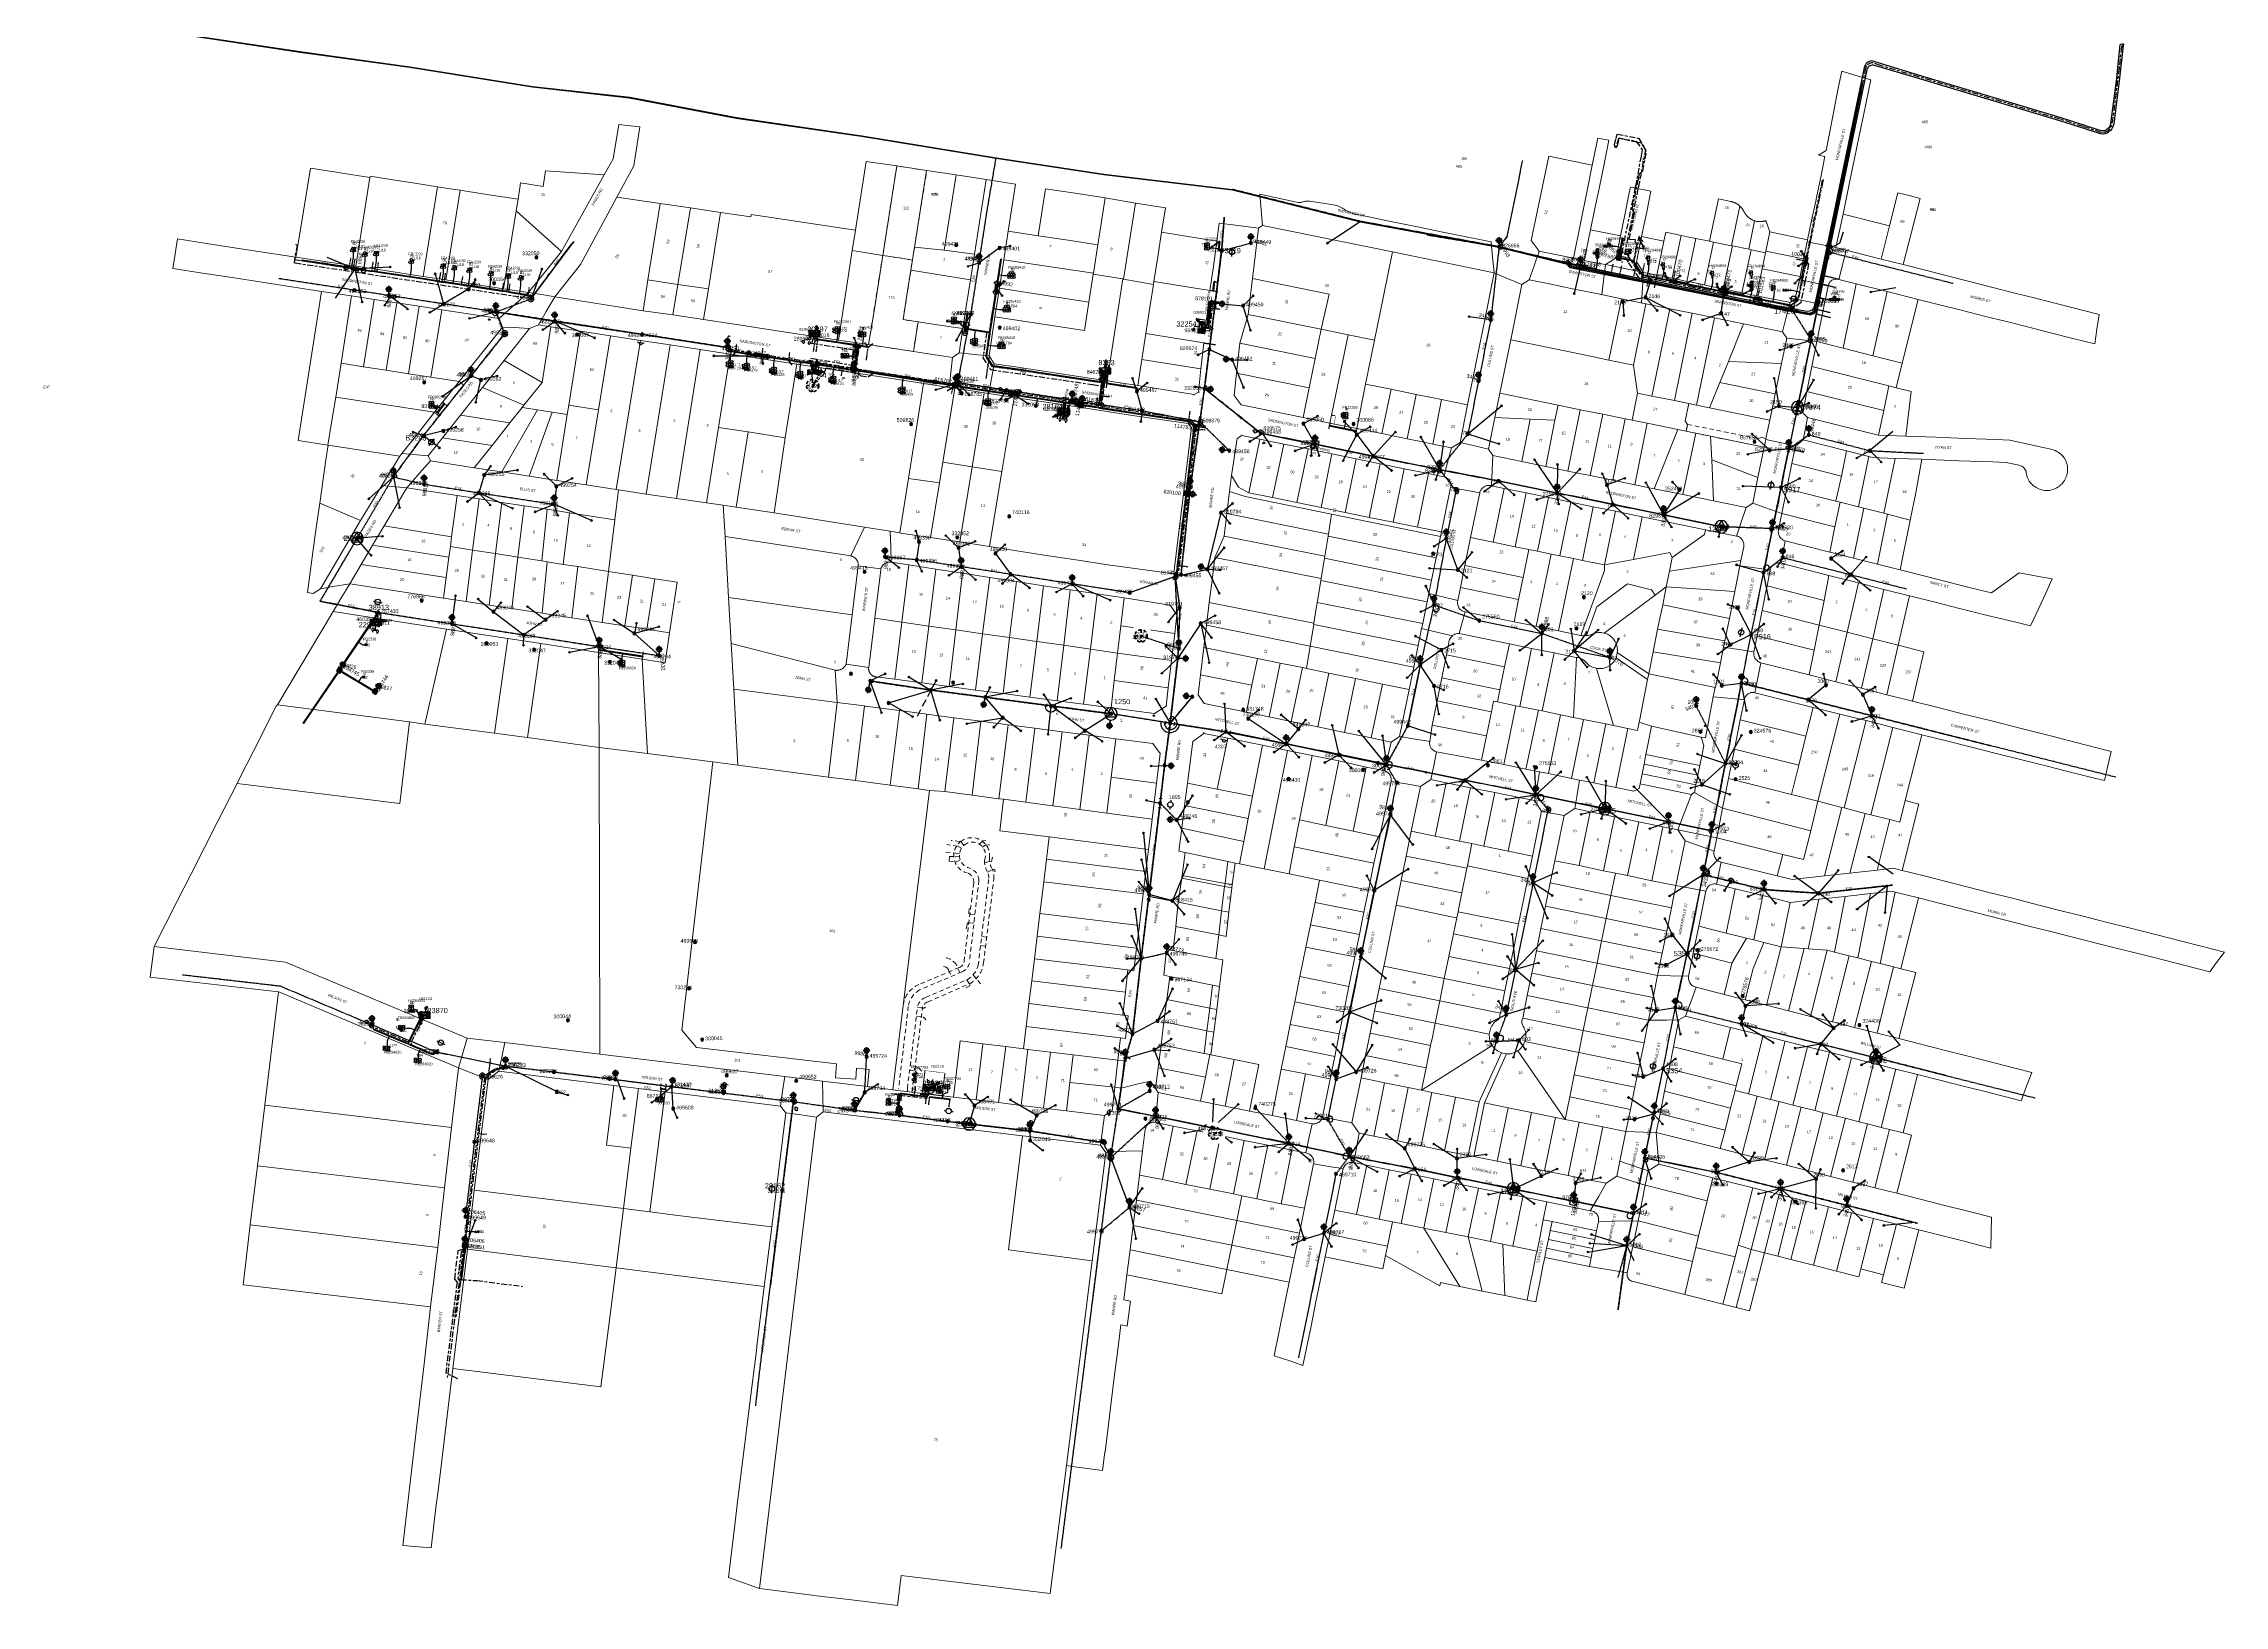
# Model space of a CAD drawing. Header units: metres. Extents: x 291879 to 294448, y 6259965 to 6261176.
# Drawn here: x 292987 to 294448, y 6259965 to 6261011 of the extents above; entities that cross this region are included whole.
import ezdxf
from ezdxf.enums import TextEntityAlignment as Align

# ---------------------------------------------------------------- set-up
doc = ezdxf.new("R2010")
doc.units = ezdxf.units.M
for name, pattern in [('Cable Exist OH', [1, 1, 0]), ('Cable Exist UG', [8.2, 4, -1.2, 1.8, -1.2]), ('Cable New OH', [6, 4, -2]), ('Dash', [5, 3, -2]), ('DASHED', [0.75, 0.5, -0.25]), ('HIDDEN', [0.375, 0.25, -0.125]), ('HIDDEN2', [0.1875, 0.125, -0.0625])]:
    doc.linetypes.add(name, pattern=pattern)
doc.layers.get('0').update_dxf_attribs({"color": 6})
for name, color, linetype, lineweight in [('Cadastre Buildings_SP_EXT', 9, 'Continuous', 5), ('Cadastre Developer_SP_EXT', 9, 'Continuous', 5), ('Cadastre Easements_SP_EXT', 9, 'Continuous', 5), ('Cadastre Land Parcels_SP_EXT', 9, 'Continuous', 5), ('Cadastre Other Property_SP_EXT', 9, 'HIDDEN', 5), ('Cadastre Road Names_SP_HV_LV_SL_EXT', 9, 'Continuous', 5), ('Cadastre Roads_SP_EXT', 9, 'Continuous', 5)]:
    doc.layers.add(name, color=color, linetype=linetype, lineweight=lineweight)
for name, color, linetype in [('Duct_SP_EXT', 7, 'Continuous'), ('Equip_HV_EXT', 7, 'Continuous'), ('Equip_LV_EXT', 7, 'Continuous'), ('Equip_SL_EXT', 7, 'Continuous'), ('Equip_SP_HV_EXT', 7, 'Continuous'), ('Equip_SP_LV_EXT', 7, 'Continuous'), ('Equip_SP_SL_EXT', 7, 'Continuous'), ('Mains_HV_EXT', 7, 'Continuous'), ('Mains_HV_NEW', 2, 'Continuous'), ('Mains_HV_NEW_Hardwired', 2, 'Continuous'), ('Mains_LV_EXT', 7, 'Continuous'), ('Mains_LV_NEW', 2, 'Continuous'), ('Mains_LV_NEW_E56', 2, 'Continuous'), ('Mains_LV_NEW_Hardwired', 2, 'Continuous'), ('Mains_LV_SL_EXT', 7, 'Continuous'), ('Mains_SL_EXT', 7, 'Continuous'), ('Mains_TR_EXT', 7, 'Continuous'), ('OH_Details_SP_MISC', 7, 'Continuous'), ('Services_SP_EXT', 7, 'Continuous'), ('Services_SP_NEW_UG', 2, 'Continuous'), ('Sub_SP_EXT', 7, 'Continuous'), ('Sub_SP_HV_LV_EXT', 7, 'Continuous'), ('Sub_SP_TR_HV_LV_EXT', 7, 'Continuous'), ('SupportsOH_SP_TR_HV_LV_SL_EXT', 7, 'Continuous'), ('SupportsUG_SP_LV_EXT', 7, 'Continuous'), ('SupportsUG_SP_LV_SL_EXT', 7, 'Continuous'), ('Trench_SP_EXT', 7, 'Continuous')]:
    doc.layers.add(name, color=color, linetype=linetype)
doc.layers.add('Features_DEL', color=1, linetype='Continuous', plot=False)
doc.layers.add('UNKNOWN_FEATURES', color=1, linetype='DASHED', plot=False)
doc.styles.add('COLUMN_LABEL', font='arial.ttf')
doc.styles.add('HVSW_LABEL', font='arial.ttf')
doc.styles.add('iecARIAL', font='arial.ttf', dxfattribs={"height": 2})
doc.styles.add('IESYMBOL1', font='isocp.shx')
doc.styles.add('POLE_LABEL', font='arial.ttf')
doc.styles.add('SLCP_LABEL', font='arial.ttf', dxfattribs={"height": 3.5})
doc.styles.get("Standard").update_dxf_attribs({"font": 'arial.ttf'})
doc.styles.add('SWITCH_LABEL', font='arial.ttf', dxfattribs={"height": 2.5})
doc.linetypes.add('Cable E OH', pattern='A,9.4,["E",Standard,S=1.7,R=0,X=0,Y=-1],0', length=9.4)
doc.linetypes.add('Cable E UG', pattern='A,6,-0.5,["E",Standard,S=1.7,R=0,X=0.5,Y=-1],-2.9', length=9.4)
doc.linetypes.add('Cable P UG', pattern='A,6,-0.5,["P",Standard,S=1.7,R=0,X=0.5,Y=-1],-2.9', length=9.4)

# ---------------------------------------------------------------- blocks, each defined once
blk = doc.blocks.new('SUB_POLE_EXT')
blk.add_wipeout([(0, 4.2), (0.4, 4.2), (0.8, 4.1), (1.2, 4), (1.6, 3.9), (2, 3.7), (2.3, 3.5), (2.7, 3.3), (3, 3), (3.3, 2.7), (3.5, 2.3), (3.8, 1.9), (3.9, 1.6), (4, 1.2), (4.2, 0.6), (4.2, 0), (4.2, -0.6), (4.1, -1.1), (3.9, -1.6), (3.6, -2.2), (3.2, -2.7), (3, -3), (2.7, -3.3), (2.4, -3.5), (2, -3.7), (1.6, -3.9), (1.3, -4), (0.8, -4.1), (0.4, -4.2), (0, -4.2), (-0.4, -4.2), (-0.8, -4.1), (-1.2, -4), (-1.6, -3.9), (-2, -3.7), (-2.4, -3.5), (-2.7, -3.3), (-3, -3), (-3.2, -2.7), (-3.5, -2.3), (-3.7, -2), (-3.9, -1.6), (-4, -1.2), (-4.2, -0.8), (-4.2, -0.1), (-4.2, 0.4), (-4.1, 0.8), (-4, 1.3), (-3.9, 1.6), (-3.7, 2), (-3.5, 2.4), (-3.3, 2.7), (-3, 3), (-2.7, 3.3), (-2.3, 3.5), (-2, 3.7), (-1.6, 3.9), (-1.2, 4), (-0.8, 4.2), (-0.4, 4.2)])
blk.add_line((2.2, 0.5), (2.2, 0.5, 0))
blk.add_lwpolyline([(-4.2, 0, 1), (4.2, 0, 1)], format="xyb", close=True)
blk.add_lwpolyline([(2.1, 0.5), (0, 4.2), (-3.7, -2.1), (3.7, -2.1)], close=True)
for tag, height, flags, p in [('STREET_CODE', 0.2, 9, (1.5, 0)), ('ASSET_NUM', 3.5, 8, (2, 2)), ('CONSTRUCTED_VOLTAGE', 0.2, 9, (1.5, -0.2)), ('NO_PHASES', 0.2, 9, (1.5, -0.4)), ('OPERATING_VOLTAGE', 0.2, 9, (1.5, -0.6)), ('OPERATED_BY', 0.2, 9, (1.5, -0.8)), ('MAINTAINED_BY', 0.2, 9, (1.5, -1)), ('ORIENTATION', 0.2, 9, (1.5, -1.2)), ('OWNED_BY', 0.2, 9, (1.5, -1.4)), ('SECONDARY_VOLTAGE', 0.2, 9, (1.5, -1.6)), ('STATE', 0.2, 9, (1.5, -1.8)), ('SUBSTATION_TYPE', 0.2, 9, (1.5, -2)), ('USAGE', 0.2, 9, (1.5, -2.2)), ('LEGEND', 0.2, 9, (1.5, -2.4)), ('LOCATION', 0.2, 9, (1.5, -2.6)), ('STREETNAME', 0.2, 9, (1.5, -2.8)), ('SUBURB', 0.2, 9, (1.5, -3)), ('NOTES', 0.2, 9, (1.5, -3.2)), ('Z', 0.2, 1, (1.5, -3.4))]:
    blk.add_attdef(tag, text='', height=height, dxfattribs=dict(flags=flags)).set_placement(p, align=Align.MIDDLE_LEFT)
blk = doc.blocks.new('SUB_PADMOUNT_EXT')
for points in [[(0, 0), (-3.84, 1.92), (-3.84, -1.92)], [(0, 0), (3.84, 1.92), (3.84, -1.92)]]:
    blk.add_hatch(color=256).paths.add_polyline_path(points)
for p, q in [((3.84, 1.92), (-3.84, -1.92)), ((-3.84, 1.92), (3.84, -1.92))]:
    blk.add_line(p, q)
blk.add_lwpolyline([(-3.84, -1.92), (3.84, -1.92), (3.84, 1.92), (-3.84, 1.92)], close=True)
for tag, height, flags, p in [('STREET_CODE', 0.2, 9, (1.5, 0)), ('ASSET_NUM', 3.5, 8, (2, 2)), ('CONSTRUCTED_VOLTAGE', 0.2, 9, (1.5, -0.2)), ('OPERATING_VOLTAGE', 0.2, 9, (1.5, -0.6)), ('ORIENTATION', 0.2, 9, (1.5, -0.8)), ('OWNED_BY', 0.2, 9, (1.5, -1)), ('OPERATED_BY', 0.2, 9, (1.5, -1.2)), ('SECONDARY_VOLTAGE', 0.2, 9, (1.5, -1.6)), ('STATE', 0.2, 9, (1.5, -1.8)), ('SUBSTATION_TYPE', 0.2, 9, (1.5, -2.2)), ('STREETNAME', 0.2, 9, (1.5, -3)), ('SUBURB', 0.2, 9, (1.5, -3.2)), ('Z', 0.2, 1, (1.5, -3.6)), ('NO_PHASES', 0.2, 9, (1.5, -0.4)), ('MAINTAINED_BY', 0.2, 9, (1.5, -1.4)), ('PARENT', 0.2, 9, (1.5, -2)), ('USAGE', 0.2, 9, (1.5, -2.4)), ('LEGEND', 0.2, 9, (1.5, -2.6)), ('LOCATION', 0.2, 9, (1.5, -2.8)), ('NOTES', 0.2, 9, (1.5, -3.4))]:
    blk.add_attdef(tag, text='', height=height, dxfattribs=dict(flags=flags)).set_placement(p, align=Align.MIDDLE_LEFT)
blk = doc.blocks.new('*U777')
for points in [[(0, 0), (-2.4, -3.6), (1.4, -4.1)], [(0, 0), (-1.4, 4.1), (2.4, 3.6)]]:
    blk.add_hatch(color=256).paths.add_polyline_path(points)
for p, q in [((-2.4, -3.6), (2.4, 3.6)), ((-1.4, 4.1), (1.4, -4.1))]:
    blk.add_line(p, q)
blk.add_lwpolyline([(1.4, -4.1), (2.4, 3.6), (-1.4, 4.1), (-2.4, -3.6)], close=True)
for tag, height, flags, p in [('STREET_CODE', 0.2, 9, (1.5, 0)), ('ASSET_NUM', 3.5, 8, (2, 2)), ('CONSTRUCTED_VOLTAGE', 0.2, 9, (1.5, -0.2)), ('NO_PHASES', 0.2, 9, (1.5, -0.4)), ('OPERATING_VOLTAGE', 0.2, 9, (1.5, -0.6)), ('ORIENTATION', 0.2, 9, (1.5, -0.8)), ('OWNED_BY', 0.2, 9, (1.5, -1)), ('OPERATED_BY', 0.2, 9, (1.5, -1.2)), ('MAINTAINED_BY', 0.2, 9, (1.5, -1.4)), ('SECONDARY_VOLTAGE', 0.2, 9, (1.5, -1.6)), ('STATE', 0.2, 9, (1.5, -1.8)), ('PARENT', 0.2, 9, (1.5, -2)), ('SUBSTATION_TYPE', 0.2, 9, (1.5, -2.2)), ('USAGE', 0.2, 9, (1.5, -2.4)), ('LEGEND', 0.2, 9, (1.5, -2.6)), ('LOCATION', 0.2, 9, (1.5, -2.8)), ('STREETNAME', 0.2, 9, (1.5, -3)), ('SUBURB', 0.2, 9, (1.5, -3.2)), ('NOTES', 0.2, 9, (1.5, -3.4)), ('Z', 0.2, 1, (1.5, -3.6))]:
    blk.add_attdef(tag, text='', height=height, dxfattribs=dict(flags=flags)).set_placement(p, align=Align.MIDDLE_LEFT)
blk = doc.blocks.new('COLUMN_EXT')
blk.add_hatch(color=256).paths.add_polyline_path([(-1.5, 1.5), (-1.5, -1.5), (1.5, -1.5), (1.5, 1.5)])
blk.add_lwpolyline([(-1.5, -1.5), (1.5, -1.5), (1.5, 1.5), (-1.5, 1.5)], close=True)
for tag, height, style, flags, p in [('STRUCTURE_PLANT_NUMBER', 0.2, 'POLE_LABEL', 9, (1.8, 0)), ('ASSET_NUM', 2.5, 'COLUMN_LABEL', 8, (2, 2)), ('STREET_CODE', 0.2, 'COLUMN_LABEL', 9, (1.8, -0.2))]:
    blk.add_attdef(tag, text='', height=height, dxfattribs=dict(style=style, flags=flags)).set_placement(p, align=Align.MIDDLE_LEFT)
at = {"flags": 9}
for tag, p in [('COLUMN_TYPE', (1.8, -0.4)), ('OWNED_BY', (1.8, -0.6)), ('STATE', (1.8, -0.8)), ('USAGE', (1.8, -1)), ('LEGEND', (1.8, -1.2)), ('LOCATION', (1.8, -1.4)), ('STREETNAME', (1.8, -1.6)), ('SUBURB', (1.8, -1.8)), ('NOTES', (1.8, -2))]:
    blk.add_attdef(tag, text='', height=0.2, dxfattribs=at).set_placement(p, align=Align.MIDDLE_LEFT)
at = {"flags": 1}
blk.add_attdef('Z', (1.8, -2.4), '', height=0.2, dxfattribs=at)
blk = doc.blocks.new('PILLAR_EXT')
blk.add_hatch(color=256).paths.add_polyline_path([(-2.475, 0.99), (-2.475, -0.99), (2.475, -0.99), (2.475, 0.99)])
blk.add_lwpolyline([(-2.475, -0.99), (2.475, -0.99), (2.475, 0.99), (-2.475, 0.99)], close=True)
for tag, p, flags in [('OWNED_BY', (0, -0.2), 9), ('STATE', (0, -0.4), 9), ('SUPPORT_TYPE', (0, -0.6), 9), ('STREETNAME', (0, -1.8), 9), ('SUBURB', (0, -2), 1), ('USAGE', (0, -0.8), 9), ('LEGEND', (0, -1), 9), ('LOCATION', (0, -1.2), 9), ('NOTES', (0, -1.4), 9), ('PARENT', (0, -1.6), 9)]:
    blk.add_attdef(tag, p, '', height=0.2, dxfattribs=dict(flags=flags))
at = {"style": 'iecARIAL', "flags": 8}
blk.add_attdef('ASSET_NUM', (1.5, 3.5), '', height=2.5, dxfattribs=at)
blk = doc.blocks.new('DUCT_EXT')
blk.add_circle((0, 0.8), 0.8)
at = {"flags": 1}
blk.add_attdef('Z', (0, 0), '', height=0.2, dxfattribs=at)
at = {"flags": 9}
for tag, p in [('DUCT_CODE', (0, 0)), ('XSECT_TYPE', (0, -0.2)), ('FB_REFERENCE', (0, -0.4)), ('STATE', (0, -0.6)), ('NOTES', (0, -0.8))]:
    blk.add_attdef(tag, text='', height=0.2, dxfattribs=at).set_placement(p, align=Align.MIDDLE_LEFT)
blk = doc.blocks.new('LV_OH_LINKS_OPEN_EXT')
for p, q in [((-0.2, 5), (-0.2, 5.5)), ((-0.2, 3), (-0.2, 2.5)), ((0.2, 5), (0.2, 5.5)), ((0.2, 3), (0.2, 2.5))]:
    blk.add_line(p, q)
blk.add_lwpolyline([(0, 3, 1), (0, 5, 1)], format="xyb", close=True)
at = {"flags": 1}
blk.add_attdef('Z', (0, 0), '', height=0.2, dxfattribs=at)
at = {"flags": 9}
for tag, p in [('ACTUAL_STATUS', (0, 0)), ('CONSTRUCTED_VOLTAGE', (0, -0.2)), ('NO_PHASES', (0, -0.4)), ('OPERATING_VOLTAGE', (0, -0.6)), ('ORIENTATION', (0, -0.8)), ('OWNED_BY', (0, -1)), ('STATE', (0, -1.2)), ('SWITCH_TYPE', (0, -1.4)), ('USAGE', (0, -1.6)), ('LEGEND', (0, -1.8)), ('NOTES', (0, -2))]:
    blk.add_attdef(tag, text='', height=0.2, dxfattribs=at).set_placement(p, align=Align.MIDDLE_LEFT)
blk = doc.blocks.new('LV_OH_LINKS_DISTFUSE_EXT')
for p, q in [((0, 0), (0.96, 0)), ((3.84, 0), (4.8, 0))]:
    blk.add_line(p, q)
blk.add_lwpolyline([(3.84, -1.2), (3.84, 1.2), (0.96, -1.2), (0.96, 1.2)], close=True)
at = {"flags": 9}
for tag, p in [('ACTUAL_STATUS', (0, 0)), ('CONSTRUCTED_VOLTAGE', (0, -0.2)), ('OPERATING_VOLTAGE', (0, -0.6)), ('ORIENTATION', (0, -0.8)), ('OWNED_BY', (0, -1)), ('STATE', (0, -1.2)), ('SWITCH_TYPE', (0, -1.4)), ('NO_PHASES', (0, -0.4)), ('USAGE', (0, -1.6)), ('NOTES', (0, -1.8))]:
    blk.add_attdef(tag, text='', height=0.2, dxfattribs=at).set_placement(p, align=Align.MIDDLE_LEFT)
at = {"flags": 1}
blk.add_attdef('Z', (0, 0), '', height=0.2, dxfattribs=at)
blk = doc.blocks.new('LV_OH_LINKS_CLOSED_EXT')
for p, q in [((-0.2, 5), (-0.2, 3)), ((0.2, 5), (0.2, 3))]:
    blk.add_line(p, q)
blk.add_lwpolyline([(0, 3, 1), (0, 5, 1)], format="xyb", close=True)
at = {"flags": 1}
blk.add_attdef('Z', (0, 0), '', height=0.2, dxfattribs=at)
at = {"flags": 9}
for tag, p in [('ACTUAL_STATUS', (0, 0)), ('CONSTRUCTED_VOLTAGE', (0, -0.2)), ('NO_PHASES', (0, -0.4)), ('OPERATING_VOLTAGE', (0, -0.6)), ('ORIENTATION', (0, -0.8)), ('OWNED_BY', (0, -1)), ('STATE', (0, -1.2)), ('SWITCH_TYPE', (0, -1.4)), ('USAGE', (0, -1.6)), ('NOTES', (0, -1.8))]:
    blk.add_attdef(tag, text='', height=0.2, dxfattribs=at).set_placement(p, align=Align.MIDDLE_LEFT)
blk = doc.blocks.new('SL_LANTERN_EXT')
at = {"lineweight": 40}
for p, q in [((-2.3, 4.2), (2.2, 4.2)), ((-1.5, 5.7), (-1.1, 5.3)), ((-1.5, 2.8), (-1.1, 3.2)), ((0, 2), (0, 6.5)), ((0, 0), (0, 2.7)), ((1.5, 5.7), (1.1, 5.3)), ((1.5, 2.8), (1.1, 3.2))]:
    blk.add_line(p, q, dxfattribs=at)
blk.add_circle((0, 4.2), 1.5, dxfattribs=at)
at = {"style": 'iecARIAL', "flags": 8}
blk.add_attdef('ASSET_NUM', (1.5, 1.5), '', height=2.5, dxfattribs=at)
for tag, p, height, flags in [('CONSTRUCTED_VOLTAGE', (1, -0.7), 0.2, 9), ('CONTROL_TYPE', (1, -0.9), 0.2, 9), ('LANTERN_PURPOSE', (1, -1.1), 0.2, 9), ('LANTERN_TYPE', (1, -1.3), 0.2, 9), ('NO_PHASES', (1, -1.5), 0.2, 9), ('OPERATING_VOLTAGE', (1, -1.7), 0.2, 9), ('ORIENTATION', (1, -1.9), 0.2, 9), ('OWNED_BY', (1, -2.1), 0.2, 9), ('STATE', (1, -2.3), 0.2, 9), ('USAGE', (1, -2.5), 0.2, 9), ('CEXIST', (1, -2.7), 0.2, 9), ('CNEW', (1, -2.9), 0.2, 9), ('CNUMBER', (1, -3.1), 0.2, 9), ('CREMOVE', (1, -3.3), 0.2, 9), ('CREPLACE', (1, -3.5), 0.2, 9), ('LKINGHEIGHT', (1, -3.7), 0.2, 9), ('LBRACKET', (1, -3.9), 0.2, 9), ('LBRACKETVOCAB', (1, -4.1), 0.2, 9), ('LCATEGORY', (1, -4.3), 0.2, 9), ('LCHARGE1', (1, -4.5), 0.2, 9), ('LCHARGE1PERCENT', (1, -4.7), 0.2, 9), ('LCHARGE2', (1, -4.9), 0.2, 9), ('LCHARGE2PERCENT', (1, -5.1), 0.2, 9), ('LCHARGE3', (1, -5.3), 0.2, 9), ('LCHARGE3PERCENT', (1, -5.5), 0.2, 9), ('LEXIST', (1, -5.7), 0.2, 9), ('LLAMP', (1, -5.9), 0.2, 9), ('LLAMPVOCAB', (1, -6.1), 0.2, 9), ('LMAST', (1, -6.3), 0.2, 9), ('LMASTVOCAB', (1, -6.5), 0.2, 9), ('LNEW', (1, -6.7), 0.2, 9), ('LANTNUMBER', (1, -6.9), 0.2, 9), ('LOUTREACH', (1, -7.3), 0.2, 9), ('LOUTREACHVOCAB', (1, -7.5), 0.2, 9), ('LRATECODE', (1, -7.7), 0.2, 9), ('LREMOVE', (1, -7.9), 0.2, 9), ('LREPLACE', (1, -8.1), 0.2, 9), ('LTYPE', (1, -8.3), 0.2, 9), ('LTYPEVOCAB', (1, -8.5), 0.2, 9), ('LEGEND', (1, -8.7), 0.2, 9), ('LOCATION', (1, -8.9), 0.2, 9), ('NOTES', (1, -9.1), 0.2, 9), ('STREETNAME', (1, -9.3), 0.2, 9), ('SUBURB', (1, -9.5), 0.2, 1), ('LNUMBER', (2.2, -3.3), 2.5, 8)]:
    blk.add_attdef(tag, p, '', height=height, dxfattribs=dict(flags=flags))
blk = doc.blocks.new('*U785')
at = {"lineweight": 40}
for p, q in [((-2.2, 0.2), (-6.7, 0.6)), ((-5.7, 2), (-5.4, 1.6)), ((-4.6, -1.8), (-4.2, 2.7)), ((-2.8, 1.7), (-3.3, 1.4)), ((0, 0), (-2.9, 0.3)), ((-6, -0.9), (-5.6, -0.5)), ((-3.1, -1.2), (-3.5, -0.7))]:
    blk.add_line(p, q, dxfattribs=at)
blk.add_circle((-4.4, 0.4), 1.5, dxfattribs=at)
at = {"style": 'iecARIAL', "flags": 8}
blk.add_attdef('ASSET_NUM', (1.5, 1.5), '', height=2.5, dxfattribs=at)
for tag, p, height, flags in [('CONSTRUCTED_VOLTAGE', (1, -0.7), 0.2, 9), ('CONTROL_TYPE', (1, -0.9), 0.2, 9), ('LANTERN_PURPOSE', (1, -1.1), 0.2, 9), ('LANTERN_TYPE', (1, -1.3), 0.2, 9), ('NO_PHASES', (1, -1.5), 0.2, 9), ('OPERATING_VOLTAGE', (1, -1.7), 0.2, 9), ('ORIENTATION', (1, -1.9), 0.2, 9), ('OWNED_BY', (1, -2.1), 0.2, 9), ('STATE', (1, -2.3), 0.2, 9), ('USAGE', (1, -2.5), 0.2, 9), ('CEXIST', (1, -2.7), 0.2, 9), ('CNEW', (1, -2.9), 0.2, 9), ('CNUMBER', (1, -3.1), 0.2, 9), ('CREMOVE', (1, -3.3), 0.2, 9), ('CREPLACE', (1, -3.5), 0.2, 9), ('LKINGHEIGHT', (1, -3.7), 0.2, 9), ('LBRACKET', (1, -3.9), 0.2, 9), ('LBRACKETVOCAB', (1, -4.1), 0.2, 9), ('LCATEGORY', (1, -4.3), 0.2, 9), ('LCHARGE1', (1, -4.5), 0.2, 9), ('LCHARGE1PERCENT', (1, -4.7), 0.2, 9), ('LCHARGE2', (1, -4.9), 0.2, 9), ('LCHARGE2PERCENT', (1, -5.1), 0.2, 9), ('LCHARGE3', (1, -5.3), 0.2, 9), ('LCHARGE3PERCENT', (1, -5.5), 0.2, 9), ('LEXIST', (1, -5.7), 0.2, 9), ('LLAMP', (1, -5.9), 0.2, 9), ('LLAMPVOCAB', (1, -6.1), 0.2, 9), ('LMAST', (1, -6.3), 0.2, 9), ('LMASTVOCAB', (1, -6.5), 0.2, 9), ('LNEW', (1, -6.7), 0.2, 9), ('LANTNUMBER', (1, -6.9), 0.2, 9), ('LOUTREACH', (1, -7.3), 0.2, 9), ('LOUTREACHVOCAB', (1, -7.5), 0.2, 9), ('LRATECODE', (1, -7.7), 0.2, 9), ('LREMOVE', (1, -7.9), 0.2, 9), ('LREPLACE', (1, -8.1), 0.2, 9), ('LTYPE', (1, -8.3), 0.2, 9), ('LTYPEVOCAB', (1, -8.5), 0.2, 9), ('LEGEND', (1, -8.7), 0.2, 9), ('LOCATION', (1, -8.9), 0.2, 9), ('NOTES', (1, -9.1), 0.2, 9), ('STREETNAME', (1, -9.3), 0.2, 9), ('SUBURB', (1, -9.5), 0.2, 1), ('LNUMBER', (2.2, -3.3), 2.5, 8)]:
    blk.add_attdef(tag, p, '', height=height, dxfattribs=dict(flags=flags))
blk = doc.blocks.new('*U781')
at = {"lineweight": 40}
for p, q in [((0, 0), (2.8, -0.2)), ((2.9, 1.3), (3.3, 0.9)), ((4.4, 2), (4.2, -2.5)), ((5.8, 1.1), (5.4, 0.8)), ((2.1, -0.1), (6.6, -0.4)), ((2.8, -1.6), (3.2, -1.2)), ((5.7, -1.8), (5.3, -1.4))]:
    blk.add_line(p, q, dxfattribs=at)
blk.add_circle((4.3, -0.2), 1.5, dxfattribs=at)
at = {"style": 'iecARIAL', "flags": 8}
blk.add_attdef('ASSET_NUM', (1.5, 1.5), '', height=2.5, dxfattribs=at)
for tag, p, height, flags in [('CONSTRUCTED_VOLTAGE', (1, -0.7), 0.2, 9), ('CONTROL_TYPE', (1, -0.9), 0.2, 9), ('LANTERN_PURPOSE', (1, -1.1), 0.2, 9), ('LANTERN_TYPE', (1, -1.3), 0.2, 9), ('NO_PHASES', (1, -1.5), 0.2, 9), ('OPERATING_VOLTAGE', (1, -1.7), 0.2, 9), ('ORIENTATION', (1, -1.9), 0.2, 9), ('OWNED_BY', (1, -2.1), 0.2, 9), ('STATE', (1, -2.3), 0.2, 9), ('USAGE', (1, -2.5), 0.2, 9), ('CEXIST', (1, -2.7), 0.2, 9), ('CNEW', (1, -2.9), 0.2, 9), ('CNUMBER', (1, -3.1), 0.2, 9), ('CREMOVE', (1, -3.3), 0.2, 9), ('CREPLACE', (1, -3.5), 0.2, 9), ('LKINGHEIGHT', (1, -3.7), 0.2, 9), ('LBRACKET', (1, -3.9), 0.2, 9), ('LBRACKETVOCAB', (1, -4.1), 0.2, 9), ('LCATEGORY', (1, -4.3), 0.2, 9), ('LCHARGE1', (1, -4.5), 0.2, 9), ('LCHARGE1PERCENT', (1, -4.7), 0.2, 9), ('LCHARGE2', (1, -4.9), 0.2, 9), ('LCHARGE2PERCENT', (1, -5.1), 0.2, 9), ('LCHARGE3', (1, -5.3), 0.2, 9), ('LCHARGE3PERCENT', (1, -5.5), 0.2, 9), ('LEXIST', (1, -5.7), 0.2, 9), ('LLAMP', (1, -5.9), 0.2, 9), ('LLAMPVOCAB', (1, -6.1), 0.2, 9), ('LMAST', (1, -6.3), 0.2, 9), ('LMASTVOCAB', (1, -6.5), 0.2, 9), ('LNEW', (1, -6.7), 0.2, 9), ('LANTNUMBER', (1, -6.9), 0.2, 9), ('LOUTREACH', (1, -7.3), 0.2, 9), ('LOUTREACHVOCAB', (1, -7.5), 0.2, 9), ('LRATECODE', (1, -7.7), 0.2, 9), ('LREMOVE', (1, -7.9), 0.2, 9), ('LREPLACE', (1, -8.1), 0.2, 9), ('LTYPE', (1, -8.3), 0.2, 9), ('LTYPEVOCAB', (1, -8.5), 0.2, 9), ('LEGEND', (1, -8.7), 0.2, 9), ('LOCATION', (1, -8.9), 0.2, 9), ('NOTES', (1, -9.1), 0.2, 9), ('STREETNAME', (1, -9.3), 0.2, 9), ('SUBURB', (1, -9.5), 0.2, 1), ('LNUMBER', (2.2, -3.3), 2.5, 8)]:
    blk.add_attdef(tag, p, '', height=height, dxfattribs=dict(flags=flags))
blk = doc.blocks.new('*U782')
at = {"lineweight": 40}
for p, q in [((-1.8, 0.2), (-6.2, 0.8)), ((-5.3, 2.2), (-4.9, 1.7)), ((-4.3, -1.7), (-3.7, 2.8)), ((-2.4, 1.8), (-2.8, 1.5)), ((0, 0), (-2.5, 0.3)), ((-5.7, -0.7), (-5.2, -0.4)), ((-2.8, -1.1), (-3.1, -0.7))]:
    blk.add_line(p, q, dxfattribs=at)
blk.add_circle((-4, 0.5), 1.5, dxfattribs=at)
at = {"style": 'iecARIAL', "flags": 8}
blk.add_attdef('ASSET_NUM', (1.5, 1.5), '', height=2.5, dxfattribs=at)
for tag, p, height, flags in [('CONSTRUCTED_VOLTAGE', (1, -0.7), 0.2, 9), ('CONTROL_TYPE', (1, -0.9), 0.2, 9), ('LANTERN_PURPOSE', (1, -1.1), 0.2, 9), ('LANTERN_TYPE', (1, -1.3), 0.2, 9), ('NO_PHASES', (1, -1.5), 0.2, 9), ('OPERATING_VOLTAGE', (1, -1.7), 0.2, 9), ('ORIENTATION', (1, -1.9), 0.2, 9), ('OWNED_BY', (1, -2.1), 0.2, 9), ('STATE', (1, -2.3), 0.2, 9), ('USAGE', (1, -2.5), 0.2, 9), ('CEXIST', (1, -2.7), 0.2, 9), ('CNEW', (1, -2.9), 0.2, 9), ('CNUMBER', (1, -3.1), 0.2, 9), ('CREMOVE', (1, -3.3), 0.2, 9), ('CREPLACE', (1, -3.5), 0.2, 9), ('LKINGHEIGHT', (1, -3.7), 0.2, 9), ('LBRACKET', (1, -3.9), 0.2, 9), ('LBRACKETVOCAB', (1, -4.1), 0.2, 9), ('LCATEGORY', (1, -4.3), 0.2, 9), ('LCHARGE1', (1, -4.5), 0.2, 9), ('LCHARGE1PERCENT', (1, -4.7), 0.2, 9), ('LCHARGE2', (1, -4.9), 0.2, 9), ('LCHARGE2PERCENT', (1, -5.1), 0.2, 9), ('LCHARGE3', (1, -5.3), 0.2, 9), ('LCHARGE3PERCENT', (1, -5.5), 0.2, 9), ('LEXIST', (1, -5.7), 0.2, 9), ('LLAMP', (1, -5.9), 0.2, 9), ('LLAMPVOCAB', (1, -6.1), 0.2, 9), ('LMAST', (1, -6.3), 0.2, 9), ('LMASTVOCAB', (1, -6.5), 0.2, 9), ('LNEW', (1, -6.7), 0.2, 9), ('LANTNUMBER', (1, -6.9), 0.2, 9), ('LOUTREACH', (1, -7.3), 0.2, 9), ('LOUTREACHVOCAB', (1, -7.5), 0.2, 9), ('LRATECODE', (1, -7.7), 0.2, 9), ('LREMOVE', (1, -7.9), 0.2, 9), ('LREPLACE', (1, -8.1), 0.2, 9), ('LTYPE', (1, -8.3), 0.2, 9), ('LTYPEVOCAB', (1, -8.5), 0.2, 9), ('LEGEND', (1, -8.7), 0.2, 9), ('LOCATION', (1, -8.9), 0.2, 9), ('NOTES', (1, -9.1), 0.2, 9), ('STREETNAME', (1, -9.3), 0.2, 9), ('SUBURB', (1, -9.5), 0.2, 1), ('LNUMBER', (2.2, -3.3), 2.5, 8)]:
    blk.add_attdef(tag, p, '', height=height, dxfattribs=dict(flags=flags))
blk = doc.blocks.new('*U772')
at = {"lineweight": 40}
for p, q in [((-2.3, 0.9), (-6.5, 2.5)), ((-6.3, 0.9), (-5.8, 1.1)), ((-5.3, 3.6), (-5, 3.1)), ((-5.2, -0.4), (-3.6, 3.8)), ((-3.6, -0.2), (-3.8, 0.3)), ((-2.6, 2.5), (-3.1, 2.3)), ((0, 0), (-3, 1.2))]:
    blk.add_line(p, q, dxfattribs=at)
blk.add_circle((-4.4, 1.7), 1.5, dxfattribs=at)
at = {"style": 'iecARIAL', "flags": 8}
blk.add_attdef('ASSET_NUM', (1.5, 1.5), '', height=2.5, dxfattribs=at)
for tag, p, height, flags in [('CONSTRUCTED_VOLTAGE', (1, -0.7), 0.2, 9), ('CONTROL_TYPE', (1, -0.9), 0.2, 9), ('LANTERN_PURPOSE', (1, -1.1), 0.2, 9), ('LANTERN_TYPE', (1, -1.3), 0.2, 9), ('NO_PHASES', (1, -1.5), 0.2, 9), ('OPERATING_VOLTAGE', (1, -1.7), 0.2, 9), ('ORIENTATION', (1, -1.9), 0.2, 9), ('OWNED_BY', (1, -2.1), 0.2, 9), ('STATE', (1, -2.3), 0.2, 9), ('USAGE', (1, -2.5), 0.2, 9), ('CEXIST', (1, -2.7), 0.2, 9), ('CNEW', (1, -2.9), 0.2, 9), ('CNUMBER', (1, -3.1), 0.2, 9), ('CREMOVE', (1, -3.3), 0.2, 9), ('CREPLACE', (1, -3.5), 0.2, 9), ('LKINGHEIGHT', (1, -3.7), 0.2, 9), ('LBRACKET', (1, -3.9), 0.2, 9), ('LBRACKETVOCAB', (1, -4.1), 0.2, 9), ('LCATEGORY', (1, -4.3), 0.2, 9), ('LCHARGE1', (1, -4.5), 0.2, 9), ('LCHARGE1PERCENT', (1, -4.7), 0.2, 9), ('LCHARGE2', (1, -4.9), 0.2, 9), ('LCHARGE2PERCENT', (1, -5.1), 0.2, 9), ('LCHARGE3', (1, -5.3), 0.2, 9), ('LCHARGE3PERCENT', (1, -5.5), 0.2, 9), ('LEXIST', (1, -5.7), 0.2, 9), ('LLAMP', (1, -5.9), 0.2, 9), ('LLAMPVOCAB', (1, -6.1), 0.2, 9), ('LMAST', (1, -6.3), 0.2, 9), ('LMASTVOCAB', (1, -6.5), 0.2, 9), ('LNEW', (1, -6.7), 0.2, 9), ('LANTNUMBER', (1, -6.9), 0.2, 9), ('LOUTREACH', (1, -7.3), 0.2, 9), ('LOUTREACHVOCAB', (1, -7.5), 0.2, 9), ('LRATECODE', (1, -7.7), 0.2, 9), ('LREMOVE', (1, -7.9), 0.2, 9), ('LREPLACE', (1, -8.1), 0.2, 9), ('LTYPE', (1, -8.3), 0.2, 9), ('LTYPEVOCAB', (1, -8.5), 0.2, 9), ('LEGEND', (1, -8.7), 0.2, 9), ('LOCATION', (1, -8.9), 0.2, 9), ('NOTES', (1, -9.1), 0.2, 9), ('STREETNAME', (1, -9.3), 0.2, 9), ('SUBURB', (1, -9.5), 0.2, 1), ('LNUMBER', (2.2, -3.3), 2.5, 8)]:
    blk.add_attdef(tag, p, '', height=height, dxfattribs=dict(flags=flags))
blk = doc.blocks.new('*U774')
at = {"lineweight": 40}
for p, q in [((0, 0), (-1, -4.5)), ((0.9, -6.4), (-3.5, -5.5)), ((-3, -7.1), (-2.6, -6.7)), ((-2.4, -4.2), (-2.1, -4.7)), ((-0.8, -3.7), (-1.8, -8.1)), ((-0.2, -7.7), (-0.5, -7.2)), ((0.4, -4.8), (0, -5.1))]:
    blk.add_line(p, q, dxfattribs=at)
blk.add_circle((-1.3, -5.9), 1.5, dxfattribs=at)
at = {"style": 'iecARIAL', "flags": 8}
blk.add_attdef('ASSET_NUM', (1.5, 1.5), '', height=2.5, dxfattribs=at)
for tag, p, height, flags in [('CONSTRUCTED_VOLTAGE', (1, -0.7), 0.2, 9), ('CONTROL_TYPE', (1, -0.9), 0.2, 9), ('LANTERN_PURPOSE', (1, -1.1), 0.2, 9), ('LANTERN_TYPE', (1, -1.3), 0.2, 9), ('NO_PHASES', (1, -1.5), 0.2, 9), ('OPERATING_VOLTAGE', (1, -1.7), 0.2, 9), ('ORIENTATION', (1, -1.9), 0.2, 9), ('OWNED_BY', (1, -2.1), 0.2, 9), ('STATE', (1, -2.3), 0.2, 9), ('USAGE', (1, -2.5), 0.2, 9), ('CEXIST', (1, -2.7), 0.2, 9), ('CNEW', (1, -2.9), 0.2, 9), ('CNUMBER', (1, -3.1), 0.2, 9), ('CREMOVE', (1, -3.3), 0.2, 9), ('CREPLACE', (1, -3.5), 0.2, 9), ('LKINGHEIGHT', (1, -3.7), 0.2, 9), ('LBRACKET', (1, -3.9), 0.2, 9), ('LBRACKETVOCAB', (1, -4.1), 0.2, 9), ('LCATEGORY', (1, -4.3), 0.2, 9), ('LCHARGE1', (1, -4.5), 0.2, 9), ('LCHARGE1PERCENT', (1, -4.7), 0.2, 9), ('LCHARGE2', (1, -4.9), 0.2, 9), ('LCHARGE2PERCENT', (1, -5.1), 0.2, 9), ('LCHARGE3', (1, -5.3), 0.2, 9), ('LCHARGE3PERCENT', (1, -5.5), 0.2, 9), ('LEXIST', (1, -5.7), 0.2, 9), ('LLAMP', (1, -5.9), 0.2, 9), ('LLAMPVOCAB', (1, -6.1), 0.2, 9), ('LMAST', (1, -6.3), 0.2, 9), ('LMASTVOCAB', (1, -6.5), 0.2, 9), ('LNEW', (1, -6.7), 0.2, 9), ('LANTNUMBER', (1, -6.9), 0.2, 9), ('LOUTREACH', (1, -7.3), 0.2, 9), ('LOUTREACHVOCAB', (1, -7.5), 0.2, 9), ('LRATECODE', (1, -7.7), 0.2, 9), ('LREMOVE', (1, -7.9), 0.2, 9), ('LREPLACE', (1, -8.1), 0.2, 9), ('LTYPE', (1, -8.3), 0.2, 9), ('LTYPEVOCAB', (1, -8.5), 0.2, 9), ('LEGEND', (1, -8.7), 0.2, 9), ('LOCATION', (1, -8.9), 0.2, 9), ('NOTES', (1, -9.1), 0.2, 9), ('STREETNAME', (1, -9.3), 0.2, 9), ('SUBURB', (1, -9.5), 0.2, 1), ('LNUMBER', (2.2, -3.3), 2.5, 8)]:
    blk.add_attdef(tag, p, '', height=height, dxfattribs=dict(flags=flags))
blk = doc.blocks.new('*U784')
at = {"lineweight": 40}
for p, q in [((0, 0), (-0.8, -3.4)), ((1.1, -5.4), (-3.3, -4.4)), ((-2.8, -6), (-2.4, -5.7)), ((-2.2, -3.1), (-1.9, -3.6)), ((-0.6, -2.7), (-1.6, -7.1)), ((0, -6.6), (-0.3, -6.1)), ((0.6, -3.8), (0.2, -4.1))]:
    blk.add_line(p, q, dxfattribs=at)
blk.add_circle((-1.1, -4.9), 1.5, dxfattribs=at)
at = {"style": 'iecARIAL', "flags": 8}
blk.add_attdef('ASSET_NUM', (1.5, 1.5), '', height=2.5, dxfattribs=at)
for tag, p, height, flags in [('CONSTRUCTED_VOLTAGE', (1, -0.7), 0.2, 9), ('CONTROL_TYPE', (1, -0.9), 0.2, 9), ('LANTERN_PURPOSE', (1, -1.1), 0.2, 9), ('LANTERN_TYPE', (1, -1.3), 0.2, 9), ('NO_PHASES', (1, -1.5), 0.2, 9), ('OPERATING_VOLTAGE', (1, -1.7), 0.2, 9), ('ORIENTATION', (1, -1.9), 0.2, 9), ('OWNED_BY', (1, -2.1), 0.2, 9), ('STATE', (1, -2.3), 0.2, 9), ('USAGE', (1, -2.5), 0.2, 9), ('CEXIST', (1, -2.7), 0.2, 9), ('CNEW', (1, -2.9), 0.2, 9), ('CNUMBER', (1, -3.1), 0.2, 9), ('CREMOVE', (1, -3.3), 0.2, 9), ('CREPLACE', (1, -3.5), 0.2, 9), ('LKINGHEIGHT', (1, -3.7), 0.2, 9), ('LBRACKET', (1, -3.9), 0.2, 9), ('LBRACKETVOCAB', (1, -4.1), 0.2, 9), ('LCATEGORY', (1, -4.3), 0.2, 9), ('LCHARGE1', (1, -4.5), 0.2, 9), ('LCHARGE1PERCENT', (1, -4.7), 0.2, 9), ('LCHARGE2', (1, -4.9), 0.2, 9), ('LCHARGE2PERCENT', (1, -5.1), 0.2, 9), ('LCHARGE3', (1, -5.3), 0.2, 9), ('LCHARGE3PERCENT', (1, -5.5), 0.2, 9), ('LEXIST', (1, -5.7), 0.2, 9), ('LLAMP', (1, -5.9), 0.2, 9), ('LLAMPVOCAB', (1, -6.1), 0.2, 9), ('LMAST', (1, -6.3), 0.2, 9), ('LMASTVOCAB', (1, -6.5), 0.2, 9), ('LNEW', (1, -6.7), 0.2, 9), ('LANTNUMBER', (1, -6.9), 0.2, 9), ('LOUTREACH', (1, -7.3), 0.2, 9), ('LOUTREACHVOCAB', (1, -7.5), 0.2, 9), ('LRATECODE', (1, -7.7), 0.2, 9), ('LREMOVE', (1, -7.9), 0.2, 9), ('LREPLACE', (1, -8.1), 0.2, 9), ('LTYPE', (1, -8.3), 0.2, 9), ('LTYPEVOCAB', (1, -8.5), 0.2, 9), ('LEGEND', (1, -8.7), 0.2, 9), ('LOCATION', (1, -8.9), 0.2, 9), ('NOTES', (1, -9.1), 0.2, 9), ('STREETNAME', (1, -9.3), 0.2, 9), ('SUBURB', (1, -9.5), 0.2, 1), ('LNUMBER', (2.2, -3.3), 2.5, 8)]:
    blk.add_attdef(tag, p, '', height=height, dxfattribs=dict(flags=flags))
blk = doc.blocks.new('*U783')
at = {"lineweight": 40}
for p, q in [((0, 0), (-0.8, -6.5)), ((1.2, -8.3), (-3.3, -7.7)), ((-2.7, -9.2), (-2.2, -8.9)), ((-2.3, -6.3), (-1.9, -6.8)), ((-0.7, -5.7), (-1.3, -10.2)), ((0.2, -9.6), (-0.1, -9.2)), ((0.6, -6.7), (0.2, -7))]:
    blk.add_line(p, q, dxfattribs=at)
blk.add_circle((-1, -8), 1.5, dxfattribs=at)
at = {"style": 'iecARIAL', "flags": 8}
blk.add_attdef('ASSET_NUM', (1.5, 1.5), '', height=2.5, dxfattribs=at)
for tag, p, height, flags in [('CONSTRUCTED_VOLTAGE', (1, -0.7), 0.2, 9), ('CONTROL_TYPE', (1, -0.9), 0.2, 9), ('LANTERN_PURPOSE', (1, -1.1), 0.2, 9), ('LANTERN_TYPE', (1, -1.3), 0.2, 9), ('NO_PHASES', (1, -1.5), 0.2, 9), ('OPERATING_VOLTAGE', (1, -1.7), 0.2, 9), ('ORIENTATION', (1, -1.9), 0.2, 9), ('OWNED_BY', (1, -2.1), 0.2, 9), ('STATE', (1, -2.3), 0.2, 9), ('USAGE', (1, -2.5), 0.2, 9), ('CEXIST', (1, -2.7), 0.2, 9), ('CNEW', (1, -2.9), 0.2, 9), ('CNUMBER', (1, -3.1), 0.2, 9), ('CREMOVE', (1, -3.3), 0.2, 9), ('CREPLACE', (1, -3.5), 0.2, 9), ('LKINGHEIGHT', (1, -3.7), 0.2, 9), ('LBRACKET', (1, -3.9), 0.2, 9), ('LBRACKETVOCAB', (1, -4.1), 0.2, 9), ('LCATEGORY', (1, -4.3), 0.2, 9), ('LCHARGE1', (1, -4.5), 0.2, 9), ('LCHARGE1PERCENT', (1, -4.7), 0.2, 9), ('LCHARGE2', (1, -4.9), 0.2, 9), ('LCHARGE2PERCENT', (1, -5.1), 0.2, 9), ('LCHARGE3', (1, -5.3), 0.2, 9), ('LCHARGE3PERCENT', (1, -5.5), 0.2, 9), ('LEXIST', (1, -5.7), 0.2, 9), ('LLAMP', (1, -5.9), 0.2, 9), ('LLAMPVOCAB', (1, -6.1), 0.2, 9), ('LMAST', (1, -6.3), 0.2, 9), ('LMASTVOCAB', (1, -6.5), 0.2, 9), ('LNEW', (1, -6.7), 0.2, 9), ('LANTNUMBER', (1, -6.9), 0.2, 9), ('LOUTREACH', (1, -7.3), 0.2, 9), ('LOUTREACHVOCAB', (1, -7.5), 0.2, 9), ('LRATECODE', (1, -7.7), 0.2, 9), ('LREMOVE', (1, -7.9), 0.2, 9), ('LREPLACE', (1, -8.1), 0.2, 9), ('LTYPE', (1, -8.3), 0.2, 9), ('LTYPEVOCAB', (1, -8.5), 0.2, 9), ('LEGEND', (1, -8.7), 0.2, 9), ('LOCATION', (1, -8.9), 0.2, 9), ('NOTES', (1, -9.1), 0.2, 9), ('STREETNAME', (1, -9.3), 0.2, 9), ('SUBURB', (1, -9.5), 0.2, 1), ('LNUMBER', (2.2, -3.3), 2.5, 8)]:
    blk.add_attdef(tag, p, '', height=height, dxfattribs=dict(flags=flags))
blk = doc.blocks.new('*U780')
at = {"lineweight": 40}
for p, q in [((-2.5, 0.3), (-7, 0.9)), ((-6, 2.3), (-5.6, 1.8)), ((-5, -1.6), (-4.4, 2.9)), ((-3.1, 1.9), (-3.5, 1.6)), ((0, 0), (-3.2, 0.4)), ((-6.4, -0.6), (-5.9, -0.3)), ((-3.5, -1), (-3.8, -0.5))]:
    blk.add_line(p, q, dxfattribs=at)
blk.add_circle((-4.7, 0.6), 1.5, dxfattribs=at)
at = {"style": 'iecARIAL', "flags": 8}
blk.add_attdef('ASSET_NUM', (1.5, 1.5), '', height=2.5, dxfattribs=at)
for tag, p, height, flags in [('CONSTRUCTED_VOLTAGE', (1, -0.7), 0.2, 9), ('CONTROL_TYPE', (1, -0.9), 0.2, 9), ('LANTERN_PURPOSE', (1, -1.1), 0.2, 9), ('LANTERN_TYPE', (1, -1.3), 0.2, 9), ('NO_PHASES', (1, -1.5), 0.2, 9), ('OPERATING_VOLTAGE', (1, -1.7), 0.2, 9), ('ORIENTATION', (1, -1.9), 0.2, 9), ('OWNED_BY', (1, -2.1), 0.2, 9), ('STATE', (1, -2.3), 0.2, 9), ('USAGE', (1, -2.5), 0.2, 9), ('CEXIST', (1, -2.7), 0.2, 9), ('CNEW', (1, -2.9), 0.2, 9), ('CNUMBER', (1, -3.1), 0.2, 9), ('CREMOVE', (1, -3.3), 0.2, 9), ('CREPLACE', (1, -3.5), 0.2, 9), ('LKINGHEIGHT', (1, -3.7), 0.2, 9), ('LBRACKET', (1, -3.9), 0.2, 9), ('LBRACKETVOCAB', (1, -4.1), 0.2, 9), ('LCATEGORY', (1, -4.3), 0.2, 9), ('LCHARGE1', (1, -4.5), 0.2, 9), ('LCHARGE1PERCENT', (1, -4.7), 0.2, 9), ('LCHARGE2', (1, -4.9), 0.2, 9), ('LCHARGE2PERCENT', (1, -5.1), 0.2, 9), ('LCHARGE3', (1, -5.3), 0.2, 9), ('LCHARGE3PERCENT', (1, -5.5), 0.2, 9), ('LEXIST', (1, -5.7), 0.2, 9), ('LLAMP', (1, -5.9), 0.2, 9), ('LLAMPVOCAB', (1, -6.1), 0.2, 9), ('LMAST', (1, -6.3), 0.2, 9), ('LMASTVOCAB', (1, -6.5), 0.2, 9), ('LNEW', (1, -6.7), 0.2, 9), ('LANTNUMBER', (1, -6.9), 0.2, 9), ('LOUTREACH', (1, -7.3), 0.2, 9), ('LOUTREACHVOCAB', (1, -7.5), 0.2, 9), ('LRATECODE', (1, -7.7), 0.2, 9), ('LREMOVE', (1, -7.9), 0.2, 9), ('LREPLACE', (1, -8.1), 0.2, 9), ('LTYPE', (1, -8.3), 0.2, 9), ('LTYPEVOCAB', (1, -8.5), 0.2, 9), ('LEGEND', (1, -8.7), 0.2, 9), ('LOCATION', (1, -8.9), 0.2, 9), ('NOTES', (1, -9.1), 0.2, 9), ('STREETNAME', (1, -9.3), 0.2, 9), ('SUBURB', (1, -9.5), 0.2, 1), ('LNUMBER', (2.2, -3.3), 2.5, 8)]:
    blk.add_attdef(tag, p, '', height=height, dxfattribs=dict(flags=flags))
blk = doc.blocks.new('*U779')
at = {"lineweight": 40}
for p, q in [((0, 0), (2.6, -0.3)), ((2.7, 1.2), (3.1, 0.8)), ((4.3, 1.8), (3.8, -2.6)), ((5.7, 0.9), (5.2, 0.6)), ((1.8, -0.2), (6.3, -0.6)), ((2.5, -1.7), (2.9, -1.3)), ((5.4, -2), (5, -1.6))]:
    blk.add_line(p, q, dxfattribs=at)
blk.add_circle((4.1, -0.4), 1.5, dxfattribs=at)
at = {"style": 'iecARIAL', "flags": 8}
blk.add_attdef('ASSET_NUM', (1.5, 1.5), '', height=2.5, dxfattribs=at)
for tag, p, height, flags in [('CONSTRUCTED_VOLTAGE', (1, -0.7), 0.2, 9), ('CONTROL_TYPE', (1, -0.9), 0.2, 9), ('LANTERN_PURPOSE', (1, -1.1), 0.2, 9), ('LANTERN_TYPE', (1, -1.3), 0.2, 9), ('NO_PHASES', (1, -1.5), 0.2, 9), ('OPERATING_VOLTAGE', (1, -1.7), 0.2, 9), ('ORIENTATION', (1, -1.9), 0.2, 9), ('OWNED_BY', (1, -2.1), 0.2, 9), ('STATE', (1, -2.3), 0.2, 9), ('USAGE', (1, -2.5), 0.2, 9), ('CEXIST', (1, -2.7), 0.2, 9), ('CNEW', (1, -2.9), 0.2, 9), ('CNUMBER', (1, -3.1), 0.2, 9), ('CREMOVE', (1, -3.3), 0.2, 9), ('CREPLACE', (1, -3.5), 0.2, 9), ('LKINGHEIGHT', (1, -3.7), 0.2, 9), ('LBRACKET', (1, -3.9), 0.2, 9), ('LBRACKETVOCAB', (1, -4.1), 0.2, 9), ('LCATEGORY', (1, -4.3), 0.2, 9), ('LCHARGE1', (1, -4.5), 0.2, 9), ('LCHARGE1PERCENT', (1, -4.7), 0.2, 9), ('LCHARGE2', (1, -4.9), 0.2, 9), ('LCHARGE2PERCENT', (1, -5.1), 0.2, 9), ('LCHARGE3', (1, -5.3), 0.2, 9), ('LCHARGE3PERCENT', (1, -5.5), 0.2, 9), ('LEXIST', (1, -5.7), 0.2, 9), ('LLAMP', (1, -5.9), 0.2, 9), ('LLAMPVOCAB', (1, -6.1), 0.2, 9), ('LMAST', (1, -6.3), 0.2, 9), ('LMASTVOCAB', (1, -6.5), 0.2, 9), ('LNEW', (1, -6.7), 0.2, 9), ('LANTNUMBER', (1, -6.9), 0.2, 9), ('LOUTREACH', (1, -7.3), 0.2, 9), ('LOUTREACHVOCAB', (1, -7.5), 0.2, 9), ('LRATECODE', (1, -7.7), 0.2, 9), ('LREMOVE', (1, -7.9), 0.2, 9), ('LREPLACE', (1, -8.1), 0.2, 9), ('LTYPE', (1, -8.3), 0.2, 9), ('LTYPEVOCAB', (1, -8.5), 0.2, 9), ('LEGEND', (1, -8.7), 0.2, 9), ('LOCATION', (1, -8.9), 0.2, 9), ('NOTES', (1, -9.1), 0.2, 9), ('STREETNAME', (1, -9.3), 0.2, 9), ('SUBURB', (1, -9.5), 0.2, 1), ('LNUMBER', (2.2, -3.3), 2.5, 8)]:
    blk.add_attdef(tag, p, '', height=height, dxfattribs=dict(flags=flags))
blk = doc.blocks.new('*U778')
at = {"lineweight": 40}
for p, q in [((-1.8, 0.2), (-6.2, 0.6)), ((-5.3, 2), (-4.9, 1.6)), ((-4.2, -1.8), (-3.8, 2.6)), ((-2.4, 1.7), (-2.8, 1.3)), ((0, 0), (-2.5, 0.2)), ((-5.6, -0.9), (-5.2, -0.6)), ((-2.7, -1.2), (-3, -0.8))]:
    blk.add_line(p, q, dxfattribs=at)
blk.add_circle((-4, 0.4), 1.5, dxfattribs=at)
at = {"style": 'iecARIAL', "flags": 8}
blk.add_attdef('ASSET_NUM', (1.5, 1.5), '', height=2.5, dxfattribs=at)
for tag, p, height, flags in [('CONSTRUCTED_VOLTAGE', (1, -0.7), 0.2, 9), ('CONTROL_TYPE', (1, -0.9), 0.2, 9), ('LANTERN_PURPOSE', (1, -1.1), 0.2, 9), ('LANTERN_TYPE', (1, -1.3), 0.2, 9), ('NO_PHASES', (1, -1.5), 0.2, 9), ('OPERATING_VOLTAGE', (1, -1.7), 0.2, 9), ('ORIENTATION', (1, -1.9), 0.2, 9), ('OWNED_BY', (1, -2.1), 0.2, 9), ('STATE', (1, -2.3), 0.2, 9), ('USAGE', (1, -2.5), 0.2, 9), ('CEXIST', (1, -2.7), 0.2, 9), ('CNEW', (1, -2.9), 0.2, 9), ('CNUMBER', (1, -3.1), 0.2, 9), ('CREMOVE', (1, -3.3), 0.2, 9), ('CREPLACE', (1, -3.5), 0.2, 9), ('LKINGHEIGHT', (1, -3.7), 0.2, 9), ('LBRACKET', (1, -3.9), 0.2, 9), ('LBRACKETVOCAB', (1, -4.1), 0.2, 9), ('LCATEGORY', (1, -4.3), 0.2, 9), ('LCHARGE1', (1, -4.5), 0.2, 9), ('LCHARGE1PERCENT', (1, -4.7), 0.2, 9), ('LCHARGE2', (1, -4.9), 0.2, 9), ('LCHARGE2PERCENT', (1, -5.1), 0.2, 9), ('LCHARGE3', (1, -5.3), 0.2, 9), ('LCHARGE3PERCENT', (1, -5.5), 0.2, 9), ('LEXIST', (1, -5.7), 0.2, 9), ('LLAMP', (1, -5.9), 0.2, 9), ('LLAMPVOCAB', (1, -6.1), 0.2, 9), ('LMAST', (1, -6.3), 0.2, 9), ('LMASTVOCAB', (1, -6.5), 0.2, 9), ('LNEW', (1, -6.7), 0.2, 9), ('LANTNUMBER', (1, -6.9), 0.2, 9), ('LOUTREACH', (1, -7.3), 0.2, 9), ('LOUTREACHVOCAB', (1, -7.5), 0.2, 9), ('LRATECODE', (1, -7.7), 0.2, 9), ('LREMOVE', (1, -7.9), 0.2, 9), ('LREPLACE', (1, -8.1), 0.2, 9), ('LTYPE', (1, -8.3), 0.2, 9), ('LTYPEVOCAB', (1, -8.5), 0.2, 9), ('LEGEND', (1, -8.7), 0.2, 9), ('LOCATION', (1, -8.9), 0.2, 9), ('NOTES', (1, -9.1), 0.2, 9), ('STREETNAME', (1, -9.3), 0.2, 9), ('SUBURB', (1, -9.5), 0.2, 1), ('LNUMBER', (2.2, -3.3), 2.5, 8)]:
    blk.add_attdef(tag, p, '', height=height, dxfattribs=dict(flags=flags))
blk = doc.blocks.new('*U776')
at = {"lineweight": 40}
for p, q in [((0, 0), (3.1, -0.3)), ((3.3, 1.1), (3.6, 0.7)), ((4.8, 1.8), (4.4, -2.7)), ((6.2, 0.8), (5.8, 0.5)), ((2.4, -0.2), (6.8, -0.7)), ((3, -1.8), (3.4, -1.4)), ((5.9, -2.1), (5.5, -1.6))]:
    blk.add_line(p, q, dxfattribs=at)
blk.add_circle((4.6, -0.5), 1.5, dxfattribs=at)
at = {"style": 'iecARIAL', "flags": 8}
blk.add_attdef('ASSET_NUM', (1.5, 1.5), '', height=2.5, dxfattribs=at)
for tag, p, height, flags in [('CONSTRUCTED_VOLTAGE', (1, -0.7), 0.2, 9), ('CONTROL_TYPE', (1, -0.9), 0.2, 9), ('LANTERN_PURPOSE', (1, -1.1), 0.2, 9), ('LANTERN_TYPE', (1, -1.3), 0.2, 9), ('NO_PHASES', (1, -1.5), 0.2, 9), ('OPERATING_VOLTAGE', (1, -1.7), 0.2, 9), ('ORIENTATION', (1, -1.9), 0.2, 9), ('OWNED_BY', (1, -2.1), 0.2, 9), ('STATE', (1, -2.3), 0.2, 9), ('USAGE', (1, -2.5), 0.2, 9), ('CEXIST', (1, -2.7), 0.2, 9), ('CNEW', (1, -2.9), 0.2, 9), ('CNUMBER', (1, -3.1), 0.2, 9), ('CREMOVE', (1, -3.3), 0.2, 9), ('CREPLACE', (1, -3.5), 0.2, 9), ('LKINGHEIGHT', (1, -3.7), 0.2, 9), ('LBRACKET', (1, -3.9), 0.2, 9), ('LBRACKETVOCAB', (1, -4.1), 0.2, 9), ('LCATEGORY', (1, -4.3), 0.2, 9), ('LCHARGE1', (1, -4.5), 0.2, 9), ('LCHARGE1PERCENT', (1, -4.7), 0.2, 9), ('LCHARGE2', (1, -4.9), 0.2, 9), ('LCHARGE2PERCENT', (1, -5.1), 0.2, 9), ('LCHARGE3', (1, -5.3), 0.2, 9), ('LCHARGE3PERCENT', (1, -5.5), 0.2, 9), ('LEXIST', (1, -5.7), 0.2, 9), ('LLAMP', (1, -5.9), 0.2, 9), ('LLAMPVOCAB', (1, -6.1), 0.2, 9), ('LMAST', (1, -6.3), 0.2, 9), ('LMASTVOCAB', (1, -6.5), 0.2, 9), ('LNEW', (1, -6.7), 0.2, 9), ('LANTNUMBER', (1, -6.9), 0.2, 9), ('LOUTREACH', (1, -7.3), 0.2, 9), ('LOUTREACHVOCAB', (1, -7.5), 0.2, 9), ('LRATECODE', (1, -7.7), 0.2, 9), ('LREMOVE', (1, -7.9), 0.2, 9), ('LREPLACE', (1, -8.1), 0.2, 9), ('LTYPE', (1, -8.3), 0.2, 9), ('LTYPEVOCAB', (1, -8.5), 0.2, 9), ('LEGEND', (1, -8.7), 0.2, 9), ('LOCATION', (1, -8.9), 0.2, 9), ('NOTES', (1, -9.1), 0.2, 9), ('STREETNAME', (1, -9.3), 0.2, 9), ('SUBURB', (1, -9.5), 0.2, 1), ('LNUMBER', (2.2, -3.3), 2.5, 8)]:
    blk.add_attdef(tag, p, '', height=height, dxfattribs=dict(flags=flags))
blk = doc.blocks.new('CCP_EXT')
blk.add_wipeout([(0, 0.6), (0.6, 0), (0, -0.6), (-0.6, 0)])
blk.add_lwpolyline([(-0.6, 0), (0, 0.6), (0.6, 0), (0, -0.6), (-0.6, 0)])
at = {"flags": 1}
blk.add_attdef('Z', (0, 0), '', height=0.2, dxfattribs=at)
at = {"flags": 9}
for tag, p in [('CCP_TYPE', (0, 0)), ('CONSTRUCTED_VOLTAGE', (0, -0.2)), ('NO_PHASES', (0, -0.4)), ('OPERATING_VOLTAGE', (0, -0.6)), ('ORIENTATION', (0, -0.8)), ('OWNED_BY', (0, -1)), ('USAGE', (0, -1.2)), ('LEGEND', (0, -1.4)), ('LIFE_SUPPORT', (0, -1.6)), ('STATE', (0, -1.8)), ('NOTES', (0, -2))]:
    blk.add_attdef(tag, text='', height=0.2, dxfattribs=at).set_placement(p, align=Align.MIDDLE_LEFT)
blk = doc.blocks.new('POLE_EXT')
blk.add_hatch(color=256).paths.add_polyline_path([(-1, 0, 1), (1, 0, 1)])
blk.add_lwpolyline([(-1, 0, 1), (1, 0, 1)], format="xyb", close=True)
for tag, height, flags, p in [('pNumber', 2.5, 8, (-17.8, 2.1)), ('OWNED_BY', 0.2, 9, (1.4, -0.4)), ('PARENT', 0.2, 9, (1.4, -0.6)), ('SPECIAL_USE', 0.2, 9, (1.4, -0.8)), ('STATE', 0.2, 9, (1.4, -1)), ('USAGE', 0.2, 9, (1.4, -1.2)), ('cLV', 0.2, 9, (1.4, -1.4)), ('hDepth', 0.2, 9, (1.4, -1.6)), ('hDia', 0.2, 9, (1.4, -1.8)), ('cHV', 0.2, 9, (1.4, -2)), ('LBRACKET', 0.2, 9, (1.4, -2.2)), ('LExisting', 0.2, 9, (1.4, -2.4)), ('LANTNUMBER', 0.2, 9, (1.4, -2.6)), ('LOther', 0.2, 9, (1.4, -2.8)), ('LRemove', 0.2, 9, (1.4, -3)), ('LEGEND', 0.2, 9, (1.4, -3.2)), ('cLinedev', 0.2, 9, (1.4, -3.4)), ('LOCATION', 0.2, 9, (1.4, -3.6)), ('pExisting', 0.2, 9, (1.4, -3.8)), ('PFNUMBER', 0.2, 9, (1.4, -4)), ('NEWPFNUMBER', 0.2, 9, (1.4, -4.2)), ('pFooting', 0.2, 9, (1.4, -4.4)), ('pNew', 0.2, 9, (1.4, -4.6)), ('pRelocate', 0.2, 9, (1.4, -5)), ('pRemove', 0.2, 9, (1.4, -5.2)), ('pReplace', 0.2, 9, (1.4, -5.4)), ('pStay', 0.2, 9, (1.4, -5.6)), ('pType', 0.2, 9, (1.4, -5.8)), ('cspan', 0.2, 9, (1.4, -6)), ('STREETNAME', 0.2, 9, (1.4, -6.2)), ('SUBURB', 0.2, 9, (1.4, -6.4)), ('NOTES', 0.2, 9, (1.4, -6.6)), ('MAINTAINED_BY', 0.2, 9, (1.4, -6.8)), ('OPERATED_BY', 0.2, 9, (1.4, -7))]:
    blk.add_attdef(tag, text='', height=height, dxfattribs=dict(flags=flags)).set_placement(p, align=Align.MIDDLE_LEFT)
at = {"style": 'POLE_LABEL'}
for tag, height, flags, p in [('STRUCTURE_PLANT_NUMBER', 0.2, 9, (1.4, 0)), ('ASSET_NUM', 2.5, 8, (2, 2)), ('STREET_CODE', 0.2, 9, (1.4, -0.2))]:
    blk.add_attdef(tag, text='', height=height, dxfattribs=dict(at, flags=flags)).set_placement(p, align=Align.MIDDLE_LEFT)
at = {"flags": 1}
blk.add_attdef('Z', (1.4, -7.3), '', height=0.2, dxfattribs=at)
blk = doc.blocks.new('HV_STJ_EXT')
h = blk.add_hatch(color=256)
edge = h.paths.add_edge_path()
edge.add_ellipse((-0.6, 0.1), major_axis=(0.226, 0.226), ratio=1, start_angle=45, end_angle=135)
edge.add_line((-0.9, 0.1), (-0.9, -0.1))
edge.add_ellipse((-0.6, -0.1), major_axis=(0.226, 0.226), ratio=1, start_angle=135, end_angle=225)
edge.add_line((-0.6, -0.5), (0.6, -0.5))
edge.add_ellipse((0.6, -0.1), major_axis=(-0.226, 0.226), ratio=1, start_angle=135, end_angle=225)
edge.add_line((0.9, -0.1), (0.9, 0.1))
edge.add_ellipse((0.6, 0.1), major_axis=(-0.226, 0.226), ratio=1, start_angle=225, end_angle=315)
edge.add_line((0.6, 0.5), (-0.6, 0.5))
blk.add_lwpolyline([(-0.9, 0.1), (-0.9, -0.1, 0.414214), (-0.6, -0.5), (0.6, -0.5, 0.414214), (0.9, -0.1), (0.9, 0.1, 0.414214), (0.6, 0.5), (-0.6, 0.5, 0.414214)], format="xyb", close=True)
for tag, flags, p in [('ORIENTATION', 9, (1.5, 0)), ('USAGE', 9, (1.5, -0.2)), ('LEGEND', 9, (1.5, -0.4)), ('NOTES', 9, (1.5, -0.6)), ('Z', 1, (1.5, -0.8))]:
    blk.add_attdef(tag, text='', height=0.2, dxfattribs=dict(flags=flags)).set_placement(p, align=Align.MIDDLE_LEFT)
blk = doc.blocks.new('SL_STJ_EXT')
h = blk.add_hatch(color=256)
edge = h.paths.add_edge_path()
edge.add_ellipse((-0.6, 0.1), major_axis=(0.226, 0.226), ratio=1, start_angle=45, end_angle=135)
edge.add_line((-0.9, 0.1), (-0.9, -0.1))
edge.add_ellipse((-0.6, -0.1), major_axis=(0.226, 0.226), ratio=1, start_angle=135, end_angle=225)
edge.add_line((-0.6, -0.5), (0.6, -0.5))
edge.add_ellipse((0.6, -0.1), major_axis=(-0.226, 0.226), ratio=1, start_angle=135, end_angle=225)
edge.add_line((0.9, -0.1), (0.9, 0.1))
edge.add_ellipse((0.6, 0.1), major_axis=(-0.226, 0.226), ratio=1, start_angle=225, end_angle=315)
edge.add_line((0.6, 0.5), (-0.6, 0.5))
blk.add_lwpolyline([(-0.9, 0.1), (-0.9, -0.1, 0.414214), (-0.6, -0.5), (0.6, -0.5, 0.414214), (0.9, -0.1), (0.9, 0.1, 0.414214), (0.6, 0.5), (-0.6, 0.5, 0.414214)], format="xyb", close=True)
at = {"flags": 1}
blk.add_attdef('Z', (0, 0), '', height=0.2, dxfattribs=at)
at = {"flags": 9}
for tag, p in [('ORIENTATION', (0, 0)), ('USAGE', (0, -0.2)), ('LEGEND', (0, -0.4)), ('NOTES', (0, -0.6))]:
    blk.add_attdef(tag, text='', height=0.2, dxfattribs=at).set_placement(p, align=Align.MIDDLE_LEFT)
blk = doc.blocks.new('LV_UG_LINKS_CLOSED_EXT')
blk.add_wipeout([(-1.1, 1.1), (-1.2, 0.9), (-1.3, 0.8), (-1.4, 0.6), (-1.4, 0.4), (-1.5, 0.2), (-1.5, 0), (-1.5, -0.1), (-1.5, -0.3), (-1.4, -0.5), (-1.3, -0.7), (-1.2, -0.8), (-1.1, -1), (-1, -1.1), (-0.8, -1.2), (-0.7, -1.3), (-0.5, -1.4), (-0.3, -1.5), (-0.1, -1.5), (0, -1.5), (0.2, -1.5), (0.4, -1.4), (0.6, -1.4), (0.8, -1.3), (0.9, -1.2), (1.1, -1.1), (1.2, -0.9), (1.3, -0.8), (1.4, -0.6), (1.4, -0.4), (1.5, -0.2), (1.5, 0), (1.5, 0.1), (1.5, 0.3), (1.4, 0.5), (1.3, 0.7), (1.2, 0.8), (1.1, 1), (1, 1.1), (0.8, 1.2), (0.7, 1.3), (0.5, 1.4), (0.3, 1.5), (0.1, 1.5), (0, 1.5), (-0.2, 1.5), (-0.4, 1.4), (-0.6, 1.4), (-0.8, 1.3), (-0.9, 1.2)])
for p, q in [((-0.2, -1.5), (-0.2, 1.5)), ((0.2, -1.5), (0.2, 1.5))]:
    blk.add_line(p, q)
blk.add_circle((0, 0), 1.5)
at = {"flags": 1}
blk.add_attdef('Z', (0, 0), '', height=0.2, dxfattribs=at)
at = {"flags": 9}
for tag, p in [('ACTUAL_STATUS', (0, 0)), ('CONSTRUCTED_VOLTAGE', (0, -0.2)), ('NO_PHASES', (0, -0.4)), ('OPERATING_VOLTAGE', (0, -0.6)), ('ORIENTATION', (0, -0.8)), ('STATE', (0, -1)), ('SWITCH_TYPE', (0, -1.2)), ('USAGE', (0, -1.4)), ('NOTES', (0, -1.6))]:
    blk.add_attdef(tag, text='', height=0.2, dxfattribs=at).set_placement(p, align=Align.MIDDLE_LEFT)
blk = doc.blocks.new('LV_UG_LINKS_OPEN_EXT')
for p, q in [((-0.2, 1.5), (-0.2, 2.2)), ((0.2, 1.5), (0.2, 2.2)), ((-0.2, -1.5), (-0.2, -2.2)), ((0.2, -1.5), (0.2, -2.2))]:
    blk.add_line(p, q)
at = {"flags": 1}
blk.add_attdef('Z', (0, 0), '', height=0.2, dxfattribs=at)
at = {"flags": 9}
for tag, p in [('ACTUAL_STATUS', (0, 0)), ('CONSTRUCTED_VOLTAGE', (0, -0.2)), ('NO_PHASES', (0, -0.4)), ('OPERATING_VOLTAGE', (0, -0.6)), ('ORIENTATION', (0, -0.8)), ('STATE', (0, -1)), ('SWITCH_TYPE', (0, -1.2)), ('USAGE', (0, -1.4)), ('NOTES', (0, -1.6))]:
    blk.add_attdef(tag, text='', height=0.2, dxfattribs=at).set_placement(p, align=Align.MIDDLE_LEFT)
blk.add_wipeout([(-0.2, 1.5), (-0.4, 1.4), (-0.6, 1.4), (-0.8, 1.3), (-0.9, 1.2), (-1.1, 1), (-1.2, 0.9), (-1.3, 0.7), (-1.4, 0.6), (-1.4, 0.4), (-1.5, 0.2), (-1.5, 0), (-1.5, -0.2), (-1.5, -0.3), (-1.4, -0.5), (-1.3, -0.7), (-1.2, -0.9), (-1.1, -1), (-1, -1.1), (-0.8, -1.2), (-0.7, -1.3), (-0.5, -1.4), (-0.3, -1.5), (-0.1, -1.5), (0.1, -1.5), (0.2, -1.5), (0.4, -1.4), (0.6, -1.4), (0.8, -1.3), (0.9, -1.2), (1.1, -1), (1.2, -0.9), (1.3, -0.7), (1.4, -0.6), (1.4, -0.4), (1.5, -0.2), (1.5, 0), (1.5, 0.2), (1.5, 0.3), (1.4, 0.5), (1.3, 0.7), (1.2, 0.9), (1.1, 1), (1, 1.1), (0.8, 1.2), (0.7, 1.3), (0.5, 1.4), (0.3, 1.5), (0.1, 1.5), (-0.1, 1.5)])
blk.add_lwpolyline([(0, -1.5, 1), (0, 1.5, 1)], format="xyb", close=True)
blk = doc.blocks.new('LV_UG_DFUSE_CLOSED_EXT')
for points in [[(1, 0), (0, 0)], [(5, -0.7), (2.2, 0.7)], [(5, 0.7), (2.2, -0.7)], [(6.2, 0), (7.2, 0)]]:
    blk.add_lwpolyline(points)
for centre in [(1.8, 0), (5.4, 0)]:
    blk.add_circle(centre, 0.8)
at = {"flags": 1}
blk.add_attdef('Z', (0, 0), '', height=0.2, dxfattribs=at)
at = {"flags": 9}
for tag, p in [('ACTUAL_STATUS', (0, 0)), ('CONSTRUCTED_VOLTAGE', (0, -0.2)), ('NO_PHASES', (0, -0.4)), ('OPERATING_VOLTAGE', (0, -0.6)), ('ORIENTATION', (0, -0.8)), ('STATE', (0, -1)), ('SWITCH_TYPE', (0, -1.2)), ('USAGE', (0, -1.4)), ('NOTES', (0, -1.6))]:
    blk.add_attdef(tag, text='', height=0.2, dxfattribs=at).set_placement(p, align=Align.MIDDLE_LEFT)
blk = doc.blocks.new('LV_UG_DFUSE_OPEN_EXT')
for points in [[(1, 0), (0, 0)], [(6.2, 0), (7.2, 0)]]:
    blk.add_lwpolyline(points)
for centre in [(1.8, 0), (5.4, 0)]:
    blk.add_circle(centre, 0.8)
at = {"flags": 1}
blk.add_attdef('Z', (0, 0), '', height=0.2, dxfattribs=at)
at = {"flags": 9}
for tag, p in [('ACTUAL_STATUS', (0, 0)), ('CONSTRUCTED_VOLTAGE', (0, -0.2)), ('NO_PHASES', (0, -0.4)), ('OPERATING_VOLTAGE', (0, -0.6)), ('ORIENTATION', (0, -0.8)), ('STATE', (0, -1)), ('SWITCH_TYPE', (0, -1.2)), ('USAGE', (0, -1.4)), ('NOTES', (0, -1.6))]:
    blk.add_attdef(tag, text='', height=0.2, dxfattribs=at).set_placement(p, align=Align.MIDDLE_LEFT)
blk = doc.blocks.new('HV_USL_CLOSED_EXT')
blk.add_line((2.4, 5.5), (-2.4, 5.5))
blk.add_lwpolyline([(1.4, 5.5, 0.414214), (0, 6.9, 0.414214), (-1.4, 5.5)], format="xyb")
for tag, height, flags, p in [('STREET_CODE', 0.2, 9, (1.5, 0)), ('ASSET_NUM', 2.5, 8, (2, 2)), ('ACTUAL_STATUS', 0.2, 9, (1.5, -0.2)), ('CONSTRUCTED_VOLTAGE', 0.2, 9, (1.5, -0.4)), ('NO_PHASES', 0.2, 9, (1.5, -0.6)), ('OPERATING_VOLTAGE', 0.2, 9, (1.5, -0.8)), ('ORIENTATION', 0.2, 9, (1.5, -1)), ('OWNED_BY', 0.2, 9, (1.5, -1.2)), ('OPERATED_BY', 0.2, 9, (1.5, -1.4)), ('MAINTAINED_BY', 0.2, 9, (1.5, -1.6)), ('STATE', 0.2, 9, (1.5, -1.8)), ('SWITCH_TYPE', 0.2, 9, (1.5, -2)), ('USAGE', 0.2, 9, (1.5, -2.2)), ('LEGEND', 0.2, 9, (1.5, -2.4)), ('LOCATION', 0.2, 9, (1.5, -2.6)), ('STREETNAME', 0.2, 9, (1.5, -2.8)), ('SUBURB', 0.2, 9, (1.5, -3)), ('NOTES', 0.2, 9, (1.5, -3.2)), ('LABEL_ALIGNMENT', 0.2, 9, (1.5, -3.4)), ('Z', 0.2, 1, (1.5, -3.6))]:
    blk.add_attdef(tag, text='', height=height, dxfattribs=dict(flags=flags)).set_placement(p, align=Align.MIDDLE_LEFT)
blk = doc.blocks.new('SWG_HOLEC_SU_EXT')
blk.add_line((1.8, -2), (5.8, -2))
for points in [[(1, 0), (0, 0)], [(6.6, 0), (7.6, 0)]]:
    blk.add_lwpolyline(points)
for points in [[(1.8, -0.8, 1), (1.8, 0.8, 1)], [(5.8, -0.8, 1), (5.8, 0.8, 1)]]:
    blk.add_lwpolyline(points, format="xyb", close=True)
at = {"style": 'SWITCH_LABEL', "flags": 8}
blk.add_attdef('ASSET_NUM', text='', height=2.5, rotation=179.9544, dxfattribs=at).set_placement((-2.4, 0), align=Align.MIDDLE_LEFT)
at = {"flags": 1}
blk.add_attdef('Z', (0, 0), '', height=0.2, dxfattribs=at)
at = {"style": 'SWITCH_LABEL', "flags": 9}
blk.add_attdef('STREET_CODE', text='', height=0.2, dxfattribs=at).set_placement((0, -0.2), align=Align.MIDDLE_LEFT)
at = {"flags": 9}
for tag, p in [('ACTUAL_STATUS', (0, -0.4)), ('CONSTRUCTED_VOLTAGE', (0, -0.6)), ('NO_PHASES', (0, -0.8)), ('OPERATING_VOLTAGE', (0, -1)), ('ORIENTATION', (0, -1.2)), ('OWNED_BY', (0, -1.4)), ('PARENT', (0, -1.6)), ('STATE', (0, -1.8)), ('SWITCH_TYPE', (0, -2)), ('USAGE', (0, -2.2)), ('LOCATION', (0, -2.4)), ('STREETNAME', (0, -2.6)), ('SUBURB', (0, -2.8)), ('NOTES', (0, -3))]:
    blk.add_attdef(tag, text='', height=0.2, dxfattribs=at).set_placement(p, align=Align.MIDDLE_LEFT)
blk = doc.blocks.new('HV_ABS_CLOSED_EXT')
blk.add_line((-3, 6.9), (3, 6.9))
blk.add_circle((0, 6.9), 1.8)
at = {"flags": 1}
blk.add_attdef('Z', (0, 0), '', height=0.2, dxfattribs=at)
at = {"style": 'HVSW_LABEL'}
for tag, height, flags, p in [('ASSET_NUM', 3.5, 8, (2, 2)), ('STREET_CODE', 0.2, 9, (0, -0.2))]:
    blk.add_attdef(tag, text='', height=height, dxfattribs=dict(at, flags=flags)).set_placement(p, align=Align.MIDDLE_LEFT)
at = {"flags": 9}
for tag, p in [('ACTUAL_STATUS', (0, -0.4)), ('CONSTRUCTED_VOLTAGE', (0, -0.6)), ('NO_PHASES', (0, -0.8)), ('OPERATING_VOLTAGE', (0, -1)), ('ORIENTATION', (0, -1.2)), ('OWNED_BY', (0, -1.4)), ('STATE', (0, -1.6)), ('SWITCH_TYPE', (0, -1.8)), ('USAGE', (0, -2)), ('LEGEND', (0, -2.2)), ('LOCATION', (0, -2.4)), ('STREETNAME', (0, -2.6)), ('SUBURB', (0, -2.8)), ('NOTES', (0, -3))]:
    blk.add_attdef(tag, text='', height=0.2, dxfattribs=at).set_placement(p, align=Align.MIDDLE_LEFT)
blk = doc.blocks.new('HV_ABS_OPEN_EXT')
for p, q in [((-3, 6.9), (-1.8, 6.9)), ((1.8, 6.9), (3, 6.9))]:
    blk.add_line(p, q)
blk.add_circle((0, 6.9), 1.8)
for tag, height, flags, p in [('STREET_CODE', 0.2, 9, (1.5, 0)), ('ASSET_NUM', 2.5, 8, (2, 2)), ('ACTUAL_STATUS', 0.2, 9, (1.5, -0.2)), ('CONSTRUCTED_VOLTAGE', 0.2, 9, (1.5, -0.4)), ('NO_PHASES', 0.2, 9, (1.5, -0.6)), ('OPERATING_VOLTAGE', 0.2, 9, (1.5, -0.8)), ('ORIENTATION', 0.2, 9, (1.5, -1)), ('OWNED_BY', 0.2, 9, (1.5, -1.2)), ('STATE', 0.2, 9, (1.5, -1.4)), ('SWITCH_TYPE', 0.2, 9, (1.5, -1.6)), ('USAGE', 0.2, 9, (1.5, -1.8)), ('LEGEND', 0.2, 9, (1.5, -2)), ('LOCATION', 0.2, 9, (1.5, -2.2)), ('STREETNAME', 0.2, 9, (1.5, -2.4)), ('SUBURB', 0.2, 9, (1.5, -2.6)), ('NOTES', 0.2, 9, (1.5, -2.8)), ('MAINTAINED_BY', 0.2, 9, (1.5, -3)), ('OPERATED_BY', 0.2, 9, (1.5, -3.2)), ('LABEL_ALIGNMENT', 0.2, 9, (1.5, -3.4)), ('Z', 0.2, 1, (1.5, -3.6))]:
    blk.add_attdef(tag, text='', height=height, dxfattribs=dict(flags=flags)).set_placement(p, align=Align.MIDDLE_LEFT)
blk = doc.blocks.new('HV_LOAD_BREAK_EXT')
blk.add_lwpolyline([(-2.4, -2.4), (2.4, -2.4), (2.4, 2.4), (-2.4, 2.4)], close=True)
at = {"insert": (-1.1, 1), "char_height": 2, "width": 2.963, "attachment_point": 1}
blk.add_mtext('{\\Fisocp|c0;LB}', dxfattribs=at)
for tag, height, flags, p in [('STREET_CODE', 0.2, 9, (1.5, 0)), ('ASSET_NUM', 2.5, 8, (2, 2)), ('ACTUAL_STATUS', 0.2, 9, (1.5, -0.2)), ('CONSTRUCTED_VOLTAGE', 0.2, 9, (1.5, -0.4)), ('NO_PHASES', 0.2, 9, (1.5, -0.6)), ('OPERATING_VOLTAGE', 0.2, 9, (1.5, -0.8)), ('ORIENTATION', 0.2, 9, (1.5, -1)), ('OWNED_BY', 0.2, 9, (1.5, -1.2)), ('OPERATED_BY', 0.2, 9, (1.5, -1.4)), ('MAINTAINED_BY', 0.2, 9, (1.5, -1.6)), ('STATE', 0.2, 9, (1.5, -1.8)), ('SWITCH_TYPE', 0.2, 9, (1.5, -2)), ('USAGE', 0.2, 9, (1.5, -2.2)), ('LEGEND', 0.2, 9, (1.5, -2.4)), ('LOCATION', 0.2, 9, (1.5, -2.6)), ('STREETNAME', 0.2, 9, (1.5, -2.8)), ('SUBURB', 0.2, 9, (1.5, -3)), ('NOTES', 0.2, 9, (1.5, -3.2)), ('LABEL_ALIGNMENT', 0.2, 9, (1.5, -3.4)), ('Z', 0.2, 1, (1.5, -3.6))]:
    blk.add_attdef(tag, text='', height=height, dxfattribs=dict(flags=flags)).set_placement(p, align=Align.MIDDLE_LEFT)
blk = doc.blocks.new('SWG_HOLEC_SU_NO_EXT')
blk.add_line((1.8, -2), (5.8, -2))
for points in [[(1, 0), (0, 0)], [(6.6, 0), (7.6, 0)]]:
    blk.add_lwpolyline(points)
for points in [[(1.8, -0.8, 1), (1.8, 0.8, 1)], [(5.8, -0.8, 1), (5.8, 0.8, 1)]]:
    blk.add_lwpolyline(points, format="xyb", close=True)
at = {"insert": (5.3, -3.6), "char_height": 1.4, "width": 3.886, "attachment_point": 1, "rotation": 180}
blk.add_mtext('{\\fArial|b0|i0|c0|p34;N/O}', dxfattribs=at)
at = {"style": 'SWITCH_LABEL', "flags": 8}
blk.add_attdef('ASSET_NUM', text='', height=2.5, rotation=179.9544, dxfattribs=at).set_placement((-2.4, 0), align=Align.MIDDLE_LEFT)
at = {"flags": 1}
blk.add_attdef('Z', (0, 0), '', height=0.2, dxfattribs=at)
at = {"style": 'SWITCH_LABEL', "flags": 9}
blk.add_attdef('STREET_CODE', text='', height=0.2, dxfattribs=at).set_placement((0, -0.2), align=Align.MIDDLE_LEFT)
at = {"flags": 9}
for tag, p in [('ACTUAL_STATUS', (0, -0.4)), ('CONSTRUCTED_VOLTAGE', (0, -0.6)), ('NO_PHASES', (0, -0.8)), ('OPERATING_VOLTAGE', (0, -1)), ('ORIENTATION', (0, -1.2)), ('OWNED_BY', (0, -1.4)), ('PARENT', (0, -1.6)), ('STATE', (0, -1.8)), ('SWITCH_TYPE', (0, -2)), ('USAGE', (0, -2.2)), ('LOCATION', (0, -2.4)), ('STREETNAME', (0, -2.6)), ('SUBURB', (0, -2.8)), ('NOTES', (0, -3))]:
    blk.add_attdef(tag, text='', height=0.2, dxfattribs=at).set_placement(p, align=Align.MIDDLE_LEFT)
blk = doc.blocks.new('End Shackle_EXT')
blk.add_wipeout([(0, 0.3), (1.8, 0.3), (1.8, -0.3), (0, -0.3)])
blk.add_line((1.8, -1), (1.8, 1))
at = {"flags": 1}
blk.add_attdef('Z', (0, 0), '', height=0.2, dxfattribs=at)
at = {"flags": 9}
for tag, p in [('CONNECTOR_TYPE', (0, 0)), ('CONSTRUCTED_VOLTAGE', (0, -0.2)), ('NO_PHASES', (0, -0.4)), ('OPERATING_VOLTAGE', (0, -0.6)), ('ORIENTATION', (0, -0.8)), ('OWNED_BY', (0, -1)), ('STATE', (0, -1.2)), ('USAGE', (0, -1.4)), ('NOTES', (0, -1.6))]:
    blk.add_attdef(tag, text='', height=0.2, dxfattribs=at).set_placement(p, align=Align.MIDDLE_LEFT)
blk = doc.blocks.new('CABLE_LARGE_EXT')
h = blk.add_hatch(color=256)
edge = h.paths.add_edge_path()
edge.add_arc((0, 0.5), 0.55, 0, 360)
blk.add_circle((0, 0.5), 0.55)
at = {"flags": 1}
blk.add_attdef('Z', (0, 0), '', height=0.2, dxfattribs=at)
at = {"flags": 9}
for tag, p in [('COND_CODE', (0, 0)), ('FB_REFERENCE', (0, -0.2)), ('STATE', (0, -0.4)), ('XSECT_SIZE', (0, -0.6)), ('NOTES', (0, -0.8))]:
    blk.add_attdef(tag, text='', height=0.2, dxfattribs=at).set_placement(p, align=Align.MIDDLE_LEFT)
blk = doc.blocks.new('SLCP_ZELL_EXT')
blk.add_wipeout([(-0.2, 7.5), (-0.7, 7.5), (-1.2, 7.4), (-1.6, 7.3), (-2.1, 7.2), (-2.5, 7.1), (-3, 6.9), (-3.4, 6.7), (-3.8, 6.5), (-4.2, 6.2), (-4.6, 5.9), (-5, 5.6), (-5.3, 5.3), (-5.6, 5), (-5.9, 4.6), (-6.2, 4.2), (-6.5, 3.8), (-6.7, 3.4), (-6.9, 3), (-7.1, 2.5), (-7.2, 2.1), (-7.3, 1.6), (-7.4, 1.2), (-7.5, 0.7), (-7.5, 0.2), (-7.5, -0.2), (-7.5, -0.7), (-7.4, -1.2), (-7.3, -1.6), (-7.2, -2.1), (-7.1, -2.5), (-6.9, -3), (-6.7, -3.4), (-6.5, -3.8), (-6.2, -4.2), (-5.9, -4.6), (-5.6, -5), (-5.3, -5.3), (-5, -5.6), (-4.6, -5.9), (-4.2, -6.2), (-3.8, -6.5), (-3.4, -6.7), (-3, -6.9), (-2.5, -7.1), (-2.1, -7.2), (-1.6, -7.3), (-1.2, -7.4), (-0.7, -7.5), (-0.2, -7.5), (0.2, -7.5), (0.7, -7.5), (1.2, -7.4), (1.6, -7.3), (2.1, -7.2), (2.5, -7.1), (3, -6.9), (3.4, -6.7), (3.8, -6.5), (4.2, -6.2), (4.6, -5.9), (5, -5.6), (5.3, -5.3), (5.6, -5), (5.9, -4.6), (6.2, -4.2), (6.5, -3.8), (6.7, -3.4), (6.9, -3), (7.1, -2.5), (7.2, -2.1), (7.3, -1.6), (7.4, -1.2), (7.5, -0.7), (7.5, -0.2), (7.5, 0.2), (7.5, 0.7), (7.4, 1.2), (7.3, 1.6), (7.2, 2.1), (7.1, 2.5), (6.9, 3), (6.7, 3.4), (6.5, 3.8), (6.2, 4.2), (5.9, 4.6), (5.6, 5), (5.3, 5.3), (5, 5.6), (4.6, 5.9), (4.2, 6.2), (3.8, 6.5), (3.4, 6.7), (3, 6.9), (2.5, 7.1), (2.1, 7.2), (1.6, 7.3), (1.2, 7.4), (0.7, 7.5), (0.2, 7.5)])
at = {"linetype": 'Dash', "lineweight": 40, "ltscale": 0.7}
for p, q in [((-4.1, 0), (4.1, 0)), ((0, 4.1), (0, -4.1))]:
    blk.add_line(p, q, dxfattribs=at)
blk.add_circle((0, 0), 4.11, dxfattribs=at)
at = {"lineweight": 40, "style": 'IESYMBOL1'}
for s, p in [('P', (-1.6, 0)), ('Z', (1.7, 0)), ('60', (-1.6, -3.3))]:
    blk.add_text(s, height=2, dxfattribs=at).set_placement(p, align=Align.BOTTOM_CENTER)
at = {"flags": 1}
blk.add_attdef('Z', (0, 0), '', height=0.2, dxfattribs=at)
at = {"style": 'SLCP_LABEL'}
for tag, height, flags, p in [('ASSET_NUM', 2.5, 8, (2, 2)), ('STREET_CODE', 0.2, 9, (0, -0.2))]:
    blk.add_attdef(tag, text='', height=height, dxfattribs=dict(at, flags=flags)).set_placement(p, align=Align.MIDDLE_LEFT)
at = {"flags": 9}
for tag, p in [('CONSTRUCTED_VOLTAGE', (0, -0.4)), ('CONTROL_TYPE', (0, -0.6)), ('NO_PHASES', (0, -0.8)), ('OPERATING_VOLTAGE', (0, -1)), ('ORIENTATION', (0, -1.2)), ('OWNED_BY', (0, -1.4)), ('USAGE', (0, -1.6)), ('LOCATION', (0, -1.8)), ('STATE', (0, -2)), ('NOTES', (0, -2.2))]:
    blk.add_attdef(tag, text='', height=0.2, dxfattribs=at).set_placement(p, align=Align.MIDDLE_LEFT)
blk = doc.blocks.new('CONNECTOR_NODE_EXT')
h = blk.add_hatch(color=256)
edge = h.paths.add_edge_path()
edge.add_arc((0, 0), 0.5, 0, 360)
blk.add_circle((0, 0), 0.5)
at = {"flags": 1}
blk.add_attdef('Z', (0, 0), '', height=0.2, dxfattribs=at)
at = {"flags": 9}
for tag, p in [('CONNECTOR_TYPE', (0, 0)), ('CONSTRUCTED_VOLTAGE', (0, -0.2)), ('NO_PHASES', (0, -0.4)), ('OPERATING_VOLTAGE', (0, -0.6)), ('ORIENTATION', (0, -0.8)), ('SUBTYPE', (0, -1)), ('USAGE', (0, -1.2)), ('NOTES', (0, -1.4))]:
    blk.add_attdef(tag, text='', height=0.2, dxfattribs=at).set_placement(p, align=Align.MIDDLE_LEFT)
blk = doc.blocks.new('*U770')
at = {"lineweight": 40}
for p, q in [((-1.5, 5), (3, 4.2)), ((-0.9, 3.4), (-0.5, 3.7)), ((-0.4, 6.3), (-0.1, 5.8)), ((0, 0), (0.5, 3.1)), ((0.4, 2.4), (1.1, 6.8)), ((2, 2.9), (1.6, 3.4)), ((2.4, 5.8), (2, 5.5))]:
    blk.add_line(p, q, dxfattribs=at)
blk.add_circle((0.8, 4.6), 1.5, dxfattribs=at)
at = {"style": 'iecARIAL', "flags": 8}
blk.add_attdef('ASSET_NUM', (1.5, 1.5), '', height=2.5, dxfattribs=at)
for tag, p, height, flags in [('CONSTRUCTED_VOLTAGE', (1, -0.7), 0.2, 9), ('CONTROL_TYPE', (1, -0.9), 0.2, 9), ('LANTERN_PURPOSE', (1, -1.1), 0.2, 9), ('LANTERN_TYPE', (1, -1.3), 0.2, 9), ('NO_PHASES', (1, -1.5), 0.2, 9), ('OPERATING_VOLTAGE', (1, -1.7), 0.2, 9), ('ORIENTATION', (1, -1.9), 0.2, 9), ('OWNED_BY', (1, -2.1), 0.2, 9), ('STATE', (1, -2.3), 0.2, 9), ('USAGE', (1, -2.5), 0.2, 9), ('CEXIST', (1, -2.7), 0.2, 9), ('CNEW', (1, -2.9), 0.2, 9), ('CNUMBER', (1, -3.1), 0.2, 9), ('CREMOVE', (1, -3.3), 0.2, 9), ('CREPLACE', (1, -3.5), 0.2, 9), ('LKINGHEIGHT', (1, -3.7), 0.2, 9), ('LBRACKET', (1, -3.9), 0.2, 9), ('LBRACKETVOCAB', (1, -4.1), 0.2, 9), ('LCATEGORY', (1, -4.3), 0.2, 9), ('LCHARGE1', (1, -4.5), 0.2, 9), ('LCHARGE1PERCENT', (1, -4.7), 0.2, 9), ('LCHARGE2', (1, -4.9), 0.2, 9), ('LCHARGE2PERCENT', (1, -5.1), 0.2, 9), ('LCHARGE3', (1, -5.3), 0.2, 9), ('LCHARGE3PERCENT', (1, -5.5), 0.2, 9), ('LEXIST', (1, -5.7), 0.2, 9), ('LLAMP', (1, -5.9), 0.2, 9), ('LLAMPVOCAB', (1, -6.1), 0.2, 9), ('LMAST', (1, -6.3), 0.2, 9), ('LMASTVOCAB', (1, -6.5), 0.2, 9), ('LNEW', (1, -6.7), 0.2, 9), ('LANTNUMBER', (1, -6.9), 0.2, 9), ('LOUTREACH', (1, -7.3), 0.2, 9), ('LOUTREACHVOCAB', (1, -7.5), 0.2, 9), ('LRATECODE', (1, -7.7), 0.2, 9), ('LREMOVE', (1, -7.9), 0.2, 9), ('LREPLACE', (1, -8.1), 0.2, 9), ('LTYPE', (1, -8.3), 0.2, 9), ('LTYPEVOCAB', (1, -8.5), 0.2, 9), ('LEGEND', (1, -8.7), 0.2, 9), ('LOCATION', (1, -8.9), 0.2, 9), ('NOTES', (1, -9.1), 0.2, 9), ('STREETNAME', (1, -9.3), 0.2, 9), ('SUBURB', (1, -9.5), 0.2, 1), ('LNUMBER', (2.2, -3.3), 2.5, 8)]:
    blk.add_attdef(tag, p, '', height=height, dxfattribs=dict(flags=flags))
blk = doc.blocks.new('*U771')
at = {"lineweight": 40}
for p, q in [((0, 0), (2.8, -0.3)), ((3, 1.2), (3.4, 0.7)), ((4.5, 1.8), (4.1, -2.7)), ((5.9, 0.9), (5.5, 0.5)), ((2.1, -0.2), (6.6, -0.6)), ((2.7, -1.7), (3.2, -1.4)), ((5.6, -2), (5.3, -1.6))]:
    blk.add_line(p, q, dxfattribs=at)
blk.add_circle((4.3, -0.4), 1.5, dxfattribs=at)
at = {"style": 'iecARIAL', "flags": 8}
blk.add_attdef('ASSET_NUM', (1.5, 1.5), '', height=2.5, dxfattribs=at)
for tag, p, height, flags in [('CONSTRUCTED_VOLTAGE', (1, -0.7), 0.2, 9), ('CONTROL_TYPE', (1, -0.9), 0.2, 9), ('LANTERN_PURPOSE', (1, -1.1), 0.2, 9), ('LANTERN_TYPE', (1, -1.3), 0.2, 9), ('NO_PHASES', (1, -1.5), 0.2, 9), ('OPERATING_VOLTAGE', (1, -1.7), 0.2, 9), ('ORIENTATION', (1, -1.9), 0.2, 9), ('OWNED_BY', (1, -2.1), 0.2, 9), ('STATE', (1, -2.3), 0.2, 9), ('USAGE', (1, -2.5), 0.2, 9), ('CEXIST', (1, -2.7), 0.2, 9), ('CNEW', (1, -2.9), 0.2, 9), ('CNUMBER', (1, -3.1), 0.2, 9), ('CREMOVE', (1, -3.3), 0.2, 9), ('CREPLACE', (1, -3.5), 0.2, 9), ('LKINGHEIGHT', (1, -3.7), 0.2, 9), ('LBRACKET', (1, -3.9), 0.2, 9), ('LBRACKETVOCAB', (1, -4.1), 0.2, 9), ('LCATEGORY', (1, -4.3), 0.2, 9), ('LCHARGE1', (1, -4.5), 0.2, 9), ('LCHARGE1PERCENT', (1, -4.7), 0.2, 9), ('LCHARGE2', (1, -4.9), 0.2, 9), ('LCHARGE2PERCENT', (1, -5.1), 0.2, 9), ('LCHARGE3', (1, -5.3), 0.2, 9), ('LCHARGE3PERCENT', (1, -5.5), 0.2, 9), ('LEXIST', (1, -5.7), 0.2, 9), ('LLAMP', (1, -5.9), 0.2, 9), ('LLAMPVOCAB', (1, -6.1), 0.2, 9), ('LMAST', (1, -6.3), 0.2, 9), ('LMASTVOCAB', (1, -6.5), 0.2, 9), ('LNEW', (1, -6.7), 0.2, 9), ('LANTNUMBER', (1, -6.9), 0.2, 9), ('LOUTREACH', (1, -7.3), 0.2, 9), ('LOUTREACHVOCAB', (1, -7.5), 0.2, 9), ('LRATECODE', (1, -7.7), 0.2, 9), ('LREMOVE', (1, -7.9), 0.2, 9), ('LREPLACE', (1, -8.1), 0.2, 9), ('LTYPE', (1, -8.3), 0.2, 9), ('LTYPEVOCAB', (1, -8.5), 0.2, 9), ('LEGEND', (1, -8.7), 0.2, 9), ('LOCATION', (1, -8.9), 0.2, 9), ('NOTES', (1, -9.1), 0.2, 9), ('STREETNAME', (1, -9.3), 0.2, 9), ('SUBURB', (1, -9.5), 0.2, 1), ('LNUMBER', (2.2, -3.3), 2.5, 8)]:
    blk.add_attdef(tag, p, '', height=height, dxfattribs=dict(flags=flags))
blk = doc.blocks.new('*U773')
at = {"lineweight": 40}
for p, q in [((0, 0), (3.8, -0.1)), ((3.9, 1.4), (4.3, 1)), ((5.3, 2.2), (5.3, -2.3)), ((6.8, 1.3), (6.4, 0.9)), ((3, -0.1), (7.5, -0.1)), ((3.8, -1.5), (4.2, -1.1)), ((6.7, -1.6), (6.3, -1.2))]:
    blk.add_line(p, q, dxfattribs=at)
blk.add_circle((5.3, -0.1), 1.5, dxfattribs=at)
at = {"style": 'iecARIAL', "flags": 8}
blk.add_attdef('ASSET_NUM', (1.5, 1.5), '', height=2.5, dxfattribs=at)
for tag, p, height, flags in [('CONSTRUCTED_VOLTAGE', (1, -0.7), 0.2, 9), ('CONTROL_TYPE', (1, -0.9), 0.2, 9), ('LANTERN_PURPOSE', (1, -1.1), 0.2, 9), ('LANTERN_TYPE', (1, -1.3), 0.2, 9), ('NO_PHASES', (1, -1.5), 0.2, 9), ('OPERATING_VOLTAGE', (1, -1.7), 0.2, 9), ('ORIENTATION', (1, -1.9), 0.2, 9), ('OWNED_BY', (1, -2.1), 0.2, 9), ('STATE', (1, -2.3), 0.2, 9), ('USAGE', (1, -2.5), 0.2, 9), ('CEXIST', (1, -2.7), 0.2, 9), ('CNEW', (1, -2.9), 0.2, 9), ('CNUMBER', (1, -3.1), 0.2, 9), ('CREMOVE', (1, -3.3), 0.2, 9), ('CREPLACE', (1, -3.5), 0.2, 9), ('LKINGHEIGHT', (1, -3.7), 0.2, 9), ('LBRACKET', (1, -3.9), 0.2, 9), ('LBRACKETVOCAB', (1, -4.1), 0.2, 9), ('LCATEGORY', (1, -4.3), 0.2, 9), ('LCHARGE1', (1, -4.5), 0.2, 9), ('LCHARGE1PERCENT', (1, -4.7), 0.2, 9), ('LCHARGE2', (1, -4.9), 0.2, 9), ('LCHARGE2PERCENT', (1, -5.1), 0.2, 9), ('LCHARGE3', (1, -5.3), 0.2, 9), ('LCHARGE3PERCENT', (1, -5.5), 0.2, 9), ('LEXIST', (1, -5.7), 0.2, 9), ('LLAMP', (1, -5.9), 0.2, 9), ('LLAMPVOCAB', (1, -6.1), 0.2, 9), ('LMAST', (1, -6.3), 0.2, 9), ('LMASTVOCAB', (1, -6.5), 0.2, 9), ('LNEW', (1, -6.7), 0.2, 9), ('LANTNUMBER', (1, -6.9), 0.2, 9), ('LOUTREACH', (1, -7.3), 0.2, 9), ('LOUTREACHVOCAB', (1, -7.5), 0.2, 9), ('LRATECODE', (1, -7.7), 0.2, 9), ('LREMOVE', (1, -7.9), 0.2, 9), ('LREPLACE', (1, -8.1), 0.2, 9), ('LTYPE', (1, -8.3), 0.2, 9), ('LTYPEVOCAB', (1, -8.5), 0.2, 9), ('LEGEND', (1, -8.7), 0.2, 9), ('LOCATION', (1, -8.9), 0.2, 9), ('NOTES', (1, -9.1), 0.2, 9), ('STREETNAME', (1, -9.3), 0.2, 9), ('SUBURB', (1, -9.5), 0.2, 1), ('LNUMBER', (2.2, -3.3), 2.5, 8)]:
    blk.add_attdef(tag, p, '', height=height, dxfattribs=dict(flags=flags))
blk = doc.blocks.new('*U790')
blk.add_line((1, 3), (-1, 3))
at = {"flags": 1}
blk.add_attdef('Z', (0, 0), '', height=0.2, dxfattribs=at)
at = {"flags": 9}
for tag, p in [('CONNECTOR_TYPE', (0, 0)), ('CONSTRUCTED_VOLTAGE', (0, -0.2)), ('NO_PHASES', (0, -0.4)), ('OPERATING_VOLTAGE', (0, -0.6)), ('ORIENTATION', (0, -0.8)), ('OWNED_BY', (0, -1)), ('STATE', (0, -1.2)), ('USAGE', (0, -1.4)), ('NOTES', (0, -1.6)), ('MAINTAINED_BY', (0, -1.8)), ('OPERATED_BY', (0, -2))]:
    blk.add_attdef(tag, text='', height=0.2, dxfattribs=at).set_placement(p, align=Align.MIDDLE_LEFT)
blk = doc.blocks.new('*U791')
blk.add_line((0.9, 3), (-1.1, 3))
at = {"flags": 1}
blk.add_attdef('Z', (0, 0), '', height=0.2, dxfattribs=at)
at = {"flags": 9}
for tag, p in [('CONNECTOR_TYPE', (0, 0)), ('CONSTRUCTED_VOLTAGE', (0, -0.2)), ('NO_PHASES', (0, -0.4)), ('OPERATING_VOLTAGE', (0, -0.6)), ('ORIENTATION', (0, -0.8)), ('OWNED_BY', (0, -1)), ('STATE', (0, -1.2)), ('USAGE', (0, -1.4)), ('NOTES', (0, -1.6)), ('MAINTAINED_BY', (0, -1.8)), ('OPERATED_BY', (0, -2))]:
    blk.add_attdef(tag, text='', height=0.2, dxfattribs=at).set_placement(p, align=Align.MIDDLE_LEFT)

msp = doc.modelspace()

# ---------------------------------------------------------------- linework, layer by layer
at = {"layer": 'Cadastre Buildings_SP_EXT', "linetype": 'Continuous'}
for points in [[(293205.7, 6260921.5), (293185.7, 6260924.7), (293165.8, 6260927.8), (293159.4, 6260888), (293156.1, 6260868.2), (293196.3, 6260862.1), (293205.7, 6260921.5)], [(293558.7, 6260929.2), (293538.1, 6260932.3), (293531, 6260886.3), (293528.8, 6260872.6), (293549.3, 6260869.3), (293558.7, 6260929.2)], [(293578.7, 6260926.2), (293558.7, 6260929.2), (293549.3, 6260869.3), (293543, 6260829.3), (293539.8, 6260809.5), (293569.9, 6260804.9), (293572.9, 6260824.8), (293562.9, 6260826.3), (293565.5, 6260842.7), (293568.1, 6260859.3), (293570.5, 6260874.8), (293578.7, 6260926.2)], [(293598.4, 6260923.2), (293578.7, 6260926.2), (293570.5, 6260874.8), (293590.5, 6260872.9), (293598.4, 6260923.2)], [(293618.5, 6260920.1), (293598.4, 6260923.2), (293590.5, 6260872.9), (293610.7, 6260870.1), (293618.5, 6260920.1)], [(293698.3, 6260907.8), (293678.3, 6260910.9), (293658.3, 6260913.9), (293653.4, 6260882.5), (293673.4, 6260879.5), (293693.4, 6260876.4), (293698.3, 6260907.8)], [(293710.6, 6260853.4), (293730.7, 6260849.8), (293731, 6260851.8), (293733.6, 6260868.4), (293736.1, 6260884.8), (293738.6, 6260901.2), (293718.5, 6260904.2), (293710.6, 6260853.4)], [(294223.8, 6260889), (294192.6, 6260897), (294187.9, 6260874.5), (294194.8, 6260872.7), (294218.2, 6260866.8), (294223.8, 6260889)], [(293393.3, 6260228.5), (293375.5, 6260230.7), (293370.6, 6260191.1), (293469.9, 6260178.6), (293474.9, 6260218.4), (293411.9, 6260226.1), (293393.3, 6260228.5)], [(293956.4, 6260208.7), (293941.4, 6260211.7), (293950.8, 6260175.5), (293966, 6260172.4), (293964.7, 6260206.9), (293956.4, 6260208.7)], [(293261.3, 6260123.7), (293360.5, 6260111.3), (293365.5, 6260150.8), (293370.6, 6260191.1), (293271, 6260203.5), (293261.3, 6260123.7)], [(293987.6, 6260202.3), (293971.4, 6260205.5), (293964.7, 6260206.9), (293966, 6260172.4), (293980.9, 6260169.4), (293982.1, 6260175.3), (293983.3, 6260181.3), (293984.5, 6260187.2), (293985.7, 6260193.2), (293986.9, 6260199.1), (293987.6, 6260202.3)]]:
    msp.add_lwpolyline(points, close=True, dxfattribs=at)
at = {"layer": 'Cadastre Developer_SP_EXT', "linetype": 'Dash'}
for points in [[(293558.7, 6260929.2), (293549.3, 6260869.3), (293569.2, 6260866.3), (293578.7, 6260926.2), (293558.7, 6260929.2)], [(293549.3, 6260869.3), (293539.8, 6260809.5), (293569.9, 6260804.9), (293572.9, 6260824.8), (293562.9, 6260826.3), (293569.2, 6260866.1), (293549.3, 6260869.3)]]:
    msp.add_lwpolyline(points, close=True, dxfattribs=at)
for points in [[(293602, 6260472.1), (293599.4, 6260473.6), (293592.2, 6260474.6)], [(293600.8, 6260476.6), (293595.1, 6260477.4)], [(293603.6, 6260474), (293602, 6260476.2)], [(293613.7, 6260474.7), (293616.5, 6260477), (293618.4, 6260477.4)], [(293616.2, 6260472.8), (293618.4, 6260474.5), (293618.9, 6260473.9)], [(293618.7, 6260474.2), (293621.1, 6260474.3)], [(293591.5, 6260469.5), (293598.1, 6260468.9), (293600.7, 6260468.5)], [(293600.7, 6260466.9), (293596.5, 6260466.5), (293594, 6260466.5), (293593.7, 6260463.4), (293597.8, 6260462.9), (293601.3, 6260464.1)], [(293617.4, 6260462.1), (293620.8, 6260463.5), (293622.1, 6260463.3), (293623, 6260467.4)], [(293619.5, 6260456.1), (293622.8, 6260457.7)], [(293610.2, 6260448.9), (293603.8, 6260396.4)], [(293613.7, 6260450.7), (293607.5, 6260397.2)], [(293613.2, 6260393.6), (293620.3, 6260452)], [(293616.8, 6260395.3), (293623.7, 6260451.6)], [(293607, 6260428.1), (293606.9, 6260428.7), (293607.2, 6260433.4)], [(293611, 6260427.7), (293607, 6260428.1)], [(293605.8, 6260421), (293605, 6260416.8)], [(293610.4, 6260422), (293606.9, 6260422.2)], [(293615.6, 6260412.9), (293618.9, 6260412.5)], [(293614.8, 6260406.9), (293618.1, 6260406.5)], [(293600.4, 6260392.2), (293573.5, 6260380.8)], [(293602.4, 6260389.3), (293574, 6260377.2)], [(293578, 6260372.2), (293605.8, 6260384.1)], [(293590, 6260392.9), (293590.9, 6260392.7)], [(293593.4, 6260390.6), (293595.3, 6260386.3)], [(293601, 6260388.7), (293598.4, 6260394.4)], [(293605.5, 6260383.9), (293607.7, 6260380.6), (293607.6, 6260379.9), (293603.5, 6260378.1)], [(293609.8, 6260387.4), (293614.7, 6260381.4)], [(293579.6, 6260369.2), (293607.6, 6260381.4)], [(293566.4, 6260366.1), (293559.9, 6260311.2)], [(293565.8, 6260309.2), (293565.8, 6260311.3), (293572.5, 6260365)], [(293568.9, 6260308.8), (293575.8, 6260364.3)], [(293571.8, 6260359.6), (293574.7, 6260359.2)], [(293572.5, 6260365.4), (293575.2, 6260365.1)], [(293567.6, 6260326.4), (293571, 6260326), (293573.5, 6260324.9), (293575.4, 6260322.7)], [(293567.2, 6260323.2), (293571.1, 6260322.8), (293573, 6260320.8)]]:
    msp.add_lwpolyline(points, dxfattribs=at)
for points in [[(293602.1, 6260477.1, 0.641204), (293605.8, 6260455.6)], [(293605.7, 6260475.4, 0.686197), (293606.8, 6260459.1)], [(293602, 6260476.2, 0.425646), (293600.8, 6260476.6)], [(293620.8, 6260465.9, 0.641205), (293602.1, 6260477.1)], [(293617.4, 6260464.1, 0.686193), (293605.7, 6260475.4)], [(293606.8, 6260459.1, -0.323203), (293613.7, 6260450.7)], [(293619.1, 6260457.1, -0.14312), (293617.4, 6260464.1)], [(293620.3, 6260452, 0.135356), (293619.1, 6260457.1)], [(293622.1, 6260459.2, -0.166479), (293620.8, 6260465.9)], [(293623.7, 6260451.6, 0.152098), (293622.1, 6260459.2)], [(293622.8, 6260457.7, -0.770723), (293624.4, 6260456.3)], [(293605.8, 6260455.6, -0.356209), (293610.2, 6260448.9)], [(293606.9, 6260422.2, 0.592774), (293605.8, 6260421)], [(293598.4, 6260394.4, 0.186833), (293590.5, 6260399.1)], [(293607.5, 6260397.2, -0.30402), (293602.4, 6260389.3)], [(293590.9, 6260392.7, -0.238467), (293593.4, 6260390.6)], [(293603.8, 6260396.4, -0.319933), (293600.4, 6260392.2)], [(293605.8, 6260384.1, 0.196219), (293613.2, 6260393.6)], [(293607.6, 6260381.4, 0.237325), (293616.8, 6260395.3)], [(293573.5, 6260380.8, 0.256915), (293563.1, 6260368)], [(293574, 6260377.2, 0.233242), (293566.4, 6260366.1)], [(293572.5, 6260365, -0.299828), (293578, 6260372.2)], [(293575.8, 6260364.3, -0.335625), (293579.6, 6260369.2)], [(293574.7, 6260359.2, -0.338429), (293578.2, 6260357)], [(293575.2, 6260365.1, 0.333884), (293578.4, 6260366.2)]]:
    msp.add_lwpolyline(points, format="xyb", dxfattribs=at)
at = {"layer": 'Cadastre Land Parcels_SP_EXT', "linetype": 'Continuous'}
for points in [[(294012, 6260867.4), (294019.3, 6260865.9), (294023.5, 6260886.5), (294026.4, 6260900.6), (294029.2, 6260914.1), (294032.5, 6260930.5), (294035.8, 6260946.4), (294028.3, 6260947.9), (294024.6, 6260929.7), (294021.4, 6260913.8), (294012, 6260867.4)], [(293334.1, 6260871.9), (293362.7, 6260923.3), (293323.4, 6260926), (293321.7, 6260915.5), (293306.7, 6260918), (293306.2, 6260914.5), (293305, 6260906.9), (293303.7, 6260899.2), (293334.1, 6260871.9)], [(294024.6, 6260929.7), (293995.6, 6260935.7), (293983.7, 6260879.2), (293989, 6260872.1), (294012, 6260867.4), (294021.4, 6260913.8), (294024.6, 6260929.7)], [(293266.1, 6260912.9), (293257.9, 6260914.2), (293251, 6260915.2), (293241.4, 6260855.2), (293256.5, 6260852.9), (293266.1, 6260912.9)], [(294237.8, 6260909.1), (294229.4, 6260911.2), (294223.8, 6260889), (294218.2, 6260866.8), (294232.9, 6260863.1), (294244.3, 6260907.4), (294237.8, 6260909.1)], [(293400.1, 6260904), (293371.1, 6260908.3), (293346.7, 6260863.3), (293329.5, 6260841.6), (293388.7, 6260832.2), (293392, 6260852.9), (293400.1, 6260904)], [(293420.4, 6260901.1), (293400.1, 6260904), (293392, 6260852.9), (293412, 6260849.9), (293420.4, 6260901.1)], [(293440.6, 6260898.1), (293420.4, 6260901.1), (293412, 6260849.9), (293432.5, 6260846.9), (293440.6, 6260898.1)], [(293461.2, 6260896.7), (293461, 6260895.1), (293440.6, 6260898.1), (293432.5, 6260846.9), (293429.3, 6260826.4), (293449.9, 6260823.3), (293469.8, 6260820.2), (293519.6, 6260812.6), (293528.8, 6260872.6), (293531, 6260886.3), (293461.2, 6260896.7)], [(293690.3, 6260856.8), (293710.2, 6260853.5), (293710.6, 6260853.4), (293718.5, 6260904.2), (293698.3, 6260907.8), (293693.4, 6260876.4), (293690.5, 6260857.3), (293690.3, 6260856.8)], [(294123.5, 6260902.3), (294123.3, 6260902.5), (294123.1, 6260902.7), (294122.8, 6260902.9), (294122.6, 6260903.1), (294122.3, 6260903.3), (294122.1, 6260903.4), (294121.8, 6260903.6), (294121.6, 6260903.8), (294121.3, 6260903.9), (294121, 6260904.1), (294120.7, 6260904.2), (294120.5, 6260904.4), (294120.2, 6260904.5), (294119.9, 6260904.6), (294119.6, 6260904.8), (294119.3, 6260904.9), (294119, 6260905), (294118.7, 6260905.1), (294118.4, 6260905.2), (294118.1, 6260905.2), (294117.8, 6260905.3), (294117.5, 6260905.4), (294109.1, 6260907.1), (294103.2, 6260878.8), (294105.9, 6260878.2), (294118, 6260875.7), (294123.5, 6260902.3)], [(294133.3, 6260892.5), (294133.1, 6260892.6), (294132.8, 6260892.7), (294132.5, 6260892.8), (294132.2, 6260892.9), (294131.9, 6260893.1), (294131.7, 6260893.2), (294131.4, 6260893.3), (294131.1, 6260893.5), (294130.9, 6260893.6), (294130.6, 6260893.8), (294130.4, 6260893.9), (294130.1, 6260894.1), (294129.9, 6260894.3), (294129.6, 6260894.5), (294129.4, 6260894.7), (294129.2, 6260894.9), (294128.9, 6260895.1), (294128.7, 6260895.3), (294128.5, 6260895.5), (294128.3, 6260895.7), (294128.1, 6260895.9), (294127.9, 6260896.1), (294127.7, 6260896.4), (294127.5, 6260896.6), (294127.3, 6260896.8), (294127.1, 6260897.1), (294127, 6260897.3), (294126.8, 6260897.6), (294126.7, 6260897.8), (294126.5, 6260898.1), (294126.4, 6260898.4), (294126.2, 6260898.6), (294126.1, 6260898.9), (294126, 6260899.2), (294125.8, 6260899.4), (294125.6, 6260899.7), (294125.5, 6260900), (294125.3, 6260900.2), (294125.1, 6260900.5), (294125, 6260900.7), (294124.8, 6260900.9), (294124.6, 6260901.2), (294124.4, 6260901.4), (294124.2, 6260901.6), (294124, 6260901.8), (294123.8, 6260902.1), (294123.5, 6260902.3), (294118, 6260875.7), (294118.5, 6260875.7), (294129.4, 6260873.4), (294133.3, 6260892.5)], [(293653.4, 6260882.5), (293633.4, 6260885.6), (293630.4, 6260866.4), (293690.5, 6260857.3), (293693.4, 6260876.4), (293673.4, 6260879.5), (293653.4, 6260882.5)], [(293770.8, 6260861.9), (293773.1, 6260878.9), (293736.1, 6260884.8), (293733.6, 6260868.4), (293731, 6260851.8), (293768.5, 6260845.8), (293770.8, 6260861.9)], [(293890.8, 6260871.6), (293803.6, 6260889.3), (293801.1, 6260887.5), (293797, 6260853.9), (293848.4, 6260843.4), (293842.9, 6260819.8), (293861, 6260816.1), (293878.8, 6260812.5), (293884.8, 6260842), (293890.8, 6260871.6)], [(294019.3, 6260865.9), (294022.3, 6260865.3), (294031.9, 6260863.4), (294033.5, 6260863.1), (294040.6, 6260867.7), (294043.6, 6260882.5), (294023.5, 6260886.5), (294019.3, 6260865.9)], [(294054.3, 6260865), (294059, 6260857.9), (294061.6, 6260857.4), (294067.9, 6260856.1), (294072.6, 6260878.9), (294057.7, 6260881.9), (294054.3, 6260865)], [(294067.9, 6260856.1), (294071.6, 6260855.3), (294078.2, 6260854), (294084.1, 6260882.7), (294073.8, 6260884.8), (294072.6, 6260878.9), (294067.9, 6260856.1)], [(294078.2, 6260854), (294081.2, 6260853.3), (294088, 6260851.9), (294094, 6260880.7), (294088.3, 6260881.8), (294084.1, 6260882.7), (294078.2, 6260854)], [(294088, 6260851.9), (294091.3, 6260851.3), (294099.8, 6260849.5), (294105.9, 6260878.2), (294103.2, 6260878.8), (294094, 6260880.7), (294088, 6260851.9)], [(294137, 6260891.9), (294136.7, 6260891.9), (294136.4, 6260892), (294136.1, 6260892), (294135.7, 6260892), (294135.4, 6260892), (294135.1, 6260892.1), (294134.8, 6260892.1), (294134.5, 6260892.2), (294134.2, 6260892.3), (294133.9, 6260892.3), (294133.6, 6260892.4), (294133.3, 6260892.5), (294129.4, 6260873.4), (294131, 6260873.1), (294140.7, 6260871.1), (294140.9, 6260872.1), (294143.5, 6260885.1), (294140.9, 6260892.6), (294140.6, 6260892.5), (294140.3, 6260892.4), (294140, 6260892.3), (294139.7, 6260892.3), (294139.4, 6260892.2), (294139.1, 6260892.1), (294138.8, 6260892.1), (294138.5, 6260892), (294138.2, 6260892), (294137.9, 6260892), (294137.6, 6260892), (294137.3, 6260891.9), (294137, 6260891.9)], [(294140.9, 6260872.1), (294166.2, 6260866.9), (294168.6, 6260878.4), (294168.9, 6260879.8), (294143.5, 6260885.1), (294140.9, 6260872.1)], [(293590.5, 6260872.9), (293570.5, 6260874.8), (293568.1, 6260859.3), (293608, 6260853), (293610.7, 6260870.1), (293590.5, 6260872.9)], [(293958.8, 6260857.7), (293890.8, 6260871.6), (293884.8, 6260842), (293878.8, 6260812.5), (293872.8, 6260783), (293889.9, 6260779.6), (293906.7, 6260776.2), (293923.7, 6260772.7), (293941.1, 6260769.2), (293947, 6260798.8), (293953, 6260828.4), (293958.8, 6260857.7)], [(294099.8, 6260849.5), (294101.2, 6260849.2), (294111, 6260847.2), (294112.4, 6260846.9), (294118.5, 6260875.7), (294118, 6260875.7), (294105.9, 6260878.2), (294099.8, 6260849.5)], [(294112.4, 6260846.9), (294120.9, 6260845.1), (294124.9, 6260844.3), (294131, 6260873.1), (294129.4, 6260873.4), (294118.5, 6260875.7), (294112.4, 6260846.9)], [(294124.9, 6260844.3), (294130.7, 6260843.1), (294134.7, 6260842.3), (294138.4, 6260860.4), (294140.7, 6260871.1), (294131, 6260873.1), (294124.9, 6260844.3)], [(294138.4, 6260860.4), (294163.8, 6260855.1), (294166.2, 6260866.9), (294140.9, 6260872.1), (294140.7, 6260871.1), (294138.4, 6260860.4)], [(293412, 6260849.9), (293392, 6260852.9), (293388.7, 6260832.2), (293408.7, 6260829.4), (293412, 6260849.9)], [(293797, 6260853.9), (293794, 6260829.7), (293842.9, 6260819.8), (293848.4, 6260843.4), (293797, 6260853.9)], [(294044.1, 6260840.3), (294028.6, 6260843.5), (294011.4, 6260847), (293994.9, 6260850.4), (293982.3, 6260853), (293977.5, 6260849.7), (293970, 6260812.7), (293986.5, 6260809.3), (294020.2, 6260802.4), (294035.8, 6260799.2), (294044.1, 6260840.3)], [(294134.7, 6260842.3), (294157.1, 6260837.7), (294160.6, 6260840.1), (294163.4, 6260853.2), (294163.8, 6260855.1), (294138.4, 6260860.4), (294134.7, 6260842.3)], [(294189.8, 6260853.2), (294189.2, 6260853.4), (294188.5, 6260853.4), (294187.8, 6260853.4), (294187.1, 6260853.3), (294186.4, 6260853.1), (294185.8, 6260852.9), (294185.2, 6260852.6), (294184.6, 6260852.2), (294184.1, 6260851.7), (294183.7, 6260851.2), (294183.3, 6260850.6), (294183, 6260850), (294182.7, 6260849.4), (294182.6, 6260848.7), (294180, 6260835.9), (294175.1, 6260811.6), (294192.8, 6260807.1), (294201.5, 6260850.3), (294189.8, 6260853.2)], [(294222.2, 6260845), (294201.5, 6260850.3), (294192.8, 6260807.1), (294212.6, 6260802.1), (294222.2, 6260845)], [(293208.5, 6260839.8), (293193.4, 6260842.1), (293186.4, 6260797), (293201.4, 6260794.6), (293208.5, 6260839.8)], [(293223.7, 6260837.5), (293208.5, 6260839.8), (293201.4, 6260794.6), (293216.5, 6260792.3), (293223.7, 6260837.5)], [(293238.7, 6260835.2), (293223.7, 6260837.5), (293216.5, 6260792.3), (293231.6, 6260790), (293238.7, 6260835.2)], [(293432.5, 6260846.9), (293412, 6260849.9), (293408.7, 6260829.4), (293429.3, 6260826.4), (293432.5, 6260846.9)], [(293687.4, 6260838), (293627.4, 6260847.4), (293624.4, 6260828.2), (293684.5, 6260819), (293687.4, 6260838)], [(294060.5, 6260836.9), (294044.1, 6260840.3), (294035.8, 6260799.2), (294052.3, 6260795.8), (294060.5, 6260836.9)], [(294076.6, 6260833.6), (294060.5, 6260836.9), (294052.3, 6260795.8), (294055, 6260777), (294064.6, 6260775), (294076.6, 6260833.6)], [(294242.9, 6260839.8), (294222.2, 6260845), (294212.6, 6260802.1), (294232.3, 6260797.2), (294242.9, 6260839.8)], [(293253.8, 6260832.9), (293238.7, 6260835.2), (293231.6, 6260790), (293246.6, 6260787.7), (293253.8, 6260832.9)], [(293294.5, 6260821.3), (293292.3, 6260827), (293253.8, 6260832.9), (293246.6, 6260787.7), (293265.4, 6260784.8), (293294.5, 6260821.3)], [(293326.9, 6260821.5), (293318.6, 6260822.8), (293312.7, 6260820.4), (293295.6, 6260798.9), (293321.1, 6260784.1), (293326.9, 6260821.5)], [(293600.4, 6260804.1), (293602.9, 6260820.3), (293582.8, 6260823.3), (293572.9, 6260824.8), (293569.9, 6260804.9), (293596.1, 6260800.9), (293600.4, 6260804.1)], [(293842.9, 6260819.8), (293794, 6260829.7), (293788.4, 6260810.4), (293839, 6260800.2), (293842.9, 6260819.8)], [(294091.5, 6260830.5), (294076.6, 6260833.6), (294064.6, 6260775), (294079.6, 6260772), (294091.5, 6260830.5)], [(294106.5, 6260827.4), (294091.5, 6260830.5), (294079.6, 6260772), (294094.4, 6260768.9), (294106.5, 6260827.4)], [(294110.1, 6260784.1), (294115.8, 6260798.3), (294126, 6260823.5), (294106.5, 6260827.4), (294094.4, 6260768.9), (294103.2, 6260767.1), (294110.1, 6260784.1)], [(294154.9, 6260813.9), (294152, 6260818.1), (294126, 6260823.5), (294115.8, 6260798.3), (294151.4, 6260796.9), (294154.9, 6260813.9)], [(293366.8, 6260815.4), (293346.7, 6260818.5), (293338.9, 6260768.9), (293358.8, 6260765.9), (293366.8, 6260815.4)], [(293386.9, 6260812.3), (293366.8, 6260815.4), (293358.8, 6260765.9), (293350.5, 6260715.5), (293370.6, 6260712.4), (293386.9, 6260812.3)], [(293406.9, 6260809.3), (293386.9, 6260812.3), (293370.6, 6260712.4), (293372.3, 6260712.2), (293390.8, 6260709.4), (293406.9, 6260809.3)], [(293427, 6260806.3), (293406.9, 6260809.3), (293390.8, 6260709.4), (293411, 6260706.5), (293427, 6260806.3)], [(293431.2, 6260703.5), (293439.2, 6260754.1), (293447, 6260803.2), (293427, 6260806.3), (293411, 6260706.5), (293431.2, 6260703.5)], [(293764.3, 6260810.7), (293725.5, 6260817), (293722.8, 6260799.5), (293762.4, 6260793.3), (293764.3, 6260810.7)], [(293839, 6260800.2), (293788.4, 6260810.4), (293786.2, 6260790.3), (293834.9, 6260780.5), (293839, 6260800.2)], [(293861, 6260816.1), (293842.9, 6260819.8), (293839, 6260800.2), (293834.9, 6260780.5), (293830.9, 6260760.6), (293848.8, 6260757), (293861, 6260816.1)], [(294035.8, 6260799.2), (294020.2, 6260802.4), (293986.5, 6260809.3), (293970, 6260812.7), (293962.7, 6260777), (294001.7, 6260769), (294016.6, 6260765.9), (294031.7, 6260762.9), (294046.6, 6260759.8), (294051.3, 6260758.8), (294055, 6260777), (294052.3, 6260795.8), (294035.8, 6260799.2)], [(294232.3, 6260797.2), (294212.6, 6260802.1), (294192.8, 6260807.1), (294175.1, 6260811.6), (294171.7, 6260794.8), (294223.2, 6260781.9), (294228.2, 6260780.6), (294232.3, 6260797.2)], [(293321.1, 6260784.1), (293295.6, 6260798.9), (293281.1, 6260780.7), (293308.9, 6260769), (293321.1, 6260784.1)], [(293576.6, 6260783.4), (293556.7, 6260786.5), (293491.7, 6260796.4), (293484, 6260747.1), (293476.5, 6260696.9), (293537, 6260687.3), (293554.2, 6260684.5), (293560.7, 6260683.4), (293566.5, 6260719.9), (293576.6, 6260783.4)], [(293720.2, 6260782.2), (293757.9, 6260776), (293760.8, 6260777.7), (293762.4, 6260793.3), (293722.8, 6260799.5), (293720.2, 6260782.2)], [(293308.9, 6260769), (293281.1, 6260780.7), (293266.4, 6260762.2), (293299.5, 6260757.1), (293307.8, 6260767.5), (293308.9, 6260769)], [(293617.3, 6260777.2), (293597.6, 6260780.3), (293589.5, 6260730.7), (293609.1, 6260727.6), (293617.3, 6260777.2)], [(293620.3, 6260776.8), (293617.3, 6260777.2), (293609.1, 6260727.6), (293629.1, 6260724.6), (293637.3, 6260774.2), (293620.3, 6260776.8)], [(293834.9, 6260780.5), (293786.2, 6260790.3), (293784.6, 6260775.5), (293789.4, 6260769.1), (293830.9, 6260760.6), (293834.9, 6260780.5)], [(293889.9, 6260779.6), (293872.8, 6260783), (293866.8, 6260753.3), (293883.7, 6260749.9), (293889.9, 6260779.6)], [(293906.7, 6260776.2), (293889.9, 6260779.6), (293883.7, 6260749.9), (293900.6, 6260746.4), (293906.7, 6260776.2)], [(294001.7, 6260769), (293962.7, 6260777), (293959.4, 6260760.7), (293983.1, 6260759.6), (293999.6, 6260758.8), (294001.7, 6260769)], [(294145.5, 6260768.4), (294147.2, 6260776.6), (294110.1, 6260784.1), (294103.2, 6260767.1), (294143.5, 6260758.9), (294145.5, 6260768.4)], [(294228.2, 6260780.6), (294223.2, 6260781.9), (294219.9, 6260765.3), (294216.4, 6260748.9), (294234.6, 6260748.3), (294238.3, 6260778.1), (294228.2, 6260780.6)], [(293317.9, 6260765.8), (293307.8, 6260767.5), (293299.5, 6260757.1), (293287.5, 6260742), (293275.6, 6260727), (293294.1, 6260724.2), (293317.9, 6260765.8)], [(293327.8, 6260764.2), (293317.9, 6260765.8), (293294.1, 6260724.2), (293312.5, 6260721.4), (293327.8, 6260764.2)], [(293337.9, 6260762.6), (293327.8, 6260764.2), (293312.5, 6260721.4), (293330.9, 6260718.5), (293337.9, 6260762.6)], [(293358.8, 6260765.9), (293338.9, 6260768.9), (293337.9, 6260762.6), (293330.9, 6260718.5), (293350.5, 6260715.5), (293358.8, 6260765.9)], [(293744.6, 6260658), (293744.8, 6260660.1), (293750.4, 6260705.9), (293756.2, 6260754), (293753.8, 6260756.7), (293716.5, 6260762.1), (293696.8, 6260765.1), (293676.8, 6260768.2), (293657, 6260771.2), (293637.3, 6260774.2), (293629.1, 6260724.6), (293620.8, 6260674.2), (293640.5, 6260671.2), (293660.4, 6260668.1), (293680.3, 6260665.1), (293700.1, 6260662), (293741.4, 6260656.4), (293744.6, 6260658)], [(293923.7, 6260772.7), (293906.7, 6260776.2), (293900.6, 6260746.4), (293909.7, 6260744.6), (293917.8, 6260742.9), (293923.7, 6260772.7)], [(293936.1, 6260744), (293941.1, 6260769.2), (293923.7, 6260772.7), (293917.8, 6260742.9), (293930.3, 6260740.4), (293936.1, 6260744)], [(294016.6, 6260765.9), (294001.7, 6260769), (293999.6, 6260758.8), (293993.4, 6260727.9), (294008.3, 6260724.8), (294016.6, 6260765.9)], [(294031.7, 6260762.9), (294016.6, 6260765.9), (294008.3, 6260724.8), (294023.2, 6260721.8), (294031.7, 6260762.9)], [(294046.6, 6260759.8), (294031.7, 6260762.9), (294023.2, 6260721.8), (294038.3, 6260718.7), (294046.6, 6260759.8)], [(294088.5, 6260756.1), (294086.9, 6260758.5), (294089.2, 6260770), (294079.6, 6260772), (294064.6, 6260775), (294055, 6260777), (294051.3, 6260758.8), (294061.5, 6260756.8), (294082, 6260752.6), (294087.5, 6260751.5), (294088.5, 6260756.1)], [(293287.5, 6260742), (293299.5, 6260757.1), (293266.4, 6260762.2), (293254.3, 6260747), (293287.5, 6260742)], [(293459.1, 6260751), (293439.2, 6260754.1), (293431.2, 6260703.5), (293442.4, 6260701.9), (293451.1, 6260700.6), (293459.1, 6260751)], [(293476.5, 6260696.9), (293484, 6260747.1), (293459.1, 6260751), (293451.1, 6260700.6), (293476.5, 6260696.9)], [(293801.8, 6260746.2), (293789.9, 6260748.6), (293786.7, 6260746.7), (293782.9, 6260721.8), (293787.6, 6260714.1), (293794.5, 6260710.2), (293801.8, 6260746.2)], [(293983.1, 6260759.6), (293959.4, 6260760.7), (293955, 6260739.4), (293957.9, 6260735.2), (293977.4, 6260731.2), (293983.1, 6260759.6)], [(293999.6, 6260758.8), (293983.1, 6260759.6), (293977.4, 6260731.2), (293993.4, 6260727.9), (293999.6, 6260758.8)], [(294051.3, 6260758.8), (294046.6, 6260759.8), (294038.3, 6260718.7), (294053.2, 6260715.6), (294061.5, 6260756.8), (294051.3, 6260758.8)], [(294082, 6260752.6), (294061.5, 6260756.8), (294053.2, 6260715.6), (294066, 6260713), (294082, 6260752.6)], [(294093.9, 6260750.2), (294082, 6260752.6), (294066, 6260713), (294085.4, 6260709), (294093.9, 6260750.2)], [(294104.7, 6260732.3), (294103.9, 6260748.1), (294093.9, 6260750.2), (294085.4, 6260709), (294105.9, 6260704.8), (294104.7, 6260732.3)], [(294139.8, 6260740.8), (294103.9, 6260748.1), (294104.7, 6260732.3), (294135.6, 6260720.5), (294139.8, 6260740.8)], [(293225.7, 6260734.8), (293177.8, 6260742.1), (293176.1, 6260732.4), (293172.1, 6260703.4), (293199.5, 6260691.7), (293213.7, 6260715.2), (293225.7, 6260734.8)], [(293287.5, 6260742), (293254.3, 6260747), (293244.8, 6260735), (293246.2, 6260731.6), (293275.6, 6260727), (293287.5, 6260742)], [(293818, 6260742.9), (293801.8, 6260746.2), (293794.5, 6260710.2), (293810.5, 6260707), (293818, 6260742.9)], [(293834.2, 6260739.6), (293818, 6260742.9), (293810.5, 6260707), (293826.8, 6260703.7), (293834.2, 6260739.6)], [(293850.2, 6260736.3), (293834.2, 6260739.6), (293826.8, 6260703.7), (293842.9, 6260700.4), (293850.2, 6260736.3)], [(293866.5, 6260733), (293850.2, 6260736.3), (293842.9, 6260700.4), (293859, 6260697.1), (293866.5, 6260733)], [(294194.9, 6260738.4), (294166, 6260745.8), (294160.8, 6260741.5), (294158.4, 6260729.9), (294191.5, 6260721.5), (294194, 6260733.7), (294194.9, 6260738.4)], [(294210, 6260734.5), (294201.3, 6260736.7), (294194.9, 6260738.4), (294194, 6260733.7), (294191.5, 6260721.5), (294187.8, 6260704.7), (294190.6, 6260704), (294203, 6260700.8), (294210, 6260734.5)], [(294227.5, 6260733.3), (294212.2, 6260733.9), (294210, 6260734.5), (294203, 6260700.8), (294206.5, 6260699.9), (294220, 6260696.5), (294227.5, 6260733.3)], [(294245.4, 6260732.7), (294227.5, 6260733.3), (294220, 6260696.5), (294222.5, 6260695.9), (294237.6, 6260692), (294241.4, 6260710.3), (294245.4, 6260732.7)], [(293587.2, 6260717), (293566.5, 6260719.9), (293560.7, 6260683.4), (293561.2, 6260683.3), (293581.2, 6260680.3), (293587.2, 6260717)], [(293629.1, 6260724.6), (293609.1, 6260727.6), (293600.9, 6260677.3), (293620.8, 6260674.2), (293629.1, 6260724.6)], [(293923.6, 6260684), (293907.5, 6260687.3), (293891.3, 6260690.6), (293875.2, 6260693.8), (293859, 6260697.1), (293842.9, 6260700.4), (293826.8, 6260703.7), (293810.5, 6260707), (293794.5, 6260710.2), (293787.6, 6260714.1), (293782.9, 6260721.8), (293781.6, 6260711.1), (293792.1, 6260707.7), (293850, 6260695.9), (293923, 6260681), (293923.6, 6260684)], [(293882.5, 6260729.7), (293866.5, 6260733), (293859, 6260697.1), (293875.2, 6260693.8), (293882.5, 6260729.7)], [(293898.7, 6260726.4), (293882.5, 6260729.7), (293875.2, 6260693.8), (293891.3, 6260690.6), (293898.7, 6260726.4)], [(293915, 6260723.1), (293898.7, 6260726.4), (293891.3, 6260690.6), (293907.5, 6260687.3), (293915, 6260723.1)], [(293925.1, 6260721), (293915, 6260723.1), (293907.5, 6260687.3), (293923.6, 6260684), (293929.7, 6260713.7), (293929.8, 6260714.3), (293929.9, 6260715), (293929.8, 6260715.7), (293929.7, 6260716.4), (293929.6, 6260717.1), (293929.3, 6260717.7), (293929, 6260718.3), (293928.6, 6260718.9), (293928.1, 6260719.4), (293927.6, 6260719.8), (293927, 6260720.2), (293926.4, 6260720.6), (293925.8, 6260720.8), (293925.1, 6260721)], [(294132.1, 6260703.2), (294135.6, 6260720.5), (294104.7, 6260732.3), (294105.9, 6260704.8), (294127.8, 6260700.3), (294132.1, 6260703.2)], [(294191.5, 6260721.5), (294158.4, 6260729.9), (294155.9, 6260717.7), (294155, 6260713), (294187.8, 6260704.7), (294191.5, 6260721.5)], [(293278.9, 6260706.2), (293264.1, 6260708.5), (293260.3, 6260680.8), (293259.6, 6260674.2), (293274.5, 6260671.9), (293278.9, 6260706.2)], [(293294.1, 6260703.8), (293278.9, 6260706.2), (293274.5, 6260671.9), (293289.8, 6260669.5), (293294.1, 6260703.8)], [(293390.8, 6260709.4), (293372.3, 6260712.2), (293369.7, 6260692.2), (293365.5, 6260657.5), (293381.6, 6260655), (293396.5, 6260652.6), (293411.6, 6260650.3), (293406.5, 6260616.5), (293403.5, 6260596.3), (293388.1, 6260598.7), (293391.6, 6260535.5), (293435.5, 6260530), (293452.3, 6260527.8), (293449.5, 6260578.6), (293447.7, 6260609.4), (293446, 6260640.1), (293443.8, 6260680.9), (293442.4, 6260701.9), (293431.2, 6260703.5), (293411, 6260706.5), (293390.8, 6260709.4)], [(293779.8, 6260696.3), (293847.8, 6260682.6), (293850, 6260695.9), (293792.1, 6260707.7), (293781.6, 6260711.1), (293779.8, 6260696.3)], [(293957.1, 6260715), (293956.4, 6260715.1), (293955.7, 6260715.2), (293954.9, 6260715.2), (293954.2, 6260715.1), (293953.5, 6260714.9), (293952.8, 6260714.7), (293952.2, 6260714.3), (293951.6, 6260713.9), (293951, 6260713.4), (293950.5, 6260712.9), (293950.1, 6260712.3), (293949.7, 6260711.7), (293949.4, 6260711), (293949.2, 6260710.3), (293943.1, 6260680.3), (293958.2, 6260677.2), (293965.5, 6260713.2), (293957.1, 6260715)], [(293980.4, 6260710.2), (293965.5, 6260713.2), (293958.2, 6260677.2), (293973, 6260674.1), (293980.4, 6260710.2)], [(293995.4, 6260707.1), (293980.4, 6260710.2), (293973, 6260674.1), (293982.1, 6260672.3), (293987.9, 6260671.1), (293995.4, 6260707.1)], [(294010.2, 6260704), (293995.4, 6260707.1), (293987.9, 6260671.1), (293997.1, 6260669.2), (294002.9, 6260668.1), (294010.2, 6260704)], [(294025.3, 6260700.9), (294010.2, 6260704), (294002.9, 6260668.1), (294012, 6260666.2), (294018, 6260665), (294025.3, 6260700.9)], [(294190.6, 6260704), (294187.8, 6260704.7), (294155, 6260713), (294151.6, 6260696.3), (294187.2, 6260687.5), (294190.6, 6260704)], [(294203, 6260700.8), (294190.6, 6260704), (294187.2, 6260687.5), (294183.8, 6260670.5), (294199.7, 6260666.5), (294206.5, 6260699.9), (294203, 6260700.8)], [(293309.1, 6260701.5), (293294.1, 6260703.8), (293289.8, 6260669.5), (293304.9, 6260667.1), (293309.1, 6260701.5)], [(293324.5, 6260699.2), (293309.1, 6260701.5), (293304.9, 6260667.1), (293320.9, 6260664.6), (293324.5, 6260699.2)], [(293339.4, 6260696.9), (293324.5, 6260699.2), (293320.9, 6260664.6), (293324.5, 6260664), (293335.2, 6260662.3), (293339.4, 6260696.9)], [(293369.7, 6260692.2), (293339.4, 6260696.9), (293335.2, 6260662.3), (293344.9, 6260660.8), (293365.5, 6260657.5), (293369.7, 6260692.2)], [(293847.8, 6260682.6), (293779.8, 6260696.3), (293778, 6260681.2), (293845.4, 6260667.7), (293847.6, 6260681.2), (293847.8, 6260682.6)], [(293920, 6260666.6), (293923, 6260681), (293850, 6260695.9), (293847.8, 6260682.6), (293847.6, 6260681.2), (293920, 6260666.6)], [(294040.1, 6260697.9), (294025.3, 6260700.9), (294018, 6260665), (294032.9, 6260661.9), (294040.1, 6260697.9)], [(294058.1, 6260694.2), (294040.1, 6260697.9), (294032.9, 6260661.9), (294052.3, 6260665.6), (294058.1, 6260694.2)], [(294187.2, 6260687.5), (294151.6, 6260696.3), (294149.4, 6260685.6), (294149.3, 6260684.9), (294149.2, 6260684.2), (294149.3, 6260683.5), (294149.4, 6260682.8), (294149.5, 6260682.2), (294149.8, 6260681.5), (294150.1, 6260680.9), (294150.5, 6260680.3), (294151, 6260679.8), (294151.5, 6260679.3), (294152, 6260678.9), (294152.6, 6260678.6), (294153.2, 6260678.3), (294153.9, 6260678.1), (294183.8, 6260670.5), (294187.2, 6260687.5)], [(294220, 6260696.5), (294206.5, 6260699.9), (294199.7, 6260666.5), (294215.6, 6260662.5), (294222.5, 6260695.9), (294220, 6260696.5)], [(294237.6, 6260692), (294222.5, 6260695.9), (294215.6, 6260662.5), (294230.8, 6260658.6), (294237.6, 6260692)], [(293527.8, 6260668), (293473, 6260676.4), (293448.1, 6260680.2), (293443.8, 6260680.9), (293446, 6260640.1), (293528.8, 6260628.4), (293532.9, 6260661.3), (293532.9, 6260661.7), (293532.9, 6260662.1), (293532.9, 6260662.4), (293532.8, 6260662.8), (293532.7, 6260663.2), (293532.6, 6260663.5), (293532.5, 6260663.9), (293532.4, 6260664.3), (293532.2, 6260664.6), (293532.1, 6260664.9), (293531.8, 6260665.3), (293531.6, 6260665.6), (293531.3, 6260665.9), (293531.1, 6260666.2), (293530.8, 6260666.5), (293530.5, 6260666.7), (293530.2, 6260666.9), (293529.9, 6260667.1), (293529.6, 6260667.3), (293529.2, 6260667.5), (293528.9, 6260667.6), (293528.5, 6260667.8), (293528.2, 6260667.9), (293527.8, 6260668)], [(293845.4, 6260667.7), (293778, 6260681.2), (293771.7, 6260667), (293843, 6260652.8), (293845.2, 6260666.4), (293845.4, 6260667.7)], [(293920, 6260666.6), (293847.6, 6260681.2), (293845.4, 6260667.7), (293845.2, 6260666.4), (293911.5, 6260652.9), (293917, 6260651.8), (293920, 6260666.6)], [(293958.2, 6260677.2), (293943.1, 6260680.3), (293939.3, 6260661.5), (293978.3, 6260653.6), (293982.1, 6260672.3), (293973, 6260674.1), (293958.2, 6260677.2)], [(293256.8, 6260653.5), (293199.9, 6260662.3), (293192.2, 6260649.3), (293255.1, 6260639.7), (293256.8, 6260653.5)], [(293274.5, 6260671.9), (293259.6, 6260674.2), (293258.6, 6260667.1), (293256.8, 6260653.5), (293255.1, 6260639.7), (293270.1, 6260637.4), (293274.5, 6260671.9)], [(293289.8, 6260669.5), (293274.5, 6260671.9), (293270.1, 6260637.4), (293285.5, 6260635), (293289.8, 6260669.5)], [(293304.9, 6260667.1), (293289.8, 6260669.5), (293285.5, 6260635), (293300.7, 6260632.7), (293304.9, 6260667.1)], [(293324.5, 6260664), (293320.9, 6260664.6), (293304.9, 6260667.1), (293300.7, 6260632.7), (293321.2, 6260629.5), (293324.5, 6260664)], [(293335.2, 6260662.3), (293324.5, 6260664), (293321.2, 6260629.5), (293341, 6260626.5), (293344.9, 6260660.8), (293335.2, 6260662.3)], [(293365.5, 6260657.5), (293344.9, 6260660.8), (293341, 6260626.5), (293361.4, 6260623.4), (293365.5, 6260657.5)], [(293554.9, 6260663.8), (293554.2, 6260663.8), (293553.6, 6260663.8), (293552.9, 6260663.8), (293552.2, 6260663.6), (293551.5, 6260663.4), (293550.9, 6260663.1), (293550.4, 6260662.7), (293549.8, 6260662.2), (293549.3, 6260661.7), (293548.9, 6260661.2), (293548.6, 6260660.6), (293548.3, 6260660), (293548.1, 6260659.3), (293547.9, 6260658.6), (293543.9, 6260626.2), (293562.1, 6260623.6), (293566.8, 6260661.9), (293554.9, 6260663.8)], [(293584.9, 6260659.1), (293566.8, 6260661.9), (293562.1, 6260623.6), (293580.2, 6260621), (293584.9, 6260659.1)], [(293768, 6260636.7), (293838.1, 6260622.8), (293840.4, 6260636.8), (293840.5, 6260637.6), (293842.8, 6260651.6), (293843, 6260652.8), (293771.7, 6260667), (293770, 6260651.8), (293768, 6260636.7)], [(293914, 6260637.3), (293915.1, 6260642.8), (293917, 6260651.8), (293911.5, 6260652.9), (293845.2, 6260666.4), (293843, 6260652.8), (293842.8, 6260651.6), (293914, 6260637.3)], [(293978.3, 6260653.6), (293939.3, 6260661.5), (293936.3, 6260646.7), (293975.3, 6260638.7), (293978.3, 6260653.6)], [(293987.9, 6260671.1), (293982.1, 6260672.3), (293978.3, 6260653.6), (293975.3, 6260638.7), (293972.3, 6260623.8), (293987.1, 6260620.8), (293997.1, 6260669.2), (293987.9, 6260671.1)], [(294002.9, 6260668.1), (293997.1, 6260669.2), (293987.1, 6260620.8), (294002.1, 6260617.7), (294012, 6260666.2), (294002.9, 6260668.1)], [(294018, 6260665), (294012, 6260666.2), (294002.1, 6260617.7), (294017, 6260614.7), (294032.9, 6260658.2), (294032.9, 6260661.9), (294018, 6260665)], [(294078.1, 6260666.8), (294076.6, 6260670.2), (294052.3, 6260665.6), (294032.9, 6260661.9), (294032.9, 6260658.2), (294017, 6260614.7), (294017.9, 6260614.6), (294018.9, 6260614.5), (294019.9, 6260614.5), (294020.8, 6260614.6), (294027.7, 6260633.9), (294048.3, 6260649.2), (294064.2, 6260645.2), (294066.8, 6260641.7), (294074.2, 6260647.3), (294076.3, 6260657.7), (294078.1, 6260666.8)], [(294123.5, 6260661.3), (294124.2, 6260665), (294076.3, 6260657.7), (294074.2, 6260647.3), (294120.1, 6260644.1), (294123.5, 6260661.3)], [(293381.6, 6260655), (293365.5, 6260657.5), (293361.4, 6260623.4), (293376.4, 6260621.1), (293381.6, 6260655)], [(293396.5, 6260652.6), (293381.6, 6260655), (293376.4, 6260621.1), (293391.3, 6260618.8), (293396.5, 6260652.6)], [(293406.5, 6260616.5), (293411.6, 6260650.3), (293396.5, 6260652.6), (293391.3, 6260618.8), (293406.5, 6260616.5)], [(293602.8, 6260656.4), (293584.9, 6260659.1), (293580.2, 6260621), (293598.3, 6260618.4), (293602.8, 6260656.4)], [(293621, 6260653.6), (293602.8, 6260656.4), (293598.3, 6260618.4), (293616.2, 6260615.8), (293621, 6260653.6)], [(293638.8, 6260650.9), (293621, 6260653.6), (293616.2, 6260615.8), (293634.3, 6260613.2), (293638.8, 6260650.9)], [(293657, 6260648), (293638.8, 6260650.9), (293634.3, 6260613.2), (293652.4, 6260610.7), (293657, 6260648)], [(293674.9, 6260645.3), (293657, 6260648), (293652.4, 6260610.7), (293670.5, 6260608.1), (293674.9, 6260645.3)], [(293911, 6260622.7), (293914, 6260637.3), (293842.8, 6260651.6), (293840.5, 6260637.6), (293840.4, 6260636.8), (293911, 6260622.7)], [(293975.3, 6260638.7), (293936.3, 6260646.7), (293934.5, 6260638), (293934.4, 6260637.3), (293934.3, 6260636.6), (293934.4, 6260635.9), (293934.5, 6260635.2), (293934.7, 6260634.5), (293935, 6260633.8), (293935.3, 6260633.2), (293935.7, 6260632.6), (293936.2, 6260632.1), (293936.8, 6260631.6), (293937.4, 6260631.2), (293938, 6260630.9), (293938.7, 6260630.7), (293939.4, 6260630.5), (293972.3, 6260623.8), (293975.3, 6260638.7)], [(294066.8, 6260641.7), (294064.2, 6260645.2), (294048.3, 6260649.2), (294027.7, 6260633.9), (294020.8, 6260614.6), (294020.8, 6260614.6), (294021.8, 6260614.7), (294022.7, 6260614.9), (294023.6, 6260615.2), (294024.5, 6260615.6), (294025.5, 6260616), (294026.5, 6260616.3), (294027.5, 6260616.5), (294028.5, 6260616.7), (294029.5, 6260616.7), (294030.5, 6260616.7), (294031.5, 6260616.5), (294032.5, 6260616.3), (294066.8, 6260641.7)], [(294071.8, 6260635.2), (294074.2, 6260647.3), (294066.8, 6260641.7), (294032.5, 6260616.3), (294033.4, 6260616.1), (294034.3, 6260615.7), (294035.2, 6260615.3), (294036, 6260614.8), (294036.8, 6260614.3), (294037.5, 6260613.6), (294038.2, 6260613), (294038.8, 6260612.3), (294039.4, 6260611.5), (294039.9, 6260610.7), (294040.4, 6260609.8), (294040.7, 6260608.9), (294041, 6260608), (294041.2, 6260607.1), (294041.4, 6260606.2), (294041.5, 6260605.2), (294041.5, 6260604.3), (294041.4, 6260603.3), (294062.5, 6260589), (294065.4, 6260603.8), (294068.4, 6260618.9), (294071.8, 6260635.2)], [(294120.1, 6260644.1), (294074.2, 6260647.3), (294071.8, 6260635.2), (294116.5, 6260626.1), (294120.1, 6260644.1)], [(294179.9, 6260638.2), (294141.7, 6260648), (294140.9, 6260644.1), (294138.4, 6260631.3), (294176.6, 6260621.6), (294179.9, 6260638.2)], [(294203, 6260649.9), (294183.2, 6260654.9), (294179.9, 6260638.2), (294176.6, 6260621.6), (294195.4, 6260616.8), (294203, 6260649.9)], [(294220, 6260645.5), (294203, 6260649.9), (294195.4, 6260616.8), (294212.5, 6260612.5), (294220, 6260645.5)], [(294237.2, 6260641.2), (294220, 6260645.5), (294212.5, 6260612.5), (294229.6, 6260608.1), (294237.2, 6260641.2)], [(293528.8, 6260628.4), (293446, 6260640.1), (293447.7, 6260609.4), (293517.3, 6260591.4), (293517.7, 6260591.4), (293518.1, 6260591.3), (293518.5, 6260591.3), (293518.8, 6260591.4), (293519.2, 6260591.4), (293519.6, 6260591.5), (293519.9, 6260591.5), (293520.3, 6260591.6), (293520.7, 6260591.7), (293521, 6260591.9), (293521.4, 6260592), (293521.7, 6260592.2), (293522, 6260592.4), (293522.3, 6260592.6), (293522.7, 6260592.8), (293522.9, 6260593), (293523.2, 6260593.3), (293523.5, 6260593.6), (293523.7, 6260593.8), (293524, 6260594.1), (293524.2, 6260594.4), (293524.4, 6260594.8), (293524.6, 6260595.1), (293524.8, 6260595.4), (293528.8, 6260628.4)], [(293693, 6260642.5), (293674.9, 6260645.3), (293670.5, 6260608.1), (293688.4, 6260605.5), (293693, 6260642.5)], [(293711, 6260639.8), (293693, 6260642.5), (293688.4, 6260605.5), (293706.6, 6260602.9), (293708.8, 6260621.2), (293711, 6260639.8)], [(293741.9, 6260634.9), (293711, 6260639.8), (293708.8, 6260621.2), (293744.9, 6260616), (293746.4, 6260628.6), (293741.9, 6260634.9)], [(293838.1, 6260622.8), (293768, 6260636.7), (293766.2, 6260621.6), (293835.6, 6260607.6), (293838, 6260622), (293838.1, 6260622.8)], [(293911, 6260622.7), (293840.4, 6260636.8), (293838.1, 6260622.8), (293838, 6260622), (293908, 6260608), (293910.3, 6260619.3), (293911, 6260622.7)], [(294116.5, 6260626.1), (294071.8, 6260635.2), (294068.4, 6260618.9), (294113.4, 6260611.1), (294116.5, 6260626.1)], [(294176.6, 6260621.6), (294138.4, 6260631.3), (294135, 6260614.4), (294173.3, 6260604.8), (294176.6, 6260621.6)], [(293257.1, 6260619), (293181.1, 6260630.7), (293143.7, 6260568.2), (293232.2, 6260556.7), (293242.6, 6260555.3), (293257.1, 6260619)], [(293298, 6260612.7), (293257.1, 6260619), (293242.6, 6260555.3), (293289.2, 6260549.2), (293298, 6260612.7)], [(293575.5, 6260582.9), (293580.2, 6260621), (293562.1, 6260623.6), (293557.4, 6260585.3), (293575.5, 6260582.9)], [(293593.7, 6260580.5), (293598.3, 6260618.4), (293580.2, 6260621), (293575.5, 6260582.9), (293593.7, 6260580.5)], [(293616.2, 6260615.8), (293598.3, 6260618.4), (293593.7, 6260580.5), (293611.4, 6260578.1), (293616.2, 6260615.8)], [(293744.9, 6260616), (293708.8, 6260621.2), (293706.6, 6260602.9), (293742.8, 6260597.8), (293744.9, 6260616)], [(293835.6, 6260607.6), (293766.2, 6260621.6), (293764.4, 6260606.6), (293800.3, 6260599.3), (293815.5, 6260596.2), (293830.4, 6260593.1), (293833.2, 6260592.5), (293835.6, 6260607.6)], [(293908, 6260608), (293838, 6260622), (293835.6, 6260607.6), (293905, 6260593.4), (293908, 6260608)], [(294112.6, 6260606.8), (294113.4, 6260611.1), (294068.4, 6260618.9), (294065.4, 6260603.8), (294110.5, 6260596.3), (294112.6, 6260606.8)], [(294195.4, 6260616.8), (294176.6, 6260621.6), (294173.3, 6260604.8), (294170, 6260588.2), (294187.9, 6260583.7), (294195.4, 6260616.8)], [(294212.5, 6260612.5), (294195.4, 6260616.8), (294187.9, 6260583.7), (294205, 6260579.4), (294212.5, 6260612.5)], [(293647.8, 6260573.3), (293652.4, 6260610.7), (293634.3, 6260613.2), (293629.9, 6260575.7), (293647.8, 6260573.3)], [(293666.1, 6260570.9), (293670.5, 6260608.1), (293652.4, 6260610.7), (293647.8, 6260573.3), (293666.1, 6260570.9)], [(293688.4, 6260605.5), (293670.5, 6260608.1), (293666.1, 6260570.9), (293683.8, 6260568.6), (293688.4, 6260605.5)], [(293800.3, 6260599.3), (293764.4, 6260606.6), (293762.2, 6260588.3), (293796.6, 6260581.3), (293800.3, 6260599.3)], [(293905, 6260593.4), (293835.6, 6260607.6), (293833.2, 6260592.5), (293848.1, 6260589.4), (293866.1, 6260585.8), (293884.1, 6260582.1), (293902, 6260578.4), (293905, 6260593.4)], [(293935.5, 6260615.9), (293934.8, 6260615.9), (293934, 6260615.9), (293933.3, 6260615.7), (293932.6, 6260615.5), (293931.9, 6260615.2), (293931.3, 6260614.8), (293930.9, 6260614.5), (293930.7, 6260614.3), (293930.2, 6260613.8), (293929.8, 6260613.2), (293929.4, 6260612.6), (293929, 6260611.9), (293928.8, 6260611.2), (293928.6, 6260610.5), (293928.6, 6260609.8), (293926.9, 6260601.6), (293965.9, 6260593.6), (293969.2, 6260609.1), (293935.5, 6260615.9)], [(293984, 6260606), (293969.2, 6260609.1), (293965.9, 6260593.6), (293962.8, 6260578.3), (293961.2, 6260570.1), (293973.4, 6260567.6), (293976.1, 6260567.1), (293984, 6260606)], [(293999, 6260603), (293984, 6260606), (293976.1, 6260567.1), (293988.5, 6260564.6), (293991, 6260564.1), (293999, 6260603)], [(294014.1, 6260600), (294012.7, 6260600.2), (293999, 6260603), (293991, 6260564.1), (294003.3, 6260561.6), (294012.1, 6260559.8), (294014.1, 6260600)], [(294110.5, 6260596.3), (294065.4, 6260603.8), (294062.5, 6260589), (294106.9, 6260579.9), (294107.1, 6260579.8), (294110.5, 6260596.3)], [(294173.3, 6260604.8), (294135, 6260614.4), (294132.9, 6260603.8), (294132.8, 6260603.1), (294132.8, 6260602.3), (294132.9, 6260601.6), (294133, 6260600.9), (294133.3, 6260600.2), (294133.6, 6260599.5), (294134, 6260598.9), (294134.5, 6260598.3), (294135, 6260597.8), (294135.6, 6260597.3), (294136.2, 6260596.9), (294136.9, 6260596.6), (294137.6, 6260596.4), (294170, 6260588.2), (294173.3, 6260604.8)], [(294229.6, 6260608.1), (294212.5, 6260612.5), (294205, 6260579.4), (294222, 6260575), (294229.6, 6260608.1)], [(294246.8, 6260603.8), (294229.6, 6260608.1), (294222, 6260575), (294239.2, 6260570.7), (294246.8, 6260603.8)], [(293792.9, 6260563.3), (293796.6, 6260581.3), (293762.2, 6260588.3), (293760.6, 6260574.8), (293764.6, 6260569.1), (293792.9, 6260563.3)], [(293808.1, 6260560.2), (293815.5, 6260596.2), (293800.3, 6260599.3), (293796.6, 6260581.3), (293792.9, 6260563.3), (293808.1, 6260560.2)], [(293822.9, 6260557.1), (293830.4, 6260593.1), (293815.5, 6260596.2), (293808.1, 6260560.2), (293822.9, 6260557.1)], [(293840.8, 6260553.4), (293848.1, 6260589.4), (293833.2, 6260592.5), (293830.4, 6260593.1), (293822.9, 6260557.1), (293840.8, 6260553.4)], [(293965.9, 6260593.6), (293926.9, 6260601.6), (293923.8, 6260586.4), (293962.8, 6260578.3), (293965.9, 6260593.6)], [(294027.5, 6260592.6), (294026.6, 6260592.9), (294025.7, 6260593.1), (294024.7, 6260593.5), (294023.9, 6260593.9), (294023, 6260594.4), (294022.2, 6260595), (294021.5, 6260595.6), (294020.8, 6260596.3), (294020.1, 6260597), (294019.4, 6260597.7), (294018.6, 6260598.3), (294017.8, 6260598.8), (294016.9, 6260599.2), (294016, 6260599.6), (294015.1, 6260599.8), (294014.1, 6260600), (294012.1, 6260559.8), (294018.7, 6260558.4), (294033.6, 6260555.4), (294038.8, 6260554.3), (294027.5, 6260592.6)], [(294106.9, 6260579.9), (294062.5, 6260589), (294061.7, 6260585.1), (294056.2, 6260557.5), (294056, 6260556.6), (294064.4, 6260553.8), (294097.6, 6260546.6), (294100.4, 6260546), (294105.7, 6260573.6), (294106.9, 6260579.9)], [(293513, 6260519.8), (293518.8, 6260569.8), (293449.5, 6260578.6), (293452.3, 6260527.8), (293513, 6260519.8), (293513, 6260519.8)], [(293884.1, 6260582.1), (293866.1, 6260585.8), (293858.7, 6260549.7), (293876.6, 6260546.1), (293884.1, 6260582.1)], [(293889.9, 6260543.3), (293895.5, 6260547), (293902, 6260578.4), (293884.1, 6260582.1), (293876.6, 6260546.1), (293889.9, 6260543.3)], [(293961.2, 6260570.1), (293962.8, 6260578.3), (293923.8, 6260586.4), (293920.7, 6260570.8), (293957.1, 6260563.4), (293958.5, 6260570.7), (293961.2, 6260570.1)], [(294133.6, 6260576.3), (294132.9, 6260576.5), (294132.2, 6260576.5), (294131.5, 6260576.5), (294130.8, 6260576.4), (294130.2, 6260576.1), (294129.5, 6260575.9), (294129, 6260575.5), (294128.4, 6260575.1), (294127.9, 6260574.6), (294127.5, 6260574.1), (294127.1, 6260573.5), (294126.8, 6260572.9), (294126.6, 6260572.2), (294126.5, 6260571.5), (294123.8, 6260558.2), (294167.8, 6260547.1), (294172.7, 6260566.5), (294133.6, 6260576.3)], [(293232.2, 6260556.7), (293143.7, 6260568.2), (293143, 6260567.2), (293128, 6260537.6), (293118.4, 6260518.8), (293116.8, 6260515.6), (293225.7, 6260502.2), (293232.2, 6260556.7)], [(293531.1, 6260517.4), (293537, 6260567.5), (293518.8, 6260569.8), (293513, 6260519.8), (293531.1, 6260517.4)], [(293554.3, 6260514.4), (293560.4, 6260564.4), (293537.5, 6260567.4), (293537, 6260567.5), (293531.1, 6260517.4), (293554.3, 6260514.4)], [(293572.9, 6260511.9), (293578.8, 6260562), (293560.4, 6260564.4), (293554.3, 6260514.4), (293572.9, 6260511.9)], [(293597, 6260559.6), (293578.8, 6260562), (293572.9, 6260511.9), (293580.5, 6260510.9), (293590.9, 6260510.1), (293597, 6260559.6)], [(293615.1, 6260557.3), (293597, 6260559.6), (293590.9, 6260510.1), (293609.1, 6260507.7), (293615.1, 6260557.3)], [(293957.1, 6260563.4), (293920.7, 6260570.8), (293917.4, 6260554.6), (293953.8, 6260547.5), (293957.1, 6260563.4)], [(293973.4, 6260567.6), (293961.2, 6260570.1), (293958.5, 6260570.7), (293957.1, 6260563.4), (293953.8, 6260547.5), (293950.5, 6260531.2), (293965.3, 6260528.2), (293973.4, 6260567.6)], [(293988.5, 6260564.6), (293976.1, 6260567.1), (293973.4, 6260567.6), (293965.3, 6260528.2), (293980.2, 6260525.1), (293988.5, 6260564.6)], [(293991, 6260564.1), (293988.5, 6260564.6), (293980.2, 6260525.1), (293989.3, 6260523.3), (293995.2, 6260522.1), (294003.3, 6260561.6), (293991, 6260564.1)], [(294012.1, 6260559.8), (294003.3, 6260561.6), (293995.2, 6260522.1), (294010.6, 6260518.9), (294018.7, 6260558.4), (294012.1, 6260559.8)], [(294033.6, 6260555.4), (294018.7, 6260558.4), (294010.6, 6260518.9), (294016, 6260517.8), (294025.6, 6260515.9), (294033.6, 6260555.4)], [(294167.8, 6260547.1), (294123.8, 6260558.2), (294119.8, 6260538.4), (294162.9, 6260527.7), (294167.8, 6260547.1)], [(294190.4, 6260562), (294172.7, 6260566.5), (294167.8, 6260547.1), (294162.9, 6260527.7), (294158, 6260508.1), (294175.8, 6260503.6), (294190.4, 6260562)], [(294193.4, 6260499.1), (294208.2, 6260557.6), (294190.4, 6260562), (294175.8, 6260503.6), (294191.8, 6260499.5), (294193.4, 6260499.1)], [(293242.6, 6260555.3), (293232.2, 6260556.7), (293225.7, 6260502.2), (293116.8, 6260515.6), (293103.8, 6260490.2), (293085.9, 6260455), (293076.4, 6260436.3), (293061.1, 6260406.4), (293149.2, 6260395.7), (293270.8, 6260345), (293296.1, 6260341.9), (293359.8, 6260334.1), (293359.2, 6260539.7), (293311.3, 6260546.3), (293304.3, 6260547.2), (293289.2, 6260549.2), (293242.6, 6260555.3)], [(293633.2, 6260554.9), (293615.1, 6260557.3), (293609.1, 6260507.7), (293627.1, 6260505.3), (293633.2, 6260554.9)], [(293651.2, 6260552.6), (293633.2, 6260554.9), (293627.1, 6260505.3), (293630.1, 6260504.9), (293645.2, 6260502.9), (293651.2, 6260552.6)], [(293669.5, 6260550.2), (293651.2, 6260552.6), (293645.2, 6260502.9), (293659.7, 6260501), (293663.3, 6260500.5), (293669.5, 6260550.2)], [(293687.5, 6260547.8), (293669.5, 6260550.2), (293663.3, 6260500.5), (293681.3, 6260498.1), (293687.5, 6260547.8)], [(293702.4, 6260519.7), (293705.5, 6260545.5), (293687.5, 6260547.8), (293681.3, 6260498.1), (293699.5, 6260495.6), (293702.4, 6260519.7)], [(293730.2, 6260542.2), (293705.5, 6260545.5), (293702.4, 6260519.7), (293732.7, 6260515.7), (293735.2, 6260535.7), (293730.2, 6260542.2)], [(293780.4, 6260545.8), (293764.4, 6260549), (293757, 6260543.7), (293753.4, 6260515.8), (293773.3, 6260511.8), (293780.4, 6260545.8)], [(293953.8, 6260547.5), (293917.4, 6260554.6), (293915.7, 6260543.6), (293915.6, 6260542.9), (293915.6, 6260542.2), (293915.7, 6260541.5), (293915.9, 6260540.8), (293916.1, 6260540.2), (293916.4, 6260539.5), (293916.8, 6260539), (293917.3, 6260538.4), (293917.8, 6260538), (293918.4, 6260537.5), (293919, 6260537.2), (293919.7, 6260537), (293920.3, 6260536.8), (293950.5, 6260531.2), (293953.8, 6260547.5)], [(294048.5, 6260552.4), (294038.8, 6260554.3), (294033.6, 6260555.4), (294025.6, 6260515.9), (294040.5, 6260512.8), (294048.5, 6260552.4)], [(294064.4, 6260553.8), (294056, 6260556.6), (294054.9, 6260551.1), (294048.5, 6260552.4), (294040.5, 6260512.8), (294052.5, 6260510.4), (294056, 6260512.2), (294056.6, 6260515.3), (294058, 6260521.9), (294059.3, 6260528.4), (294060.6, 6260535), (294061.9, 6260541.5), (294064.4, 6260553.8)], [(294097.6, 6260546.6), (294064.4, 6260553.8), (294061.9, 6260541.5), (294060.6, 6260535), (294096.7, 6260527.6), (294098, 6260534.1), (294099.4, 6260540.9), (294097.6, 6260546.6)], [(294225.9, 6260553.1), (294208.2, 6260557.6), (294193.4, 6260499.1), (294207.4, 6260495.5), (294211.3, 6260494.6), (294225.9, 6260553.1)], [(294245.4, 6260548.2), (294225.9, 6260553.1), (294211.3, 6260494.6), (294223.9, 6260491.4), (294230.7, 6260489.6), (294234.3, 6260504), (294245.4, 6260548.2)], [(293391.6, 6260535.5), (293359.2, 6260539.7), (293359.8, 6260334.1), (293483.6, 6260319.1), (293509, 6260316), (293539.1, 6260312.4), (293540.1, 6260323.8), (293531.8, 6260324.9), (293531.3, 6260317.4), (293517.6, 6260318.3), (293518.4, 6260327.7), (293424.5, 6260338.6), (293414.7, 6260350.3), (293435.5, 6260530), (293391.6, 6260535.5)], [(293452.3, 6260527.8), (293435.5, 6260530), (293414.7, 6260350.3), (293424.5, 6260338.6), (293518.4, 6260327.7), (293517.6, 6260318.3), (293531.3, 6260317.4), (293531.8, 6260324.9), (293540.1, 6260323.8), (293539.1, 6260312.4), (293556.1, 6260310.3), (293580.5, 6260510.9), (293572.9, 6260511.9), (293554.3, 6260514.4), (293531.1, 6260517.4), (293513, 6260519.8), (293513, 6260519.8), (293452.3, 6260527.8)], [(293820.4, 6260537.7), (293803.7, 6260541.1), (293797.1, 6260507), (293794.2, 6260492), (293791.2, 6260476.7), (293788.3, 6260461.6), (293804.8, 6260458.3), (293820.4, 6260537.7)], [(293837, 6260534.3), (293820.4, 6260537.7), (293804.8, 6260458.3), (293821.5, 6260454.9), (293825, 6260473.1), (293828.5, 6260491.1), (293837, 6260534.3)], [(293854.8, 6260530.7), (293837, 6260534.3), (293828.5, 6260491.1), (293846.2, 6260487.4), (293854.8, 6260530.7)], [(293873.2, 6260526.5), (293854.8, 6260530.7), (293846.2, 6260487.4), (293864.4, 6260483.5), (293873.2, 6260526.5)], [(294096.7, 6260527.6), (294060.6, 6260535), (294059.3, 6260528.4), (294095.4, 6260521.1), (294096.7, 6260527.6)], [(294162.9, 6260527.7), (294119.8, 6260538.4), (294115.9, 6260518.8), (294158, 6260508.1), (294162.9, 6260527.7)], [(293732.7, 6260515.7), (293702.4, 6260519.7), (293699.5, 6260495.6), (293729.7, 6260491.6), (293732.7, 6260515.7)], [(293773.3, 6260511.8), (293753.4, 6260515.8), (293751.5, 6260500.7), (293794.2, 6260492), (293797.1, 6260507), (293773.3, 6260511.8)], [(293919.3, 6260480.2), (293924.7, 6260506.1), (293926.7, 6260516), (293916.5, 6260518.1), (293909.5, 6260513.6), (293903.4, 6260483.5), (293919.3, 6260480.2)], [(293935.7, 6260476.9), (293941.8, 6260506.4), (293943.1, 6260512.7), (293926.7, 6260516), (293924.7, 6260506.1), (293919.3, 6260480.2), (293935.7, 6260476.9)], [(294094, 6260514.5), (294058, 6260521.9), (294056.6, 6260515.3), (294091, 6260508.2), (294092.9, 6260509.4), (294093, 6260509.4), (294094, 6260514.5)], [(294095.4, 6260521.1), (294059.3, 6260528.4), (294058, 6260521.9), (294094, 6260514.5), (294095.4, 6260521.1)], [(294175.8, 6260503.6), (294158, 6260508.1), (294115.9, 6260518.8), (294111.9, 6260498.9), (294111.9, 6260498.9), (294171, 6260483.9), (294175.8, 6260503.6)], [(293645.2, 6260502.9), (293630.1, 6260504.9), (293627.7, 6260483.8), (293660.7, 6260479.7), (293727.3, 6260471.3), (293729.7, 6260491.6), (293699.5, 6260495.6), (293681.3, 6260498.1), (293663.3, 6260500.5), (293659.7, 6260501), (293645.2, 6260502.9)], [(293794.2, 6260492), (293751.5, 6260500.7), (293749.6, 6260485.5), (293791.2, 6260476.7), (293794.2, 6260492)], [(293951.9, 6260473.5), (293959.3, 6260509.4), (293943.1, 6260512.7), (293941.8, 6260506.4), (293935.7, 6260476.9), (293944, 6260475.2), (293951.9, 6260473.5)], [(293975.6, 6260506.1), (293959.3, 6260509.4), (293951.9, 6260473.5), (293968.3, 6260470.2), (293975.6, 6260506.1)], [(293986, 6260504), (293975.6, 6260506.1), (293968.3, 6260470.2), (293984.6, 6260466.9), (293990.7, 6260496.9), (293986, 6260504)], [(294180.2, 6260453.6), (294191.8, 6260499.5), (294175.8, 6260503.6), (294171, 6260483.9), (294166.1, 6260464.6), (294152.3, 6260468), (294148.6, 6260453.6), (294158.5, 6260451.2), (294180.2, 6260453.6)], [(294193.4, 6260499.1), (294191.8, 6260499.5), (294180.2, 6260453.6), (294197.2, 6260455.5), (294207.4, 6260495.5), (294193.4, 6260499.1)], [(294243.3, 6260501.7), (294234.3, 6260504), (294230.7, 6260489.6), (294223.9, 6260491.4), (294215.4, 6260457.5), (294226.5, 6260458.7), (294232.3, 6260457.3), (294243.3, 6260501.7)], [(293791.2, 6260476.7), (293749.6, 6260485.5), (293747.7, 6260470.1), (293751.8, 6260469.2), (293780.4, 6260463.2), (293785.4, 6260462.2), (293788.3, 6260461.6), (293791.2, 6260476.7)], [(293846.2, 6260487.4), (293828.5, 6260491.1), (293825, 6260473.1), (293878.3, 6260462.1), (293882.4, 6260479.8), (293864.4, 6260483.5), (293846.2, 6260487.4)], [(294072, 6260486.5), (294055.8, 6260489.8), (294048.2, 6260453.8), (294064.6, 6260450.4), (294072, 6260486.5)], [(294082, 6260484.5), (294072, 6260486.5), (294064.6, 6260450.4), (294080.7, 6260447.1), (294086.9, 6260477.2), (294082, 6260484.5)], [(294171, 6260483.9), (294111.9, 6260498.9), (294108, 6260479.2), (294152.3, 6260468), (294166.1, 6260464.6), (294171, 6260483.9)], [(294211.3, 6260494.6), (294207.4, 6260495.5), (294197.2, 6260455.5), (294215.4, 6260457.5), (294223.9, 6260491.4), (294211.3, 6260494.6)], [(293727.3, 6260471.3), (293660.7, 6260479.7), (293658.9, 6260464.7), (293725.6, 6260456.6), (293725.6, 6260457.1), (293727.3, 6260471.3)], [(293878.3, 6260462.1), (293825, 6260473.1), (293821.5, 6260454.9), (293841.9, 6260450.8), (293874.6, 6260444.1), (293878.3, 6260462.1)], [(293919.3, 6260480.2), (293903.4, 6260483.5), (293900, 6260466.8), (293940.6, 6260458.7), (293941, 6260460.3), (293944, 6260475.2), (293935.7, 6260476.9), (293919.3, 6260480.2)], [(293951.9, 6260473.5), (293944, 6260475.2), (293941, 6260460.3), (293981.5, 6260451.9), (293984.6, 6260466.9), (293968.3, 6260470.2), (293951.9, 6260473.5)], [(293725.6, 6260456.6), (293658.9, 6260464.7), (293657.1, 6260449.7), (293723.7, 6260441.5), (293725.6, 6260456.6)], [(293780.4, 6260463.2), (293751.8, 6260469.2), (293749.9, 6260453.9), (293778.6, 6260448.5), (293780.4, 6260463.2)], [(293785.4, 6260462.2), (293780.4, 6260463.2), (293778.6, 6260448.5), (293783.4, 6260447.6), (293785.4, 6260462.2)], [(293940.6, 6260458.7), (293900, 6260466.8), (293896.6, 6260450.5), (293937.2, 6260442.3), (293940.6, 6260458.7)], [(293981.5, 6260451.9), (293941, 6260460.3), (293940.6, 6260458.7), (293937.2, 6260442.3), (293935, 6260431), (293934.7, 6260429.6), (293975.3, 6260421.4), (293978.6, 6260437.6), (293981.5, 6260451.9)], [(294015.8, 6260460.5), (293999.5, 6260463.8), (293996.5, 6260448.9), (294037.1, 6260440.5), (294040.1, 6260455.5), (294032.1, 6260457.1), (294015.8, 6260460.5)], [(293723.7, 6260441.5), (293657.1, 6260449.7), (293654.5, 6260428.5), (293721.2, 6260420.4), (293721.2, 6260420.9), (293723.7, 6260441.5)], [(293776.3, 6260430.2), (293778.2, 6260446.5), (293749.6, 6260452.1), (293747.2, 6260436), (293776.3, 6260430.2)], [(293783.1, 6260445.7), (293778.2, 6260446.5), (293776.3, 6260430.2), (293781.2, 6260429.2), (293783.1, 6260445.7)], [(293783.4, 6260447.6), (293778.6, 6260448.5), (293778.2, 6260446.5), (293783.1, 6260445.7), (293783.4, 6260447.6)], [(293874.6, 6260444.1), (293841.9, 6260450.8), (293838.9, 6260435.7), (293871.6, 6260429.3), (293874.6, 6260444.1)], [(293937.2, 6260442.3), (293896.6, 6260450.5), (293893.3, 6260434), (293929.1, 6260426.5), (293933.8, 6260425.5), (293934.7, 6260429.6), (293935, 6260431), (293937.2, 6260442.3)], [(294037.1, 6260440.5), (293996.5, 6260448.9), (293993.3, 6260433.3), (294033.9, 6260425), (294037.1, 6260440.5)], [(294048.2, 6260453.8), (294040.1, 6260455.5), (294037.1, 6260440.5), (294077.7, 6260432.2), (294080.7, 6260447.1), (294064.6, 6260450.4), (294048.2, 6260453.8)], [(294107.9, 6260448), (294107.3, 6260448.1), (294106.6, 6260448.2), (294105.9, 6260448.2), (294105.2, 6260448), (294104.6, 6260447.9), (294103.9, 6260447.6), (294103.4, 6260447.3), (294102.8, 6260446.9), (294102.3, 6260446.4), (294101.9, 6260445.9), (294101.5, 6260445.3), (294101.2, 6260444.7), (294100.9, 6260444.1), (294100.7, 6260443.4), (294096, 6260420), (294114.4, 6260415.3), (294120.4, 6260444.9), (294107.9, 6260448)], [(294127.9, 6260411.9), (294132.8, 6260410.7), (294138.8, 6260440.4), (294120.4, 6260444.9), (294114.4, 6260415.3), (294127.9, 6260411.9)], [(294202.5, 6260398.7), (294211.1, 6260441.7), (294194.1, 6260439.9), (294186.9, 6260402.6), (294196.8, 6260400.1), (294202.5, 6260398.7)], [(294227.6, 6260442.8), (294225.5, 6260443.3), (294211.1, 6260441.7), (294202.5, 6260398.7), (294211.7, 6260396.3), (294217.5, 6260394.9), (294227.6, 6260442.8)], [(294243.2, 6260438.8), (294227.6, 6260442.8), (294217.5, 6260394.9), (294226.5, 6260392.6), (294231.3, 6260391.4), (294243.2, 6260438.8)], [(293721.2, 6260420.4), (293654.5, 6260428.5), (293652.7, 6260413.3), (293719.3, 6260405.2), (293721.2, 6260420.4)], [(293776.3, 6260430.2), (293747.2, 6260436), (293745.6, 6260419.8), (293774.4, 6260414.1), (293776.3, 6260430.2)], [(293781.2, 6260429.2), (293776.3, 6260430.2), (293774.4, 6260414.1), (293779.3, 6260413.1), (293781.2, 6260429.2)], [(293871.6, 6260429.3), (293838.9, 6260435.7), (293835.9, 6260420.9), (293868.6, 6260414.3), (293871.6, 6260429.3)], [(293933.8, 6260425.5), (293929.1, 6260426.5), (293893.3, 6260434), (293885.1, 6260393.8), (293884.9, 6260393.1), (293925.5, 6260384.8), (293928.6, 6260399.7), (293931.7, 6260414.7), (293933.8, 6260425.5)], [(293975.3, 6260421.4), (293934.7, 6260429.6), (293933.8, 6260425.5), (293931.7, 6260414.7), (293972.2, 6260406.4), (293975.3, 6260421.4)], [(294033.9, 6260425), (293993.3, 6260433.3), (293990.2, 6260418.3), (294030.9, 6260410.1), (294033.9, 6260425)], [(294077.7, 6260432.2), (294037.1, 6260440.5), (294033.9, 6260425), (294074.5, 6260416.6), (294077.7, 6260432.2)], [(294151.2, 6260406), (294157.2, 6260435.8), (294138.8, 6260440.4), (294132.8, 6260410.7), (294139.6, 6260409), (294151.2, 6260406)], [(294169.3, 6260404.7), (294176.5, 6260437.9), (294157.2, 6260435.8), (294151.2, 6260406), (294166.6, 6260404.9), (294169.3, 6260404.7)], [(294186.9, 6260402.6), (294194.1, 6260439.9), (294176.5, 6260437.9), (294169.3, 6260404.7), (294182, 6260403.9), (294186.9, 6260402.6)], [(293719.3, 6260405.2), (293652.7, 6260413.3), (293650.9, 6260398.1), (293713.4, 6260390.6), (293717.5, 6260390.1), (293719.3, 6260405.2)], [(293774.4, 6260414.1), (293745.6, 6260419.8), (293745.6, 6260419.2), (293743.8, 6260404.5), (293743.7, 6260403.6), (293772.5, 6260398.2), (293774.4, 6260414.1)], [(293868.6, 6260414.3), (293835.9, 6260420.9), (293832.8, 6260405.8), (293865.5, 6260399.3), (293868.6, 6260414.3)], [(293972.2, 6260406.4), (293931.7, 6260414.7), (293928.6, 6260399.7), (293969.2, 6260391.5), (293972.2, 6260406.4)], [(294030.9, 6260410.1), (293990.2, 6260418.3), (293987.2, 6260403.4), (294027.8, 6260395.1), (294030.9, 6260410.1)], [(294074.5, 6260416.6), (294033.9, 6260425), (294030.9, 6260410.1), (294071.5, 6260401.8), (294074.5, 6260416.6)], [(294127.9, 6260411.9), (294114.4, 6260415.3), (294096, 6260420), (294092.3, 6260401.8), (294118.2, 6260395.2), (294127.9, 6260411.9)], [(294132.8, 6260410.7), (294127.9, 6260411.9), (294118.2, 6260395.2), (294112.9, 6260374.2), (294127.1, 6260370.6), (294132.4, 6260391.6), (294139.6, 6260409), (294132.8, 6260410.7)], [(293713.4, 6260390.6), (293650.9, 6260398.1), (293649.1, 6260383.2), (293711.8, 6260375.6), (293711.8, 6260375.9), (293713.4, 6260390.6)], [(293777.2, 6260397.4), (293772.5, 6260398.2), (293743.7, 6260403.6), (293739.4, 6260404.3), (293737.5, 6260387.1), (293741.7, 6260386.2), (293770.1, 6260380.3), (293774.9, 6260379.4), (293777.2, 6260397.4)], [(293865.5, 6260399.3), (293832.8, 6260405.8), (293828.8, 6260386.2), (293861.6, 6260379.6), (293865.5, 6260399.3)], [(293969.2, 6260391.5), (293928.6, 6260399.7), (293925.5, 6260384.8), (293966.1, 6260376.5), (293969.2, 6260391.5)], [(294027.8, 6260395.1), (293987.2, 6260403.4), (293984.1, 6260388.4), (294024.8, 6260380.2), (294027.8, 6260395.1)], [(294071.5, 6260401.8), (294030.9, 6260410.1), (294027.8, 6260395.1), (294068.4, 6260386.8), (294071.5, 6260401.8)], [(294118.2, 6260395.2), (294092.3, 6260401.8), (294092, 6260400.4), (294089.1, 6260386.5), (294089, 6260385.8), (294089, 6260385.1), (294089.1, 6260384.4), (294089.2, 6260383.7), (294089.5, 6260383), (294089.8, 6260382.3), (294090.1, 6260381.7), (294090.6, 6260381.1), (294091.1, 6260380.6), (294091.6, 6260380.1), (294092.2, 6260379.8), (294092.8, 6260379.4), (294093.5, 6260379.2), (294094.2, 6260379), (294112.9, 6260374.2), (294118.2, 6260395.2)], [(294151.2, 6260406), (294139.6, 6260409), (294132.4, 6260391.6), (294127.1, 6260370.6), (294141.4, 6260367), (294146.3, 6260386.6), (294151.2, 6260406)], [(294166.6, 6260404.9), (294151.2, 6260406), (294146.3, 6260386.6), (294141.4, 6260367), (294156.1, 6260363.3), (294166.6, 6260404.9)], [(294169.3, 6260404.7), (294166.6, 6260404.9), (294156.1, 6260363.3), (294170.9, 6260359.5), (294182, 6260403.9), (294169.3, 6260404.7)], [(294186.9, 6260402.6), (294182, 6260403.9), (294170.9, 6260359.5), (294185.6, 6260355.8), (294196.8, 6260400.1), (294186.9, 6260402.6)], [(294211.7, 6260396.3), (294202.5, 6260398.7), (294196.8, 6260400.1), (294185.6, 6260355.8), (294200.4, 6260352), (294211.7, 6260396.3)], [(293711.8, 6260375.6), (293649.1, 6260383.2), (293647.2, 6260368.1), (293710.1, 6260360.3), (293710.1, 6260360.6), (293711.8, 6260375.6)], [(293770.1, 6260380.3), (293741.7, 6260386.2), (293739.6, 6260370.8), (293768.3, 6260365), (293770.1, 6260380.3)], [(293861.6, 6260379.6), (293828.8, 6260386.2), (293825.4, 6260369.3), (293858.1, 6260362.6), (293861.6, 6260379.6)], [(293925.5, 6260384.8), (293884.9, 6260393.1), (293881.9, 6260378.1), (293922.5, 6260369.8), (293925.5, 6260384.8)], [(293966.1, 6260376.5), (293925.5, 6260384.8), (293922.5, 6260369.8), (293963.1, 6260361.6), (293966.1, 6260376.5)], [(294024.8, 6260380.2), (293984.1, 6260388.4), (293981.1, 6260373.5), (294021.7, 6260365.2), (294024.8, 6260380.2)], [(294068.4, 6260386.8), (294027.8, 6260395.1), (294024.8, 6260380.2), (294065.4, 6260372.1), (294068.4, 6260386.8)], [(294226.5, 6260392.6), (294217.5, 6260394.9), (294211.7, 6260396.3), (294200.4, 6260352), (294215.4, 6260348.3), (294226.5, 6260392.6)], [(294231.3, 6260391.4), (294226.5, 6260392.6), (294215.4, 6260348.3), (294230, 6260344.6), (294241.3, 6260388.9), (294231.3, 6260391.4)], [(293265, 6260325), (293144.6, 6260375.9), (293144.5, 6260375.9), (293135.3, 6260299.9), (293260.4, 6260285.1), (293265, 6260325)], [(293713.8, 6260359.8), (293710.1, 6260360.3), (293647.2, 6260368.1), (293645.4, 6260352.8), (293708.5, 6260345.2), (293712, 6260344.7), (293713.8, 6260359.8)], [(293768.3, 6260365), (293739.6, 6260370.8), (293737.7, 6260355.8), (293766.4, 6260349.9), (293768.3, 6260365)], [(293774.9, 6260379.4), (293770.1, 6260380.3), (293768.3, 6260365), (293773.1, 6260364.1), (293774.9, 6260379.4)], [(293858.1, 6260362.6), (293825.4, 6260369.3), (293822.3, 6260354), (293855.1, 6260347.7), (293858.1, 6260362.6)], [(293922.5, 6260369.8), (293881.9, 6260378.1), (293878.8, 6260363.2), (293919.4, 6260354.9), (293922.5, 6260369.8)], [(293963.1, 6260361.6), (293922.5, 6260369.8), (293919.4, 6260354.9), (293955.6, 6260347.5), (293955.8, 6260348.4), (293955.9, 6260349.4), (293956.2, 6260350.4), (293956.5, 6260351.3), (293956.9, 6260352.2), (293957.4, 6260353.1), (293957.9, 6260353.9), (293958.5, 6260354.7), (293959.2, 6260355.5), (293959.9, 6260356.1), (293960.7, 6260356.8), (293961.8, 6260357.5), (293962.2, 6260358), (293962.4, 6260358.5), (293962.6, 6260359), (293962.7, 6260359.6), (293962.8, 6260360.2), (293963.1, 6260361.6)], [(294021.7, 6260365.2), (293981.1, 6260373.5), (293978, 6260358.4), (294018.6, 6260350.1), (294021.7, 6260365.2)], [(294065.4, 6260372.1), (294024.8, 6260380.2), (294021.7, 6260365.2), (294062.4, 6260357), (294065.4, 6260372.1)], [(293766.4, 6260349.9), (293737.7, 6260355.8), (293735.8, 6260340.5), (293764.5, 6260334.7), (293766.4, 6260349.9)], [(293773.1, 6260364.1), (293768.3, 6260365), (293766.4, 6260349.9), (293771.1, 6260348.9), (293773.1, 6260364.1)], [(293855.1, 6260347.7), (293822.3, 6260354), (293819.3, 6260339.4), (293852.1, 6260332.7), (293855.1, 6260347.7)], [(293919.4, 6260354.9), (293878.8, 6260363.2), (293875.8, 6260348.2), (293916.3, 6260339.9), (293917.5, 6260345.6), (293919.4, 6260354.9)], [(293955.6, 6260347.5), (293919.4, 6260354.9), (293917.5, 6260345.6), (293916.3, 6260339.9), (293913.3, 6260325), (293910.3, 6260310.1), (293957.6, 6260339.9), (293957.2, 6260340.8), (293956.7, 6260341.7), (293956.3, 6260342.6), (293956.1, 6260343.5), (293955.8, 6260344.5), (293955.7, 6260345.5), (293955.6, 6260346.5), (293955.6, 6260347.5)], [(294018.6, 6260350.1), (293978, 6260358.4), (293977.8, 6260357.8), (293977.6, 6260357.2), (293977.5, 6260356.5), (293977.5, 6260355.9), (293977.5, 6260355.2), (293977.7, 6260354.6), (293977.9, 6260353.9), (293978.1, 6260353.3), (293978.4, 6260352.7), (293978.9, 6260351.9), (293979.3, 6260351), (293979.6, 6260350.1), (293979.8, 6260349.2), (293980, 6260348.3), (293980.1, 6260347.3), (293980.1, 6260346.4), (293980.1, 6260345.4), (293979.9, 6260344.5), (293979.7, 6260343.6), (293979.5, 6260342.7), (294015.6, 6260335.3), (294018.6, 6260350.1)], [(294062.4, 6260357), (294021.7, 6260365.2), (294018.6, 6260350.1), (294059.3, 6260341.8), (294062.4, 6260357)], [(294117.3, 6260352.1), (294087.1, 6260359.6), (294082.7, 6260357.1), (294080.9, 6260348.2), (294079.1, 6260339.1), (294112, 6260330.9), (294117.3, 6260352.1)], [(293611.8, 6260303.5), (293616.4, 6260341.1), (293601.2, 6260343), (293596.7, 6260305.3), (293611.8, 6260303.5)], [(293631.7, 6260339.2), (293616.4, 6260341.1), (293611.8, 6260303.5), (293626.9, 6260301.7), (293631.7, 6260339.2)], [(293643.5, 6260337.8), (293631.7, 6260339.2), (293626.9, 6260301.7), (293642, 6260299.8), (293646.4, 6260337.4), (293643.5, 6260337.8)], [(293708.5, 6260345.2), (293645.4, 6260352.8), (293643.5, 6260337.8), (293646.4, 6260337.4), (293661.6, 6260335.5), (293676.8, 6260333.7), (293706.7, 6260330.2), (293708.5, 6260345.2)], [(293768.5, 6260333.9), (293764.5, 6260334.7), (293735.8, 6260340.5), (293733.8, 6260325), (293765.4, 6260318.7), (293768.5, 6260333.9)], [(293771.1, 6260348.9), (293766.4, 6260349.9), (293764.5, 6260334.7), (293768.5, 6260333.9), (293769.1, 6260333.8), (293771.1, 6260348.9)], [(293852.1, 6260332.7), (293819.3, 6260339.4), (293816.2, 6260324.2), (293832.6, 6260320.9), (293849, 6260317.6), (293852.1, 6260332.7)], [(293916.3, 6260339.9), (293875.8, 6260348.2), (293872.7, 6260333.2), (293913.3, 6260325), (293916.3, 6260339.9)], [(293963.8, 6260335), (293962.9, 6260335.4), (293962, 6260335.9), (293961.1, 6260336.4), (293960.3, 6260337), (293959.6, 6260337.6), (293958.9, 6260338.3), (293958.2, 6260339.1), (293957.6, 6260339.9), (293910.3, 6260310.1), (293917.1, 6260308.6), (293933, 6260305.4), (293948.9, 6260302.2), (293963.8, 6260335)], [(294015.6, 6260335.3), (293979.5, 6260342.7), (293979.1, 6260341.7), (293978.7, 6260340.8), (293978.2, 6260340), (293977.6, 6260339.2), (293977, 6260338.4), (293976.3, 6260337.7), (293975.6, 6260337), (293974.8, 6260336.4), (294006.5, 6260290.5), (294009.5, 6260305.5), (294012.6, 6260320.3), (294015.6, 6260335.3)], [(294059.3, 6260341.8), (294018.6, 6260350.1), (294015.6, 6260335.3), (294056.3, 6260327.1), (294059.3, 6260341.8)], [(294112, 6260330.9), (294079.1, 6260339.1), (294076.1, 6260324.3), (294121.1, 6260313), (294124.8, 6260327.8), (294112, 6260330.9)], [(294139.1, 6260346.6), (294130.1, 6260348.9), (294117.3, 6260352.1), (294112, 6260330.9), (294124.8, 6260327.8), (294121.1, 6260313), (294120.3, 6260309.9), (294129.3, 6260307.6), (294139.1, 6260346.6)], [(294153.9, 6260342.9), (294139.1, 6260346.6), (294129.3, 6260307.6), (294135, 6260306.1), (294144.1, 6260303.9), (294153.9, 6260342.9)], [(294168.7, 6260339.1), (294153.9, 6260342.9), (294144.1, 6260303.9), (294149.8, 6260302.4), (294158.9, 6260300.1), (294168.7, 6260339.1)], [(294183.5, 6260335.4), (294168.7, 6260339.1), (294158.9, 6260300.1), (294164.6, 6260298.6), (294173.7, 6260296.4), (294183.5, 6260335.4)], [(293657, 6260298), (293661.6, 6260335.5), (293646.4, 6260337.4), (293642, 6260299.8), (293657, 6260298)], [(293672.4, 6260296.1), (293674.6, 6260315.3), (293676.8, 6260333.7), (293661.6, 6260335.5), (293657, 6260298), (293672.4, 6260296.1)], [(293706.7, 6260330.2), (293676.8, 6260333.7), (293674.6, 6260315.3), (293704.7, 6260312), (293706.7, 6260330.2)], [(293709.1, 6260311.5), (293711.1, 6260329.7), (293706.7, 6260330.2), (293704.7, 6260312), (293709.1, 6260311.5)], [(293765.4, 6260318.7), (293733.8, 6260325), (293732.1, 6260311.1), (293733.8, 6260308.4), (293745.5, 6260306.1), (293762.1, 6260302.7), (293765.4, 6260318.7)], [(293769.1, 6260333.8), (293768.5, 6260333.9), (293765.4, 6260318.7), (293762.1, 6260302.7), (293778.6, 6260299.3), (293784.8, 6260330.5), (293769.1, 6260333.8)], [(293784.8, 6260330.5), (293778.6, 6260299.3), (293795, 6260296), (293801.3, 6260327.2), (293784.8, 6260330.5)], [(293832.6, 6260320.9), (293816.2, 6260324.2), (293810.1, 6260293), (293826.4, 6260289.7), (293832.6, 6260320.9)], [(293913.3, 6260325), (293872.7, 6260333.2), (293869.7, 6260318.3), (293885.5, 6260315), (293901.3, 6260311.9), (293910.3, 6260310.1), (293913.3, 6260325)], [(294006.5, 6260290.5), (293974.8, 6260336.4), (293973.9, 6260335.9), (293973, 6260335.5), (293972.1, 6260335.1), (293971.2, 6260334.8), (293970.2, 6260334.5), (293969.2, 6260334.4), (293968.2, 6260334.3), (293967.2, 6260334.3), (293952.5, 6260301.5), (293968.2, 6260298.2), (293984, 6260295.1), (293999.9, 6260291.8), (294006.5, 6260290.5)], [(294056.3, 6260327.1), (294015.6, 6260335.3), (294012.6, 6260320.3), (294053.2, 6260312.1), (294056.3, 6260327.1)], [(294120.3, 6260309.9), (294121.1, 6260313), (294076.1, 6260324.3), (294073.1, 6260309.3), (294117.3, 6260298.1), (294120.3, 6260309.9)], [(294198.2, 6260331.7), (294183.5, 6260335.4), (294173.7, 6260296.4), (294179.4, 6260294.9), (294188.3, 6260292.7), (294198.2, 6260331.7)], [(293380.6, 6260271.2), (293385.6, 6260311.1), (293369.2, 6260313.2), (293364.3, 6260273.2), (293380.6, 6260271.2)], [(293704.7, 6260312), (293674.6, 6260315.3), (293672.4, 6260296.1), (293697.9, 6260293), (293702.9, 6260296.3), (293704.7, 6260312)], [(293849, 6260317.6), (293832.6, 6260320.9), (293826.4, 6260289.7), (293836.9, 6260287.5), (293837.6, 6260287.5), (293838.3, 6260287.5), (293839, 6260287.5), (293839.7, 6260287.7), (293840.4, 6260288), (293841, 6260288.3), (293841.6, 6260288.7), (293842.2, 6260289.1), (293842.7, 6260289.7), (293843.1, 6260290.2), (293843.4, 6260290.8), (293843.7, 6260291.5), (293843.9, 6260292.2), (293849, 6260317.6)], [(293885.5, 6260315), (293869.7, 6260318.3), (293863.6, 6260288.2), (293868.5, 6260281.2), (293878.2, 6260279.2), (293885.5, 6260315)], [(293901.3, 6260311.9), (293885.5, 6260315), (293878.2, 6260279.2), (293894.1, 6260276), (293901.3, 6260311.9)], [(293910.3, 6260310.1), (293901.3, 6260311.9), (293894.1, 6260276), (293909.9, 6260272.7), (293917.1, 6260308.6), (293910.3, 6260310.1)], [(294053.2, 6260312.1), (294012.6, 6260320.3), (294009.5, 6260305.5), (294050.2, 6260297.2), (294053.2, 6260312.1)], [(294129.3, 6260307.6), (294120.3, 6260309.9), (294117.3, 6260298.1), (294113.6, 6260283.3), (294110.4, 6260270.9), (294125.1, 6260267.2), (294135, 6260306.1), (294129.3, 6260307.6)], [(293260.4, 6260285.1), (293135.3, 6260299.9), (293130.4, 6260259.3), (293255.7, 6260244.7), (293260.4, 6260285.1)], [(293933, 6260305.4), (293917.1, 6260308.6), (293909.9, 6260272.7), (293925.6, 6260269.5), (293933, 6260305.4)], [(293948.9, 6260302.2), (293933, 6260305.4), (293925.6, 6260269.5), (293941.5, 6260266.3), (293948.9, 6260302.2)], [(293968.2, 6260298.2), (293952.5, 6260301.5), (293945.3, 6260265.7), (293960.9, 6260262.5), (293968.2, 6260298.2)], [(293984, 6260295.1), (293968.2, 6260298.2), (293960.9, 6260262.5), (293976.7, 6260259.3), (293984, 6260295.1)], [(293992.6, 6260256.1), (293999.9, 6260291.8), (293984, 6260295.1), (293976.7, 6260259.3), (293992.6, 6260256.1)], [(294050.2, 6260297.2), (294009.5, 6260305.5), (294006.5, 6260290.5), (294015.8, 6260288.6), (294031.6, 6260285.4), (294047.2, 6260282.3), (294050.2, 6260297.2)], [(294117.3, 6260298.1), (294073.1, 6260309.3), (294070.1, 6260294.3), (294113.6, 6260283.3), (294117.3, 6260298.1)], [(294144.1, 6260303.9), (294135, 6260306.1), (294125.1, 6260267.2), (294140, 6260263.4), (294149.8, 6260302.4), (294144.1, 6260303.9)], [(294158.9, 6260300.1), (294149.8, 6260302.4), (294140, 6260263.4), (294154.8, 6260259.7), (294164.6, 6260298.6), (294158.9, 6260300.1)], [(294173.7, 6260296.4), (294164.6, 6260298.6), (294154.8, 6260259.7), (294169.5, 6260256), (294179.4, 6260294.9), (294173.7, 6260296.4)], [(294188.3, 6260292.7), (294179.4, 6260294.9), (294169.5, 6260256), (294184.3, 6260252.2), (294194.2, 6260291.2), (294188.3, 6260292.7)], [(293732.1, 6260288.4), (293731.4, 6260288.6), (293730.7, 6260288.6), (293730, 6260288.6), (293729.4, 6260288.5), (293728.7, 6260288.3), (293728.1, 6260288), (293727.5, 6260287.6), (293726.9, 6260287.2), (293726.4, 6260286.7), (293726, 6260286.2), (293725.7, 6260285.6), (293725.4, 6260285), (293725.2, 6260284.3), (293725.1, 6260283.6), (293723.3, 6260269.5), (293721.3, 6260253.2), (293736.7, 6260250.1), (293743.9, 6260286), (293732.1, 6260288.4)], [(293759.9, 6260282.8), (293743.9, 6260286), (293736.7, 6260250.1), (293752.4, 6260246.9), (293759.9, 6260282.8)], [(293775.6, 6260279.6), (293759.9, 6260282.8), (293752.4, 6260246.9), (293768.3, 6260243.7), (293775.6, 6260279.6)], [(294006.5, 6260290.5), (293999.9, 6260291.8), (293992.6, 6260256.1), (294008.4, 6260252.8), (294015.8, 6260288.6), (294006.5, 6260290.5)], [(294031.6, 6260285.4), (294015.8, 6260288.6), (294008.4, 6260252.8), (294024.4, 6260249.6), (294031.6, 6260285.4)], [(294047.2, 6260282.3), (294031.6, 6260285.4), (294024.4, 6260249.6), (294034, 6260247.7), (294041.1, 6260252.4), (294043.1, 6260262.4), (294047.2, 6260282.3)], [(294113.6, 6260283.3), (294070.1, 6260294.3), (294067.5, 6260281.7), (294110.4, 6260270.9), (294113.6, 6260283.3)], [(294208.9, 6260287.4), (294203.1, 6260288.9), (294194.2, 6260291.2), (294184.3, 6260252.2), (294199.1, 6260248.5), (294208.9, 6260287.4)], [(294223.7, 6260283.7), (294218.1, 6260285.1), (294208.9, 6260287.4), (294199.1, 6260248.5), (294213.9, 6260244.7), (294223.7, 6260283.7)], [(294238.4, 6260280), (294232.8, 6260281.4), (294223.7, 6260283.7), (294213.9, 6260244.7), (294228.6, 6260241), (294238.4, 6260280)], [(293695.1, 6260273.2), (293645.2, 6260279.3), (293643, 6260279.5), (293633.6, 6260203), (293689.5, 6260195.8), (293698.7, 6260268.3), (293695.1, 6260273.2)], [(293791.5, 6260276.3), (293775.6, 6260279.6), (293768.3, 6260243.7), (293784.2, 6260240.5), (293791.5, 6260276.3)], [(293807.3, 6260273.1), (293791.5, 6260276.3), (293784.2, 6260240.5), (293789.9, 6260239.3), (293800, 6260237.3), (293807.3, 6260273.1)], [(293823.3, 6260269.9), (293807.3, 6260273.1), (293800, 6260237.3), (293816.1, 6260234), (293823.3, 6260269.9)], [(293832.8, 6260268), (293823.3, 6260269.9), (293816.1, 6260234), (293831.8, 6260230.9), (293837.9, 6260260.6), (293838, 6260261.2), (293838.1, 6260261.9), (293838.1, 6260262.6), (293837.9, 6260263.2), (293837.8, 6260263.9), (293837.5, 6260264.5), (293837.2, 6260265.1), (293836.8, 6260265.7), (293836.4, 6260266.2), (293835.9, 6260266.6), (293835.3, 6260267), (293834.7, 6260267.4), (293834.1, 6260267.6), (293833.5, 6260267.8), (293832.8, 6260268)], [(293255.7, 6260244.7), (293130.4, 6260259.3), (293125.5, 6260219.8), (293251.1, 6260204.6), (293255.7, 6260244.7)], [(293736.7, 6260250.1), (293721.3, 6260253.2), (293719.2, 6260236.4), (293786.5, 6260222.8), (293789.9, 6260239.3), (293784.2, 6260240.5), (293768.3, 6260243.7), (293752.4, 6260246.9), (293736.7, 6260250.1)], [(293864.8, 6260261.6), (293864.1, 6260261.7), (293863.4, 6260261.7), (293862.7, 6260261.7), (293862, 6260261.6), (293861.4, 6260261.4), (293860.8, 6260261.1), (293860.2, 6260260.8), (293859.6, 6260260.4), (293859.1, 6260259.9), (293858.7, 6260259.4), (293858.3, 6260258.8), (293858, 6260258.2), (293857.7, 6260257.6), (293852.1, 6260229.7), (293866.7, 6260226.8), (293873.6, 6260259.8), (293864.8, 6260261.6)], [(293888.5, 6260256.7), (293873.6, 6260259.8), (293866.7, 6260226.8), (293881.8, 6260223.7), (293888.5, 6260256.7)], [(293903.4, 6260253.7), (293888.5, 6260256.7), (293881.8, 6260223.7), (293890.8, 6260221.9), (293896.7, 6260220.7), (293903.4, 6260253.7)], [(293918.4, 6260250.6), (293903.4, 6260253.7), (293896.7, 6260220.7), (293911.8, 6260217.7), (293918.4, 6260250.6)], [(294105.5, 6260251.3), (294069.3, 6260260.5), (294062.1, 6260256), (294060.1, 6260246.4), (294101.7, 6260236), (294105.5, 6260251.3)], [(294132.1, 6260244.6), (294114.4, 6260249.1), (294105.5, 6260251.3), (294101.7, 6260236), (294095.8, 6260212.3), (294094, 6260204.7), (294120.3, 6260198.3), (294122.4, 6260206.3), (294132.1, 6260244.6)], [(293370.6, 6260191.1), (293375.5, 6260230.7), (293275.6, 6260243.1), (293271, 6260203.5), (293370.6, 6260191.1)], [(293800, 6260237.3), (293789.9, 6260239.3), (293786.5, 6260222.8), (293828.4, 6260214.3), (293831.8, 6260230.9), (293816.1, 6260234), (293800, 6260237.3)], [(293933.4, 6260247.6), (293918.4, 6260250.6), (293911.8, 6260217.7), (293926.6, 6260214.7), (293933.4, 6260247.6)], [(293948.4, 6260244.5), (293933.4, 6260247.6), (293926.6, 6260214.7), (293941.4, 6260211.7), (293948.4, 6260244.5)], [(294101.7, 6260236), (294060.1, 6260246.4), (294055.3, 6260222.6), (294095.8, 6260212.3), (294101.7, 6260236)], [(294141.1, 6260242.4), (294132.1, 6260244.6), (294122.4, 6260206.3), (294131.1, 6260203.4), (294141.1, 6260242.4)], [(294149.8, 6260240.1), (294141.1, 6260242.4), (294131.1, 6260203.4), (294139.9, 6260201.1), (294149.8, 6260240.1)], [(294158.7, 6260237.9), (294149.8, 6260240.1), (294139.9, 6260201.1), (294148.9, 6260198.9), (294158.7, 6260237.9)], [(294167.6, 6260235.6), (294158.7, 6260237.9), (294148.9, 6260198.9), (294157.7, 6260196.7), (294167.6, 6260235.6)], [(293786.5, 6260222.8), (293719.2, 6260236.4), (293717, 6260219.4), (293783.1, 6260206.2), (293786.5, 6260222.8)], [(293828.4, 6260214.3), (293786.5, 6260222.8), (293783.1, 6260206.2), (293825, 6260197.8), (293828.4, 6260214.3)], [(293890.8, 6260221.9), (293881.8, 6260223.7), (293866.7, 6260226.8), (293852.1, 6260229.7), (293848.7, 6260213.3), (293887.5, 6260205.5), (293890.8, 6260221.9)], [(293935.9, 6260178.5), (293911.8, 6260217.7), (293896.7, 6260220.7), (293890.8, 6260221.9), (293887.5, 6260205.5), (293886.2, 6260199.4), (293922.5, 6260178.9), (293923, 6260181.1), (293935.9, 6260178.5)], [(294023.1, 6260229.3), (293994.2, 6260235.2), (293991.8, 6260223.2), (293997.7, 6260222), (294027.5, 6260215.8), (294028.8, 6260222), (294028.9, 6260222.7), (294028.9, 6260223.4), (294028.9, 6260224.1), (294028.7, 6260224.8), (294028.5, 6260225.4), (294028.2, 6260226.1), (294027.9, 6260226.7), (294027.4, 6260227.2), (294026.9, 6260227.7), (294026.4, 6260228.2), (294025.8, 6260228.5), (294025.2, 6260228.8), (294024.5, 6260229.1), (294023.8, 6260229.2), (294023.1, 6260229.3)], [(294027.5, 6260215.8), (293997.7, 6260222), (293996.4, 6260216), (294026.3, 6260209.9), (294027.5, 6260215.8)], [(294095.8, 6260212.3), (294055.3, 6260222.6), (294051.7, 6260205.2), (294091.8, 6260195.2), (294094, 6260204.7), (294095.8, 6260212.3)], [(294182.8, 6260231.8), (294167.6, 6260235.6), (294157.7, 6260196.7), (294172.9, 6260192.8), (294182.8, 6260231.8)], [(294198.3, 6260227.9), (294182.8, 6260231.8), (294172.9, 6260192.8), (294188.3, 6260188.9), (294198.3, 6260227.9)], [(294213.1, 6260224.1), (294198.3, 6260227.9), (294188.3, 6260188.9), (294203.3, 6260185.1), (294204.6, 6260190.3), (294213.1, 6260224.1)], [(294228.4, 6260220.3), (294213.1, 6260224.1), (294204.6, 6260190.3), (294219.7, 6260186.3), (294228.4, 6260220.3)], [(293251.1, 6260204.6), (293125.5, 6260219.8), (293120.7, 6260179.7), (293246.4, 6260164.8), (293251.1, 6260204.6)], [(293783.1, 6260206.2), (293717, 6260219.4), (293715, 6260203.1), (293779.7, 6260189.9), (293783.1, 6260206.2)], [(293887.5, 6260205.5), (293848.7, 6260213.3), (293845.7, 6260198.3), (293884.4, 6260190.3), (293886.2, 6260199.4), (293887.5, 6260205.5)], [(293926.6, 6260214.7), (293911.8, 6260217.7), (293935.9, 6260178.5), (293950.8, 6260175.5), (293941.4, 6260211.7), (293926.6, 6260214.7)], [(294025.1, 6260204), (293995.2, 6260210), (293994, 6260204.1), (294023.9, 6260198), (294025.1, 6260204)], [(294026.3, 6260209.9), (293996.4, 6260216), (293995.2, 6260210), (294025.1, 6260204), (294026.3, 6260209.9)], [(294243.5, 6260216.4), (294228.4, 6260220.3), (294219.7, 6260186.3), (294218.4, 6260181.3), (294233.6, 6260177.5), (294243.5, 6260216.4)], [(293779.7, 6260189.9), (293715, 6260203.1), (293712.9, 6260186.3), (293776.4, 6260173.5), (293779.7, 6260189.9)], [(293825, 6260197.8), (293783.1, 6260206.2), (293779.7, 6260189.9), (293821.6, 6260181.4), (293825, 6260197.8)], [(294023.9, 6260198), (293994, 6260204.1), (293992.8, 6260198), (294022.7, 6260191.9), (294023.9, 6260198)], [(294091.8, 6260195.2), (294051.7, 6260205.2), (294051.6, 6260204.5), (294048.1, 6260187.7), (294048, 6260187.1), (294047.9, 6260186.5), (294048, 6260185.9), (294048.1, 6260185.3), (294048.3, 6260184.7), (294048.6, 6260184.2), (294048.9, 6260183.7), (294049.3, 6260183.2), (294049.8, 6260182.8), (294050.3, 6260182.5), (294050.8, 6260182.2), (294051.4, 6260182.1), (294052, 6260181.9), (294086.6, 6260173.1), (294091.8, 6260195.2)], [(294120.3, 6260198.3), (294094, 6260204.7), (294091.8, 6260195.2), (294086.6, 6260173.1), (294094.6, 6260171.2), (294103.4, 6260168.9), (294112.2, 6260166.7), (294120.3, 6260198.3)], [(294131.1, 6260203.4), (294122.4, 6260206.3), (294120.3, 6260198.3), (294112.2, 6260166.7), (294121.1, 6260164.4), (294131.1, 6260203.4)], [(294139.9, 6260201.1), (294131.1, 6260203.4), (294121.1, 6260164.4), (294130, 6260162.2), (294139.9, 6260201.1)]]:
    msp.add_lwpolyline(points, close=True, dxfattribs=at)
at = {"layer": 'Cadastre Roads_SP_EXT', "linetype": 'Continuous'}
for points in [[(293451.1, 6260700.6), (293442.4, 6260701.9), (293443.8, 6260680.9), (293448.1, 6260680.2), (293473, 6260676.4), (293527.8, 6260668), (293532.3, 6260677.3), (293537, 6260687.3), (293476.5, 6260696.9), (293451.1, 6260700.6)], [(293517.3, 6260591.4), (293447.7, 6260609.4), (293449.5, 6260578.6), (293518.8, 6260569.8), (293518.1, 6260580.6), (293517.3, 6260591.4)], [(293445.9, 6259983.5), (293466.7, 6259976.1), (293474, 6260036.9), (293504.9, 6260292), (293492.9, 6260293.7), (293484.3, 6260294.8), (293479.9, 6260258.7), (293474.9, 6260218.4), (293469.9, 6260178.6), (293465, 6260138.5), (293464.9, 6260137.5), (293460.1, 6260098.7), (293455.2, 6260059.1), (293452.3, 6260036), (293450.2, 6260018.8), (293445.9, 6259983.5)], [(293997.7, 6260222), (293991.8, 6260223.2), (293990.6, 6260217.1), (293989.4, 6260211.1), (293987.6, 6260202.3), (293986.9, 6260199.1), (293985.7, 6260193.2), (293984.5, 6260187.2), (293983.3, 6260181.3), (293982.1, 6260175.3), (293980.9, 6260169.4), (293983.3, 6260168.9), (293986.8, 6260168.2), (293988, 6260174.1), (293989.2, 6260180.2), (293990.4, 6260186.1), (293991.6, 6260192.1), (293992.8, 6260198), (293994, 6260204.1), (293995.2, 6260210), (293996.4, 6260216), (293997.7, 6260222)]]:
    msp.add_lwpolyline(points, close=True, dxfattribs=at)
at = {"layer": 'Duct_SP_EXT'}
for p, q in [((294195.8, 6260937.7), (294205.2, 6260983.7)), ((294196.3, 6260937.6), (294205.7, 6260983.6)), ((294205.2, 6260983.7), (294205.5, 6260983.7)), ((294205.7, 6260983.6), (294205.5, 6260983.7)), ((294187.3, 6260898), (294195.8, 6260937.7)), ((294195.8, 6260937.7), (294195.8, 6260937.7)), ((294195.8, 6260937.7), (294196.1, 6260937.7)), ((294195.8, 6260937.7), (294196.1, 6260937.7)), ((294187.8, 6260897.9), (294196.3, 6260937.6)), ((294196.3, 6260937.6), (294196.1, 6260937.7)), ((294196.3, 6260937.6), (294196.1, 6260937.7)), ((294196.3, 6260937.6), (294196.3, 6260937.6)), ((294177.2, 6260849.3), (294187.3, 6260898)), ((294177.7, 6260849.3), (294187.8, 6260897.9)), ((294187.3, 6260898), (294187.3, 6260898)), ((294187.3, 6260898), (294187.6, 6260897.9)), ((294187.3, 6260898), (294187.6, 6260897.9)), ((294187.8, 6260897.9), (294187.6, 6260897.9)), ((294187.8, 6260897.9), (294187.6, 6260897.9)), ((294187.8, 6260897.9), (294187.8, 6260897.9)), ((294044.7, 6260881), (294042, 6260867.8)), ((294045.2, 6260880.9), (294042.5, 6260867.7)), ((294044.7, 6260881), (294044.9, 6260881)), ((294045.2, 6260880.9), (294044.9, 6260881)), ((293160.2, 6260866.1), (293160.2, 6260865.9)), ((293160.2, 6260865.6), (293160.2, 6260865.9)), ((293628.5, 6260866.7), (293628.7, 6260866.7)), ((293628.9, 6260866.7), (293628.7, 6260866.7)), ((294042, 6260867.8), (294042.2, 6260867.7)), ((294042.5, 6260867.7), (294042.2, 6260867.7)), ((294043.8, 6260867.7), (294043.7, 6260867.4)), ((294043.7, 6260867.2), (294043.7, 6260867.4)), ((294043.7, 6260867.2), (294051.9, 6260865.6)), ((294052, 6260866), (294051.9, 6260865.8)), ((294051.9, 6260865.6), (294051.9, 6260865.8)), ((293211.2, 6260857.8), (293211.3, 6260858.1)), ((293211.3, 6260858.3), (293211.3, 6260858.1)), ((293241.1, 6260853.3), (293241.2, 6260853.5)), ((293241.2, 6260853.8), (293241.2, 6260853.5)), ((293770.5, 6260845.5), (293771.3, 6260851.8)), ((293771, 6260845.5), (293771.8, 6260851.7)), ((293771.3, 6260851.8), (293771.5, 6260851.8)), ((293771.8, 6260851.7), (293771.5, 6260851.8)), ((294010.3, 6260862.2), (294010.2, 6260862)), ((294010.2, 6260861.8), (294010.2, 6260862)), ((294010.2, 6260861.8), (294028.4, 6260858.3)), ((294010.3, 6260862.2), (294028.5, 6260858.8)), ((294028.5, 6260858.8), (294028.4, 6260858.5)), ((294028.4, 6260858.3), (294028.4, 6260858.5)), ((294028.4, 6260858.3), (294037.1, 6260856.5)), ((294028.5, 6260858.8), (294037.2, 6260857)), ((294037.2, 6260857), (294037.1, 6260856.8)), ((294037.1, 6260856.5), (294037.1, 6260856.8)), ((294052.4, 6260864.3), (294052.6, 6260864.4)), ((294052.4, 6260864.3), (294057.8, 6260856.2)), ((294052.8, 6260864.5), (294052.6, 6260864.4)), ((294052.8, 6260864.5), (294058.1, 6260856.6)), ((294057.8, 6260856.2), (294058, 6260856.4)), ((294057.8, 6260856.2), (294062.6, 6260855.1)), ((294058.1, 6260856.6), (294058, 6260856.4)), ((294058.1, 6260856.6), (294062.7, 6260855.6)), ((294062.6, 6260855.1), (294062.7, 6260855.4)), ((294062.6, 6260855.1), (294062.7, 6260855.4)), ((294062.7, 6260855.6), (294062.7, 6260855.4)), ((294062.7, 6260855.6), (294062.7, 6260855.4)), ((293267, 6260849.4), (293267.1, 6260849.6)), ((293267, 6260849.4), (293267.1, 6260849.6)), ((293267.1, 6260849.8), (293267.1, 6260849.6)), ((293267.1, 6260849.8), (293267.1, 6260849.6)), ((293294.2, 6260845.2), (293294.3, 6260845.5)), ((293294.2, 6260845.2), (293294.3, 6260845.5)), ((293294.9, 6260845.1), (293294.2, 6260845.2)), ((293295, 6260845.6), (293294.3, 6260845.7)), ((293294.3, 6260845.7), (293294.3, 6260845.5)), ((293294.3, 6260845.7), (293294.3, 6260845.5)), ((293295, 6260845.6), (293294.9, 6260845.4)), ((293294.9, 6260845.1), (293294.9, 6260845.4)), ((293298.5, 6260844.6), (293294.9, 6260845.1)), ((293298.6, 6260845), (293295, 6260845.6)), ((293298.6, 6260845), (293298.5, 6260844.8)), ((293298.6, 6260845), (293298.5, 6260844.8)), ((293298.5, 6260844.6), (293298.5, 6260844.8)), ((293298.5, 6260844.6), (293298.5, 6260844.8)), ((293298.5, 6260844.6), (293311.7, 6260842.5)), ((293298.6, 6260845), (293311.8, 6260843)), ((293311.7, 6260842.5), (293311.8, 6260842.8)), ((293311.8, 6260843), (293311.8, 6260842.8)), ((293768.7, 6260834.2), (293769.3, 6260839)), ((293769.2, 6260834.2), (293769.7, 6260838.5)), ((293769.3, 6260839), (293771.6, 6260838.7)), ((293769.3, 6260839), (293769.5, 6260838.7)), ((293769.7, 6260838.5), (293769.5, 6260838.7)), ((293769.7, 6260838.5), (293771.6, 6260838.2)), ((293770.5, 6260845.5), (293770.8, 6260845.5)), ((293771, 6260845.5), (293770.8, 6260845.5)), ((293771.6, 6260838.7), (293771.6, 6260838.5)), ((293771.6, 6260838.2), (293771.6, 6260838.5)), ((294156.8, 6260836.3), (294156.7, 6260836)), ((294156.7, 6260835.8), (294156.7, 6260836)), ((294174, 6260833.5), (294177.2, 6260849.3)), ((294174.4, 6260833.4), (294177.7, 6260849.3)), ((294177.2, 6260849.3), (294177.2, 6260849.3)), ((294177.2, 6260849.3), (294177.4, 6260849.3)), ((294177.2, 6260849.3), (294177.4, 6260849.3)), ((294177.7, 6260849.3), (294177.4, 6260849.3)), ((294177.7, 6260849.3), (294177.4, 6260849.3)), ((294177.7, 6260849.3), (294177.7, 6260849.3)), ((293620.9, 6260817.6), (293622.5, 6260828.5)), ((293621.3, 6260817.5), (293623, 6260828.4)), ((293622.5, 6260828.5), (293622.8, 6260828.4)), ((293623, 6260828.4), (293622.8, 6260828.4)), ((293768.7, 6260834.2), (293768.9, 6260834.2)), ((293768.7, 6260834.2), (293768.9, 6260834.2)), ((293769.2, 6260834.2), (293768.9, 6260834.2)), ((293769.2, 6260834.2), (293768.9, 6260834.2)), ((294156.1, 6260833), (294156, 6260832.8)), ((294156.1, 6260833), (294156, 6260832.8)), ((294156, 6260832.5), (294156, 6260832.8)), ((294156, 6260832.5), (294156, 6260832.8)), ((294156, 6260832.5), (294156, 6260832.5)), ((294156, 6260832.5), (294169.7, 6260830.2)), ((294156.1, 6260833), (294156.1, 6260833)), ((294156.1, 6260833), (294169.8, 6260830.7)), ((294169.7, 6260830.7), (294172.4, 6260831.3)), ((294169.7, 6260830.2), (294172.7, 6260830.8)), ((294169.8, 6260830.7), (294169.7, 6260830.7)), ((294169.8, 6260830.7), (294169.7, 6260830.5)), ((294169.7, 6260830.7), (294169.7, 6260830.5)), ((294169.7, 6260830.2), (294169.7, 6260830.5)), ((294169.7, 6260830.2), (294169.7, 6260830.5)), ((294169.7, 6260830.2), (294169.7, 6260830.2)), ((294172.4, 6260831.3), (294174, 6260833.6)), ((294172.4, 6260831.3), (294172.6, 6260831.1)), ((294172.7, 6260830.8), (294172.6, 6260831.1)), ((294172.7, 6260830.8), (294174.4, 6260833.3)), ((294174, 6260833.6), (294174, 6260833.5)), ((294174, 6260833.6), (294174.2, 6260833.5)), ((294174, 6260833.5), (294174.2, 6260833.5)), ((294174.4, 6260833.3), (294174.2, 6260833.5)), ((294174.4, 6260833.4), (294174.2, 6260833.5)), ((294174.4, 6260833.3), (294174.4, 6260833.4)), ((293505.8, 6260812.7), (293505.9, 6260813)), ((293519.3, 6260810.7), (293505.8, 6260812.7)), ((293519.3, 6260811.1), (293505.9, 6260813.2)), ((293505.9, 6260813.2), (293505.9, 6260813)), ((293519.3, 6260811.1), (293519.3, 6260810.9)), ((293519.3, 6260810.7), (293519.3, 6260810.9)), ((293618.6, 6260802.1), (293620.8, 6260817)), ((293619.1, 6260802), (293621.3, 6260816.9)), ((293620.5, 6260817.9), (293620.4, 6260817.7)), ((293620.4, 6260817.5), (293620.4, 6260817.7)), ((293620.8, 6260817), (293620.9, 6260817.6)), ((293620.8, 6260817), (293621, 6260817)), ((293620.9, 6260817.6), (293621.1, 6260817.5)), ((293620.9, 6260817.6), (293621.1, 6260817.5)), ((293621.3, 6260816.9), (293621, 6260817)), ((293621.3, 6260817.5), (293621.1, 6260817.5)), ((293621.3, 6260817.5), (293621.1, 6260817.5)), ((293621.3, 6260816.9), (293621.3, 6260817.5)), ((293445.6, 6260805.4), (293445.5, 6260805.2)), ((293445.5, 6260804.9), (293445.5, 6260805.2)), ((293447.2, 6260804.7), (293445.5, 6260804.9)), ((293447.3, 6260805.2), (293445.6, 6260805.4)), ((293447.2, 6260804.7), (293447.3, 6260804.9)), ((293449.2, 6260804.4), (293447.2, 6260804.7)), ((293449.2, 6260804.9), (293447.3, 6260805.2)), ((293447.3, 6260805.2), (293447.3, 6260804.9)), ((293450.5, 6260804.7), (293449.2, 6260804.9)), ((293449.2, 6260804.9), (293449.2, 6260804.9)), ((293449.2, 6260804.9), (293449.2, 6260804.6)), ((293449.2, 6260804.9), (293449.2, 6260804.6)), ((293449.2, 6260804.4), (293449.2, 6260804.6)), ((293449.2, 6260804.4), (293449.2, 6260804.6)), ((293450.4, 6260804.2), (293449.2, 6260804.4)), ((293449.2, 6260804.4), (293449.2, 6260804.4)), ((293450.5, 6260804.7), (293450.4, 6260804.4)), ((293450.5, 6260804.7), (293450.4, 6260804.5)), ((293450.4, 6260804.2), (293450.4, 6260804.5)), ((293450.4, 6260804.2), (293450.4, 6260804.4)), ((293484.5, 6260799.5), (293484.4, 6260799.2)), ((293484.5, 6260799.5), (293484.4, 6260799.2)), ((293484.4, 6260799), (293484.4, 6260799.2)), ((293484.4, 6260799), (293484.4, 6260799.2)), ((293486, 6260798.8), (293484.4, 6260799)), ((293484.4, 6260799), (293484.4, 6260799)), ((293486, 6260799.2), (293484.5, 6260799.5)), ((293484.5, 6260799.5), (293484.5, 6260799.5)), ((293492, 6260798.3), (293486, 6260799.2)), ((293486, 6260799.2), (293486, 6260799)), ((293486, 6260799.2), (293486, 6260799)), ((293486, 6260798.8), (293486, 6260799)), ((293486, 6260798.8), (293486, 6260799)), ((293492, 6260797.9), (293486, 6260798.8)), ((293501.8, 6260796.8), (293492, 6260798.3)), ((293492, 6260798.3), (293492, 6260798.1)), ((293492, 6260797.9), (293492, 6260798.1)), ((293501.8, 6260796.4), (293492, 6260797.9)), ((293502.8, 6260796.7), (293501.8, 6260796.8)), ((293501.8, 6260796.8), (293501.8, 6260796.8)), ((293501.8, 6260796.8), (293501.8, 6260796.6)), ((293501.8, 6260796.8), (293501.8, 6260796.6)), ((293501.8, 6260796.4), (293501.8, 6260796.6)), ((293501.8, 6260796.4), (293501.8, 6260796.6)), ((293502.8, 6260796.2), (293501.8, 6260796.4)), ((293501.8, 6260796.4), (293501.8, 6260796.4)), ((293502.8, 6260796.7), (293502.8, 6260796.4)), ((293502.8, 6260796.2), (293502.8, 6260796.4)), ((293503.6, 6260796.1), (293503.7, 6260796.3)), ((293503.7, 6260796.5), (293503.7, 6260796.3)), ((293528.9, 6260792.7), (293528.8, 6260792.5)), ((293528.9, 6260792.7), (293528.8, 6260792.5)), ((293528.8, 6260792.2), (293528.8, 6260792.5)), ((293528.8, 6260792.2), (293528.8, 6260792.5)), ((293529.7, 6260792.1), (293528.8, 6260792.2)), ((293528.8, 6260792.2), (293528.8, 6260792.2)), ((293529.8, 6260792.6), (293528.9, 6260792.7)), ((293528.9, 6260792.7), (293528.9, 6260792.7)), ((293529.8, 6260792.6), (293529.7, 6260792.3)), ((293529.8, 6260792.6), (293529.7, 6260792.3)), ((293529.7, 6260792.1), (293529.7, 6260792.3)), ((293529.7, 6260792.1), (293529.7, 6260792.3)), ((293556.9, 6260788), (293529.7, 6260792.1)), ((293557, 6260788.4), (293529.8, 6260792.6)), ((293530.4, 6260794.6), (293530.6, 6260794.6)), ((293530.9, 6260794.5), (293530.6, 6260794.6)), ((293618.6, 6260802.1), (293618.9, 6260802)), ((293618.8, 6260800.9), (293619, 6260801.1)), ((293622.6, 6260795.2), (293618.8, 6260800.9)), ((293619.1, 6260802), (293618.9, 6260802)), ((293619.2, 6260801.2), (293619, 6260801.1)), ((293623, 6260795.5), (293619.2, 6260801.2)), ((293622.6, 6260795.2), (293622.8, 6260795.4)), ((293623, 6260795.5), (293622.8, 6260795.4)), ((293623.6, 6260794.7), (293623.7, 6260795)), ((293639.5, 6260792.6), (293623.6, 6260794.7)), ((293639.6, 6260793.1), (293623.7, 6260795.2)), ((293623.7, 6260795.2), (293623.7, 6260795)), ((293639.6, 6260793.1), (293639.5, 6260792.8)), ((293639.5, 6260792.6), (293639.5, 6260792.8)), ((293659.6, 6260789.5), (293639.5, 6260792.6)), ((293659.7, 6260790), (293639.6, 6260793.1)), ((293556.9, 6260788), (293557, 6260788.2)), ((293576.9, 6260784.9), (293556.9, 6260788)), ((293557, 6260788.4), (293557, 6260788.2)), ((293576.9, 6260784.9), (293576.9, 6260785.1)), ((293594, 6260782.8), (293593.1, 6260782.9)), ((293593.1, 6260782.9), (293593.1, 6260782.9)), ((293593.1, 6260782.9), (293593.1, 6260782.7)), ((293593.1, 6260782.9), (293593.1, 6260782.7)), ((293593.1, 6260782.4), (293593.1, 6260782.7)), ((293593.1, 6260782.4), (293593.1, 6260782.7)), ((293593.9, 6260782.3), (293593.1, 6260782.4)), ((293593.1, 6260782.4), (293593.1, 6260782.4)), ((293593.9, 6260782.3), (293594, 6260782.5)), ((293596.6, 6260781.9), (293593.9, 6260782.3)), ((293596.7, 6260782.4), (293594, 6260782.8)), ((293594, 6260782.8), (293594, 6260782.5)), ((293596.6, 6260781.9), (293596.7, 6260782.1)), ((293596.7, 6260782.4), (293596.7, 6260782.1)), ((293659.7, 6260790), (293659.6, 6260789.8)), ((293659.7, 6260790), (293659.6, 6260789.8)), ((293659.6, 6260789.5), (293659.6, 6260789.8)), ((293659.6, 6260789.5), (293659.6, 6260789.8)), ((293659.6, 6260789.5), (293659.6, 6260789.5)), ((293659.7, 6260790), (293659.7, 6260790)), ((293695.8, 6260783.4), (293693.6, 6260768.6)), ((293696.3, 6260783.3), (293694.1, 6260768.5)), ((293695.7, 6260784.5), (293695.6, 6260784.3)), ((293695.6, 6260784), (293695.6, 6260784.3)), ((293695.8, 6260783.4), (293696, 6260783.4)), ((293696.3, 6260783.3), (293696, 6260783.4)), ((293697.5, 6260788.5), (293697.1, 6260785.7)), ((293697.1, 6260785.7), (293697.3, 6260785.7)), ((293697.6, 6260785.6), (293697.3, 6260785.7)), ((293697.5, 6260788.5), (293697.8, 6260788.4)), ((293697.6, 6260788.7), (293697.8, 6260788.7)), ((293698, 6260788.4), (293697.6, 6260785.6)), ((293698, 6260788.6), (293697.8, 6260788.7)), ((293698, 6260788.4), (293697.8, 6260788.4)), ((293699.3, 6260783.4), (293699.4, 6260783.6)), ((293699.4, 6260783.9), (293699.4, 6260783.6)), ((293250.8, 6260764), (293251, 6260763.9)), ((293251.1, 6260763.7), (293251, 6260763.9)), ((293657.3, 6260773.1), (293657.2, 6260772.9)), ((293657.2, 6260772.7), (293657.2, 6260772.9)), ((293692.1, 6260767.8), (293692.1, 6260767.6)), ((293692.1, 6260767.3), (293692.1, 6260767.6)), ((293693.6, 6260768.6), (293693.9, 6260768.5)), ((293694.1, 6260768.5), (293693.9, 6260768.5)), ((293694.3, 6260767.5), (293694.3, 6260767.2)), ((293694.3, 6260767.5), (293697.1, 6260767.1)), ((293694.3, 6260767), (293694.3, 6260767.2)), ((293694.3, 6260767), (293697, 6260766.6)), ((293697.1, 6260767.1), (293697, 6260766.8)), ((293697, 6260766.6), (293697, 6260766.8)), ((293848.4, 6260755.1), (293848.5, 6260755.3)), ((293848.5, 6260755.6), (293848.5, 6260755.3)), ((293866.5, 6260751.9), (293866.4, 6260751.7)), ((293866.4, 6260751.4), (293866.4, 6260751.7)), ((293751.8, 6260705.7), (293746.5, 6260661.7)), ((293752.3, 6260705.7), (293747, 6260661.6)), ((293752.3, 6260709.8), (293751.8, 6260705.7)), ((293751.8, 6260705.7), (293752, 6260705.7)), ((293752.3, 6260705.7), (293752, 6260705.7)), ((293752.3, 6260709.8), (293752.5, 6260709.8)), ((293752.3, 6260709.8), (293752.5, 6260709.8)), ((293752.8, 6260709.8), (293752.3, 6260705.7)), ((293752.8, 6260709.8), (293752.5, 6260709.8)), ((293752.8, 6260709.8), (293752.5, 6260709.8)), ((293746.5, 6260661.7), (293746.7, 6260661.7)), ((293747, 6260661.6), (293746.7, 6260661.7)), ((293208.8, 6260626.6), (293209, 6260626.4)), ((293359.9, 6260605.1), (293359.1, 6260605.2)), ((293359.1, 6260605.2), (293359.1, 6260605)), ((293359.1, 6260604.7), (293359.1, 6260605)), ((293359.8, 6260604.6), (293359.1, 6260604.7)), ((293359.9, 6260605.1), (293359.8, 6260604.9)), ((293359.8, 6260604.6), (293359.8, 6260604.9)), ((293185.1, 6260591.6), (293162.9, 6260559.1)), ((293185.5, 6260591.4), (293163.3, 6260558.8)), ((293185.1, 6260591.6), (293185.3, 6260591.5)), ((293185.1, 6260591.6), (293185.3, 6260591.5)), ((293185.2, 6260591.3), (293185.3, 6260591.5)), ((293185.2, 6260591.3), (293209.1, 6260576.9)), ((293185.4, 6260591.7), (293185.3, 6260591.5)), ((293185.5, 6260591.4), (293185.3, 6260591.5)), ((293185.5, 6260591.4), (293185.3, 6260591.5)), ((293185.4, 6260591.7), (293209.3, 6260577.3)), ((293388.5, 6260600.7), (293388.5, 6260600.5)), ((293388.5, 6260600.2), (293388.5, 6260600.5)), ((293209.1, 6260576.9), (293209.2, 6260577.1)), ((293209.3, 6260577.3), (293209.2, 6260577.1)), ((293162.9, 6260559.1), (293160.8, 6260556)), ((293163.3, 6260558.8), (293161.2, 6260555.7)), ((293162.9, 6260559.1), (293163.1, 6260559)), ((293163.3, 6260558.8), (293163.1, 6260559)), ((293160.8, 6260556), (293161, 6260555.9)), ((293161.2, 6260555.7), (293161, 6260555.9)), ((293239.2, 6260357.6), (293231.4, 6260342.1)), ((293239.6, 6260357.4), (293231.8, 6260341.9)), ((293239.2, 6260357.6), (293239.4, 6260357.5)), ((293239.6, 6260357.4), (293239.4, 6260357.5)), ((293208.5, 6260350.4), (293208.6, 6260350.7)), ((293208.5, 6260350.4), (293229.7, 6260341.5)), ((293208.7, 6260350.9), (293208.6, 6260350.7)), ((293208.7, 6260350.9), (293229.9, 6260341.9)), ((293229.7, 6260341.5), (293229.8, 6260341.7)), ((293229.9, 6260341.9), (293229.8, 6260341.7)), ((293231.4, 6260342.1), (293231.6, 6260342)), ((293231.8, 6260341.9), (293231.6, 6260342)), ((293232.4, 6260340.4), (293232.5, 6260340.6)), ((293232.4, 6260340.4), (293247, 6260334.2)), ((293232.6, 6260340.8), (293232.5, 6260340.6)), ((293232.6, 6260340.8), (293247.2, 6260334.6)), ((293247, 6260334.2), (293247.1, 6260334.4)), ((293247.2, 6260334.6), (293247.1, 6260334.4)), ((293400.2, 6260310.7), (293400.3, 6260311)), ((293403.7, 6260310.3), (293400.2, 6260310.7)), ((293403.7, 6260310.8), (293400.3, 6260311.2)), ((293400.3, 6260311.2), (293400.3, 6260311)), ((293403.7, 6260310.8), (293403.7, 6260310.6)), ((293403.7, 6260310.3), (293403.7, 6260310.6)), ((293559, 6260293.5), (293560.4, 6260306.9)), ((293559.5, 6260293.4), (293560.9, 6260306.9)), ((293560.4, 6260306.9), (293560.7, 6260306.9)), ((293560.9, 6260306.9), (293560.7, 6260306.9)), ((293561.8, 6260307.6), (293561.9, 6260307.9)), ((293561.8, 6260307.6), (293578.3, 6260305.6)), ((293561.9, 6260308.1), (293561.9, 6260307.9)), ((293561.9, 6260308.1), (293578.4, 6260306.1)), ((293578.3, 6260305.6), (293578.4, 6260305.9)), ((293578.4, 6260306.1), (293578.4, 6260305.9)), ((293579.4, 6260306.5), (293579.7, 6260306.5)), ((293579.9, 6260306.5), (293579.7, 6260306.5)), ((293580.7, 6260305.3), (293580.8, 6260305.6)), ((293580.7, 6260305.3), (293594.3, 6260303.7)), ((293580.8, 6260305.8), (293580.8, 6260305.6)), ((293580.8, 6260305.8), (293594.4, 6260304.2)), ((293594.3, 6260303.7), (293594.4, 6260303.9)), ((293594.4, 6260304.2), (293594.4, 6260303.9)), ((293559, 6260293.5), (293559.3, 6260293.5)), ((293559.5, 6260293.4), (293559.3, 6260293.5)), ((293269.1, 6260203.8), (293266.6, 6260183.6)), ((293269.6, 6260203.7), (293267.1, 6260183.5)), ((293269.1, 6260203.8), (293269.3, 6260205.7)), ((293269.1, 6260203.8), (293269.3, 6260203.7)), ((293269.1, 6260203.8), (293269.4, 6260203.8)), ((293269.3, 6260205.7), (293269.6, 6260205.7)), ((293269.6, 6260203.7), (293269.3, 6260203.7)), ((293269.6, 6260203.8), (293269.4, 6260203.8)), ((293269.6, 6260203.8), (293269.8, 6260205.7)), ((293269.8, 6260205.7), (293269.6, 6260205.7)), ((293266.6, 6260183.6), (293266.9, 6260183.5)), ((293267.1, 6260183.5), (293266.9, 6260183.5))]:
    msp.add_line(p, q, dxfattribs=at)
for points in [[(293194.4, 6260871.4), (293194.4, 6260868.2), (293193.7, 6260863.1), (293193.4, 6260861.3), (293193.4, 6260861.2)], [(293202.3, 6260868.3), (293202.3, 6260865.1), (293201.5, 6260860)], [(293209.8, 6260868.7), (293209.8, 6260865.5), (293209, 6260860.4), (293208.8, 6260858.9)], [(293768, 6260874.4), (293770.2, 6260874.4), (293773.9, 6260874)], [(294028, 6260867.1), (294028, 6260864.7), (294027, 6260859.1)], [(294038.5, 6260875.5), (294040.7, 6260875.5), (294043.2, 6260874.8)], [(294048.9, 6260870.2), (294048.9, 6260868.5), (294048.5, 6260866.9)], [(293233.3, 6260863.7), (293233.3, 6260860.5), (293232.6, 6260855.3)], [(293254.7, 6260860.3), (293254.7, 6260857.1), (293253.9, 6260852)], [(293262.1, 6260859.2), (293262.1, 6260856), (293261.3, 6260850.9)], [(293272.4, 6260857.6), (293272.4, 6260854.5), (293271.6, 6260849.3)], [(293286.6, 6260855.5), (293286.6, 6260852.3), (293285.8, 6260847.1)], [(293298.2, 6260853.7), (293298.2, 6260850.5), (293297.5, 6260845.4)], [(293306.7, 6260852.5), (293306.7, 6260849.3), (293305.9, 6260844.1)], [(293633, 6260855.6), (293630.3, 6260855.6), (293627.1, 6260856.1)], [(294062.3, 6260862.7), (294062.3, 6260859.3), (294061.5, 6260856)], [(294072.3, 6260859.4), (294072.3, 6260857.4), (294071.4, 6260854.1)], [(294105.1, 6260853.8), (294105.1, 6260850.4), (294104.2, 6260847.1)], [(294131.3, 6260855.3), (294131.2, 6260853.7)], [(294130.4, 6260840), (294130, 6260838.3)], [(294131.3, 6260845.4), (294131.3, 6260844.6), (294130.7, 6260841.7)], [(294146.4, 6260845.5), (294146.3, 6260842.1), (294145.5, 6260838.8)], [(294183.2, 6260839.8), (294181.6, 6260839.8), (294176.1, 6260841)], [(293598.9, 6260825.1), (293601.5, 6260825.1), (293604.8, 6260824.6)], [(293629.8, 6260832.9), (293627.2, 6260832.9), (293624, 6260833.5)], [(293518.9, 6260816.9), (293518.9, 6260815.2), (293518.3, 6260811.4)], [(293536.2, 6260814.7), (293536.2, 6260813.3), (293535.5, 6260808.8)], [(293611, 6260813.9), (293611, 6260816), (293611.4, 6260818.7)], [(293626.2, 6260808.4), (293623.6, 6260808.4), (293620.4, 6260808.9)], [(293447.3, 6260798.9), (293447.3, 6260801.1), (293447.8, 6260804.5)], [(293458.2, 6260797.2), (293458.2, 6260799.5), (293458.7, 6260802.8)], [(293476.3, 6260794.4), (293476.3, 6260796.7), (293476.8, 6260800.1)], [(293493.9, 6260791.7), (293493.9, 6260794), (293494.4, 6260797.3)], [(293516, 6260788.4), (293516, 6260790.7), (293516.5, 6260794)], [(293526.4, 6260802), (293528.6, 6260802), (293531.3, 6260801.6)], [(293562.5, 6260781.3), (293562.5, 6260783.6), (293563, 6260786.9)], [(293619.9, 6260773.8), (293619.9, 6260776.5), (293620.2, 6260778.2)], [(293249, 6260768.5), (293251, 6260768.5), (293252.9, 6260767)], [(293652.4, 6260767.5), (293652.4, 6260770.2), (293652.9, 6260773.2)], [(293673.4, 6260761), (293673.4, 6260763.6), (293674.3, 6260770)], [(293700.9, 6260774.6), (293699, 6260774.6), (293695.1, 6260775.2)], [(293859.1, 6260759), (293859.1, 6260756.6), (293858.5, 6260753.7)], [(293202.4, 6260608.2), (293201, 6260608.2), (293198.9, 6260609.6), (293198.3, 6260610)], [(293374.8, 6260598.4), (293374.8, 6260599.9), (293375.2, 6260602.2)], [(293201, 6260586.5), (293199.9, 6260586.5), (293198.8, 6260584.7), (293198.4, 6260584.1)], [(293235, 6260364), (293236.6, 6260364), (293238.4, 6260360.2), (293240, 6260359.5)], [(293217.4, 6260339.6), (293217.4, 6260343.2), (293218.6, 6260346.1)], [(293229.8, 6260351.7), (293233.1, 6260351.7), (293235.5, 6260350.5)], [(293238.3, 6260331.6), (293238.3, 6260335.1), (293239.3, 6260337.3)], [(293400.5, 6260305.3), (293400.5, 6260307.5), (293401, 6260310.5)], [(293570.8, 6260312.8), (293570.8, 6260309.6), (293570.4, 6260307.6)], [(293585.3, 6260309.6), (293584, 6260309.6), (293582.1, 6260307.8), (293580.3, 6260308)], [(293592.6, 6260310.6), (293592.6, 6260308.6), (293589.5, 6260307.2), (293589.2, 6260305.2)], [(293554.7, 6260301.5), (293557.4, 6260301.5), (293559.5, 6260301.3)]]:
    msp.add_lwpolyline(points, dxfattribs=at)
at = {"layer": 'Duct_SP_EXT', "linetype": 'Continuous'}
msp.add_lwpolyline([(293284.1, 6260280.5), (293281.8, 6260280.4), (293278.7, 6260280.8)], dxfattribs=at)
at = {"layer": 'Features_DEL', "linetype": 'Continuous'}
for points in [[(293600, 6260785.8, 0.572995), (293598, 6260783.4)], [(293601.4, 6260783.7, 0.396039), (293600, 6260785.8)], [(293674.2, 6260772.6, 0.664166), (293677.4, 6260770.7)], [(293761.4, 6260756, 1.08349), (293761.9, 6260759.8)]]:
    msp.add_lwpolyline(points, format="xyb", dxfattribs=at)
at = {"layer": 'Features_DEL', "linetype": 'Cable Exist OH'}
for points in [[(293749.1, 6260655.5), (293755.3, 6260713.8)], [(293755.3, 6260713.8), (293749.1, 6260655.5)]]:
    msp.add_lwpolyline(points, dxfattribs=at)
at = {"layer": 'Mains_HV_EXT', "linetype": 'Cable Exist OH'}
for points in [[(293914, 6260883), (293962.2, 6260875.1)], [(293967.7, 6260881.9), (293962.2, 6260875.1)], [(293962.2, 6260875.1), (294016.8, 6260862.4)], [(294176.3, 6260838), (294176.4, 6260838.1), (294183.2, 6260871.6)], [(294183.2, 6260871.6), (294224.5, 6260861.2)], [(294016.8, 6260862.4), (294063.9, 6260852.6)], [(294171.2, 6260812.6), (294176.3, 6260838)], [(293209.7, 6260630.4), (293172.2, 6260637.6)], [(293211.3, 6260630.1), (293209.7, 6260630.4)], [(293080.1, 6260387.4), (293145.5, 6260379.9), (293207.1, 6260353.9)], [(293207.1, 6260353.9), (293250.4, 6260335.6)], [(293250.4, 6260335.6), (293296.5, 6260326.3)], [(293442.5, 6260308.2), (293489.4, 6260302.4)], [(293481.9, 6260243), (293489.4, 6260302.4)], [(293489.4, 6260302.4), (293530.3, 6260296.6)], [(293530.3, 6260296.6), (293560.5, 6260293.3)], [(293706.5, 6260294.1), (293707, 6260297.6)], [(293702, 6260264.8), (293706.5, 6260294.1)], [(293702, 6260264.8), (293696.9, 6260275)], [(293668.9, 6260003), (293702, 6260264.8)], [(293464.2, 6260098.6), (293466.4, 6260118), (293481.9, 6260243)]]:
    msp.add_lwpolyline(points, dxfattribs=at)
at = {"layer": 'Mains_HV_EXT', "linetype": 'Continuous'}
for points in [[(294182.8, 6260869.7, 0.421361), (294185.1, 6260871.2)], [(294061.8, 6260853, 0.1751), (294061.9, 6260852)], [(293315, 6260841.9, 0.539762), (293311.6, 6260840.7)], [(293311.6, 6260839.5, 1.248046), (293314.9, 6260841.9)], [(293770.5, 6260836.2, -0.673684), (293772.3, 6260838.9)], [(294114.8, 6260842.5, 0.84102), (294111.1, 6260844.1)], [(293290.9, 6260829.6, 0.265345), (293292.1, 6260831.1)], [(293292.1, 6260831.1, 0.127532), (293292, 6260832.1)], [(293295.3, 6260818.8, 0.538729), (293294.7, 6260815.3)], [(294170, 6260814.3, 0.663141), (294170.8, 6260810.7)], [(293766.4, 6260778.9, 0.583961), (293765.1, 6260782.1)], [(293804.5, 6260749.8, 0.790005), (293801, 6260751.4)], [(293745.4, 6260652.2, 0.810703), (293745.8, 6260656)], [(293209.5, 6260630.5, 0.223554), (293209.6, 6260629.1)], [(293205.3, 6260354.6, 0.726218), (293208.2, 6260352.2)], [(293298.6, 6260326, -0.813383), (293294.6, 6260325.7)], [(293491.4, 6260302.1, -0.400087), (293489.1, 6260300.4)], [(293562.8, 6260293.1, 0.538619), (293559.6, 6260296.1)], [(293695, 6260275.3, -1.691903), (293697.7, 6260273.2)], [(293701.1, 6260266.7, 0.708652), (293701.8, 6260262.8)]]:
    msp.add_lwpolyline(points, format="xyb", dxfattribs=at)
at = {"layer": 'Mains_HV_EXT', "linetype": 'Cable E UG'}
msp.add_lwpolyline([(293768, 6260834.6), (293768.5, 6260838.6)], dxfattribs=at)
at = {"layer": 'Mains_HV_EXT', "color": 7, "linetype": 'Cable Exist OH'}
msp.add_lwpolyline([(293738.9, 6260556.4), (293702.2, 6260562.2)], dxfattribs=at)
at = {"layer": 'Mains_LV_EXT', "linetype": 'Cable Exist OH'}
for points in [[(294183.2, 6260871.6), (294191.3, 6260910.7)], [(293914, 6260883), (293962.2, 6260875.1)], [(293962.2, 6260875.1), (293967.7, 6260881.9), (293968, 6260883.4)], [(293962.2, 6260875.1), (293956.6, 6260826.1)], [(293962.2, 6260875.1), (294016.8, 6260862.4)], [(294183.2, 6260871.6), (294224.5, 6260861.2)], [(294016.8, 6260862.4), (294063.9, 6260852.6)], [(293948.4, 6260785.1), (293941.3, 6260749.7)], [(293745.2, 6260654.1), (293714.7, 6260643.3)], [(293211.3, 6260630.1), (293192.5, 6260633.7), (293172.2, 6260637.6)], [(293738.9, 6260556.4), (293702.2, 6260562.2)], [(293738.1, 6260527.6), (293741.4, 6260552.9)], [(294098.9, 6260454.5), (294098.5, 6260452.7)], [(294225.7, 6260447.4), (294222.1, 6260447)], [(293080.1, 6260387.4), (293145.5, 6260379.9), (293207.1, 6260353.9)], [(293207.1, 6260353.9), (293250.4, 6260335.6)], [(293250.4, 6260335.6), (293296.5, 6260326.2)], [(293281.1, 6260319.5), (293296.5, 6260326.2)], [(293296.5, 6260326.2), (293329, 6260322.3)], [(293329, 6260322.3), (293370.2, 6260317.2)], [(293370.2, 6260317.2), (293407.9, 6260312.4)], [(293407.9, 6260312.4), (293442.5, 6260308.2)], [(293847.5, 6260290.3), (293853.1, 6260317.5)], [(293442.5, 6260308.2), (293489.4, 6260302.4)], [(293489.2, 6260300.9), (293481.9, 6260243), (293473.9, 6260178.2)], [(293489.2, 6260300.9), (293489.4, 6260302.4)], [(293489.4, 6260302.4), (293530.3, 6260296.6)], [(293530.3, 6260296.6), (293560, 6260293.3), (293560.5, 6260293.2)], [(293702, 6260264.8), (293707, 6260297.6)], [(293707, 6260297.6), (293732.1, 6260292.5)], [(293702, 6260264.8), (293696.9, 6260275)], [(293689.7, 6260167.2), (293695.8, 6260215.8), (293702, 6260264.8)], [(294047.7, 6260205.9), (294041.9, 6260162.8)]]:
    msp.add_lwpolyline(points, dxfattribs=at)
at = {"layer": 'Mains_LV_EXT', "linetype": 'Continuous'}
for points in [[(293962, 6260873.6, 1.116065), (293963.3, 6260876.6)], [(294185.1, 6260871.2, 0.658929), (294183.7, 6260874)], [(293288.1, 6260831.7, 0.909213), (293290.9, 6260829.6)], [(294159.3, 6260831.6, 1.470649), (294155.7, 6260833.4)], [(293294.8, 6260815.4, 1.735305), (293295.3, 6260818.8)], [(293446.8, 6260806.3, 1.289699), (293443.3, 6260807.9)], [(294171.6, 6260814.6, 0.546369), (294170.1, 6260814.3)], [(293766.4, 6260778.9, 0.595042), (293765.1, 6260782.1)], [(294154.3, 6260739.6, -0.497315), (294156.7, 6260741.7)], [(294157.9, 6260740.9, 0.212748), (294156.7, 6260741.7)], [(293223.3, 6260720.4, 0.815719), (293222.5, 6260722.5)], [(293920.3, 6260726.2, 1.023499), (293924.2, 6260725.3)], [(293932.9, 6260709.7, 1.56817), (293932.1, 6260713.2)], [(294145.8, 6260688.2, 0.999995), (294145, 6260684.3)], [(294140.9, 6260658, 5.679127), (294139.8, 6260658.7)], [(293743.6, 6260653.5, 0.472655), (293745.2, 6260652.2)], [(293918.1, 6260633.3, 2.62343), (293920.5, 6260634.5)], [(293209.4, 6260630.5, 0.464276), (293211, 6260628.3)], [(293212.9, 6260628.7, 0.299664), (293213.3, 6260629.9)], [(293361.3, 6260606.9, 1.015655), (293357.4, 6260607.5)], [(294126.5, 6260582.3, 2.333844), (294125, 6260584.7)], [(293887.7, 6260526.3, 1.737152), (293887.7, 6260529.8)], [(293988.1, 6260506.4, 5.679888), (293988.8, 6260507.6)], [(293994.5, 6260495.9, 1.575565), (293993.7, 6260499.4)], [(294105.2, 6260485.8, 1.000497), (294104.4, 6260481.9)], [(294100.8, 6260454, 2.344086), (294099.3, 6260456.4)], [(294119.4, 6260449.4, 0.999984), (294115.5, 6260450.3)], [(294082.3, 6260365, 2.360321), (294080.8, 6260367.5)], [(293962.5, 6260342.9, 3.300943), (293961.2, 6260344.7)], [(293248.6, 6260336.4, 0.243228), (293248.6, 6260334.8)], [(293294.5, 6260326.6, 0.088081), (293294.6, 6260325.4)], [(293282.9, 6260320.3, 1.725165), (293280.9, 6260317.5)], [(293491.4, 6260302.2, 1.020065), (293487.4, 6260302.7)], [(293706.7, 6260295.6, 0.38269), (293709, 6260297.2)], [(293558.8, 6260294.8, 0.17522), (293558, 6260293.5)], [(293734.1, 6260292.1, 1.063409), (293730.2, 6260292.9)], [(293848.5, 6260288.6, 1.453841), (293847.9, 6260292.3)], [(293697.8, 6260273.2, 1.58392), (293694.9, 6260275.3)], [(293701.8, 6260262.8, 1.36436), (293701.1, 6260266.6)], [(293860.8, 6260267.4, 1.870799), (293860.6, 6260264.1)], [(294059.4, 6260262.7, 1.021746), (294061.7, 6260264.2)], [(294050.2, 6260227.9, 2.417209), (294051.8, 6260225.6)]]:
    msp.add_lwpolyline(points, format="xyb", dxfattribs=at)
at = {"layer": 'Mains_LV_EXT', "linetype": 'Cable Exist UG'}
for points in [[(293264.6, 6260116.7), (293256.7, 6260120.4), (293264.3, 6260181.3), (293262.5, 6260183.7), (293262.5, 6260183.7), (293264.9, 6260202.7), (293269, 6260203.8)], [(293269, 6260203.8), (293266.5, 6260183.1), (293277.4, 6260182.5), (293307.9, 6260178.6)]]:
    msp.add_lwpolyline(points, dxfattribs=at)
at = {"layer": 'Mains_LV_NEW_E56', "color": 2, "linetype": 'Cable New OH'}
msp.add_lwpolyline([(293702.2, 6260562.2), (293665, 6260567.1)], dxfattribs=at)
at = {"layer": 'Mains_LV_SL_EXT', "linetype": 'Cable Exist UG'}
for points in [[(294045.4, 6260880.9), (294045, 6260879.3), (294045, 6260879.3), (294042.9, 6260869), (294042.6, 6260867.6)], [(293269, 6260203.8), (293266.8, 6260201.6), (293264.6, 6260183.9), (293266.3, 6260181.4), (293263.2, 6260157)], [(293269, 6260203.8), (293269.3, 6260206.2)]]:
    msp.add_lwpolyline(points, dxfattribs=at)
at = {"layer": 'Mains_SL_EXT', "linetype": 'Cable Exist OH'}
for points in [[(294183.2, 6260871.6), (294191.3, 6260910.7), (294199.5, 6260950.2)], [(293962.2, 6260875.1), (293967.7, 6260881.9), (293978, 6260932.8)], [(293962.2, 6260875.1), (293914, 6260883)], [(293962.2, 6260875.1), (294016.8, 6260862.4)], [(293221.4, 6260720.9), (293242, 6260716)], [(293745.2, 6260654.1), (293766.9, 6260659)], [(293172.2, 6260637.6), (293211.4, 6260630.1)], [(293741.8, 6260555.9), (293756.6, 6260573.6)], [(293889.4, 6260494.6), (293893.7, 6260516.1)], [(293735.1, 6260502.3), (293746.3, 6260491)], [(293145.5, 6260379.9), (293207.1, 6260353.9)], [(293207.1, 6260353.9), (293250.4, 6260335.6), (293296.5, 6260326.2)], [(293296.5, 6260326.2), (293329, 6260322.3), (293370.2, 6260317.2)], [(293370.2, 6260317.2), (293407.9, 6260312.4)], [(293407.9, 6260312.4), (293442.5, 6260308.2)], [(293442.5, 6260308.2), (293489.4, 6260302.4)], [(293489.4, 6260302.4), (293530.3, 6260296.6)], [(293530.3, 6260296.6), (293560.5, 6260293.4)], [(293702, 6260264.8), (293707, 6260297.6)], [(293695.8, 6260215.9), (293702, 6260264.8)], [(293689.7, 6260167.2), (293695.8, 6260215.9)], [(294047.7, 6260205.9), (294041.7, 6260184.5)], [(294047.7, 6260205.9), (294041.9, 6260162.8)]]:
    msp.add_lwpolyline(points, dxfattribs=at)
at = {"layer": 'Mains_SL_EXT', "linetype": 'Cable Exist UG'}
for points in [[(293752.8, 6260709.8), (293752.1, 6260708.1), (293752.1, 6260708.1), (293746.3, 6260659.6), (293746.3, 6260659.6), (293746, 6260657), (293744.2, 6260656.1), (293745.2, 6260654.1)], [(293185.3, 6260591.5), (293161.1, 6260556)], [(293185.3, 6260591.5), (293209.2, 6260577.1)]]:
    msp.add_lwpolyline(points, dxfattribs=at)
at = {"layer": 'Mains_TR_EXT', "linetype": 'Continuous'}
msp.add_lwpolyline([(294009.9, 6260862.3, 1.081754), (294006.1, 6260864.3)], format="xyb", dxfattribs=at)
at = {"layer": 'OH_Details_SP_MISC', "color": 7, "linetype": 'Continuous', "flags": 128}
msp.add_lwpolyline([(293745.1, 6260654.1), (293748.2, 6260633.1), (293746.9, 6260599.4), (293741.8, 6260555.9), (293702.2, 6260562.2)], dxfattribs=at)
at = {"layer": 'Services_SP_EXT'}
for points in [[(294190.4, 6260877.5), (294193, 6260885.1)], [(294190.4, 6260877.5), (294183.7, 6260874)], [(294060.3, 6260841.1), (294063.9, 6260852.6)], [(293280.1, 6260785.9), (293273.4, 6260788.5)], [(293745.1, 6260654.1), (293766.9, 6260659)], [(293756.6, 6260573.6), (293741.8, 6260555.9)], [(293746.3, 6260491), (293735.1, 6260502.3)], [(293743.3, 6260436.9), (293727.7, 6260441.2)], [(294078.1, 6260414.2), (294088.1, 6260401.3)], [(293733.4, 6260356.5), (293716.6, 6260347.6)], [(293652.4, 6260293.2), (293647.8, 6260282.7)]]:
    msp.add_lwpolyline(points, dxfattribs=at)
at = {"layer": 'Trench_SP_EXT', "linetype": 'Cable Exist UG'}
for points in [[(294010.2, 6260862), (294009.2, 6260862.2), (294009.2, 6260862.2, -0.37853), (294008.4, 6260864.4), (294008.4, 6260864.4), (294008.7, 6260865.6)], [(293311.8, 6260842.8), (293313, 6260842.6), (293313, 6260842.6, -0.473752), (293313.8, 6260841.3), (293313.8, 6260841.3), (293313.7, 6260840.3)], [(293445.5, 6260805.2, -0.803597), (293445.2, 6260807.6)], [(293530.6, 6260794.6, -0.144579), (293529.7, 6260792.3)], [(293746.7, 6260661.7), (293746.1, 6260655.9), (293746.1, 6260655.9, -0.244142), (293745.1, 6260654.1)], [(293207.2, 6260353.8), (293207.8, 6260351.3), (293207.8, 6260351.3, 0.444649), (293208.4, 6260350.8), (293208.4, 6260350.8), (293209.2, 6260350.4)], [(293229.3, 6260341.9), (293230.6, 6260341.4), (293230.6, 6260341.4, 0.417576), (293231.3, 6260341.7), (293231.3, 6260341.7), (293231.7, 6260342.2)], [(293232.8, 6260340.5), (293231.5, 6260341), (293231.5, 6260341, -0.322262), (293231.5, 6260342), (293231.5, 6260342), (293231.8, 6260342.3)], [(293246.7, 6260334.6), (293247.5, 6260334.2), (293247.5, 6260334.2, 0.225906), (293248.7, 6260334.4), (293248.7, 6260334.4), (293250.4, 6260335.6)], [(293292.2, 6260324.4, 0.190369), (293290.9, 6260324.1)], [(293296.4, 6260325.6, -0.414319), (293294.5, 6260324.1)], [(293283.8, 6260318.6, 0.200808), (293283.2, 6260317.5)], [(293560.7, 6260306.9, -0.50125), (293561.8, 6260307.9)], [(293578.2, 6260305.9, 0.473461), (293579.7, 6260306.7)], [(293559.3, 6260293.5, 0.470299), (293560.5, 6260293.3)]]:
    msp.add_lwpolyline(points, format="xyb", dxfattribs=at)
for points in [[(294043.7, 6260867.4), (294042.6, 6260867.6)], [(294051.9, 6260865.8), (294052.7, 6260865.7), (294052.7, 6260865.7), (294052.5, 6260864.6), (294052.8, 6260864.1)], [(294062.3, 6260852.9), (294062.6, 6260855.4)], [(293771.6, 6260838.5), (293772, 6260837.4)], [(294157.9, 6260833.4), (294157.2, 6260835.9), (294156.7, 6260836.1)], [(293539.6, 6260807.8), (293543, 6260810.5)], [(293620.4, 6260817.7), (293621.1, 6260817.6), (293621, 6260817)], [(293450.4, 6260804.5), (293448.5, 6260801.5)], [(293486, 6260799), (293488.5, 6260795.4)], [(293503.2, 6260796.4), (293502.8, 6260796.4)], [(293503.7, 6260796.3), (293503.2, 6260796.4)], [(293618.9, 6260802), (293618.8, 6260801.5), (293619, 6260801.1)], [(293622.8, 6260795.4), (293623, 6260795.1), (293623.7, 6260795)], [(293597.9, 6260781.9), (293594.4, 6260779.2)], [(293596.7, 6260782.1), (293597.9, 6260781.9)], [(293695.6, 6260784.3), (293696.2, 6260784.2)], [(293696.2, 6260784.2), (293696, 6260783.4)], [(293697.1, 6260784.1), (293696.2, 6260784.2)], [(293697.3, 6260785.7), (293697.1, 6260784.1)], [(293699.4, 6260783.6), (293697.1, 6260784.1)], [(293697.8, 6260788.7), (293697.8, 6260788.5)], [(293697.8, 6260788.5), (293697.8, 6260788.4)], [(293637.5, 6260775.9), (293638.2, 6260775.8)], [(293671.6, 6260770.7), (293671.1, 6260770.8)], [(293672.3, 6260770.6), (293671.6, 6260770.7)], [(293675.9, 6260770), (293676.2, 6260772.3)], [(293678, 6260769.7), (293677.4, 6260769.8)], [(293680, 6260769.4), (293678, 6260769.7)], [(293681.1, 6260769.3), (293680, 6260769.4)], [(293692.1, 6260767.6), (293693.7, 6260767.3)], [(293693.7, 6260767.3), (293693.9, 6260768.5)], [(293693.7, 6260767.3), (293694.3, 6260767.2)], [(293757.8, 6260753), (293757.9, 6260753.8)], [(293761.6, 6260757.9), (293759.9, 6260753.5), (293757.9, 6260753.8)], [(293757.9, 6260753.8), (293758, 6260754.6)], [(293209, 6260626.4), (293211.3, 6260630.1)], [(293294.5, 6260324.1), (293292.2, 6260324.4)], [(293296.5, 6260326.2), (293296.4, 6260325.6)], [(293290.9, 6260324.1), (293283.8, 6260318.6)]]:
    msp.add_lwpolyline(points, dxfattribs=at)
at = {"layer": 'UNKNOWN_FEATURES'}
for points in [[(293192.8, 6260867.6), (293192.2, 6260864), (293191.7, 6260861.1)], [(293195.6, 6260867.1), (293195, 6260863.5), (293194.5, 6260860.6)], [(293207, 6260858.7), (293207.4, 6260861.5), (293208, 6260865.1)], [(294011.4, 6260868.1), (294010.3, 6260862.5)], [(294045.2, 6260864.7), (294044.2, 6260864.9)], [(294054.3, 6260865), (294052.3, 6260855.3)], [(293211.3, 6260864.6), (293210.7, 6260860.9), (293210.2, 6260858.2)], [(293267.1, 6260849.6), (293267.4, 6260851.7), (293268, 6260855.3)], [(293295.2, 6260850.9), (293294.6, 6260847.3), (293294.3, 6260845.5)], [(293299.4, 6260850.2), (293298.8, 6260846.6), (293298.5, 6260844.8)], [(293771.6, 6260851.8), (293774.5, 6260851.3)], [(294038.4, 6260863.4), (294037.4, 6260858.3)], [(294043.3, 6260857), (294044.4, 6260862.4)], [(294059.4, 6260863.8), (294057.5, 6260854.1)], [(294062.1, 6260853.1), (294061.2, 6260848.5)], [(294189.8, 6260853.2), (294180.3, 6260855.5)], [(293311.8, 6260842.8), (293312, 6260844.5), (293312.6, 6260848.1)], [(293773.8, 6260844.9), (293769.1, 6260845.7)], [(293771.7, 6260838.4), (293776, 6260837.9)], [(294160.6, 6260839.6), (294159.5, 6260833.7)], [(294187.6, 6260847.7), (294179, 6260849.8)], [(293768.9, 6260834.2), (293775.2, 6260833.3)], [(294174.2, 6260830.3), (294184.3, 6260827.7)], [(294175.7, 6260833.1), (294184.1, 6260831)], [(293445.2, 6260810.7), (293445, 6260809.6), (293445.4, 6260809), (293445.2, 6260807.6)], [(293446.3, 6260810.5), (293445.5, 6260804.9)], [(293445.6, 6260813.5), (293445.9, 6260815.4), (293447.3, 6260815.1)], [(293451.2, 6260809.8), (293450.4, 6260804.2)], [(293504.7, 6260804.6), (293505.9, 6260813.2)], [(293538.3, 6260799.1), (293539.6, 6260808)], [(293486.8, 6260804.3), (293486, 6260798.7)], [(293521.6, 6260788.7), (293522.3, 6260793.5)], [(293528.6, 6260797.9), (293528.4, 6260796.3), (293529.6, 6260795.2), (293529.3, 6260793.4)], [(293532.7, 6260787), (293533.4, 6260791.8)], [(293620.6, 6260801.9), (293618.4, 6260786.9)], [(293265.4, 6260784.8), (293268.7, 6260782.3)], [(293522, 6260787.4), (293523.9, 6260787.1)], [(293595.4, 6260776.6), (293595.7, 6260778.3), (293596.2, 6260779.2), (293596.7, 6260782.4)], [(293637.8, 6260779), (293637.6, 6260778), (293637.7, 6260777.2), (293637.5, 6260775.6)], [(293638.2, 6260776.1), (293638.6, 6260778.8)], [(293699.6, 6260785.3), (293698.9, 6260780.5)], [(293249, 6260764.2), (293252.4, 6260761.4)], [(293249.7, 6260764.9), (293253.2, 6260762.1)], [(293677.3, 6260769.6), (293677.8, 6260773.2)], [(293680.5, 6260772.8), (293680.1, 6260770.2)], [(293681, 6260769), (293681.6, 6260772.6)], [(293693, 6260774), (293692.2, 6260768)], [(293755, 6260764.9), (293753.8, 6260756.7)], [(293753.8, 6260756.7), (293765.4, 6260755)], [(293757.6, 6260753), (293761.4, 6260752.5), (293762.8, 6260752.8), (293765.3, 6260752.5)], [(293765.2, 6260753.8), (293758.3, 6260754.8)], [(293753.4, 6260709.7), (293759.6, 6260708.8)], [(293746.5, 6260661.7), (293753.8, 6260660.8)], [(293741.4, 6260656.4), (293753, 6260654.9)], [(293358.8, 6260603.3), (293359.1, 6260605), (293359.6, 6260608.2)], [(293388.3, 6260598.7), (293389, 6260603.7)], [(293284.9, 6260317.3), (293286.6, 6260331.2)], [(293296.5, 6260326.2), (293297, 6260330)], [(293296.5, 6260326.2), (293300.9, 6260325.6)], [(293400.7, 6260314.4), (293400.3, 6260310.9)], [(293404.1, 6260314), (293403.5, 6260308.9)], [(293560.3, 6260306.9), (293555.4, 6260307.5)], [(293561.8, 6260307.6), (293561.3, 6260302.6)], [(293578.3, 6260305.5), (293577.8, 6260300.6)], [(293580.1, 6260300.3), (293580.7, 6260305.3)], [(293558.6, 6260293.4), (293553.7, 6260293.9)]]:
    msp.add_lwpolyline(points, dxfattribs=at)

# ---------------------------------------------------------------- block references
at = {"layer": 'Duct_SP_EXT'}
for name, p in [('DUCT_EXT', (293193.6, 6260871.6)), ('DUCT_EXT', (293194.1, 6260873.1)), ('DUCT_EXT', (293195.3, 6260873.3)), ('DUCT_EXT', (293195.3, 6260871.6)), ('CABLE_LARGE_EXT', (293195.6, 6260873.6)), ('CABLE_LARGE_EXT', (293195.6, 6260871.9)), ('DUCT_EXT', (293201.4, 6260868.5)), ('DUCT_EXT', (293202.3, 6260870.2)), ('DUCT_EXT', (293203.1, 6260868.5)), ('CABLE_LARGE_EXT', (293203.5, 6260870.2)), ('DUCT_EXT', (293209, 6260868.9)), ('DUCT_EXT', (293209.5, 6260870.5)), ('DUCT_EXT', (293210.7, 6260870.6)), ('DUCT_EXT', (293210.7, 6260868.9)), ('CABLE_LARGE_EXT', (293211, 6260870.9)), ('DUCT_EXT', (293232.5, 6260863.8)), ('DUCT_EXT', (293233.4, 6260865.6)), ('DUCT_EXT', (293234.2, 6260863.8)), ('CABLE_LARGE_EXT', (293234.6, 6260865.6)), ('DUCT_EXT', (293765.6, 6260876.1)), ('DUCT_EXT', (293765.6, 6260874.5)), ('DUCT_EXT', (293765.6, 6260872.8)), ('DUCT_EXT', (293767.3, 6260876.1)), ('DUCT_EXT', (293767.3, 6260874.5)), ('DUCT_EXT', (293767.3, 6260872.8)), ('CABLE_LARGE_EXT', (294026.7, 6260870)), ('CABLE_LARGE_EXT', (294028.2, 6260870.9)), ('CABLE_LARGE_EXT', (294028.2, 6260869.2)), ('CABLE_LARGE_EXT', (294028.5, 6260872.8)), ('CABLE_LARGE_EXT', (294028.5, 6260867.7)), ('CABLE_LARGE_EXT', (294032.7, 6260874.8)), ('CABLE_LARGE_EXT', (294033.6, 6260874.7)), ('DUCT_EXT', (294035.1, 6260874.7)), ('DUCT_EXT', (294035.9, 6260876.2)), ('CABLE_LARGE_EXT', (294035.9, 6260876.2)), ('DUCT_EXT', (294037.3, 6260874.7)), ('DUCT_EXT', (294048, 6260872)), ('DUCT_EXT', (294048, 6260870.3)), ('DUCT_EXT', (294049.7, 6260872.1)), ('DUCT_EXT', (294049.7, 6260870.4)), ('CABLE_LARGE_EXT', (294050.1, 6260872.4)), ('CABLE_LARGE_EXT', (294050.1, 6260870.7)), ('DUCT_EXT', (294062.3, 6260867.4)), ('DUCT_EXT', (294062.3, 6260865.7)), ('CABLE_LARGE_EXT', (294062.2, 6260864.5)), ('DUCT_EXT', (293253.8, 6260860.5)), ('DUCT_EXT', (293254.3, 6260862.1)), ('DUCT_EXT', (293255.5, 6260862.2)), ('DUCT_EXT', (293255.5, 6260860.5)), ('DUCT_EXT', (293261.3, 6260859.4)), ('DUCT_EXT', (293262.1, 6260861.1)), ('DUCT_EXT', (293263, 6260859.4)), ('CABLE_LARGE_EXT', (293263.3, 6260861.1)), ('DUCT_EXT', (293271.5, 6260857.8)), ('DUCT_EXT', (293272, 6260859.4)), ('DUCT_EXT', (293273.2, 6260859.5)), ('DUCT_EXT', (293273.2, 6260857.8)), ('DUCT_EXT', (293285.7, 6260855.6)), ('DUCT_EXT', (293286.6, 6260857.4)), ('DUCT_EXT', (293287.4, 6260855.6)), ('CABLE_LARGE_EXT', (293287.8, 6260857.4)), ('DUCT_EXT', (293297.4, 6260853.9)), ('DUCT_EXT', (293297.9, 6260855.5)), ('DUCT_EXT', (293299.1, 6260855.6)), ('DUCT_EXT', (293299.1, 6260853.9)), ('CABLE_LARGE_EXT', (293299.4, 6260855.9)), ('DUCT_EXT', (293305.9, 6260852.6)), ('DUCT_EXT', (293306.7, 6260854.4)), ('DUCT_EXT', (293307.6, 6260852.6)), ('CABLE_LARGE_EXT', (293307.9, 6260854.4)), ('DUCT_EXT', (293633.9, 6260855.6)), ('DUCT_EXT', (293633.9, 6260853.9)), ('DUCT_EXT', (293634.7, 6260857)), ('DUCT_EXT', (293635.6, 6260855.6)), ('DUCT_EXT', (293635.6, 6260853.9)), ('DUCT_EXT', (293636.4, 6260857)), ('DUCT_EXT', (293637.3, 6260855.6)), ('DUCT_EXT', (293637.3, 6260853.9)), ('CABLE_LARGE_EXT', (294062.3, 6260863.1)), ('DUCT_EXT', (294072.3, 6260862.9)), ('DUCT_EXT', (294072.3, 6260861.2)), ('DUCT_EXT', (294105, 6260857.2)), ('DUCT_EXT', (294105, 6260855.5)), ('CABLE_LARGE_EXT', (294130.1, 6260856.9)), ('DUCT_EXT', (294131.2, 6260857.4)), ('DUCT_EXT', (294131.2, 6260855.7)), ('DUCT_EXT', (293631.6, 6260834.3)), ('DUCT_EXT', (293633.3, 6260834.3)), ('CABLE_LARGE_EXT', (294145, 6260848.4)), ('DUCT_EXT', (294146.3, 6260847.6)), ('DUCT_EXT', (294146.3, 6260845.9)), ('CABLE_LARGE_EXT', (294184.4, 6260839)), ('CABLE_LARGE_EXT', (294186, 6260839)), ('CABLE_LARGE_EXT', (294186.9, 6260840.5)), ('CABLE_LARGE_EXT', (294187.7, 6260839)), ('CABLE_LARGE_EXT', (294189.5, 6260838.9)), ('DUCT_EXT', (293596.1, 6260826.6)), ('DUCT_EXT', (293596.1, 6260824.9)), ('DUCT_EXT', (293596.1, 6260823.2)), ('DUCT_EXT', (293597.8, 6260826.6)), ('DUCT_EXT', (293597.8, 6260824.9)), ('DUCT_EXT', (293597.8, 6260823.2)), ('DUCT_EXT', (293630.7, 6260832.9)), ('DUCT_EXT', (293630.7, 6260831.2)), ('DUCT_EXT', (293632.4, 6260832.9)), ('DUCT_EXT', (293632.4, 6260831.2)), ('DUCT_EXT', (293634.1, 6260832.9)), ('DUCT_EXT', (293634.1, 6260831.2)), ('CABLE_LARGE_EXT', (293634.1, 6260832.9)), ('DUCT_EXT', (293627.1, 6260808.4)), ('DUCT_EXT', (293627.1, 6260806.7)), ('CABLE_LARGE_EXT', (293627.1, 6260808.4)), ('DUCT_EXT', (293628, 6260809.8)), ('DUCT_EXT', (293628.8, 6260808.4)), ('DUCT_EXT', (293628.8, 6260806.7)), ('DUCT_EXT', (293629.7, 6260809.8)), ('DUCT_EXT', (293630.5, 6260808.4)), ('DUCT_EXT', (293630.5, 6260806.7)), ('CABLE_LARGE_EXT', (293630.5, 6260808.4)), ('DUCT_EXT', (293522.2, 6260802.1)), ('DUCT_EXT', (293522.2, 6260800.4)), ('DUCT_EXT', (293523.9, 6260802.1)), ('DUCT_EXT', (293523.9, 6260800.4)), ('DUCT_EXT', (293525.6, 6260802.1)), ('DUCT_EXT', (293525.6, 6260800.4)), ('DUCT_EXT', (293246, 6260768.5)), ('DUCT_EXT', (293246.1, 6260770.1)), ('DUCT_EXT', (293246.1, 6260766.8)), ('DUCT_EXT', (293247.7, 6260768.5)), ('DUCT_EXT', (293247.8, 6260770.1)), ('DUCT_EXT', (293247.8, 6260766.8)), ('DUCT_EXT', (293857.3, 6260762.3)), ('DUCT_EXT', (293858.3, 6260762.7)), ('DUCT_EXT', (293858.3, 6260761.1)), ('DUCT_EXT', (293860, 6260762.7)), ('DUCT_EXT', (293860, 6260761.1)), ('DUCT_EXT', (293857.3, 6260760.6)), ('DUCT_EXT', (293858.3, 6260759.5)), ('DUCT_EXT', (293860, 6260759.5)), ('DUCT_EXT', (293203.1, 6260607.8)), ('CABLE_LARGE_EXT', (293203.1, 6260607.8)), ('DUCT_EXT', (293201.6, 6260586.1)), ('CABLE_LARGE_EXT', (293201.6, 6260586.1)), ('DUCT_EXT', (293373, 6260594.6)), ('DUCT_EXT', (293373.1, 6260596.2)), ('DUCT_EXT', (293374, 6260596.6)), ('DUCT_EXT', (293374, 6260595)), ('DUCT_EXT', (293374, 6260593.4)), ('DUCT_EXT', (293375.6, 6260596.6)), ('DUCT_EXT', (293375.6, 6260595)), ('DUCT_EXT', (293375.6, 6260593.4)), ('DUCT_EXT', (293225.7, 6260352)), ('DUCT_EXT', (293226.9, 6260351.7)), ('DUCT_EXT', (293228.2, 6260351.9)), ('DUCT_EXT', (293232.5, 6260365.6)), ('DUCT_EXT', (293232.5, 6260364)), ('DUCT_EXT', (293232.5, 6260362.3)), ('CABLE_LARGE_EXT', (293232.5, 6260362.3)), ('DUCT_EXT', (293234.2, 6260365.6)), ('DUCT_EXT', (293234.2, 6260364)), ('DUCT_EXT', (293234.2, 6260362.3)), ('CABLE_LARGE_EXT', (293234.2, 6260362.3)), ('DUCT_EXT', (293215.3, 6260338.2)), ('DUCT_EXT', (293216.6, 6260337.9)), ('DUCT_EXT', (293218.3, 6260337.9)), ('CABLE_LARGE_EXT', (293218.6, 6260338.2)), ('DUCT_EXT', (293225.4, 6260350.4)), ('CABLE_LARGE_EXT', (293225.5, 6260350.5)), ('DUCT_EXT', (293226.8, 6260349.4)), ('DUCT_EXT', (293226.9, 6260351.3)), ('CABLE_LARGE_EXT', (293226.8, 6260349.5)), ('DUCT_EXT', (293228.2, 6260350.2)), ('DUCT_EXT', (293215.3, 6260336.6)), ('DUCT_EXT', (293216.6, 6260336.2)), ('DUCT_EXT', (293218.3, 6260336.2)), ('DUCT_EXT', (293236.2, 6260330.2)), ('DUCT_EXT', (293236.2, 6260328.4)), ('DUCT_EXT', (293237.5, 6260329.8)), ('DUCT_EXT', (293237.5, 6260328.1)), ('CABLE_LARGE_EXT', (293237.8, 6260330.1)), ('DUCT_EXT', (293239.2, 6260329.8)), ('DUCT_EXT', (293239.2, 6260328.1)), ('DUCT_EXT', (293569.8, 6260316.2)), ('DUCT_EXT', (293569.9, 6260319.6)), ('DUCT_EXT', (293586.1, 6260309.5)), ('DUCT_EXT', (293586.5, 6260311.1)), ('DUCT_EXT', (293587.4, 6260311.1)), ('DUCT_EXT', (293587.8, 6260309.5)), ('DUCT_EXT', (293552.3, 6260301.5)), ('DUCT_EXT', (293552.3, 6260299.8)), ('DUCT_EXT', (293552.7, 6260303)), ('DUCT_EXT', (293553.6, 6260303)), ('DUCT_EXT', (293554, 6260301.5)), ('DUCT_EXT', (293554, 6260299.8)), ('CABLE_LARGE_EXT', (293554, 6260301.5)), ('CABLE_LARGE_EXT', (293554, 6260299.8)), ('DUCT_EXT', (293586.1, 6260307.8)), ('DUCT_EXT', (293587.8, 6260307.8))]:
    msp.add_blockref(name, p, dxfattribs=at)
for name, p, rotation in [('DUCT_EXT', (294027.3, 6260870.7), 90.0000000000002), ('DUCT_EXT', (294028.8, 6260873.2), 90.0000000000002), ('DUCT_EXT', (294028.8, 6260871.5), 90.0000000000002), ('DUCT_EXT', (294028.8, 6260869.8), 90.0000000000002), ('DUCT_EXT', (294028.8, 6260868.1), 90.0000000000002), ('DUCT_EXT', (294132.2, 6260851.5), 90.0000000000002), ('DUCT_EXT', (294132.2, 6260849.8), 90.0000000000002), ('DUCT_EXT', (294130.7, 6260849), 90.0000000000002), ('DUCT_EXT', (294132.2, 6260848.1), 90.0000000000002), ('DUCT_EXT', (294132.2, 6260846.4), 90.0000000000002), ('DUCT_EXT', (294185.2, 6260839.8), 90.0000000000002), ('DUCT_EXT', (294186.9, 6260839.8), 90.0000000000002), ('DUCT_EXT', (294187.7, 6260841.3), 90.0000000000002), ('DUCT_EXT', (294188.6, 6260839.8), 90.0000000000002), ('DUCT_EXT', (294190.3, 6260839.8), 90.0000000000002), ('DUCT_EXT', (293518.9, 6260820.9), 89.96144858177232), ('DUCT_EXT', (293520.6, 6260820.9), 89.96144858177232), ('DUCT_EXT', (293517.5, 6260820), 89.96144858177232), ('DUCT_EXT', (293517.5, 6260818.3), 89.96144858177232), ('DUCT_EXT', (293518.9, 6260819.2), 89.96144858177232), ('DUCT_EXT', (293518.9, 6260817.5), 89.96144858177232), ('DUCT_EXT', (293520.6, 6260819.2), 89.96144858177232), ('DUCT_EXT', (293520.6, 6260817.5), 89.96144858177232), ('CABLE_LARGE_EXT', (293520.6, 6260819.2), 90.0000000000002), ('CABLE_LARGE_EXT', (293520.6, 6260817.5), 90.0000000000002), ('DUCT_EXT', (293534.5, 6260817.2), 90.0000000000002), ('DUCT_EXT', (293534.5, 6260815.5), 90.0000000000002), ('DUCT_EXT', (293534.8, 6260816.3), 90.0000000000002), ('DUCT_EXT', (293536.2, 6260817.2), 90.0000000000002), ('DUCT_EXT', (293536.2, 6260815.5), 90.0000000000002), ('DUCT_EXT', (293537.9, 6260817.2), 90.0000000000002), ('DUCT_EXT', (293537.9, 6260815.5), 90.0000000000002), ('DUCT_EXT', (293609.6, 6260812.3), 89.92329001567431), ('DUCT_EXT', (293609.6, 6260810.6), 89.92329001567431), ('DUCT_EXT', (293611, 6260813.1), 89.92329001567431), ('DUCT_EXT', (293611, 6260811.4), 89.92329001567431), ('DUCT_EXT', (293611, 6260809.7), 89.92329001567431), ('DUCT_EXT', (293612.7, 6260813.1), 89.92329001567431), ('DUCT_EXT', (293612.7, 6260811.4), 89.92329001567431), ('DUCT_EXT', (293612.7, 6260809.7), 89.92329001567431), ('DUCT_EXT', (293445.9, 6260797.2), 89.96144858177232), ('DUCT_EXT', (293445.9, 6260795.5), 89.96144858177232), ('DUCT_EXT', (293447.3, 6260798), 89.96144858177232), ('DUCT_EXT', (293447.3, 6260796.3), 89.96144858177232), ('DUCT_EXT', (293447.3, 6260794.6), 89.96144858177232), ('CABLE_LARGE_EXT', (293447.3, 6260794.6), 90.0000000000002), ('DUCT_EXT', (293449, 6260798), 89.96144858177232), ('DUCT_EXT', (293449, 6260796.3), 89.96144858177232), ('DUCT_EXT', (293449, 6260794.6), 89.96144858177232), ('CABLE_LARGE_EXT', (293449, 6260794.6), 90.00940171541), ('DUCT_EXT', (293456.8, 6260795.6), 89.96144858177232), ('DUCT_EXT', (293456.8, 6260793.9), 89.96144858177232), ('DUCT_EXT', (293458.2, 6260796.4), 89.96144858177232), ('DUCT_EXT', (293458.2, 6260794.7), 89.96144858177232), ('DUCT_EXT', (293458.2, 6260793), 89.96144858177232), ('CABLE_LARGE_EXT', (293458.2, 6260793), 90.0000000000002), ('DUCT_EXT', (293459.9, 6260796.4), 89.96144858177232), ('DUCT_EXT', (293459.9, 6260794.7), 89.96144858177232), ('DUCT_EXT', (293459.9, 6260793), 89.96144858177232), ('CABLE_LARGE_EXT', (293459.9, 6260793), 90.00940171541), ('DUCT_EXT', (293474.9, 6260792.8), 89.96144858177232), ('DUCT_EXT', (293474.9, 6260791.1), 89.96144858177232), ('DUCT_EXT', (293476.3, 6260793.6), 89.96144858177232), ('DUCT_EXT', (293476.3, 6260791.9), 89.96144858177232), ('DUCT_EXT', (293478, 6260793.6), 89.96144858177232), ('DUCT_EXT', (293478, 6260791.9), 89.96144858177232), ('DUCT_EXT', (293494, 6260790.9), 89.96144858177232), ('DUCT_EXT', (293495.7, 6260790.9), 89.96144858177232), ('DUCT_EXT', (293476.3, 6260790.2), 89.96144858177232), ('DUCT_EXT', (293478, 6260790.2), 89.96144858177232), ('CABLE_LARGE_EXT', (293478, 6260790.2), 90.00940171541), ('DUCT_EXT', (293492.6, 6260790.1), 89.96144858177232), ('DUCT_EXT', (293492.6, 6260788.4), 89.96144858177232), ('DUCT_EXT', (293494, 6260789.2), 89.96144858177232), ('DUCT_EXT', (293494, 6260787.5), 89.96144858177232), ('DUCT_EXT', (293495.7, 6260789.2), 89.96144858177232), ('DUCT_EXT', (293495.7, 6260787.5), 89.96144858177232), ('DUCT_EXT', (293514.7, 6260786.7), 89.96144858177232), ('DUCT_EXT', (293514.7, 6260785), 89.96144858177232), ('CABLE_LARGE_EXT', (293514.7, 6260785), 90.02993510625706), ('DUCT_EXT', (293516.1, 6260787.6), 89.96144858177232), ('DUCT_EXT', (293516.1, 6260785.9), 89.96144858177232), ('DUCT_EXT', (293516.1, 6260784.2), 89.96144858177232), ('CABLE_LARGE_EXT', (293516.1, 6260787.6), 90.0000000000002), ('CABLE_LARGE_EXT', (293516.1, 6260784.2), 90.0000000000002), ('DUCT_EXT', (293517.8, 6260787.6), 89.96144858177232), ('DUCT_EXT', (293517.8, 6260785.9), 89.96144858177232), ('DUCT_EXT', (293517.8, 6260784.2), 89.96144858177232), ('CABLE_LARGE_EXT', (293517.8, 6260784.2), 90.00940171541), ('DUCT_EXT', (293561.2, 6260779.7), 89.96144858177232), ('DUCT_EXT', (293561.2, 6260778), 89.96144858177232), ('DUCT_EXT', (293562.6, 6260780.5), 89.96144858177232), ('DUCT_EXT', (293562.6, 6260778.8), 89.96144858177232), ('DUCT_EXT', (293562.6, 6260777.1), 89.96144858177232), ('CABLE_LARGE_EXT', (293562.6, 6260777.1), 90.0000000000002), ('DUCT_EXT', (293564.3, 6260780.5), 89.96144858177232), ('DUCT_EXT', (293564.3, 6260778.8), 89.96144858177232), ('DUCT_EXT', (293564.3, 6260777.1), 89.96144858177232), ('CABLE_LARGE_EXT', (293564.3, 6260777.1), 90.00940171541), ('DUCT_EXT', (293618.5, 6260771.7), 90.0000000000002), ('DUCT_EXT', (293618.5, 6260770), 90.0000000000002), ('CABLE_LARGE_EXT', (293618.5, 6260770), 89.75822776040023), ('DUCT_EXT', (293619.9, 6260772.6), 90.09573791857956), ('DUCT_EXT', (293619.9, 6260770.9), 90.09573791857956), ('DUCT_EXT', (293619.9, 6260769.2), 90.09573791857956), ('CABLE_LARGE_EXT', (293619.9, 6260769.2), 88.63064689919754), ('DUCT_EXT', (293621.6, 6260772.6), 90.09573791857956), ('DUCT_EXT', (293621.6, 6260770.9), 90.09573791857956), ('DUCT_EXT', (293621.6, 6260769.2), 90.09573791857956), ('DUCT_EXT', (293571.5, 6260320.8), 89.89457767190379), ('DUCT_EXT', (293571.6, 6260319.2), 89.89457767190379), ('DUCT_EXT', (293571.6, 6260317.5), 89.89457767190379), ('DUCT_EXT', (293571.6, 6260315.8), 89.89457767190379), ('CABLE_LARGE_EXT', (293571.6, 6260319.2), 89.89457767190379), ('CABLE_LARGE_EXT', (293571.6, 6260317.5), 89.89457767190379), ('DUCT_EXT', (293591, 6260312.9), 90.12069166652554), ('DUCT_EXT', (293591, 6260312), 90.12069166652554), ('DUCT_EXT', (293592.6, 6260313.3), 90.12069166652554), ('DUCT_EXT', (293592.6, 6260311.6), 90.12069166652554), ('DUCT_EXT', (293594.3, 6260313.3), 90.12069166652554), ('DUCT_EXT', (293594.3, 6260311.6), 90.12069166652554), ('DUCT_EXT', (293398.8, 6260304.6), 90.14766921989388), ('DUCT_EXT', (293398.8, 6260302.9), 90.14766921989388), ('DUCT_EXT', (293400.5, 6260304.7), 90.14766921989388), ('DUCT_EXT', (293400.5, 6260303), 90.14766921989388), ('DUCT_EXT', (293402.2, 6260304.7), 90.14766921989388), ('DUCT_EXT', (293402.2, 6260303), 90.14766921989388)]:
    msp.add_blockref(name, p, dxfattribs=dict(at, rotation=rotation))
at = {"layer": 'Equip_HV_EXT'}
ref = msp.add_blockref('SWG_HOLEC_SU_EXT', (293500.3, 6260798.1), dxfattribs=dict(at, rotation=349.1004146881583))
ref.add_attrib('ASSET_NUM', 'X316', dxfattribs={"layer": '0', "height": 2.5, "style": 'SWITCH_LABEL'}).set_placement((293497.9, 6260799.4), align=Align.TOP_RIGHT)
ref = msp.add_blockref('SWG_HOLEC_SU_EXT', (293506.4, 6260797.2), dxfattribs=dict(at, rotation=170.1468149452677))
ref.add_attrib('ASSET_NUM', 'X315', dxfattribs={"layer": '0', "height": 2.5, "style": 'SWITCH_LABEL'}).set_placement((293504, 6260798.5), align=Align.TOP_LEFT)
for p, rotation in [((293528.4, 6260793.9), 171.3047093122341), ((293531.3, 6260793.4), 351.3359027241132), ((293697, 6260783.5), 261.9414180147168), ((293674.8, 6260771.5), 171.3398419259314)]:
    msp.add_blockref('HV_STJ_EXT', p, dxfattribs=dict(at, rotation=rotation))
at = {"layer": 'Equip_LV_EXT'}
for p in [(293913.2, 6260523), (294222.1, 6260447)]:
    msp.add_blockref('CONNECTOR_NODE_EXT', p, dxfattribs=at)
at = {"layer": 'Equip_SP_HV_EXT'}
ref = msp.add_blockref('HV_ABS_CLOSED_EXT', (293776.3, 6260872.3), dxfattribs=dict(at, rotation=264.461951460954))
ref.add_attrib('ASSET_NUM', '3319', dxfattribs={"layer": '0', "height": 3.5, "style": 'HVSW_LABEL'}).set_placement((293778.3, 6260872.5), align=Align.MIDDLE_LEFT)
ref = msp.add_blockref('HV_LOAD_BREAK_EXT', (294016.8, 6260862.4), dxfattribs=dict(at, rotation=76.95790237156376))
ref.add_attrib('ASSET_NUM', '89464', dxfattribs={"layer": '0', "height": 2.5}).set_placement((294018.8, 6260863.1), align=Align.MIDDLE_RIGHT)
ref = msp.add_blockref('HV_LOAD_BREAK_EXT', (294176.4, 6260838.1), dxfattribs=dict(at, rotation=348.5475991236214))
ref.add_attrib('ASSET_NUM', '78038', dxfattribs={"layer": '0', "height": 2.5}).set_placement((294178.4, 6260838.8), align=Align.MIDDLE_LEFT)
ref = msp.add_blockref('HV_USL_CLOSED_EXT', (293388.1, 6260816.4), dxfattribs=dict(at, rotation=169.9939534433539))
ref.add_attrib('ASSET_NUM', 'X314', dxfattribs={"layer": '0', "height": 2.5}).set_placement((293390.1, 6260817.1), align=Align.TOP_LEFT)
ref = msp.add_blockref('HV_ABS_CLOSED_EXT', (293209.7, 6260630.4), dxfattribs=dict(at, rotation=349.1621374510081))
ref.add_attrib('ASSET_NUM', '38913', dxfattribs={"layer": '0', "height": 3.5, "style": 'HVSW_LABEL'}).set_placement((293211.7, 6260630.7), align=Align.BOTTOM_CENTER)
ref = msp.add_blockref('HV_ABS_CLOSED_EXT', (293250.4, 6260335.6), dxfattribs=dict(at, rotation=335.9771935388872))
ref.add_attrib('ASSET_NUM', '46720', dxfattribs={"layer": '0', "height": 3.5, "style": 'HVSW_LABEL'}).set_placement((293252.4, 6260335.8), align=Align.MIDDLE_RIGHT)
ref = msp.add_blockref('HV_USL_CLOSED_EXT', (293442.5, 6260308.2), dxfattribs=dict(at, rotation=351.8259112576184))
ref.add_attrib('ASSET_NUM', '34330', dxfattribs={"layer": '0', "height": 2.5}).set_placement((293444.5, 6260308.9), align=Align.MIDDLE_RIGHT)
ref = msp.add_blockref('HV_ABS_CLOSED_EXT', (293530.3, 6260296.6), dxfattribs=dict(at, rotation=351.8617256597418))
ref.add_attrib('ASSET_NUM', '26940', dxfattribs={"layer": '0', "height": 3.5, "style": 'HVSW_LABEL'}).set_placement((293532.3, 6260296.9), align=Align.MIDDLE_RIGHT)
ref = msp.add_blockref('HV_USL_CLOSED_EXT', (293706.5, 6260294.1), dxfattribs=dict(at, rotation=80.5243979845034))
ref.add_attrib('ASSET_NUM', '1301', dxfattribs={"layer": '0', "height": 2.5}).set_placement((293708.5, 6260294.9), align=Align.MIDDLE_RIGHT)
ref = msp.add_blockref('HV_USL_CLOSED_EXT', (293647.8, 6260282.7), dxfattribs=dict(at, rotation=353.3211236967731))
ref.add_attrib('ASSET_NUM', '96485', dxfattribs={"layer": '0', "height": 2.5}).set_placement((293649.8, 6260283.4), align=Align.MIDDLE_RIGHT)
ref = msp.add_blockref('HV_ABS_CLOSED_EXT', (293481.9, 6260243), dxfattribs=dict(at, rotation=81.90295262872465))
ref.add_attrib('ASSET_NUM', '28162', dxfattribs={"layer": '0', "height": 3.5, "style": 'HVSW_LABEL'}).set_placement((293483.9, 6260243.2), align=Align.BOTTOM_RIGHT)
ref = msp.add_blockref('HV_LOAD_BREAK_EXT', (294012.2, 6260235.6), dxfattribs=dict(at, rotation=78.33119154623678))
ref.add_attrib('ASSET_NUM', '97600', dxfattribs={"layer": '0', "height": 2.5}).set_placement((294014.2, 6260236.3), align=Align.BOTTOM_RIGHT)
at = {"layer": 'Equip_SP_LV_EXT'}
for name, p, rotation in [('LV_OH_LINKS_OPEN_EXT', (294183.2, 6260871.6), 165.9631385478874), ('LV_OH_LINKS_OPEN_EXT', (294016.8, 6260862.4), 256.9707366190375), ('LV_OH_LINKS_OPEN_EXT', (293218.4, 6260842.4), 260.1236160314803), ('LV_OH_LINKS_OPEN_EXT', (293771.2, 6260830.5), 352.7273777341079), ('LV_OH_LINKS_OPEN_EXT', (293290.2, 6260831.5), 81.6069335025829), ('LV_OH_LINKS_CLOSED_EXT', (294158, 6260833.5), 249.3737776840514), ('LV_OH_LINKS_OPEN_EXT', (293802.5, 6260750.2), 71.42168980163463), ('LV_OH_LINKS_OPEN_EXT', (293922.3, 6260725.8), 106.233078152199), ('LV_OH_LINKS_OPEN_EXT', (293885, 6260528.3), 77.29089698655969), ('LV_OH_LINKS_OPEN_EXT', (294098.5, 6260452.7), 312.0478070348431), ('LV_OH_LINKS_OPEN_EXT', (293727, 6260433.7), 353.1924895496015), ('LV_OH_LINKS_OPEN_EXT', (293207.1, 6260353.9), 62.54105274163917), ('LV_OH_LINKS_OPEN_EXT', (293370.2, 6260317.2), 81.83139883454896), ('LV_OH_LINKS_OPEN_EXT', (293489.2, 6260300.9), 212.2675617009691), ('LV_OH_LINKS_OPEN_EXT', (293769.9, 6260284.9), 78.07247772082015), ('LV_OH_LINKS_OPEN_EXT', (294066.2, 6260295.2), 167.1862653030396), ('LV_OH_LINKS_OPEN_EXT', (293269.7, 6260225.3), 202.9077924869847)]:
    msp.add_blockref(name, p, dxfattribs=dict(at, rotation=rotation))
at = {"layer": 'Equip_SP_SL_EXT'}
ref = msp.add_blockref('SL_LANTERN_EXT', (293795.9, 6260877.6), dxfattribs=at)
ref.add_attrib('ASSET_NUM', '98761', dxfattribs={"layer": '0', "height": 2.5, "rotation": 347.3819, "style": 'iecARIAL'}).set_placement((293797.4, 6260879.1), align=Align.MIDDLE_LEFT)
ref = msp.add_blockref('SL_LANTERN_EXT', (293962.2, 6260875.1), dxfattribs=at)
ref.add_attrib('ASSET_NUM', '33993', dxfattribs={"layer": '0', "height": 2.5, "rotation": 301.8663, "style": 'iecARIAL'}).set_placement((293963.7, 6260876.6), align=Align.MIDDLE_LEFT)
ref = msp.add_blockref('SL_LANTERN_EXT', (293613.8, 6260864.4), dxfattribs=at)
ref.add_attrib('ASSET_NUM', '33994', dxfattribs={"layer": '0', "height": 2.5, "rotation": 351.1213, "style": 'iecARIAL'}).set_placement((293615.3, 6260865.9), align=Align.MIDDLE_RIGHT)
ref = msp.add_blockref('SL_LANTERN_EXT', (294016.8, 6260862.4), dxfattribs=at)
ref.add_attrib('ASSET_NUM', '34560', dxfattribs={"layer": '0', "height": 2.5, "rotation": 78.5477, "style": 'iecARIAL'}).set_placement((294018.3, 6260863.9), align=Align.MIDDLE_LEFT)
ref = msp.add_blockref('SL_LANTERN_EXT', (294042.6, 6260867.6), dxfattribs=dict(at, rotation=349.4670639514398))
ref.add_attrib('ASSET_NUM', '206250', dxfattribs={"layer": '0', "height": 2.5, "rotation": 324.2575, "style": 'iecARIAL'}).set_placement((294044.1, 6260869.1), align=Align.MIDDLE_RIGHT)
ref = msp.add_blockref('SL_LANTERN_EXT', (294183.2, 6260871.6), dxfattribs=at)
ref.add_attrib('ASSET_NUM', '34008', dxfattribs={"layer": '0', "height": 2.5, "rotation": 359.9923, "style": 'iecARIAL'}).set_placement((294184.7, 6260873.1), align=Align.MIDDLE_LEFT)
ref = msp.add_blockref('SL_LANTERN_EXT', (294112.7, 6260842.9), dxfattribs=at)
ref.add_attrib('ASSET_NUM', '34561', dxfattribs={"layer": '0', "height": 2.5, "rotation": 77.3915, "style": 'iecARIAL'}).set_placement((294114.2, 6260844.4), align=Align.MIDDLE_LEFT)
ref = msp.add_blockref('SL_LANTERN_EXT', (293218.4, 6260842.4), dxfattribs=at)
ref.add_attrib('ASSET_NUM', '98743', dxfattribs={"layer": '0', "height": 2.5, "rotation": 79.9576, "style": 'iecARIAL'}).set_placement((293219.9, 6260843.9), align=Align.MIDDLE_RIGHT)
ref = msp.add_blockref('SL_LANTERN_EXT', (293290.1, 6260831.4), dxfattribs=at)
ref.add_attrib('ASSET_NUM', '98744', dxfattribs={"layer": '0', "height": 2.5, "rotation": 359.9598, "style": 'iecARIAL'}).set_placement((293291.6, 6260832.9), align=Align.MIDDLE_RIGHT)
for name, p in [('*U776', (293772, 6260837.3)), ('*U778', (293783.3, 6260799.4)), ('*U779', (293764.8, 6260780.1)), ('*U780', (293781.4, 6260738.5)), ('*U771', (293752.5, 6260709.8)), ('*U772', (293766.9, 6260659)), ('SL_LANTERN_EXT', (293676.2, 6260649.2)), ('*U773', (293746.9, 6260599.4)), ('*U774', (293540.9, 6260584.2)), ('*U784', (293618, 6260573.3)), ('*U782', (293756.6, 6260573.6)), ('*U783', (293702.2, 6260562.2)), ('SL_LANTERN_EXT', (293819.6, 6260542)), ('*U781', (293738.1, 6260527.6)), ('*U785', (293746.3, 6260491))]:
    msp.add_blockref(name, p, dxfattribs=at)
ref = msp.add_blockref('SL_LANTERN_EXT', (293329.5, 6260825.2), dxfattribs=at)
ref.add_attrib('ASSET_NUM', '98745', dxfattribs={"layer": '0', "height": 2.5, "rotation": 80.0717, "style": 'iecARIAL'}).set_placement((293331, 6260826.7), align=Align.TOP_RIGHT)
ref = msp.add_blockref('SL_LANTERN_EXT', (293956.6, 6260826.1), dxfattribs=at)
ref.add_attrib('ASSET_NUM', '34547', dxfattribs={"layer": '0', "height": 2.5, "rotation": 347.5417, "style": 'iecARIAL'}).set_placement((293958.1, 6260827.6), align=Align.MIDDLE_RIGHT)
ref = msp.add_blockref('SL_LANTERN_EXT', (293445.2, 6260807.6), dxfattribs=at)
ref.add_attrib('ASSET_NUM', '98746', dxfattribs={"layer": '0', "height": 2.5, "rotation": 79.8577, "style": 'iecARIAL'}).set_placement((293446.7, 6260809.1), align=Align.MIDDLE_RIGHT)
ref = msp.add_blockref('SL_LANTERN_EXT', (294171.2, 6260812.6), dxfattribs=at)
ref.add_attrib('ASSET_NUM', '34009', dxfattribs={"layer": '0', "height": 2.5, "rotation": 345.9568, "style": 'iecARIAL'}).set_placement((294172.7, 6260814.1), align=Align.MIDDLE_LEFT)
ref = msp.add_blockref('SL_LANTERN_EXT', (293273.4, 6260788.5), dxfattribs=at)
ref.add_attrib('ASSET_NUM', '98713', dxfattribs={"layer": '0', "height": 2.5, "rotation": 359.9815, "style": 'iecARIAL'}).set_placement((293274.9, 6260790), align=Align.MIDDLE_RIGHT)
ref = msp.add_blockref('SL_LANTERN_EXT', (293529.7, 6260792.8), dxfattribs=dict(at, rotation=350.2174642244921))
ref.add_attrib('ASSET_NUM', '98747', dxfattribs={"layer": '0', "height": 2.5, "rotation": 79.8753, "style": 'iecARIAL'}).set_placement((293531.2, 6260794.3), align=Align.MIDDLE_RIGHT)
ref = msp.add_blockref('SL_LANTERN_EXT', (293948.4, 6260785.1), dxfattribs=at)
ref.add_attrib('ASSET_NUM', '34328', dxfattribs={"layer": '0', "height": 2.5, "rotation": 347.5833, "style": 'iecARIAL'}).set_placement((293949.9, 6260786.6), align=Align.MIDDLE_RIGHT)
ref = msp.add_blockref('SL_LANTERN_EXT', (293838.9, 6260742.8), dxfattribs=at)
ref.add_attrib('ASSET_NUM', '98750', dxfattribs={"layer": '0', "height": 2.5, "rotation": 359.5772, "style": 'iecARIAL'}).set_placement((293840.4, 6260744.3), align=Align.MIDDLE_RIGHT)
ref = msp.add_blockref('SL_LANTERN_EXT', (294156.3, 6260739.7), dxfattribs=at)
ref.add_attrib('ASSET_NUM', '34010', dxfattribs={"layer": '0', "height": 2.5, "rotation": 344.6747, "style": 'iecARIAL'}).set_placement((294157.8, 6260741.2), align=Align.MIDDLE_LEFT)
ref = msp.add_blockref('SL_LANTERN_EXT', (293221.4, 6260720.9), dxfattribs=at)
ref.add_attrib('ASSET_NUM', '98714', dxfattribs={"layer": '0', "height": 2.5, "rotation": 0.04, "style": 'iecARIAL'}).set_placement((293222.9, 6260722.4), align=Align.MIDDLE_RIGHT)
ref = msp.add_blockref('SL_LANTERN_EXT', (293242, 6260716), dxfattribs=at)
ref.add_attrib('ASSET_NUM', '98812', dxfattribs={"layer": '0', "height": 2.5, "rotation": 81.2395, "style": 'iecARIAL'}).set_placement((293243.5, 6260717.5), align=Align.MIDDLE_RIGHT)
ref = msp.add_blockref('SL_LANTERN_EXT', (293922.2, 6260725.8), dxfattribs=at)
ref.add_attrib('ASSET_NUM', '33995', dxfattribs={"layer": '0', "height": 2.5, "rotation": 358.6995, "style": 'iecARIAL'}).set_placement((293923.7, 6260727.3), align=Align.MIDDLE_RIGHT)
ref = msp.add_blockref('SL_LANTERN_EXT', (293329.1, 6260702.6), dxfattribs=at)
ref.add_attrib('ASSET_NUM', '98813', dxfattribs={"layer": '0', "height": 2.5, "rotation": 82.98, "style": 'iecARIAL'}).set_placement((293330.6, 6260704.1), align=Align.MIDDLE_RIGHT)
ref = msp.add_blockref('SL_LANTERN_EXT', (294001.1, 6260710.1), dxfattribs=at)
ref.add_attrib('ASSET_NUM', '33996', dxfattribs={"layer": '0', "height": 2.5, "rotation": 77.1194, "style": 'iecARIAL'}).set_placement((294002.6, 6260711.6), align=Align.MIDDLE_RIGHT)
ref = msp.add_blockref('SL_LANTERN_EXT', (294072.4, 6260695.5), dxfattribs=at)
ref.add_attrib('ASSET_NUM', '33997', dxfattribs={"layer": '0', "height": 2.5, "rotation": 76.311, "style": 'iecARIAL'}).set_placement((294073.9, 6260697), align=Align.MIDDLE_RIGHT)
ref = msp.add_blockref('SL_LANTERN_EXT', (294145.4, 6260686.2), dxfattribs=at)
ref.add_attrib('ASSET_NUM', '34327', dxfattribs={"layer": '0', "height": 2.5, "rotation": 344.8879, "style": 'iecARIAL'}).set_placement((294146.9, 6260687.7), align=Align.MIDDLE_LEFT)
ref = msp.add_blockref('SL_LANTERN_EXT', (293926.8, 6260679.8), dxfattribs=at)
ref.add_attrib('ASSET_NUM', '34544', dxfattribs={"layer": '0', "height": 2.5, "rotation": 77.3138, "style": 'iecARIAL'}).set_placement((293928.3, 6260681.3), align=Align.TOP_CENTER)
ref = msp.add_blockref('SL_LANTERN_EXT', (293550.8, 6260667.2), dxfattribs=at)
ref.add_attrib('ASSET_NUM', '98814', dxfattribs={"layer": '0', "height": 2.5, "rotation": 81.8639, "style": 'iecARIAL'}).set_placement((293552.3, 6260668.7), align=Align.MIDDLE_RIGHT)
ref = msp.add_blockref('SL_LANTERN_EXT', (293601.8, 6260660.7), dxfattribs=at)
ref.add_attrib('ASSET_NUM', '98815', dxfattribs={"layer": '0', "height": 2.5, "rotation": 82.0185, "style": 'iecARIAL'}).set_placement((293603.3, 6260662.2), align=Align.MIDDLE_RIGHT)
ref = msp.add_blockref('SL_LANTERN_EXT', (294152.2, 6260666.9), dxfattribs=at)
ref.add_attrib('ASSET_NUM', '34037', dxfattribs={"layer": '0', "height": 2.5, "rotation": 79.51, "style": 'iecARIAL'}).set_placement((294153.7, 6260668.4), align=Align.MIDDLE_RIGHT)
ref = msp.add_blockref('SL_LANTERN_EXT', (293918.6, 6260635.2), dxfattribs=at)
ref.add_attrib('ASSET_NUM', '34004', dxfattribs={"layer": '0', "height": 2.5, "rotation": 76.0416, "style": 'iecARIAL'}).set_placement((293920.1, 6260636.7), align=Align.TOP_RIGHT)
ref = msp.add_blockref('SL_LANTERN_EXT', (293260.7, 6260622.5), dxfattribs=at)
ref.add_attrib('ASSET_NUM', '98818', dxfattribs={"layer": '0', "height": 2.5, "rotation": 81.5981, "style": 'iecARIAL'}).set_placement((293262.2, 6260624), align=Align.MIDDLE_RIGHT)
ref = msp.add_blockref('SL_LANTERN_EXT', (293990.8, 6260616.1), dxfattribs=at)
ref.add_attrib('ASSET_NUM', '33998', dxfattribs={"layer": '0', "height": 2.5, "rotation": 77.2218, "style": 'iecARIAL'}).set_placement((293992.3, 6260617.6), align=Align.MIDDLE_LEFT)
ref = msp.add_blockref('SL_LANTERN_EXT', (293359.4, 6260607.3), dxfattribs=at)
ref.add_attrib('ASSET_NUM', '98819', dxfattribs={"layer": '0', "height": 2.5, "rotation": 81.0354, "style": 'iecARIAL'}).set_placement((293360.9, 6260608.8), align=Align.MIDDLE_RIGHT)
ref = msp.add_blockref('SL_LANTERN_EXT', (293399.5, 6260601.2), dxfattribs=at)
ref.add_attrib('ASSET_NUM', '225432', dxfattribs={"layer": '0', "height": 2.5, "rotation": 276.8655, "style": 'iecARIAL'}).set_placement((293401, 6260602.7), align=Align.MIDDLE_LEFT)
ref = msp.add_blockref('SL_LANTERN_EXT', (294036.4, 6260600), dxfattribs=at)
ref.add_attrib('ASSET_NUM', '34370', dxfattribs={"layer": '0', "height": 2.5, "rotation": 324.4798, "style": 'iecARIAL'}).set_placement((294037.9, 6260601.5), align=Align.TOP_LEFT)
ref = msp.add_blockref('SL_LANTERN_EXT', (293185.3, 6260591.5), dxfattribs=dict(at, rotation=327.996423761332))
ref.add_attrib('ASSET_NUM', '98826', dxfattribs={"layer": '0', "height": 2.5, "rotation": 350.1215, "style": 'iecARIAL'}).set_placement((293186.8, 6260593), align=Align.BOTTOM_LEFT)
ref = msp.add_blockref('SL_LANTERN_EXT', (293909.4, 6260594.9), dxfattribs=at)
ref.add_attrib('ASSET_NUM', '99034', dxfattribs={"layer": '0', "height": 2.5, "rotation": 347.3255, "style": 'iecARIAL'}).set_placement((293910.9, 6260596.4), align=Align.BOTTOM_RIGHT)
ref = msp.add_blockref('SL_LANTERN_EXT', (294124.6, 6260582.8), dxfattribs=at)
ref.add_attrib('ASSET_NUM', '34011', dxfattribs={"layer": '0', "height": 2.5, "rotation": 344.8263, "style": 'iecARIAL'}).set_placement((294126.1, 6260584.3), align=Align.TOP_LEFT)
ref = msp.add_blockref('SL_LANTERN_EXT', (293209.2, 6260577.1), dxfattribs=dict(at, rotation=327.996423761332))
ref.add_attrib('ASSET_NUM', '98827', dxfattribs={"layer": '0', "height": 2.5, "rotation": 350.1215, "style": 'iecARIAL'}).set_placement((293210.7, 6260578.6), align=Align.BOTTOM_LEFT)
ref = msp.add_blockref('SL_LANTERN_EXT', (294094.2, 6260567.6), dxfattribs=at)
ref.add_attrib('ASSET_NUM', '34012', dxfattribs={"layer": '0', "height": 2.5, "rotation": 26.3725, "style": 'iecARIAL'}).set_placement((294095.7, 6260569.1), align=Align.MIDDLE_RIGHT)
ref = msp.add_blockref('SL_LANTERN_EXT', (294211.9, 6260560.9), dxfattribs=at)
ref.add_attrib('ASSET_NUM', '34054', dxfattribs={"layer": '0', "height": 2.5, "rotation": 74.7221, "style": 'iecARIAL'}).set_placement((294213.4, 6260562.4), align=Align.TOP_RIGHT)
ref = msp.add_blockref('SL_LANTERN_EXT', (293886.7, 6260528), dxfattribs=at)
ref.add_attrib('ASSET_NUM', '98803', dxfattribs={"layer": '0', "height": 2.5, "rotation": 77.5372, "style": 'iecARIAL'}).set_placement((293888.2, 6260529.5), align=Align.BOTTOM_RIGHT)
ref = msp.add_blockref('SL_LANTERN_EXT', (293986.8, 6260508), dxfattribs=at)
ref.add_attrib('ASSET_NUM', '33999', dxfattribs={"layer": '0', "height": 2.5, "rotation": 77.397, "style": 'iecARIAL'}).set_placement((293988.3, 6260509.5), align=Align.MIDDLE_RIGHT)
ref = msp.add_blockref('SL_LANTERN_EXT', (293889.4, 6260494.6), dxfattribs=at)
ref.add_attrib('ASSET_NUM', '98804', dxfattribs={"layer": '0', "height": 2.5, "rotation": 347.3131, "style": 'iecARIAL'}).set_placement((293890.9, 6260496.1), align=Align.BOTTOM_RIGHT)
ref = msp.add_blockref('SL_LANTERN_EXT', (294075.7, 6260489.9), dxfattribs=at)
ref.add_attrib('ASSET_NUM', '34302', dxfattribs={"layer": '0', "height": 2.5, "rotation": 77.3845, "style": 'iecARIAL'}).set_placement((294077.2, 6260491.4), align=Align.TOP_RIGHT)
ref = msp.add_blockref('SL_LANTERN_EXT', (294104.8, 6260483.8), dxfattribs=at)
ref.add_attrib('ASSET_NUM', '34013', dxfattribs={"layer": '0', "height": 2.5, "rotation": 344.7471, "style": 'iecARIAL'}).set_placement((294106.3, 6260485.3), align=Align.BOTTOM_LEFT)
ref = msp.add_blockref('SL_LANTERN_EXT', (294098.9, 6260454.5), dxfattribs=at)
ref.add_attrib('ASSET_NUM', '34326', dxfattribs={"layer": '0', "height": 2.5, "rotation": 77.3923, "style": 'iecARIAL'}).set_placement((294100.4, 6260456), align=Align.TOP_RIGHT)
ref = msp.add_blockref('SL_LANTERN_EXT', (293727.7, 6260441.2), dxfattribs=at)
ref.add_attrib('ASSET_NUM', '98772', dxfattribs={"layer": '0', "height": 2.5, "rotation": 351.9029, "style": 'iecARIAL'}).set_placement((293729.2, 6260442.7), align=Align.BOTTOM_RIGHT)
ref = msp.add_blockref('SL_LANTERN_EXT', (293984.9, 6260448.9), dxfattribs=at)
ref.add_attrib('ASSET_NUM', '34000', dxfattribs={"layer": '0', "height": 2.5, "rotation": 347.278, "style": 'iecARIAL'}).set_placement((293986.4, 6260450.4), align=Align.TOP_RIGHT)
ref = msp.add_blockref('SL_LANTERN_EXT', (294139.7, 6260444.4), dxfattribs=at)
ref.add_attrib('ASSET_NUM', '34078', dxfattribs={"layer": '0', "height": 2.5, "rotation": 77.5298, "style": 'iecARIAL'}).set_placement((294141.2, 6260445.9), align=Align.BOTTOM_RIGHT)
ref = msp.add_blockref('SL_LANTERN_EXT', (293739.5, 6260402), dxfattribs=at)
ref.add_attrib('ASSET_NUM', '98773', dxfattribs={"layer": '0', "height": 2.5, "rotation": 348.4314, "style": 'iecARIAL'}).set_placement((293741, 6260403.5), align=Align.BOTTOM_LEFT)
ref = msp.add_blockref('SL_LANTERN_EXT', (293869.6, 6260399.3), dxfattribs=at)
ref.add_attrib('ASSET_NUM', '98805', dxfattribs={"layer": '0', "height": 2.5, "rotation": 347.5125, "style": 'iecARIAL'}).set_placement((293871.1, 6260400.8), align=Align.BOTTOM_RIGHT)
ref = msp.add_blockref('SL_LANTERN_EXT', (294080.3, 6260365.5), dxfattribs=at)
ref.add_attrib('ASSET_NUM', '34014', dxfattribs={"layer": '0', "height": 2.5, "rotation": 344.8979, "style": 'iecARIAL'}).set_placement((294081.8, 6260367), align=Align.TOP_LEFT)
ref = msp.add_blockref('SL_LANTERN_EXT', (293207.1, 6260353.9), dxfattribs=at)
ref.add_attrib('ASSET_NUM', '98854', dxfattribs={"layer": '0', "height": 2.5, "rotation": 0.0452, "style": 'iecARIAL'}).set_placement((293208.6, 6260355.4), align=Align.MIDDLE_RIGHT)
ref = msp.add_blockref('SL_LANTERN_EXT', (293967, 6260360.7), dxfattribs=at)
ref.add_attrib('ASSET_NUM', '34579', dxfattribs={"layer": '0', "height": 2.5, "rotation": 347.3632, "style": 'iecARIAL'}).set_placement((293968.5, 6260362.2), align=Align.BOTTOM_RIGHT)
ref = msp.add_blockref('SL_LANTERN_EXT', (294124.7, 6260354.4), dxfattribs=at)
ref.add_attrib('ASSET_NUM', '34308', dxfattribs={"layer": '0', "height": 2.5, "rotation": 344.6946, "style": 'iecARIAL'}).set_placement((294126.2, 6260355.9), align=Align.TOP_LEFT)
ref = msp.add_blockref('SL_LANTERN_EXT', (293538.5, 6260332.4), dxfattribs=at)
ref.add_attrib('ASSET_NUM', '98861', dxfattribs={"layer": '0', "height": 2.5, "rotation": 352.2699, "style": 'iecARIAL'}).set_placement((293540, 6260333.9), align=Align.MIDDLE_RIGHT)
ref = msp.add_blockref('SL_LANTERN_EXT', (293960.5, 6260342.8), dxfattribs=at)
ref.add_attrib('ASSET_NUM', '34001', dxfattribs={"layer": '0', "height": 2.5, "rotation": 32.2159, "style": 'iecARIAL'}).set_placement((293962, 6260344.3), align=Align.MIDDLE_RIGHT)
ref = msp.add_blockref('SL_LANTERN_EXT', (293296.5, 6260326.2), dxfattribs=at)
ref.add_attrib('ASSET_NUM', '98855', dxfattribs={"layer": '0', "height": 2.5, "rotation": 359.9537, "style": 'iecARIAL'}).set_placement((293298, 6260327.7), align=Align.MIDDLE_LEFT)
ref = msp.add_blockref('SL_LANTERN_EXT', (293711.8, 6260331.4), dxfattribs=at)
ref.add_attrib('ASSET_NUM', '98774', dxfattribs={"layer": '0', "height": 2.5, "rotation": 352.2989, "style": 'iecARIAL'}).set_placement((293713.3, 6260332.9), align=Align.BOTTOM_RIGHT)
ref = msp.add_blockref('SL_LANTERN_EXT', (293853.1, 6260317.5), dxfattribs=at)
ref.add_attrib('ASSET_NUM', '98806', dxfattribs={"layer": '0', "height": 2.5, "rotation": 347.5428, "style": 'iecARIAL'}).set_placement((293854.6, 6260319), align=Align.BOTTOM_RIGHT)
ref = msp.add_blockref('SL_LANTERN_EXT', (293370.2, 6260317.2), dxfattribs=at)
ref.add_attrib('ASSET_NUM', '98856', dxfattribs={"layer": '0', "height": 2.5, "rotation": 359.9328, "style": 'iecARIAL'}).set_placement((293371.7, 6260318.7), align=Align.MIDDLE_RIGHT)
ref = msp.add_blockref('SL_LANTERN_EXT', (293407.9, 6260312.4), dxfattribs=dict(at, rotation=351.7387761999176))
ref.add_attrib('ASSET_NUM', '131430', dxfattribs={"layer": '0', "height": 2.5, "rotation": 0.0205, "style": 'iecARIAL'}).set_placement((293409.4, 6260313.9), align=Align.MIDDLE_LEFT)
ref = msp.add_blockref('SL_LANTERN_EXT', (293442.5, 6260308.2), dxfattribs=at)
ref.add_attrib('ASSET_NUM', '212625', dxfattribs={"layer": '0', "height": 2.5, "rotation": 359.914, "style": 'iecARIAL'}).set_placement((293444, 6260309.7), align=Align.MIDDLE_RIGHT)
ref = msp.add_blockref('SL_LANTERN_EXT', (293728.1, 6260309.6), dxfattribs=at)
ref.add_attrib('ASSET_NUM', '98801', dxfattribs={"layer": '0', "height": 2.5, "rotation": 347.444, "style": 'iecARIAL'}).set_placement((293729.6, 6260311.1), align=Align.BOTTOM_LEFT)
ref = msp.add_blockref('SL_LANTERN_EXT', (293489.4, 6260302.4), dxfattribs=at)
ref.add_attrib('ASSET_NUM', '98776', dxfattribs={"layer": '0', "height": 2.5, "rotation": 0.0141, "style": 'iecARIAL'}).set_placement((293490.9, 6260303.9), align=Align.MIDDLE_RIGHT)
ref = msp.add_blockref('SL_LANTERN_EXT', (293530.3, 6260296.6), dxfattribs=at)
ref.add_attrib('ASSET_NUM', '98858', dxfattribs={"layer": '0', "height": 2.5, "rotation": 359.8952, "style": 'iecARIAL'}).set_placement((293531.8, 6260298.1), align=Align.MIDDLE_RIGHT)
ref = msp.add_blockref('SL_LANTERN_EXT', (293560.5, 6260293.4), dxfattribs=at)
ref.add_attrib('ASSET_NUM', '98859', dxfattribs={"layer": '0', "height": 2.5, "rotation": 359.9781, "style": 'iecARIAL'}).set_placement((293562, 6260294.9), align=Align.MIDDLE_RIGHT)
ref = msp.add_blockref('SL_LANTERN_EXT', (293732.1, 6260292.5), dxfattribs=at)
ref.add_attrib('ASSET_NUM', '98834', dxfattribs={"layer": '0', "height": 2.5, "rotation": 77.5453, "style": 'iecARIAL'}).set_placement((293733.6, 6260294), align=Align.TOP_RIGHT)
ref = msp.add_blockref('SL_LANTERN_EXT', (294066.2, 6260295.2), dxfattribs=at)
ref.add_attrib('ASSET_NUM', '34325', dxfattribs={"layer": '0', "height": 2.5, "rotation": 344.7187, "style": 'iecARIAL'}).set_placement((294067.7, 6260296.7), align=Align.MIDDLE_LEFT)
ref = msp.add_blockref('SL_LANTERN_EXT', (293647.8, 6260282.7), dxfattribs=at)
ref.add_attrib('ASSET_NUM', '98860', dxfattribs={"layer": '0', "height": 2.5, "rotation": 359.9921, "style": 'iecARIAL'}).set_placement((293649.3, 6260284.2), align=Align.MIDDLE_RIGHT)
ref = msp.add_blockref('SL_LANTERN_EXT', (293821.3, 6260274.5), dxfattribs=at)
ref.add_attrib('ASSET_NUM', '98835', dxfattribs={"layer": '0', "height": 2.5, "rotation": 77.5435, "style": 'iecARIAL'}).set_placement((293822.8, 6260276), align=Align.TOP_RIGHT)
ref = msp.add_blockref('SL_LANTERN_EXT', (293702, 6260264.8), dxfattribs=at)
ref.add_attrib('ASSET_NUM', '98775', dxfattribs={"layer": '0', "height": 2.5, "rotation": 359.9156, "style": 'iecARIAL'}).set_placement((293703.5, 6260266.3), align=Align.MIDDLE_RIGHT)
ref = msp.add_blockref('SL_LANTERN_EXT', (293861.8, 6260265.7), dxfattribs=at)
ref.add_attrib('ASSET_NUM', '98836', dxfattribs={"layer": '0', "height": 2.5, "rotation": 77.3919, "style": 'iecARIAL'}).set_placement((293863.3, 6260267.2), align=Align.TOP_RIGHT)
ref = msp.add_blockref('SL_LANTERN_EXT', (294059.8, 6260264.6), dxfattribs=at)
ref.add_attrib('ASSET_NUM', '34015', dxfattribs={"layer": '0', "height": 2.5, "rotation": 344.7183, "style": 'iecARIAL'}).set_placement((294061.3, 6260266.1), align=Align.MIDDLE_LEFT)
ref = msp.add_blockref('SL_LANTERN_EXT', (293934.2, 6260251.4), dxfattribs=at)
ref.add_attrib('ASSET_NUM', '34002', dxfattribs={"layer": '0', "height": 2.5, "rotation": 77.2612, "style": 'iecARIAL'}).set_placement((293935.7, 6260252.9), align=Align.MIDDLE_RIGHT)
ref = msp.add_blockref('SL_LANTERN_EXT', (294107.7, 6260255), dxfattribs=at)
ref.add_attrib('ASSET_NUM', '34310', dxfattribs={"layer": '0', "height": 2.5, "rotation": 76.161, "style": 'iecARIAL'}).set_placement((294109.2, 6260256.5), align=Align.MIDDLE_RIGHT)
ref = msp.add_blockref('SL_LANTERN_EXT', (293714.5, 6260231.5), dxfattribs=at)
ref.add_attrib('ASSET_NUM', '98857', dxfattribs={"layer": '0', "height": 2.5, "rotation": 347.4334, "style": 'iecARIAL'}).set_placement((293716, 6260233), align=Align.TOP_LEFT)
ref = msp.add_blockref('SL_LANTERN_EXT', (294012.2, 6260235.6), dxfattribs=at)
ref.add_attrib('ASSET_NUM', '34303', dxfattribs={"layer": '0', "height": 2.5, "rotation": 77.7764, "style": 'iecARIAL'}).set_placement((294013.8, 6260237.1), align=Align.TOP_RIGHT)
ref = msp.add_blockref('SL_LANTERN_EXT', (294012.2, 6260235.6), dxfattribs=at)
ref.add_attrib('ASSET_NUM', '130364', dxfattribs={"layer": '0', "height": 2.5, "rotation": 77.5638, "style": 'iecARIAL'}).set_placement((294013.8, 6260237.1), align=Align.MIDDLE_RIGHT)
ref = msp.add_blockref('SL_LANTERN_EXT', (294150.8, 6260244.1), dxfattribs=at)
ref.add_attrib('ASSET_NUM', '34085', dxfattribs={"layer": '0', "height": 2.5, "rotation": 75.7743, "style": 'iecARIAL'}).set_placement((294152.3, 6260245.6), align=Align.MIDDLE_RIGHT)
ref = msp.add_blockref('SL_LANTERN_EXT', (294195.1, 6260232.9), dxfattribs=at)
ref.add_attrib('ASSET_NUM', '34511', dxfattribs={"layer": '0', "height": 2.5, "rotation": 74.5305, "style": 'iecARIAL'}).set_placement((294196.6, 6260234.4), align=Align.MIDDLE_RIGHT)
ref = msp.add_blockref('SL_LANTERN_EXT', (293269.7, 6260225.3), dxfattribs=at)
ref.add_attrib('ASSET_NUM', '206405', dxfattribs={"layer": '0', "height": 2.5, "rotation": 354.2833, "style": 'iecARIAL'}).set_placement((293271.2, 6260226.8), align=Align.BOTTOM_LEFT)
ref = msp.add_blockref('SL_LANTERN_EXT', (294052.2, 6260227.5), dxfattribs=at)
ref.add_attrib('ASSET_NUM', '34017', dxfattribs={"layer": '0', "height": 2.5, "rotation": 344.6998, "style": 'iecARIAL'}).set_placement((294053.7, 6260229), align=Align.MIDDLE_LEFT)
ref = msp.add_blockref('SL_LANTERN_EXT', (293269.3, 6260206.2), dxfattribs=at)
ref.add_attrib('ASSET_NUM', '206406', dxfattribs={"layer": '0', "height": 2.5, "rotation": 355.9265, "style": 'iecARIAL'}).set_placement((293270.8, 6260207.7), align=Align.BOTTOM_LEFT)
ref = msp.add_blockref('SL_LANTERN_EXT', (293844.8, 6260214.2), dxfattribs=at)
ref.add_attrib('ASSET_NUM', '98807', dxfattribs={"layer": '0', "height": 2.5, "rotation": 347.513, "style": 'iecARIAL'}).set_placement((293846.3, 6260215.7), align=Align.MIDDLE_LEFT)
ref = msp.add_blockref('SL_LANTERN_EXT', (294047.7, 6260205.9), dxfattribs=at)
ref.add_attrib('ASSET_NUM', '34489', dxfattribs={"layer": '0', "height": 2.5, "rotation": 344.0107, "style": 'iecARIAL'}).set_placement((294049.2, 6260207.4), align=Align.MIDDLE_LEFT)
at = {"layer": 'Features_DEL'}
ref = msp.add_blockref('SL_LANTERN_EXT', (293599.6, 6260784), dxfattribs=at)
ref.add_attrib('ASSET_NUM', '98748', dxfattribs={"layer": '0', "height": 2.5, "rotation": 79.615, "style": 'iecARIAL'}).set_placement((293601.1, 6260785.5), align=Align.TOP_RIGHT)
at = {"layer": 'Features_DEL', "rotation": 80.38775935091118}
msp.add_blockref('LV_OH_LINKS_OPEN_EXT', (293632.1, 6260779), dxfattribs=at)
at = {"layer": 'Features_DEL'}
ref = msp.add_blockref('SL_LANTERN_EXT', (293676.2, 6260772.3), dxfattribs=at)
ref.add_attrib('ASSET_NUM', '98749', dxfattribs={"layer": '0', "height": 2.5, "rotation": 80.6964, "style": 'iecARIAL'}).set_placement((293677.7, 6260773.8), align=Align.MIDDLE_LEFT)
ref = msp.add_blockref('SL_LANTERN_EXT', (293755.3, 6260713.8), dxfattribs=at)
ref.add_attrib('ASSET_NUM', '98766', dxfattribs={"layer": '0', "height": 2.5, "rotation": 350.7508, "style": 'iecARIAL'}).set_placement((293756.8, 6260715.3), align=Align.MIDDLE_RIGHT)
ref = msp.add_blockref('POLE_EXT', (293755.3, 6260713.8), dxfattribs=at)
ref.add_attrib('ASSET_NUM', '499454', dxfattribs={"layer": '0', "height": 2.5, "style": 'POLE_LABEL'}).set_placement((293757.3, 6260714.5), align=Align.MIDDLE_RIGHT)
ref = msp.add_blockref('POLE_EXT', (293749.1, 6260655.5), dxfattribs=at)
ref.add_attrib('ASSET_NUM', '499455', dxfattribs={"layer": '0', "height": 2.5, "style": 'POLE_LABEL'}).set_placement((293751.1, 6260656.2), align=Align.TOP_LEFT)
ref = msp.add_blockref('SL_LANTERN_EXT', (293747.7, 6260605.8), dxfattribs=at)
ref.add_attrib('ASSET_NUM', '98768', dxfattribs={"layer": '0', "height": 2.5, "rotation": 350.7769, "style": 'iecARIAL'}).set_placement((293749.2, 6260607.3), align=Align.MIDDLE_RIGHT)
at = {"layer": 'Mains_HV_NEW', "color": 7, "linetype": 'Continuous', "rotation": 261.2641958411834}
for p in [(293741.8, 6260555.9), (293779.2, 6260550.2)]:
    msp.add_blockref('*U790', p, dxfattribs=at).dxf.unprotected_set("ltscale", 0)
at = {"layer": 'Mains_HV_NEW', "color": 2, "linetype": 'Cable New OH', "rotation": 353.2145701660131}
msp.add_blockref('*U790', (293735.1, 6260502.3), dxfattribs=at).dxf.unprotected_set("ltscale", 0)
at = {"layer": 'Mains_LV_NEW', "color": 2, "linetype": 'Cable New OH'}
for name, rotation in [('*U791', 352.4801511715406), ('*U790', 172.4801511715406), ('*U790', 262.4801511715407)]:
    msp.add_blockref(name, (293741.8, 6260555.9), dxfattribs=dict(at, rotation=rotation)).dxf.unprotected_set("ltscale", 0)
at = {"layer": 'Services_SP_EXT'}
for p in [(293234.7, 6260750.9), (293308.6, 6260608.1), (293339.4, 6260603.4), (293338.3, 6260306.8), (293411.5, 6260291.6)]:
    msp.add_blockref('CCP_EXT', p, dxfattribs=at)
at = {"layer": 'Sub_SP_EXT'}
ref = msp.add_blockref('SUB_PADMOUNT_EXT', (293503.6, 6260816.8), dxfattribs=at)
ref.add_attrib('ASSET_NUM', '20897', dxfattribs={"layer": '0', "height": 3.5}).set_placement((293505.6, 6260817.1), align=Align.BOTTOM_CENTER)
ref = msp.add_blockref('*U777', (293763, 6260821), dxfattribs=at)
ref.add_attrib('ASSET_NUM', '32254', dxfattribs={"layer": '0', "height": 3.5}).set_placement((293759.6, 6260823.4), align=Align.MIDDLE_RIGHT)
ref = msp.add_blockref('SUB_PADMOUNT_EXT', (293502.8, 6260790.4), dxfattribs=at)
ref.add_attrib('ASSET_NUM', '17574', dxfattribs={"layer": '0', "height": 3.5}).set_placement((293504.8, 6260790.7), align=Align.TOP_CENTER)
ref = msp.add_blockref('SUB_PADMOUNT_EXT', (293698.2, 6260791.8), dxfattribs=at)
ref.add_attrib('ASSET_NUM', '8363', dxfattribs={"layer": '0', "height": 3.5}).set_placement((293699.2, 6260794.7), align=Align.BOTTOM_CENTER)
ref = msp.add_blockref('SUB_PADMOUNT_EXT', (293670.8, 6260764.5), dxfattribs=at)
ref.add_attrib('ASSET_NUM', '28164', dxfattribs={"layer": '0', "height": 3.5}).set_placement((293669.9, 6260769.8), align=Align.TOP_RIGHT)
ref = msp.add_blockref('SUB_PADMOUNT_EXT', (293209.8, 6260623.5), dxfattribs=at)
ref.add_attrib('ASSET_NUM', '22957', dxfattribs={"layer": '0', "height": 3.5}).set_placement((293211.8, 6260623.7), align=Align.TOP_RIGHT)
ref = msp.add_blockref('SUB_PADMOUNT_EXT', (293242.3, 6260360.3), dxfattribs=at)
ref.add_attrib('ASSET_NUM', '23870', dxfattribs={"layer": '0', "height": 3.5}).set_placement((293244.3, 6260360.6), align=Align.BOTTOM_LEFT)
ref = msp.add_blockref('SUB_PADMOUNT_EXT', (293580.7, 6260311.7), dxfattribs=at)
ref.add_attrib('ASSET_NUM', '25989', dxfattribs={"layer": '0', "height": 3.5}).set_placement((293582.7, 6260311.9), align=Align.BOTTOM_CENTER)
at = {"layer": 'Sub_SP_TR_HV_LV_EXT'}
ref = msp.add_blockref('SUB_POLE_EXT', (294162.2, 6260767.3), dxfattribs=at)
ref.add_attrib('ASSET_NUM', '27874', dxfattribs={"layer": '0', "height": 3.5}).set_placement((294164.2, 6260767.5), align=Align.MIDDLE_LEFT)
ref = msp.add_blockref('SUB_POLE_EXT', (294111.1, 6260687.5), dxfattribs=at)
ref.add_attrib('ASSET_NUM', '1214', dxfattribs={"layer": '0', "height": 3.5}).set_placement((294113.1, 6260687.8), align=Align.TOP_RIGHT)
ref = msp.add_blockref('SUB_POLE_EXT', (293197, 6260679.6), dxfattribs=at)
ref.add_attrib('ASSET_NUM', '2980', dxfattribs={"layer": '0', "height": 3.5}).set_placement((293199, 6260679.8), align=Align.MIDDLE_RIGHT)
ref = msp.add_blockref('SUB_POLE_EXT', (294033, 6260498.7), dxfattribs=at)
ref.add_attrib('ASSET_NUM', '2965', dxfattribs={"layer": '0', "height": 3.5}).set_placement((294035, 6260499), align=Align.TOP_CENTER)
ref = msp.add_blockref('SUB_POLE_EXT', (294214.6, 6260331.8), dxfattribs=at)
ref.add_attrib('ASSET_NUM', '4192', dxfattribs={"layer": '0', "height": 3.5}).set_placement((294216.6, 6260332), align=Align.TOP_CENTER)
ref = msp.add_blockref('SUB_POLE_EXT', (293607.2, 6260287.4), dxfattribs=at)
ref.add_attrib('ASSET_NUM', '2984', dxfattribs={"layer": '0', "height": 3.5}).set_placement((293609.2, 6260287.6), align=Align.MIDDLE_RIGHT)
ref = msp.add_blockref('SUB_POLE_EXT', (293971.8, 6260243.9), dxfattribs=at)
ref.add_attrib('ASSET_NUM', '1218', dxfattribs={"layer": '0', "height": 3.5}).set_placement((293973.8, 6260244.1), align=Align.TOP_RIGHT)
at = {"layer": 'SupportsOH_SP_TR_HV_LV_SL_EXT'}
ref = msp.add_blockref('POLE_EXT', (293795.9, 6260877.6), dxfattribs=at)
ref.add_attrib('ASSET_NUM', '499449', dxfattribs={"layer": '0', "height": 2.5, "rotation": 359.9495, "style": 'POLE_LABEL'}).set_placement((293797.9, 6260878.3), align=Align.MIDDLE_LEFT)
ref = msp.add_blockref('POLE_EXT', (293598.5, 6260876.2), dxfattribs=at)
ref.add_attrib('ASSET_NUM', '499421', dxfattribs={"layer": '0', "height": 2.5, "rotation": 359.5856, "style": 'POLE_LABEL'}).set_placement((293600.5, 6260877), align=Align.MIDDLE_RIGHT)
ref = msp.add_blockref('POLE_EXT', (293962.2, 6260875.1), dxfattribs=at)
ref.add_attrib('ASSET_NUM', '826966', dxfattribs={"layer": '0', "height": 2.5, "style": 'POLE_LABEL'}).set_placement((293964.2, 6260875.9), align=Align.MIDDLE_LEFT)
ref = msp.add_blockref('POLE_EXT', (294008.4, 6260863.8), dxfattribs=at)
ref.add_attrib('ASSET_NUM', '826965', dxfattribs={"layer": '0', "height": 2.5, "style": 'POLE_LABEL'}).set_placement((294010.4, 6260864.6), align=Align.BOTTOM_CENTER)
ref = msp.add_blockref('POLE_EXT', (294183.2, 6260871.6), dxfattribs=dict(at, rotation=359.991596732857))
ref.add_attrib('ASSET_NUM', '805017', dxfattribs={"layer": '0', "height": 2.5, "style": 'POLE_LABEL'}).set_placement((294185.2, 6260872.4), align=Align.MIDDLE_LEFT)
ref = msp.add_blockref('POLE_EXT', (293288.9, 6260850.6), dxfattribs=at)
ref.add_attrib('ASSET_NUM', '300054', dxfattribs={"layer": '0', "height": 2.5, "rotation": 1, "style": 'POLE_LABEL'}).set_placement((293290.9, 6260851.3), align=Align.BOTTOM_CENTER)
ref = msp.add_blockref('POLE_EXT', (294019, 6260861.8), dxfattribs=at)
ref.add_attrib('ASSET_NUM', '826964', dxfattribs={"layer": '0', "height": 2.5, "style": 'POLE_LABEL'}).set_placement((294021, 6260862.6), align=Align.TOP_CENTER)
ref = msp.add_blockref('POLE_EXT', (294016.8, 6260862.4), dxfattribs=at)
ref.add_attrib('ASSET_NUM', '778988', dxfattribs={"layer": '0', "height": 2.5, "rotation": 1, "style": 'POLE_LABEL'}).set_placement((294018.8, 6260863.1), align=Align.MIDDLE_LEFT)
ref = msp.add_blockref('POLE_EXT', (293313.7, 6260840.3), dxfattribs=at)
ref.add_attrib('ASSET_NUM', '499241', dxfattribs={"layer": '0', "height": 2.5, "rotation": 359.9985, "style": 'POLE_LABEL'}).set_placement((293315.7, 6260841), align=Align.MIDDLE_RIGHT)
ref = msp.add_blockref('POLE_EXT', (293772, 6260837.3), dxfattribs=at)
ref.add_attrib('ASSET_NUM', '878101', dxfattribs={"layer": '0', "height": 2.5, "style": 'POLE_LABEL'}).set_placement((293770.3, 6260840.5), align=Align.MIDDLE_RIGHT)
ref = msp.add_blockref('POLE_EXT', (294158, 6260833.5), dxfattribs=dict(at, rotation=359.9747896642369))
ref.add_attrib('ASSET_NUM', '805016', dxfattribs={"layer": '0', "height": 2.5, "style": 'POLE_LABEL'}).set_placement((294160, 6260834.3), align=Align.MIDDLE_RIGHT)
ref = msp.add_blockref('POLE_EXT', (294176.4, 6260838.1), dxfattribs=at)
ref.add_attrib('ASSET_NUM', '805018', dxfattribs={"layer": '0', "height": 2.5, "style": 'POLE_LABEL'}).set_placement((294178.4, 6260838.8), align=Align.MIDDLE_LEFT)
ref = msp.add_blockref('POLE_EXT', (293627.7, 6260820.9), dxfattribs=at)
ref.add_attrib('ASSET_NUM', '499402', dxfattribs={"layer": '0', "height": 2.5, "rotation": 359.9319, "style": 'POLE_LABEL'}).set_placement((293629.7, 6260821.7), align=Align.TOP_LEFT)
ref = msp.add_blockref('POLE_EXT', (293956.6, 6260826.1), dxfattribs=dict(at, rotation=359.977090782763))
ref.add_attrib('ASSET_NUM', '783', dxfattribs={"layer": '0', "height": 2.5, "rotation": 359.935, "style": 'POLE_LABEL'}).set_placement((293958.6, 6260826.8), align=Align.MIDDLE_RIGHT)
ref = msp.add_blockref('POLE_EXT', (293388.1, 6260816.4), dxfattribs=at)
ref.add_attrib('ASSET_NUM', '499242', dxfattribs={"layer": '0', "height": 2.5, "style": 'POLE_LABEL'}).set_placement((293390.1, 6260817.1), align=Align.TOP_RIGHT)
ref = msp.add_blockref('POLE_EXT', (294171.2, 6260812.6), dxfattribs=dict(at, rotation=359.9846938417587))
ref.add_attrib('ASSET_NUM', '2689', dxfattribs={"layer": '0', "height": 2.5, "style": 'POLE_LABEL'}).set_placement((294173.2, 6260813.4), align=Align.MIDDLE_LEFT)
ref = msp.add_blockref('POLE_EXT', (293242.1, 6260784.3), dxfattribs=at)
ref.add_attrib('ASSET_NUM', '499257', dxfattribs={"layer": '0', "height": 2.5, "style": 'POLE_LABEL'}).set_placement((293244.1, 6260785), align=Align.BOTTOM_RIGHT)
ref = msp.add_blockref('POLE_EXT', (293273.4, 6260788.5), dxfattribs=at)
ref.add_attrib('ASSET_NUM', '499256', dxfattribs={"layer": '0', "height": 2.5, "rotation": 359.9334, "style": 'POLE_LABEL'}).set_placement((293275.4, 6260789.2), align=Align.MIDDLE_RIGHT)
ref = msp.add_blockref('POLE_EXT', (293948.4, 6260785.1), dxfattribs=dict(at, rotation=359.9747898570142))
ref.add_attrib('ASSET_NUM', '784', dxfattribs={"layer": '0', "height": 2.5, "rotation": 359.9311, "style": 'POLE_LABEL'}).set_placement((293950.4, 6260785.9), align=Align.MIDDLE_RIGHT)
ref = msp.add_blockref('POLE_EXT', (293568.3, 6260756.3), dxfattribs=at)
ref.add_attrib('ASSET_NUM', '509826', dxfattribs={"layer": '0', "height": 2.5, "style": 'POLE_LABEL'}).set_placement((293570.3, 6260757), align=Align.BOTTOM_RIGHT)
ref = msp.add_blockref('POLE_EXT', (293941.3, 6260749.7), dxfattribs=dict(at, rotation=359.9846938417587))
ref.add_attrib('ASSET_NUM', '785', dxfattribs={"layer": '0', "height": 2.5, "rotation": 359.971, "style": 'POLE_LABEL'}).set_placement((293943.3, 6260750.4), align=Align.MIDDLE_RIGHT)
ref = msp.add_blockref('POLE_EXT', (294169.7, 6260749.1), dxfattribs=dict(at, rotation=0.02601046498530478))
ref.add_attrib('ASSET_NUM', '840', dxfattribs={"layer": '0', "height": 2.5, "rotation": 0.042, "style": 'POLE_LABEL'}).set_placement((294171.7, 6260749.8), align=Align.MIDDLE_LEFT)
ref = msp.add_blockref('POLE_EXT', (293221.4, 6260720.9), dxfattribs=at)
ref.add_attrib('ASSET_NUM', '499270', dxfattribs={"layer": '0', "height": 2.5, "style": 'POLE_LABEL'}).set_placement((293223.4, 6260721.6), align=Align.MIDDLE_RIGHT)
ref = msp.add_blockref('POLE_EXT', (293242, 6260716), dxfattribs=at)
ref.add_attrib('ASSET_NUM', '499269', dxfattribs={"layer": '0', "height": 2.5, "style": 'POLE_LABEL'}).set_placement((293244, 6260716.8), align=Align.MIDDLE_RIGHT)
ref = msp.add_blockref('POLE_EXT', (293933.3, 6260711.7), dxfattribs=dict(at, rotation=359.9854941637582))
ref.add_attrib('ASSET_NUM', '786', dxfattribs={"layer": '0', "height": 2.5, "style": 'POLE_LABEL'}).set_placement((293935.3, 6260712.4), align=Align.MIDDLE_RIGHT)
ref = msp.add_blockref('POLE_EXT', (293634, 6260694.4), dxfattribs=at)
ref.add_attrib('ASSET_NUM', '740116', dxfattribs={"layer": '0', "height": 2.5, "style": 'POLE_LABEL'}).set_placement((293636, 6260695.2), align=Align.BOTTOM_LEFT)
ref = msp.add_blockref('POLE_EXT', (293537.1, 6260657.3), dxfattribs=at)
ref.add_attrib('ASSET_NUM', '499415', dxfattribs={"layer": '0', "height": 2.5, "style": 'POLE_LABEL'}).set_placement((293539.1, 6260658), align=Align.BOTTOM_RIGHT)
ref = msp.add_blockref('POLE_EXT', (293745.2, 6260654.1), dxfattribs=at)
ref.add_attrib('ASSET_NUM', '819793', dxfattribs={"layer": '0', "height": 2.5, "style": 'POLE_LABEL'}).set_placement((293747.2, 6260654.8), align=Align.BOTTOM_RIGHT)
ref = msp.add_blockref('POLE_EXT', (293211.3, 6260630.1), dxfattribs=at)
ref.add_attrib('ASSET_NUM', '757433', dxfattribs={"layer": '0', "height": 2.5, "rotation": 1, "style": 'POLE_LABEL'}).set_placement((293213.3, 6260630.9), align=Align.MIDDLE_LEFT)
ref = msp.add_blockref('POLE_EXT', (293240.4, 6260638), dxfattribs=at)
ref.add_attrib('ASSET_NUM', '776986', dxfattribs={"layer": '0', "height": 2.5, "style": 'POLE_LABEL'}).set_placement((293242.4, 6260638.8), align=Align.BOTTOM_RIGHT)
ref = msp.add_blockref('POLE_EXT', (293748.2, 6260633.1), dxfattribs=at)
ref.add_attrib('ASSET_NUM', '819791', dxfattribs={"layer": '0', "height": 2.5, "style": 'POLE_LABEL'}).set_placement((293750.2, 6260633.8), align=Align.BOTTOM_RIGHT)
ref = msp.add_blockref('POLE_EXT', (294019, 6260640.3), dxfattribs=dict(at, rotation=0.01450583624179557))
ref.add_attrib('ASSET_NUM', '2120', dxfattribs={"layer": '0', "height": 2.5, "style": 'POLE_LABEL'}).set_placement((294021, 6260641), align=Align.BOTTOM_CENTER)
ref = msp.add_blockref('POLE_EXT', (293260.7, 6260622.5), dxfattribs=at)
ref.add_attrib('ASSET_NUM', '499267', dxfattribs={"layer": '0', "height": 2.5, "style": 'POLE_LABEL'}).set_placement((293262.7, 6260623.2), align=Align.MIDDLE_RIGHT)
ref = msp.add_blockref('POLE_EXT', (293948.9, 6260624.6), dxfattribs=at)
ref.add_attrib('ASSET_NUM', '275560', dxfattribs={"layer": '0', "height": 2.5, "style": 'POLE_LABEL'}).set_placement((293950.9, 6260625.3), align=Align.BOTTOM_LEFT)
for p in [(293528, 6260589), (293756.6, 6260573.6), (293741.8, 6260555.9), (293738.1, 6260527.6), (293735.1, 6260502.3)]:
    msp.add_blockref('POLE_EXT', p, dxfattribs=at)
ref = msp.add_blockref('POLE_EXT', (294169.3, 6260571.6), dxfattribs=dict(at, rotation=359.9938975447535))
ref.add_attrib('ASSET_NUM', '1276', dxfattribs={"layer": '0', "height": 2.5, "rotation": 359.9404, "style": 'POLE_LABEL'}).set_placement((294171.3, 6260572.3), align=Align.TOP_CENTER)
ref = msp.add_blockref('POLE_EXT', (294094.2, 6260567.6), dxfattribs=dict(at, rotation=0.0275110687344551))
ref.add_attrib('ASSET_NUM', '1002', dxfattribs={"layer": '0', "height": 2.5, "rotation": 359.9656, "style": 'POLE_LABEL'}).set_placement((294096.2, 6260568.3), align=Align.BOTTOM_RIGHT)
ref = msp.add_blockref('POLE_EXT', (293821.2, 6260518.5), dxfattribs=at)
ref.add_attrib('ASSET_NUM', '499430', dxfattribs={"layer": '0', "height": 2.5, "rotation": 359.9258, "style": 'POLE_LABEL'}).set_placement((293823.2, 6260519.2), align=Align.TOP_CENTER)
ref = msp.add_blockref('POLE_EXT', (293889.4, 6260494.6), dxfattribs=at)
ref.add_attrib('ASSET_NUM', '499741', dxfattribs={"layer": '0', "height": 2.5, "style": 'POLE_LABEL'}).set_placement((293891.4, 6260495.4), align=Align.MIDDLE_RIGHT)
ref = msp.add_blockref('POLE_EXT', (293994.9, 6260497.9), dxfattribs=at)
ref.add_attrib('ASSET_NUM', '888', dxfattribs={"layer": '0', "height": 2.5, "rotation": 359.9343, "style": 'POLE_LABEL'}).set_placement((293996.9, 6260498.6), align=Align.TOP_RIGHT)
ref = msp.add_blockref('POLE_EXT', (293878.6, 6260443.8), dxfattribs=at)
ref.add_attrib('ASSET_NUM', '499742', dxfattribs={"layer": '0', "height": 2.5, "style": 'POLE_LABEL'}).set_placement((293880.6, 6260444.5), align=Align.MIDDLE_RIGHT)
ref = msp.add_blockref('POLE_EXT', (293984.9, 6260448.9), dxfattribs=at)
ref.add_attrib('ASSET_NUM', '889', dxfattribs={"layer": '0', "height": 2.5, "rotation": 359.9564, "style": 'POLE_LABEL'}).set_placement((293986.9, 6260449.7), align=Align.TOP_RIGHT)
ref = msp.add_blockref('POLE_EXT', (294098.9, 6260454.5), dxfattribs=at)
ref.add_attrib('ASSET_NUM', '1005', dxfattribs={"layer": '0', "height": 2.5, "rotation": 359.9671, "style": 'POLE_LABEL'}).set_placement((294100.9, 6260455.2), align=Align.TOP_CENTER)
ref = msp.add_blockref('POLE_EXT', (293423.5, 6260409.3), dxfattribs=at)
ref.add_attrib('ASSET_NUM', '499609', dxfattribs={"layer": '0', "height": 2.5, "style": 'POLE_LABEL'}).set_placement((293425.5, 6260410.1), align=Align.MIDDLE_RIGHT)
ref = msp.add_blockref('POLE_EXT', (293419.5, 6260378.2), dxfattribs=at)
ref.add_attrib('ASSET_NUM', '730204', dxfattribs={"layer": '0', "height": 2.5, "style": 'POLE_LABEL'}).set_placement((293421.5, 6260378.9), align=Align.MIDDLE_RIGHT)
ref = msp.add_blockref('POLE_EXT', (293207.1, 6260353.9), dxfattribs=at)
ref.add_attrib('ASSET_NUM', '761943', dxfattribs={"layer": '0', "height": 2.5, "rotation": 1, "style": 'POLE_LABEL'}).set_placement((293209.1, 6260354.6), align=Align.MIDDLE_RIGHT)
ref = msp.add_blockref('POLE_EXT', (293338.4, 6260356.9), dxfattribs=at)
ref.add_attrib('ASSET_NUM', '300044', dxfattribs={"layer": '0', "height": 2.5, "rotation": 1, "style": 'POLE_LABEL'}).set_placement((293340.4, 6260357.6), align=Align.BOTTOM_RIGHT)
ref = msp.add_blockref('POLE_EXT', (294080.3, 6260365.5), dxfattribs=at)
ref.add_attrib('ASSET_NUM', '1007', dxfattribs={"layer": '0', "height": 2.5, "rotation": 0.0099, "style": 'POLE_LABEL'}).set_placement((294082.3, 6260366.3), align=Align.TOP_LEFT)
ref = msp.add_blockref('POLE_EXT', (293428.3, 6260343.9), dxfattribs=at)
ref.add_attrib('ASSET_NUM', '300045', dxfattribs={"layer": '0', "height": 2.5, "rotation": 1, "style": 'POLE_LABEL'}).set_placement((293430.3, 6260344.7), align=Align.MIDDLE_LEFT)
ref = msp.add_blockref('POLE_EXT', (293250.4, 6260335.6), dxfattribs=at)
ref.add_attrib('ASSET_NUM', '761944', dxfattribs={"layer": '0', "height": 2.5, "rotation": 1, "style": 'POLE_LABEL'}).set_placement((293252.4, 6260336.3), align=Align.MIDDLE_RIGHT)
ref = msp.add_blockref('POLE_EXT', (293296.5, 6260326.2), dxfattribs=at)
ref.add_attrib('ASSET_NUM', '730203', dxfattribs={"layer": '0', "height": 2.5, "rotation": 359.9862, "style": 'POLE_LABEL'}).set_placement((293298.5, 6260326.9), align=Align.MIDDLE_LEFT)
ref = msp.add_blockref('POLE_EXT', (293329, 6260322.2), dxfattribs=at)
ref.add_attrib('ASSET_NUM', '825986', dxfattribs={"layer": '0', "height": 2.5, "rotation": 0.0421, "style": 'POLE_LABEL'}).set_placement((293331, 6260322.9), align=Align.MIDDLE_RIGHT)
ref = msp.add_blockref('POLE_EXT', (293538.5, 6260332.4), dxfattribs=at)
ref.add_attrib('ASSET_NUM', '499724', dxfattribs={"layer": '0', "height": 2.5, "style": 'POLE_LABEL'}).set_placement((293540.5, 6260333.1), align=Align.MIDDLE_LEFT)
ref = msp.add_blockref('POLE_EXT', (293281.1, 6260319.5), dxfattribs=at)
ref.add_attrib('ASSET_NUM', '499626', dxfattribs={"layer": '0', "height": 2.5, "style": 'POLE_LABEL'}).set_placement((293283.1, 6260320.3), align=Align.TOP_LEFT)
ref = msp.add_blockref('POLE_EXT', (293370.2, 6260317.2), dxfattribs=at)
ref.add_attrib('ASSET_NUM', '730201', dxfattribs={"layer": '0', "height": 2.5, "rotation": 359.9496, "style": 'POLE_LABEL'}).set_placement((293372.2, 6260317.9), align=Align.MIDDLE_RIGHT)
ref = msp.add_blockref('POLE_EXT', (293407.9, 6260312.4), dxfattribs=at)
ref.add_attrib('ASSET_NUM', '825987', dxfattribs={"layer": '0', "height": 2.5, "rotation": 359.9931, "style": 'POLE_LABEL'}).set_placement((293409.9, 6260313.2), align=Align.MIDDLE_LEFT)
ref = msp.add_blockref('POLE_EXT', (293442.5, 6260308.2), dxfattribs=at)
ref.add_attrib('ASSET_NUM', '332044', dxfattribs={"layer": '0', "height": 2.5, "rotation": 359.9465, "style": 'POLE_LABEL'}).set_placement((293444.5, 6260308.9), align=Align.MIDDLE_RIGHT)
ref = msp.add_blockref('POLE_EXT', (293444.8, 6260319.9), dxfattribs=at)
ref.add_attrib('ASSET_NUM', '499637', dxfattribs={"layer": '0', "height": 2.5, "rotation": 0.0474, "style": 'POLE_LABEL'}).set_placement((293446.8, 6260320.6), align=Align.BOTTOM_CENTER)
ref = msp.add_blockref('POLE_EXT', (293491.3, 6260316.4), dxfattribs=at)
ref.add_attrib('ASSET_NUM', '499652', dxfattribs={"layer": '0', "height": 2.5, "rotation": 359.9434, "style": 'POLE_LABEL'}).set_placement((293493.3, 6260317.1), align=Align.BOTTOM_LEFT)
ref = msp.add_blockref('POLE_EXT', (293489.4, 6260302.4), dxfattribs=at)
ref.add_attrib('ASSET_NUM', '300049', dxfattribs={"layer": '0', "height": 2.5, "rotation": 1, "style": 'POLE_LABEL'}).set_placement((293491.4, 6260303.2), align=Align.MIDDLE_RIGHT)
ref = msp.add_blockref('POLE_EXT', (293530.3, 6260296.6), dxfattribs=at)
ref.add_attrib('ASSET_NUM', '300048', dxfattribs={"layer": '0', "height": 2.5, "rotation": 1, "style": 'POLE_LABEL'}).set_placement((293532.3, 6260297.4), align=Align.MIDDLE_RIGHT)
ref = msp.add_blockref('POLE_EXT', (293560.5, 6260293.3), dxfattribs=at)
ref.add_attrib('ASSET_NUM', '780400', dxfattribs={"layer": '0', "height": 2.5, "style": 'POLE_LABEL'}).set_placement((293562.5, 6260294.1), align=Align.MIDDLE_RIGHT)
ref = msp.add_blockref('POLE_EXT', (293707, 6260297.6), dxfattribs=at)
ref.add_attrib('ASSET_NUM', '499754', dxfattribs={"layer": '0', "height": 2.5, "style": 'POLE_LABEL'}).set_placement((293709, 6260298.4), align=Align.BOTTOM_RIGHT)
ref = msp.add_blockref('POLE_EXT', (293647.8, 6260282.7), dxfattribs=at)
ref.add_attrib('ASSET_NUM', '825988', dxfattribs={"layer": '0', "height": 2.5, "rotation": 0.0275, "style": 'POLE_LABEL'}).set_placement((293649.8, 6260283.4), align=Align.MIDDLE_RIGHT)
ref = msp.add_blockref('POLE_EXT', (293275.7, 6260275.5), dxfattribs=at)
ref.add_attrib('ASSET_NUM', '499648', dxfattribs={"layer": '0', "height": 2.5, "style": 'POLE_LABEL'}).set_placement((293277.7, 6260276.3), align=Align.MIDDLE_LEFT)
ref = msp.add_blockref('POLE_EXT', (293696.9, 6260275), dxfattribs=at)
ref.add_attrib('ASSET_NUM', '499722', dxfattribs={"layer": '0', "height": 2.5, "rotation": 359.9466, "style": 'POLE_LABEL'}).set_placement((293698.9, 6260275.8), align=Align.MIDDLE_RIGHT)
ref = msp.add_blockref('POLE_EXT', (293702, 6260264.8), dxfattribs=at)
ref.add_attrib('ASSET_NUM', '499755', dxfattribs={"layer": '0', "height": 2.5, "rotation": 359.9687, "style": 'POLE_LABEL'}).set_placement((293704, 6260265.5), align=Align.MIDDLE_RIGHT)
ref = msp.add_blockref('POLE_EXT', (293481.9, 6260243), dxfattribs=at)
ref.add_attrib('ASSET_NUM', '219573', dxfattribs={"layer": '0', "height": 2.5, "style": 'POLE_LABEL'}).set_placement((293483.9, 6260243.7), align=Align.TOP_RIGHT)
ref = msp.add_blockref('POLE_EXT', (294012.2, 6260235.6), dxfattribs=at)
ref.add_attrib('ASSET_NUM', '947', dxfattribs={"layer": '0', "height": 2.5, "rotation": 359.9885, "style": 'POLE_LABEL'}).set_placement((294014.2, 6260236.3), align=Align.MIDDLE_RIGHT)
ref = msp.add_blockref('POLE_EXT', (293695.8, 6260215.8), dxfattribs=at)
ref.add_attrib('ASSET_NUM', '499756', dxfattribs={"layer": '0', "height": 2.5, "rotation": 359.9618, "style": 'POLE_LABEL'}).set_placement((293697.8, 6260216.6), align=Align.TOP_RIGHT)
at = {"layer": 'SupportsUG_SP_LV_EXT'}
ref = msp.add_blockref('PILLAR_EXT', (293195.8, 6260860.2), dxfattribs=dict(at, rotation=170.1567189300117))
ref.add_attrib('ASSET_NUM', '6866', dxfattribs={"layer": '0', "height": 2.5, "rotation": 80.2654, "style": 'iecARIAL'}).set_placement((293197.3, 6260863.7), align=Align.TOP_LEFT)
ref = msp.add_blockref('PILLAR_EXT', (294078.8, 6260851.8), dxfattribs=dict(at, rotation=349.5703251798807))
ref.add_attrib('ASSET_NUM', '100470', dxfattribs={"layer": '0', "height": 2.5, "rotation": 77.9299, "style": 'iecARIAL'}).set_placement((294080.3, 6260855.3), align=Align.TOP_LEFT)
ref = msp.add_blockref('PILLAR_EXT', (294167.9, 6260865.4), dxfattribs=dict(at, rotation=79.24720153173905))
ref.add_attrib('ASSET_NUM', '100472', dxfattribs={"layer": '0', "height": 2.5, "rotation": 350.6076, "style": 'iecARIAL'}).set_placement((294169.4, 6260868.9), align=Align.MIDDLE_RIGHT)
ref = msp.add_blockref('PILLAR_EXT', (293625.4, 6260847.7), dxfattribs=dict(at, rotation=261.0408164228012))
ref.add_attrib('ASSET_NUM', '95992', dxfattribs={"layer": '0', "height": 2.5, "rotation": 351.1254, "style": 'iecARIAL'}).set_placement((293626.9, 6260851.2), align=Align.MIDDLE_LEFT)
ref = msp.add_blockref('PILLAR_EXT', (294113, 6260844.8), dxfattribs=dict(at, rotation=348.9965730798467))
ref.add_attrib('ASSET_NUM', '100471', dxfattribs={"layer": '0', "height": 2.5, "rotation": 78.8829, "style": 'iecARIAL'}).set_placement((294114.5, 6260848.3), align=Align.MIDDLE_LEFT)
ref = msp.add_blockref('PILLAR_EXT', (294135.3, 6260840.2), dxfattribs=dict(at, rotation=349.3936580310285))
ref.add_attrib('ASSET_NUM', '101583', dxfattribs={"layer": '0', "height": 2.5, "rotation": 77.4033, "style": 'iecARIAL'}).set_placement((294136.8, 6260843.7), align=Align.MIDDLE_LEFT)
ref = msp.add_blockref('PILLAR_EXT', (293532.1, 6260808.7), dxfattribs=dict(at, rotation=170.144313876828))
ref.add_attrib('ASSET_NUM', '28882', dxfattribs={"layer": '0', "height": 2.5, "rotation": 80.253, "style": 'iecARIAL'}).set_placement((293533.6, 6260812.2), align=Align.MIDDLE_LEFT)
ref = msp.add_blockref('PILLAR_EXT', (293604.9, 6260820), dxfattribs=dict(at, rotation=261.1857265147738))
ref.add_attrib('ASSET_NUM', '111556', dxfattribs={"layer": '0', "height": 2.5, "rotation": 351.6094, "style": 'iecARIAL'}).set_placement((293606.4, 6260823.5), align=Align.MIDDLE_RIGHT)
ref = msp.add_blockref('PILLAR_EXT', (293468.1, 6260802.1), dxfattribs=dict(at, rotation=350.2198651498427))
ref.add_attrib('ASSET_NUM', '28881', dxfattribs={"layer": '0', "height": 2.5, "rotation": 80.1948, "style": 'iecARIAL'}).set_placement((293469.6, 6260805.6), align=Align.MIDDLE_RIGHT)
ref = msp.add_blockref('PILLAR_EXT', (293638.2, 6260776.1), dxfattribs=dict(at, rotation=351.1308035541959))
ref.add_attrib('ASSET_NUM', '114349', dxfattribs={"layer": '0', "height": 2.5, "rotation": 80.3077, "style": 'iecARIAL'}).set_placement((293639.7, 6260779.6), align=Align.MIDDLE_RIGHT)
ref = msp.add_blockref('PILLAR_EXT', (293680.1, 6260769.7), dxfattribs=dict(at, rotation=351.6871568777732))
ref.add_attrib('ASSET_NUM', '114782', dxfattribs={"layer": '0', "height": 2.5, "rotation": 79.1684, "style": 'iecARIAL'}).set_placement((293681.6, 6260773.2), align=Align.MIDDLE_RIGHT)
ref = msp.add_blockref('PILLAR_EXT', (293758.2, 6260753.7), dxfattribs=dict(at, rotation=262.9494274919284))
ref.add_attrib('ASSET_NUM', '114783', dxfattribs={"layer": '0', "height": 2.5, "rotation": 353.4791, "style": 'iecARIAL'}).set_placement((293756, 6260753.9), align=Align.MIDDLE_RIGHT)
ref = msp.add_blockref('PILLAR_EXT', (293269, 6260203.8), dxfattribs=dict(at, rotation=262.8798808519352))
ref.add_attrib('ASSET_NUM', '92135', dxfattribs={"layer": '0', "height": 2.5, "rotation": 352.7202, "style": 'iecARIAL'}).set_placement((293270.5, 6260207.3), align=Align.TOP_LEFT)
at = {"layer": 'SupportsUG_SP_LV_SL_EXT'}
ref = msp.add_blockref('COLUMN_EXT', (294042.6, 6260867.6), dxfattribs=dict(at, rotation=349.4670639514398))
ref.add_attrib('ASSET_NUM', '765902', dxfattribs={"layer": '0', "height": 2.5, "rotation": 350.5387, "style": 'COLUMN_LABEL'}).set_placement((294044.6, 6260868.4), align=Align.TOP_RIGHT)
ref = msp.add_blockref('COLUMN_EXT', (293529.7, 6260792.8), dxfattribs=dict(at, rotation=350.2174642301586))
ref.add_attrib('ASSET_NUM', '869690', dxfattribs={"layer": '0', "height": 2.5, "rotation": 79.8753, "style": 'COLUMN_LABEL'}).set_placement((293531.7, 6260793.5), align=Align.MIDDLE_RIGHT)
ref = msp.add_blockref('COLUMN_EXT', (293752.6, 6260710), dxfattribs=dict(at, rotation=353.0634525658106))
ref.add_attrib('ASSET_NUM', '820100', dxfattribs={"layer": '0', "height": 2.5, "rotation": 353.0635, "style": 'COLUMN_LABEL'}).set_placement((293737.4, 6260711.2), align=Align.MIDDLE_LEFT)
ref = msp.add_blockref('COLUMN_EXT', (293185.3, 6260591.5), dxfattribs=dict(at, rotation=327.996423761332))
ref.add_attrib('ASSET_NUM', '234745', dxfattribs={"layer": '0', "height": 2.5, "rotation": 330.8711, "style": 'COLUMN_LABEL'}).set_placement((293187.3, 6260592.3), align=Align.BOTTOM_LEFT)
ref = msp.add_blockref('COLUMN_EXT', (293209.2, 6260577.1), dxfattribs=dict(at, rotation=327.996423761332))
ref.add_attrib('ASSET_NUM', '234744', dxfattribs={"layer": '0', "height": 2.5, "rotation": 59.175, "style": 'COLUMN_LABEL'}).set_placement((293211.2, 6260577.8), align=Align.MIDDLE_LEFT)
ref = msp.add_blockref('COLUMN_EXT', (293269.3, 6260206.2), dxfattribs=dict(at, rotation=352.3215730671188))
ref.add_attrib('ASSET_NUM', '281651', dxfattribs={"layer": '0', "height": 2.5, "rotation": 355.2535, "style": 'COLUMN_LABEL'}).set_placement((293271.3, 6260206.9), align=Align.TOP_LEFT)

# ---------------------------------------------------------------- texts
at = {"layer": 'Cadastre Developer_SP_EXT'}
for s, p in [('112', (293562.8, 6260900.2)), ('113', (293553, 6260840.2))]:
    msp.add_text(s, height=1.8, dxfattribs=at).set_placement(p)
at = {"layer": 'Cadastre Land Parcels_SP_EXT'}
for s, p in [('15', (293320.4, 6260909.4)), ('75', (293254.6, 6260890.1)), ('89', (294231, 6260891.1)), ('1', (293589.6, 6260866)), ('90', (294186, 6260846.5)), ('12', (294005.1, 6260830.7)), ('88', (294207.3, 6260826.1)), ('86', (294227.5, 6260821)), ('68', (293315, 6260809.5)), ('7', (293587.5, 6260813.1)), ('28', (293913.4, 6260808.3)), ('10', (294048.2, 6260818)), ('21', (294140, 6260810.1)), ('8', (294061.8, 6260803.6)), ('6', (294078.1, 6260802.8)), ('4', (294093, 6260799.7)), ('2', (294109.3, 6260794.9)), ('18', (294205.1, 6260796.5)), ('6', (293301.7, 6260783.2)), ('16', (294019.2, 6260782.5)), ('23', (294131.1, 6260789)), ('20', (294195.8, 6260780.1)), ('8', (293292.7, 6260767.3)), ('29', (293878.3, 6260766.4)), ('27', (293895.2, 6260763)), ('20', (293981.3, 6260765)), ('25', (294129.9, 6260771)), ('10', (293276.9, 6260752.1)), ('1', (293297.1, 6260747.3)), ('38', (293603.4, 6260753.9)), ('36', (293622.6, 6260756.1)), ('25', (293911.7, 6260756.6)), ('23', (293929.8, 6260753.8)), ('15', (294003.9, 6260749.3)), ('12', (293261.7, 6260736.5)), ('3', (293313.1, 6260743.9)), ('5', (293327.3, 6260741.7)), ('42', (293533.8, 6260731.7)), ('19', (293966.6, 6260745.2)), ('17', (293988.4, 6260744.4)), ('13', (294019.9, 6260743.9)), ('11', (294035, 6260740.8)), ('9', (294050.2, 6260741.9)), ('7', (294065.6, 6260734.5)), ('29', (294121, 6260735.5)), ('24', (294177.6, 6260735.1)), ('30', (293822.4, 6260723.3)), ('28', (293838.5, 6260720)), ('5', (294081.8, 6260731.2)), ('3', (294098.8, 6260728.9)), ('24', (294169.7, 6260717.4)), ('18', (294196.6, 6260721.8)), ('26', (293854.7, 6260716.7)), ('24', (293870.8, 6260713.4)), ('22', (293886.9, 6260710.1)), ('20', (293903.1, 6260706.8)), ('18', (293926.2, 6260714.6)), ('16', (293953.1, 6260709.8)), ('31', (294121.2, 6260712.2)), ('17', (294213.2, 6260716.5)), ('16', (294232.4, 6260710.1)), ('2', (293267.5, 6260688.3)), ('4', (293284.4, 6260687.8)), ('15', (293571.4, 6260696.8)), ('11', (293615, 6260700.9)), ('14', (293969.3, 6260693.7)), ('26', (294174.5, 6260701.1)), ('1', (294195.1, 6260688.2)), ('16', (293240.2, 6260677.1)), ('6', (293299.5, 6260685.5)), ('8', (293314.8, 6260683.1)), ('10', (293328.9, 6260677.4)), ('12', (293350.9, 6260673.9)), ('29', (293877.7, 6260681.5)), ('12', (293983.8, 6260687)), ('10', (293998.7, 6260683.9)), ('8', (294013.7, 6260680.8)), ('6', (294029.1, 6260681.4)), ('4', (294045.9, 6260679.9)), ('2', (294077.6, 6260677.4)), ('28', (294154.6, 6260681.8)), ('3', (294212.9, 6260684.3)), ('5', (294226.6, 6260677.3)), ('18', (293230.7, 6260664.5)), ('22', (293962.3, 6260669.8)), ('20', (293226, 6260651.2)), ('35', (293262.5, 6260657.3)), ('33', (293280, 6260653.5)), ('31', (293295.3, 6260651.1)), ('29', (293314.4, 6260651.6)), ('27', (293333.3, 6260648.6)), ('18', (293551.9, 6260658)), ('24', (293957.3, 6260650.1)), ('1', (293982.9, 6260649.9)), ('2', (294000.3, 6260648.4)), ('3', (294019.1, 6260647.3)), ('3', (294047.5, 6260656.7)), ('33', (294103.7, 6260655.1)), ('25', (293353.2, 6260642.1)), ('23', (293371.2, 6260639.3)), ('21', (293386.5, 6260636.9)), ('21', (293401.5, 6260634.5)), ('16', (293573.5, 6260641.4)), ('14', (293591.5, 6260638.7)), ('12', (293609.6, 6260636.1)), ('10', (293627.6, 6260633.4)), ('8', (293645.7, 6260630.7)), ('26', (293940.2, 6260634.1)), ('35', (294095.6, 6260638.2)), ('34', (294155.5, 6260636.6)), ('2', (294187.6, 6260636.3)), ('4', (294207.7, 6260631.2)), ('6', (293663.7, 6260628)), ('4', (293681.7, 6260625.3)), ('4', (294031.8, 6260621.7)), ('37', (294092.5, 6260622.8)), ('36', (294155.8, 6260618)), ('6', (294224.8, 6260626.8)), ('15', (293568.8, 6260603.2)), ('13', (293586.9, 6260600.7)), ('28', (293934.8, 6260611.8)), ('5', (294045.6, 6260613.7)), ('39', (294094.1, 6260607.4)), ('38', (294138.8, 6260600.1)), ('243', (294180.6, 6260603)), ('11', (293604.9, 6260598.2)), ('7', (293641.1, 6260593.2)), ('5', (293659.2, 6260590.7)), ('3', (293677.2, 6260588.3)), ('30', (293944.9, 6260590)), ('7', (294021.8, 6260588.9)), ('41', (294090.5, 6260589.8)), ('241', (294200.2, 6260598.1)), ('239', (294217.3, 6260593.7)), ('237', (294234.4, 6260589.4)), ('32', (293947.4, 6260573.3)), ('10', (293970.4, 6260584.6)), ('9', (293987.7, 6260580.9)), ('8', (294005.4, 6260581.4)), ('40', (294133.6, 6260572)), ('23', (293871.4, 6260565.9)), ('21', (293889.6, 6260559.4)), ('34', (293937.2, 6260559.1)), ('18', (293544.1, 6260546.2)), ('13', (293960, 6260554.1)), ('11', (293976.7, 6260550.5)), ('9', (293991.3, 6260543.4)), ('7', (294008, 6260544.2)), ('42', (294143.6, 6260542.9)), ('16', (293566.6, 6260538.2)), ('14', (293584, 6260530.9)), ('12', (293603, 6260533.7)), ('36', (293921.3, 6260540.5)), ('5', (294020.9, 6260533.3)), ('250', (294171.3, 6260535.8)), ('44', (294139.2, 6260523.3)), ('248', (294191.9, 6260524.4)), ('246', (294209.2, 6260520)), ('244', (294228.6, 6260513.5)), ('20', (293916.7, 6260502.9)), ('18', (293931.9, 6260499.7)), ('46', (294140.8, 6260502)), ('16', (293946, 6260492.3)), ('14', (293963.8, 6260489.8)), ('12', (293981, 6260488.8)), ('38', (293926.3, 6260471.6)), ('10', (294011.4, 6260482.7)), ('8', (294027.6, 6260476.9)), ('6', (294043.1, 6260469.9)), ('4', (294060.2, 6260470.2)), ('2', (294077.2, 6260469.2)), ('48', (294141.9, 6260478.9)), ('45', (294194, 6260480.6)), ('43', (294211, 6260478.9)), ('41', (294229.5, 6260480)), ('54', (293782, 6260455.4)), ('40', (293918.6, 6260454.6)), ('1', (293961.9, 6260466.3)), ('19', (294020.2, 6260454.4)), ('47', (294170.2, 6260466.6)), ('54', (293780.9, 6260447.1)), ('53', (293856.8, 6260440)), ('42', (293953, 6260441.6)), ('55', (294058.1, 6260446.6)), ('54', (294104.8, 6260443.3)), ('56', (293779.7, 6260437.9)), ('53', (293853.7, 6260425)), ('42', (293922.8, 6260434.2)), ('18', (294015.2, 6260436.9)), ('57', (294055.8, 6260428.6)), ('58', (293777.8, 6260421.7)), ('53', (293850.7, 6260410.1)), ('3', (293949.5, 6260419.5)), ('17', (294012.1, 6260421.7)), ('59', (294052.7, 6260413.4)), ('48', (294164.2, 6260417.9)), ('46', (294181.8, 6260417.8)), ('44', (294198.3, 6260416.6)), ('42', (294216, 6260419.6)), ('40', (294229.2, 6260412.1)), ('42', (293914, 6260409)), ('4', (293950.4, 6260403.1)), ('16', (294009, 6260406.7)), ('61', (294049.7, 6260398.4)), ('53', (293847.2, 6260392.7)), ('48', (293903.7, 6260381.5)), ('5', (293947.4, 6260388.1)), ('15', (294006, 6260391.8)), ('63', (294046.6, 6260383.5)), ('2', (294152.3, 6260385.6)), ('4', (294169, 6260387.3)), ('6', (294184.5, 6260384.4)), ('64', (293771.6, 6260372.2)), ('53', (293843.5, 6260374.4)), ('50', (293900.7, 6260366.5)), ('6', (293944.3, 6260373.2)), ('14', (294002.9, 6260376.9)), ('65', (294043.6, 6260368.6)), ('8', (294199.4, 6260380.6)), ('10', (294214.3, 6260376.8)), ('12', (294228.9, 6260373.2)), ('66', (293753, 6260360.4)), ('66', (293769.7, 6260357)), ('63', (293840.2, 6260358.4)), ('7', (293955.7, 6260355.6)), ('13', (293999.9, 6260361.8)), ('67', (294040.5, 6260353.5)), ('68', (293767.9, 6260340.2)), ('65', (293837.2, 6260343.4)), ('52', (293901.6, 6260350.4)), ('8', (293941.7, 6260340.6)), ('12', (293982.1, 6260350.5)), ('69', (294037.5, 6260338.6)), ('66', (294093.2, 6260347.8)), ('11', (293606.5, 6260323.2)), ('5', (293638.1, 6260323.2)), ('69', (293690.7, 6260322.8)), ('67', (293833.9, 6260327)), ('54', (293894.5, 6260336.6)), ('9', (293950.3, 6260327.8)), ('11', (293987.8, 6260331.2)), ('71', (294034.4, 6260323.7)), ('68', (294102.6, 6260327)), ('1', (294124.3, 6260329.6)), ('7', (293621.7, 6260321.4)), ('3', (293651.8, 6260317.7)), ('71', (293668.5, 6260315.7)), ('27', (293789.9, 6260313.3)), ('56', (293892.1, 6260318.9)), ('10', (293975.1, 6260320.9)), ('73', (294031.4, 6260308.8)), ('70', (294101.6, 6260310.9)), ('3', (294140.3, 6260321.4)), ('5', (294155.1, 6260317.7)), ('7', (294169.8, 6260313.9)), ('9', (294184.6, 6260310.2)), ('71', (293690.5, 6260302.6)), ('25', (293821.3, 6260306.9)), ('21', (293873.1, 6260296.4)), ('19', (293889.8, 6260295.5)), ('17', (293906.5, 6260295.9)), ('72', (294093.5, 6260296.3)), ('11', (294199.4, 6260306.5)), ('13', (294214.2, 6260302.7)), ('15', (294229, 6260299)), ('30', (293374.9, 6260292.2)), ('34', (293728.6, 6260282.3)), ('23', (293840.1, 6260292.6)), ('15', (293921.4, 6260289.1)), ('13', (293937.3, 6260285.9)), ('11', (293956.7, 6260282)), ('9', (293972.4, 6260278.8)), ('75', (294026.8, 6260291.6)), ('74', (294090.4, 6260282.6)), ('23', (294121.6, 6260291.9)), ('21', (294138.8, 6260288.6)), ('19', (294153.6, 6260284.9)), ('17', (294168.4, 6260281.1)), ('32', (293748.2, 6260266.4)), ('7', (293988.3, 6260275.6)), ('5', (294004.7, 6260276)), ('3', (294020.1, 6260269.1)), ('15', (294183.1, 6260277.4)), ('13', (294197.9, 6260273.6)), ('11', (294212.7, 6260269.9)), ('9', (294227.5, 6260266.2)), ('30', (293764.1, 6260263.2)), ('28', (293779.9, 6260260)), ('26', (293794.6, 6260253.3)), ('24', (293811.7, 6260253.6)), ('22', (293834.4, 6260261.8)), ('20', (293861.4, 6260256.6)), ('1', (294036.9, 6260263.3)), ('78', (294079.8, 6260250)), ('70', (293757.3, 6260241.6)), ('18', (293877.7, 6260241.8)), ('16', (293892.3, 6260235.4)), ('14', (293907.6, 6260235.7)), ('72', (293751.4, 6260221.2)), ('69', (293808.8, 6260229.8)), ('68', (293871.3, 6260220.2)), ('12', (293922.5, 6260232.6)), ('10', (293937.4, 6260229.6)), ('8', (293952.4, 6260226.6)), ('79', (294022.2, 6260226)), ('71', (293805.7, 6260210.3)), ('83', (294010.8, 6260210)), ('81', (294012, 6260215.9)), ('18', (294149.3, 6260219.5)), ('18', (294158.2, 6260217.3)), ('16', (294170.2, 6260214.2)), ('14', (294185.6, 6260210.3)), ('74', (293748.7, 6260204.6)), ('73', (293802.4, 6260193.8)), ('70', (293870.5, 6260201.4)), ('7', (293906.8, 6260200.5)), ('5', (293933.3, 6260199.6)), ('85', (294008.4, 6260198)), ('83', (294009.6, 6260204)), ('12', (294201.5, 6260203.3)), ('10', (294216.5, 6260205.2)), ('8', (294228.7, 6260196.4)), ('76', (293746, 6260188.2))]:
    msp.add_text(s, height=1.8, dxfattribs=at).set_placement(p)
for s, rotation, p in [('10', 78.5791, (293994.2, 6260896.6)), ('18', 349.1436, (294113.2, 6260900.7)), ('59', 80.3794, (293406.1, 6260877)), ('17', 323.0783, (294127.2, 6260889.7)), ('16', 5.1128, (294136.9, 6260888)), ('59', 51.6215, (293371.3, 6260867)), ('59', 80.5368, (293426.4, 6260874)), ('4', 81.0498, (293662.4, 6260874.6)), ('8', 351.2093, (293701.7, 6260872.8)), ('21', 80.2462, (293767.1, 6260863.1)), ('19', 348.6, (294016.7, 6260872.2)), ('17', 349.3961, (294028.6, 6260869.4)), ('23', 74.8355, (294060.3, 6260871.1)), ('17', 74.4759, (294160.3, 6260862)), ('15', 74.6547, (294162.8, 6260874)), ('57', 351.3473, (293472.4, 6260857.8)), ('28', 348.4993, (293845.4, 6260848.5)), ('13', 357.7582, (294075.3, 6260860.3)), ('11', 348.9298, (294084, 6260858.5)), ('9', 349.49, (294094.9, 6260856.3)), ('7', 349.095, (294107.2, 6260853.7)), ('5', 349.095, (294119.8, 6260851.1)), ('3', 349.1045, (294130.9, 6260848.8)), ('59', 352.1482, (293400.4, 6260841.1)), ('59', 352.1476, (293420.6, 6260838.1)), ('20', 83.0326, (293820.6, 6260836.7)), ('19', 348.8915, (294147.8, 6260845.2)), ('8', 81.0364, (293655.9, 6260833.2)), ('86', 351.3103, (293197.4, 6260818.4)), ('84', 351.2691, (293212.5, 6260816.1)), ('82', 351.2695, (293227.6, 6260813.7)), ('80', 351.2234, (293242.7, 6260811.4)), ('78', 51.3837, (293270.5, 6260810.7)), ('22', 83.0326, (293816.1, 6260815)), ('64', 351.3539, (293352.8, 6260792.2)), ('29', 79.7392, (293759.5, 6260802.5)), ('24', 83.0326, (293812.1, 6260795.3)), ('31', 351.1336, (293744.8, 6260785.7)), ('33', 348.4886, (293842.9, 6260789)), ('5', 351.3535, (293366.7, 6260764.3)), ('26', 348.5021, (293805.2, 6260775.2)), ('27', 349.1836, (294065.4, 6260765.6)), ('2', 357.8873, (294226.8, 6260767.2)), ('7', 351.239, (293343.4, 6260746.3)), ('5', 351.3535, (293385.5, 6260751.1)), ('5', 351.3535, (293408.9, 6260757.9)), ('5', 351.353, (293431.1, 6260754.7)), ('32', 81.3843, (293790.6, 6260731.3)), ('31', 59.4597, (293194.2, 6260719.9)), ('5', 350.9661, (293444.6, 6260722.2)), ('5', 350.9662, (293467.7, 6260723.9)), ('32', 348.425, (293806.2, 6260726.6)), ('30', 80.2098, (293810.2, 6260698.7)), ('10', 80.1563, (293852.6, 6260696.9)), ('34', 351.6254, (293682.7, 6260674.8)), ('32', 82.9922, (293819.7, 6260681.8)), ('102', 59.4601, (293173.3, 6260669.9)), ('5', 350.947, (293520.6, 6260664.6)), ('34', 82.8806, (293816.7, 6260667)), ('31', 78.4366, (293881.1, 6260664.4)), ('36', 80.6943, (293814.3, 6260644.6)), ('33', 78.4809, (293884.1, 6260650.8)), ('5', 273.3477, (293411.9, 6260637.7)), ('35', 78.4104, (293869.8, 6260637.2)), ('2', 351.3552, (293701.6, 6260622.4)), ('35', 351.2512, (293730.6, 6260628.1)), ('40', 82.8805, (293809.2, 6260622.1)), ('37', 78.4166, (293874.3, 6260621.9)), ('37', 82.8068, (293725.8, 6260609.5)), ('42', 82.8809, (293806.5, 6260602.4)), ('39', 78.3537, (293871.7, 6260607.7)), ('5', 344.2833, (293516.4, 6260596.2)), ('1', 352.4794, (293697.1, 6260585.5)), ('39', 82.8068, (293723.6, 6260591.2)), ('44', 82.8805, (293780.9, 6260593.9)), ('41', 78.52, (293867.7, 6260589.9)), ('41', 352.4669, (293723.6, 6260572)), ('46', 348.3581, (293775.4, 6260575.4)), ('31', 348.3551, (293802.7, 6260580.1)), ('29', 348.3606, (293819.2, 6260576.7)), ('27', 348.3586, (293835.1, 6260577.1)), ('41', 79.0871, (294079, 6260565.3)), ('5', 353.2406, (293489.3, 6260543.2)), ('5', 353.2402, (293525, 6260543.6)), ('10', 352.4997, (293621.1, 6260531.3)), ('43', 353.9936, (293721.2, 6260531.7)), ('34', 83.0566, (293765.7, 6260533.2)), ('3', 348.4691, (294037.4, 6260538.2)), ('1', 348.4716, (294055.8, 6260532.6)), ('53', 78.5992, (294078, 6260528)), ('51', 78.6461, (294082.6, 6260539.9)), ('8', 352.6043, (293637.4, 6260524.1)), ('6', 352.5163, (293657.8, 6260521.4)), ('4', 352.6021, (293675.4, 6260524.1)), ('2', 352.5781, (293695.2, 6260521.3)), ('53', 78.6819, (294076.7, 6260521.5)), ('53', 348.2619, (294080.9, 6260513.1)), ('45', 83.5976, (293716.1, 6260505.6)), ('48', 83.0564, (293773.9, 6260505.4)), ('26', 348.5357, (293841.6, 6260510.9)), ('24', 348.5128, (293859.6, 6260507)), ('49', 83.5755, (293672.5, 6260492.9)), ('50', 83.0564, (293771.7, 6260488.7)), ('30', 348.4961, (293800, 6260496.3)), ('28', 348.5232, (293822.9, 6260491.5)), ('52', 79.9792, (293753.4, 6260476.8)), ('49', 78.5503, (293854.1, 6260479.5)), ('53', 83.446, (293691.3, 6260453.1)), ('51', 83.6978, (293699.6, 6260465.9)), ('54', 83.0565, (293765.2, 6260458.7)), ('51', 78.5891, (293848.3, 6260457)), ('56', 84.4987, (293762.8, 6260441.2)), ('55', 83.6448, (293695.5, 6260432.2)), ('58', 84.4988, (293760.9, 6260425)), ('101', 353.121, (293513.3, 6260416.2)), ('57', 83.496, (293686.9, 6260416.9)), ('60', 83.4376, (293754.2, 6260409.9)), ('52', 346.1372, (294126.8, 6260424.7)), ('50', 346.1389, (294143.9, 6260420.4)), ('59', 80.2391, (293713, 6260398.3)), ('62', 80.7334, (293742.2, 6260395.4)), ('60', 78.48, (294109.7, 6260408.9)), ('61', 83.7962, (293687.4, 6260384.7)), ('64', 345.1097, (294093.5, 6260384.4)), ('2', 345.9, (294127.3, 6260394.7)), ('2', 345.9, (294139.7, 6260388.5)), ('63', 84.4615, (293685.7, 6260369.6)), ('64', 82.7755, (293754.9, 6260375.6)), ('65', 80.2384, (293707.5, 6260353)), ('1', 339.4834, (293201.5, 6260341.2)), ('67', 83.7006, (293669.8, 6260338.9)), ('68', 79.894, (293741.5, 6260347.2)), ('101', 353.0693, (293449.7, 6260329.5)), ('68', 79.8915, (293739.6, 6260331.8)), ('68', 349.3463, (293748.2, 6260311.3)), ('29', 348.5604, (293771.4, 6260319.8)), ('5', 80.5799, (293249.7, 6260265.9)), ('2', 353.0327, (293667.5, 6260249.8)), ('9', 80.6308, (293245, 6260225.6)), ('6', 348.4672, (293966.8, 6260220.2)), ('80', 78.3788, (294078.2, 6260229.3)), ('22', 345.8208, (294110.8, 6260225.3)), ('20', 345.7261, (294131.7, 6260224.2)), ('20', 345.7582, (294140.5, 6260221.8)), ('10', 82.87, (293323.2, 6260217.1)), ('4', 348.4664, (293986.2, 6260219)), ('82', 78.3744, (294077.7, 6260208)), ('13', 80.6105, (293240.4, 6260185.7)), ('84', 345.7871, (294053.9, 6260186.6)), ('289', 345.8141, (294100.4, 6260182.6)), ('287', 345.7702, (294121.4, 6260187.8)), ('287', 345.8027, (294130.5, 6260182.8)), ('75', 353.0515, (293583.2, 6260075.1))]:
    msp.add_text(s, height=1.8, rotation=rotation, dxfattribs=at).set_placement(p)
at = {"layer": 'Cadastre Other Property_SP_EXT'}
msp.add_text('082159', height=1.8, dxfattribs=at).set_placement((293581.8, 6260325.2))
at = {"layer": 'Cadastre Road Names_SP_HV_LV_SL_EXT'}
for s, rotation, p in [('JOHN ST', 352.5125, (293673.5, 6260558.2)), ('MITCHELL ST', 348.4348, (293771.9, 6260557.8)), ('MAMRE RD', 82.8418, (293747.4, 6260531))]:
    msp.add_text(s, height=1.8, rotation=rotation, dxfattribs=at).set_placement(p)
at = {"layer": 'Cadastre Roads_SP_EXT'}
for s, rotation, p in [('MONFARVILLE ST', 76.5085, (294189.3, 6260932.9)), ('PAGES RD', 61.1746, (293355.6, 6260902.3)), ('SWANSTON ST', 348.4529, (293853.9, 6260898.7)), ('COORLONG PL', 74.9192, (294051.4, 6260886)), ('GARNER ST', 77.8631, (293618.6, 6260855.8)), ('SADDINGTON ST', 351.3257, (293186.9, 6260852.4)), ('SWANSTON ST', 348.6901, (294008.8, 6260857.7)), ('MAMRE RD', 82.8309, (293780.5, 6260832.4)), ('MORRIS ST', 345.8109, (294277.7, 6260841)), ('SADDINGTON ST', 351.3358, (293453.3, 6260811.2)), ('COLLINS ST', 78.6005, (293955.9, 6260794.5)), ('MONFARVILLE ST', 78.5803, (294160, 6260788.3)), ('SADDINGTON ST', 351.4103, (293682.5, 6260776.9)), ('SADDINGTON ST', 348.472, (293807.3, 6260758.3)), ('MONFARVILLE ST', 78.4523, (294147.5, 6260723)), ('RYAN ST', 357.8411, (294254.5, 6260739.9)), ('ELLIS ST', 351.2437, (293306, 6260712.2)), ('MAMRE RD', 83.0342, (293769.6, 6260700.1)), ('EDGAR ST', 350.96, (293481.3, 6260685.5)), ('COLLINS ST', 78.4669, (293930.6, 6260671.4)), ('WARWICK ST', 82.6784, (293537.4, 6260630.8)), ('EDGAR ST', 351.2454, (293721.5, 6260650.1)), ('MONFARVILLE ST', 78.675, (294129.1, 6260631.9)), ('NANCY ST', 345.8088, (294250.8, 6260649.5)), ('JOHN ST', 351.2531, (293310.4, 6260622.5)), ('JOHN ST', 348.7392, (293490.3, 6260585.9)), ('CARPENTER ST', 345.8454, (294264.7, 6260553.8)), ('MITCHELL ST', 348.489, (293955.3, 6260519.4)), ('MITCHELL ST', 348.2511, (294048.3, 6260503.1)), ('MONFARVILLE ST', 78.3486, (294095.2, 6260477.9)), ('MAMRE RD', 80.2488, (293732.5, 6260421.7)), ('MOIRA CR', 345.7849, (294289.4, 6260429.6)), ('COLLINS ST', 78.5231, (293876.1, 6260401.8)), ('WILSON ST', 337.2353, (293177.3, 6260373.2)), ('INGLIS AVE', 78.4487, (293971.4, 6260362.8)), ('WILSON ST', 353.0096, (293388, 6260318)), ('LONSDALE ST', 348.5395, (293784.6, 6260287.9)), ('MONFARVILLE ST', 77.9422, (294051.6, 6260254.3)), ('MILHAM ST', 345.7983, (294189, 6260239.7)), ('MONFARVILLE ST', 78.435, (294036.5, 6260206.1)), ('STANLEY ST', 78.5177, (293989, 6260194.2)), ('COLLINS ST', 78.4298, (293834.2, 6260191.4)), ('MAMRE RD', 82.161, (293704.3, 6260159.2)), ('BARKER ST', 83.275, (293252.6, 6260147.8)), ('ATCHISON ST', 82.3572, (293469.4, 6260134.8))]:
    msp.add_text(s, height=1.8, rotation=rotation, dxfattribs=at).set_placement(p)
at = {"layer": 'Duct_SP_EXT'}
for s, p in [('FB42/39', (293192.9, 6260877.7)), ('347072', (293764.8, 6260879.3)), ('B', (293765.8, 6260878.1)), ('D', (293766.7, 6260878.1)), ('FB294988', (294033.5, 6260879.7)), ('B', (294035.3, 6260878.4)), ('D', (294036, 6260878.4)), ('B', (293194, 6260876.4)), ('D', (293194.9, 6260876.4)), ('T43', (293196.3, 6260872.9)), ('U18', (293196.4, 6260874.5)), ('FB42/39', (293200.5, 6260873.9)), ('B', (293201.6, 6260872.6)), ('D', (293202.5, 6260872.6)), ('U18', (293204.1, 6260871.3)), ('FB42/39', (293208.2, 6260875)), ('B', (293209.4, 6260873.7)), ('D', (293210.3, 6260873.7)), ('U18', (293211.8, 6260871.9)), ('FB42/39', (293231.5, 6260869.3)), ('B', (293232.7, 6260868)), ('D', (293233.6, 6260868)), ('U18', (293235.2, 6260866.6)), ('FB42/39', (293253.1, 6260866.6)), ('B', (293254.2, 6260865.3)), ('D', (293255.1, 6260865.3)), ('FB42/39', (293260.3, 6260864.8)), ('B', (293261.4, 6260863.5)), ('D', (293262.3, 6260863.5)), ('FB42/39', (293270.8, 6260863.9)), ('W66', (294024.3, 6260870.1)), ('M', (294024.8, 6260871.2)), ('354398', (294026.3, 6260875.4)), ('C', (294026.4, 6260868.6)), ('W66', (294029.1, 6260872)), ('W66', (294029.1, 6260870.3)), ('Z45', (294029.1, 6260868.6)), ('P5', (294029.1, 6260873.7)), ('U72', (294031.8, 6260874.6)), ('U72', (294033.4, 6260874.6)), ('R7', (294034.3, 6260877.4)), ('FB294989', (294046.5, 6260876.3)), ('D', (294048.6, 6260874.9)), ('FB294988', (294060, 6260871.9)), ('D', (294062, 6260870.5)), ('FB294988', (294070, 6260867.3)), ('D', (294072.1, 6260865.8)), ('U18', (293264, 6260862.2)), ('B', (293271.9, 6260862.6)), ('D', (293272.8, 6260862.6)), ('U18', (293274.3, 6260860.8)), ('FB42/39', (293284.8, 6260861.1)), ('B', (293285.9, 6260859.8)), ('D', (293286.8, 6260859.8)), ('U18', (293288.4, 6260858.4)), ('FB42/39', (293296.7, 6260860)), ('B', (293297.8, 6260858.7)), ('D', (293298.7, 6260858.7)), ('U18', (293300.2, 6260856.9)), ('FB42/39', (293304.9, 6260858.1)), ('B', (293306, 6260856.8)), ('D', (293306.9, 6260856.8)), ('FB285410', (293633.2, 6260860.4)), ('B', (293634.9, 6260859)), ('D', (293635.8, 6260859)), ('FB294988', (294102.7, 6260861.6)), ('D', (294104.8, 6260860.2)), ('T84', (294127.9, 6260857.9)), ('M', (294128.1, 6260849.5)), ('FB294988', (294128.8, 6260861.2)), ('354398', (294129.6, 6260853.7)), ('D', (294130.9, 6260860.1)), ('T84', (294142.8, 6260849.4)), ('FB294988', (294143.9, 6260851.7)), ('D', (294146, 6260850.3)), ('FB285410', (293630, 6260837.7)), ('B', (293631.7, 6260836.3)), ('D', (293632.6, 6260836.3)), ('C', (294129.7, 6260846.9)), ('T84', (294142.8, 6260848.1)), ('P5', (294183.9, 6260838.9)), ('W66', (294184.3, 6260842.7)), ('W66', (294185.2, 6260838.9)), ('354398', (294185.2, 6260844.4)), ('M', (294186.5, 6260843.2)), ('W66', (294187, 6260838.9)), ('Z45', (294189, 6260838.9)), ('C', (294189.1, 6260841.7)), ('FB257001', (293516.5, 6260823.9)), ('B', (293518.1, 6260822.8)), ('D', (293519, 6260822.8)), ('FB5429', (293534.1, 6260820.3)), ('B', (293535.3, 6260819.2)), ('D', (293536.1, 6260819.2)), ('339545', (293595.2, 6260829.8)), ('B', (293596.2, 6260828.6)), ('D', (293597.2, 6260828.6)), ('FB5429', (293522.1, 6260806)), ('D', (293523.6, 6260804.9)), ('339545', (293609.4, 6260807.6)), ('B', (293610.5, 6260808.6)), ('D', (293611.2, 6260808.6)), ('T84', (293624.7, 6260809.8)), ('FB285410', (293626.4, 6260813.2)), ('B', (293628.1, 6260811.8)), ('D', (293629, 6260811.8)), ('T84', (293631.5, 6260809.7)), ('FB5429', (293445.6, 6260792.9)), ('B', (293446.7, 6260793.8)), ('D', (293447.6, 6260793.8)), ('U17', (293449.3, 6260795.1)), ('FB5429', (293456.5, 6260791.3)), ('B', (293457.6, 6260792.1)), ('D', (293458.5, 6260792.1)), ('U17', (293478.3, 6260790.7)), ('FB5429', (293474.6, 6260788.5)), ('B', (293475.7, 6260789.4)), ('D', (293476.5, 6260789.4)), ('FB5429', (293492.2, 6260785.8)), ('B', (293493.4, 6260786.6)), ('D', (293494.2, 6260786.6)), ('T53', (293512.7, 6260788.2)), ('T53', (293512.7, 6260784.7)), ('R2', (293512.6, 6260785.6)), ('FB5429', (293514.3, 6260782.4)), ('B', (293515.5, 6260783.3)), ('D', (293516.3, 6260783.3)), ('U17', (293518, 6260784.7)), ('T53', (293559.2, 6260777.6)), ('FB5429', (293560.9, 6260775.3)), ('B', (293562, 6260776.2)), ('D', (293562.8, 6260776.2)), ('U17', (293564.6, 6260777.6)), ('FB0802780', (293244.5, 6260773.5)), ('B', (293246.2, 6260772.1)), ('D', (293247.1, 6260772.1)), ('R4', (293616.4, 6260770.6)), ('350490', (293618.2, 6260766.5)), ('B', (293619.3, 6260768.4)), ('D', (293620.1, 6260768.4)), ('FB12282', (293857.2, 6260766.6)), ('B', (293858.7, 6260765.4)), ('D', (293859.4, 6260765.4)), ('FB2336', (293201.2, 6260611.4)), ('R2', (293202.6, 6260607.5)), ('B', (293202.8, 6260609.9)), ('FB2336', (293199.7, 6260589.7)), ('R2', (293201.1, 6260585.8)), ('B', (293201.3, 6260588.2)), ('FB295626', (293372.4, 6260591.9)), ('B', (293374.4, 6260593)), ('D', (293375.1, 6260593)), ('FB284920', (293231.2, 6260369.2)), ('B', (293232.3, 6260367.7)), ('D', (293233.8, 6260367.8)), ('B', (293222.9, 6260356.3)), ('D', (293223.7, 6260356.3)), ('FB284920', (293224.4, 6260357.8)), ('U72', (293219.4, 6260339.1)), ('U72', (293223.1, 6260351.2)), ('T84', (293226.2, 6260349)), ('FB284920', (293215.2, 6260334.6)), ('B', (293216.5, 6260335.7)), ('D', (293217.8, 6260335.7)), ('FB284920', (293236.1, 6260326.7)), ('T84', (293236.8, 6260332.5)), ('B', (293237.7, 6260327.7)), ('D', (293238.6, 6260327.7)), ('FB307785', (293568.2, 6260324.4)), ('B', (293569.9, 6260323)), ('D', (293570.8, 6260323)), ('T84', (293571.8, 6260317.9)), ('U72', (293571.8, 6260319.7)), ('FB307785', (293584.7, 6260314.2)), ('B', (293586.4, 6260312.8)), ('D', (293587.3, 6260312.8)), ('FB307785', (293590.3, 6260316.9)), ('B', (293592, 6260315.5)), ('D', (293592.9, 6260315.5)), ('380533', (293398.3, 6260300.6)), ('B', (293399.3, 6260301.7)), ('D', (293400.2, 6260301.7)), ('FB307785', (293550.8, 6260306.1)), ('B', (293552.5, 6260304.7)), ('D', (293553.4, 6260304.7)), ('U72', (293553.4, 6260299.6)), ('T84', (293555, 6260302.4))]:
    msp.add_text(s, height=1.8, dxfattribs=at).set_placement(p)
at = {"layer": 'Features_DEL'}
for s, rotation, p in [('E54', 350.0469, (293616.2, 6260781.5)), ('E54', 350.2584, (293710.9, 6260767.2)), ('E40', 80.7781, (293758.3, 6260736.2))]:
    msp.add_text(s, height=1.8, rotation=rotation, dxfattribs=at).set_placement(p)
at = {"layer": 'Mains_HV_EXT'}
for s, p in [('485', (293581.9, 6260909.4)), ('N90', (293581.9, 6260909.4)), ('485', (294250.7, 6260899)), ('P5', (294250.7, 6260899))]:
    msp.add_text(s, height=1.8, dxfattribs=at).set_placement(p)
at = {"layer": 'Mains_LV_EXT'}
for s, rotation, p in [('E44', 75.6769, (294204.1, 6260969.9)), ('T84', 79.3707, (294059.6, 6260931.5)), ('T84', 78.1737, (294173.2, 6260890.8)), ('T43', 350.1455, (293173.3, 6260863.7)), ('E44', 53.2049, (293330.3, 6260862.4)), ('E44', 344.6661, (294198.5, 6260867.8)), ('E40', 77.4136, (294178.9, 6260850.6)), ('E30', 350.1521, (293184.1, 6260847.7)), ('E24', 77.5926, (293952.6, 6260806.1)), ('T53', 350.8329, (293486.1, 6260799.6)), ('T84', 351.6677, (293640.8, 6260790)), ('T84', 351.393, (293640.9, 6260792.2)), ('E47', 4.4185, (292987, 6260780.1)), ('T53', 350.0932, (293563.4, 6260788)), ('T84', 351.266, (293615.4, 6260779.5)), ('T43', 81.2686, (293697, 6260776.3)), ('E44', 315.4846, (293786.1, 6260762.1)), ('E44', 345.5846, (294188.8, 6260744.2)), ('T84', 83.157, (293749.9, 6260685.7)), ('E44', 77.3138, (293929.5, 6260693.2)), ('E40', 356.7362, (294130.3, 6260686.8)), ('E30', 77.28, (294142.4, 6260671.6)), ('E44', 344.6738, (294218.7, 6260650.1)), ('E53', 349.2136, (293190.8, 6260634.1)), ('T84', 80.6752, (293212, 6260626.2)), ('T84', 82.0774, (293212.9, 6260626.1)), ('E44', 347.3356, (293900.8, 6260525.2)), ('E44', 307.5675, (293990.9, 6260502.8)), ('E30', 5.1407, (294194.4, 6260444)), ('E32', 77.6518, (293874.7, 6260424.4)), ('E44', 77.4057, (293979.5, 6260422.4)), ('E30', 77.7063, (294092.8, 6260425.3)), ('T84', 64.655, (293238.1, 6260348.4)), ('E53', 351.7388, (293389.3, 6260311.1)), ('E53', 352.9941, (293464.5, 6260305.5)), ('E53', 351.9252, (293510.1, 6260295.9)), ('T84', 83.6087, (293560.6, 6260301.1)), ('E53', 352.892, (293576.2, 6260291.3)), ('E44', 351.9171, (293672.9, 6260278.6)), ('E32', 299.0265, (293855.3, 6260276.8)), ('E32', 81.9665, (293273.7, 6260258.7)), ('E47', 81.8339, (293477.3, 6260205)), ('E30', 77.3894, (293840.9, 6260195.3)), ('E44', 81.2966, (294046, 6260193.3)), ('T84', 82.9048, (293267, 6260188)), ('T84', 83.3021, (293262.3, 6260158.1))]:
    msp.add_text(s, height=1.8, rotation=rotation, dxfattribs=at).set_placement(p)
at = {"layer": 'Mains_TR_EXT'}
for p in [(294245.3, 6260957.8), (293933.2, 6260928.1)]:
    msp.add_text('485', height=1.8, dxfattribs=at).set_placement(p)
for s, rotation, p in [('W66', 359.9036, (294247.2, 6260941.1)), ('J86', 0.0289, (293936.6, 6260933.3))]:
    msp.add_text(s, height=1.8, rotation=rotation, dxfattribs=at).set_placement(p)

# ---------------------------------------------------------------- next in the draw order: linework, layer by layer
at = {"layer": 'Cadastre Buildings_SP_EXT', "linetype": 'Continuous'}
for points in [[(293320.3, 6260609.2), (293313.1, 6260610.4), (293298, 6260612.7), (293289.2, 6260549.2), (293304.3, 6260547.2), (293311.3, 6260546.3), (293320.3, 6260609.2)], [(293358.9, 6260603.2), (293320.3, 6260609.2), (293311.3, 6260546.3), (293359.2, 6260539.7), (293358.9, 6260603.2)]]:
    msp.add_lwpolyline(points, close=True, dxfattribs=at)
at = {"layer": 'Cadastre Land Parcels_SP_EXT', "linetype": 'Continuous'}
for points in [[(294151.4, 6260796.9), (294115.8, 6260798.3), (294110.1, 6260784.1), (294147.2, 6260776.6), (294151.4, 6260796.9)], [(294223.2, 6260781.9), (294171.7, 6260794.8), (294168.4, 6260778.2), (294219.9, 6260765.3), (294223.2, 6260781.9)], [(293172.6, 6260646), (293199.5, 6260691.7), (293172.1, 6260703.4), (293170, 6260688.4), (293167.9, 6260673.8), (293163.8, 6260643.4), (293167.6, 6260642.8), (293172.6, 6260646)], [(294100.5, 6260685.5), (294058.1, 6260694.2), (294052.3, 6260665.6), (294076.6, 6260670.2), (294078.1, 6260666.8), (294099.8, 6260682.4), (294100.5, 6260685.5)], [(293258.6, 6260667.1), (293207.5, 6260675.1), (293199.9, 6260662.3), (293256.8, 6260653.5), (293258.6, 6260667.1)], [(293260.3, 6260680.8), (293215.2, 6260688.1), (293207.5, 6260675.1), (293258.6, 6260667.1), (293259.6, 6260674.2), (293260.3, 6260680.8)], [(294121.2, 6260681.3), (294100.5, 6260685.5), (294099.8, 6260682.4), (294078.1, 6260666.8), (294076.3, 6260657.7), (294124.2, 6260665), (294126.1, 6260674.1), (294126.2, 6260674.7), (294126.2, 6260675.4), (294126.1, 6260676.1), (294126, 6260676.8), (294125.8, 6260677.5), (294125.5, 6260678.1), (294125.2, 6260678.7), (294124.7, 6260679.2), (294124.3, 6260679.7), (294123.7, 6260680.2), (294123.2, 6260680.6), (294122.5, 6260680.9), (294121.9, 6260681.1), (294121.2, 6260681.3)], [(294023.1, 6260496.6), (294013, 6260498.7), (294005.7, 6260494.1), (293999.5, 6260463.8), (294015.8, 6260460.5), (294023.1, 6260496.6)], [(294039.5, 6260493.2), (294023.1, 6260496.6), (294015.8, 6260460.5), (294032.1, 6260457.1), (294039.5, 6260493.2)], [(294055.8, 6260489.8), (294039.5, 6260493.2), (294032.1, 6260457.1), (294040.1, 6260455.5), (294048.2, 6260453.8), (294055.8, 6260489.8)], [(294213, 6260328), (294198.2, 6260331.7), (294188.3, 6260292.7), (294194.2, 6260291.2), (294203.1, 6260288.9), (294213, 6260328)], [(294227.9, 6260324.2), (294213, 6260328), (294203.1, 6260288.9), (294208.9, 6260287.4), (294218.1, 6260285.1), (294227.9, 6260324.2)], [(294242.6, 6260320.5), (294227.9, 6260324.2), (294218.1, 6260285.1), (294223.7, 6260283.7), (294232.8, 6260281.4), (294242.6, 6260320.5)], [(293643, 6260279.5), (293509.3, 6260295.5), (293504.9, 6260292), (293474, 6260036.9), (293466.7, 6259976.1), (293501.9, 6259971.7), (293502.8, 6259971.6), (293526.5, 6259968.9), (293559.2, 6259964.9), (293561.6, 6259984.9), (293661.5, 6259972.8), (293668.8, 6260030.8), (293669.1, 6260033.2), (293670.1, 6260041.1), (293672.3, 6260058.5), (293689.5, 6260195.8), (293633.6, 6260203), (293643, 6260279.5)], [(293963.2, 6260241.5), (293948.4, 6260244.5), (293941.4, 6260211.7), (293956.4, 6260208.7), (293963.2, 6260241.5)], [(293971.4, 6260205.5), (293978.1, 6260238.5), (293963.2, 6260241.5), (293956.4, 6260208.7), (293964.7, 6260206.9), (293971.4, 6260205.5)], [(293987.6, 6260202.3), (293989.4, 6260211.1), (293990.6, 6260217.1), (293991.8, 6260223.2), (293994.2, 6260235.2), (293978.1, 6260238.5), (293971.4, 6260205.5), (293987.6, 6260202.3)]]:
    msp.add_lwpolyline(points, close=True, dxfattribs=at)
at = {"layer": 'Mains_HV_EXT', "linetype": 'Cable Exist OH'}
for points in [[(293197, 6260679.6), (293172.3, 6260637.6)], [(293560.5, 6260293.3), (293592.7, 6260289.2)], [(293592.7, 6260289.2), (293607.2, 6260287.4)], [(293647.8, 6260282.7), (293607.2, 6260287.4)]]:
    msp.add_lwpolyline(points, dxfattribs=at)
at = {"layer": 'Mains_LV_EXT', "linetype": 'Cable Exist OH'}
for points in [[(293221.4, 6260720.9), (293241.5, 6260748.4)], [(293197, 6260679.6), (293172.2, 6260637.6)], [(293308.9, 6260615.1), (293359.5, 6260607.2)], [(293560.5, 6260293.2), (293607.2, 6260287.4)], [(293647.8, 6260282.7), (293607.2, 6260287.4)]]:
    msp.add_lwpolyline(points, dxfattribs=at)
at = {"layer": 'Mains_SL_EXT', "linetype": 'Cable Exist OH'}
msp.add_lwpolyline([(293560.5, 6260293.4), (293607.2, 6260287.4), (293647.8, 6260282.7)], dxfattribs=at)
at = {"layer": 'Services_SP_EXT'}
for points in [[(293234.6, 6260751), (293241.5, 6260748.4)], [(293323.4, 6260625.2), (293308.9, 6260615.1)], [(293308.6, 6260608.1), (293308.9, 6260615.1)], [(293339.4, 6260603.4), (293359.4, 6260607.3)], [(294230.7, 6260340.3), (294214.6, 6260331.8)], [(293296.5, 6260326.2), (293331, 6260309.1), (293338.3, 6260306.8)], [(293411.5, 6260291.6), (293408.9, 6260297.7), (293408, 6260312.5)]]:
    msp.add_lwpolyline(points, dxfattribs=at)
at = {"layer": 'UNKNOWN_FEATURES'}
msp.add_lwpolyline([(293593.7, 6260298.6), (293594.3, 6260303.6)], dxfattribs=at)

# ---------------------------------------------------------------- next in the draw order: block references
at = {"layer": 'Equip_LV_EXT'}
for p, rotation in [((294162.1, 6260766.5), 257.976801404147), ((294162.3, 6260768.1), 79.54314339276085), ((294109.3, 6260687.9), 349.2338579027929), ((294111.9, 6260687.5), 358.0009418192344), ((293606.5, 6260287.5), 172.89189013088), ((293608, 6260287.3), 353.3500776372059)]:
    msp.add_blockref('LV_OH_LINKS_DISTFUSE_EXT', p, dxfattribs=dict(at, rotation=rotation))
for p in [(293196.6, 6260680.5), (293197, 6260680.6), (294032.6, 6260499.6), (294033, 6260499.7), (294214.2, 6260332.7), (294214.6, 6260332.8), (293971.4, 6260244.8), (293971.8, 6260244.9)]:
    msp.add_blockref('LV_OH_LINKS_DISTFUSE_EXT', p, dxfattribs=at)
at = {"layer": 'Equip_SP_HV_EXT'}
ref = msp.add_blockref('HV_ABS_OPEN_EXT', (293592.7, 6260289.2), dxfattribs=dict(at, rotation=353.8943435902103))
ref.add_attrib('ASSET_NUM', '61737', dxfattribs={"layer": '0', "height": 2.5}).set_placement((293594.7, 6260290), align=Align.MIDDLE_RIGHT)
at = {"layer": 'Equip_SP_SL_EXT'}
ref = msp.add_blockref('SL_LANTERN_EXT', (294169.7, 6260749.1), dxfattribs=at)
ref.add_attrib('ASSET_NUM', '34448', dxfattribs={"layer": '0', "height": 2.5, "rotation": 78.0154, "style": 'iecARIAL'}).set_placement((294171.2, 6260750.6), align=Align.MIDDLE_LEFT)
ref = msp.add_blockref('SL_LANTERN_EXT', (294214.6, 6260331.8), dxfattribs=at)
ref.add_attrib('ASSET_NUM', '34083', dxfattribs={"layer": '0', "height": 2.5, "rotation": 74.7236, "style": 'iecARIAL'}).set_placement((294216.1, 6260333.3), align=Align.BOTTOM_RIGHT)
at = {"layer": 'Features_DEL'}
for p in [(293584.8, 6260779.3), (293758.5, 6260781.2), (293607.1, 6260775.9), (293628.2, 6260772.7), (293646.6, 6260769.9), (293722.1, 6260758), (293631.1, 6260675.5)]:
    msp.add_blockref('CCP_EXT', p, dxfattribs=at)
at = {"layer": 'Features_DEL', "rotation": 137.6720896185118}
msp.add_blockref('CCP_EXT', (293781.9, 6260689.6), dxfattribs=at)
at = {"layer": 'Services_SP_EXT'}
for p in [(293634.7, 6260875.5), (293770, 6260875.1), (293847.3, 6260877.5), (293219.3, 6260861.5), (293249.4, 6260856.9), (293276.3, 6260852.8), (293320.9, 6260860.1), (293606.5, 6260862), (294083.5, 6260855.5), (293200.5, 6260838.1), (293215.7, 6260835.8), (293629.2, 6260842.3), (293797.5, 6260842.2), (294012.4, 6260843.8), (294211.3, 6260844.8), (293230.8, 6260833.4), (293245.8, 6260831.1), (293272.4, 6260827.1), (293504.9, 6260821.7), (293599.9, 6260824.5), (293942.2, 6260828.2), (294045.7, 6260829), (294068, 6260832.4), (294083.5, 6260829.2), (294098.4, 6260826.1), (294115.3, 6260822.7), (293321.5, 6260819.5), (293336.2, 6260817.2), (293356.1, 6260814.1), (293530.1, 6260813.9), (293598.8, 6260812.4), (293795.6, 6260819.1), (293436.2, 6260802), (293468.9, 6260796.9), (293760.7, 6260802.7), (293793.2, 6260799.2), (293291, 6260788.5), (293500.5, 6260786), (293716.6, 6260787), (293790.9, 6260780.8), (293254.3, 6260774.9), (293276.6, 6260770.8), (293963.9, 6260768.5), (294141.8, 6260764.7), (293263.2, 6260754.2), (293840.5, 6260761.6), (293858.4, 6260758), (293875.8, 6260754.4), (293892.7, 6260751), (293909.7, 6260747.5), (294131.7, 6260749.7), (293252.4, 6260740.4), (293795.2, 6260744.6), (293825.5, 6260738.4), (293841.6, 6260735.1), (293925, 6260744.4), (293962, 6260743.1), (294128.9, 6260736), (294165.6, 6260737.8), (294201.9, 6260733.6), (293286.6, 6260728), (293304.6, 6260725.4), (293322.5, 6260722.7), (293341.2, 6260719.9), (293857.8, 6260731.8), (293873.9, 6260728.5), (293890.1, 6260725.2), (293906.2, 6260721.9), (293919.9, 6260719.1), (293986, 6260732.4), (294001.4, 6260729.2), (294016.3, 6260726.1), (294031.3, 6260723.1), (294046.4, 6260720), (294218.1, 6260730.9), (293271.1, 6260704.4), (293952.5, 6260711.3), (293972.3, 6260708.9), (293987.4, 6260705.8), (294060.4, 6260717.1), (294078.4, 6260717.4), (294095.9, 6260709.8), (294156.1, 6260704), (293225.6, 6260700.3), (293286.2, 6260702.1), (293301.3, 6260699.8), (293316.5, 6260697.5), (293331.6, 6260695.1), (293354.2, 6260691.7), (293783.5, 6260703.1), (294002.2, 6260702.7), (294017.2, 6260699.6), (294032.1, 6260696.6), (293571.4, 6260684.7), (293591.5, 6260681.6), (293611.3, 6260677.7), (293918.6, 6260674.4), (293560.1, 6260660.1), (293778.1, 6260673.4), (293915.6, 6260659.7), (293944, 6260670.3), (294148.8, 6260660.7), (294192.3, 6260671.3), (294208.2, 6260667.3), (293575.4, 6260657.7), (293593.6, 6260654.9), (293611.5, 6260652.1), (293629.5, 6260649.4), (293647.6, 6260646.6), (293775.4, 6260658.5), (293913.2, 6260647.7), (293940.6, 6260653.5), (294192.5, 6260649.5), (293263, 6260641.4), (293278.2, 6260639.1), (293293.5, 6260636.7), (293311.3, 6260634), (293331.4, 6260630.9), (293665.7, 6260643.8), (293683.6, 6260641), (293701.6, 6260638.3), (293774.6, 6260643), (293909.7, 6260630.6), (293938.3, 6260633.5), (294115.4, 6260635.5), (294142.8, 6260638.9), (294210.9, 6260644.9), (293209.3, 6260618.5), (293351.5, 6260627.8), (293369.3, 6260625.1), (293384.3, 6260622.8), (293399.3, 6260620.5), (293740.8, 6260623.7), (293772, 6260628), (293980.2, 6260625.1), (293995.2, 6260622.1), (294010.3, 6260619), (294020.8, 6260616.8), (294112.1, 6260619.1), (294139.5, 6260622.2), (293277, 6260613), (293769.5, 6260613.2), (293903.7, 6260601.3), (293906.3, 6260614.2), (293931.5, 6260609.1), (293976, 6260604.7), (293990.9, 6260601.7), (294042.1, 6260612.3), (294108.7, 6260602.2), (293373.7, 6260598.9), (293550.9, 6260589), (293566.8, 6260586.9), (293767.9, 6260596.5), (293928.2, 6260593.3), (294006.2, 6260598.6), (294021.1, 6260593.5), (294036.6, 6260591.4), (294105.9, 6260588.5), (294137, 6260599.3), (294179.5, 6260588.8), (293585, 6260584.5), (293602.9, 6260582.2), (293621, 6260579.8), (293639.3, 6260577.4), (293657.3, 6260575), (293675.3, 6260572.6), (293900.6, 6260586.4), (293925.1, 6260578.1), (294197, 6260584.4), (294214.2, 6260580), (293548.5, 6260563), (293569.2, 6260560.3), (293587.5, 6260557.9), (293778.3, 6260568.7), (293801.1, 6260564.6), (293816.1, 6260561.5), (293832.5, 6260558.1), (293921.9, 6260562.1), (294128, 6260564.4), (294180.9, 6260561.4), (293605.7, 6260555.6), (293623.8, 6260553.2), (293641.8, 6260550.8), (293660, 6260548.5), (293678.2, 6260546.1), (293696.2, 6260543.8), (293771.2, 6260544.6), (293850.4, 6260554.4), (293868.2, 6260550.7), (293884.1, 6260547.4), (293919.3, 6260548.2), (294124.6, 6260547.7), (294198.6, 6260557), (294216.3, 6260552.5), (293791.6, 6260540.5), (293811.4, 6260536.5), (293828.1, 6260533.1), (293845.4, 6260529.6), (293958.5, 6260532.5), (293973.3, 6260529.5), (294095.2, 6260535.2), (293729, 6260527.2), (293863.1, 6260526), (293878.6, 6260522.9), (293920.7, 6260514.3), (293985.7, 6260526.9), (294003.5, 6260523.3), (294021, 6260519.7), (294033.6, 6260517.2), (294093.2, 6260524.9), (294120.7, 6260527.9), (293726, 6260504.2), (293756.7, 6260507.4), (293934.3, 6260511.5), (293950.6, 6260508.2), (293966.9, 6260504.9), (293980.6, 6260502.2), (294052.5, 6260513.4), (294090.7, 6260512.5), (294116.7, 6260508.2), (293754.8, 6260492.2), (294112.8, 6260488.3), (293724, 6260482.2), (293753.9, 6260476.6), (293877.2, 6260471.7), (293904.5, 6260474.6), (294076.8, 6260482.6), (293722.6, 6260464.5), (293753.5, 6260461.1), (293901.2, 6260458.1), (293980.2, 6260459.9), (294110.1, 6260465.6), (294189.4, 6260457.3), (293720.9, 6260449.5), (293751.4, 6260443.5), (293873.6, 6260453.7), (293997.7, 6260440.5), (294113.1, 6260443.8), (294160.2, 6260453.6), (293718.3, 6260431.4), (293751.3, 6260428), (294076.4, 6260440.2), (294129, 6260439.8), (294147.4, 6260435.3), (294166.3, 6260434.1), (294184.7, 6260436.1), (293716.1, 6260413.4), (293970.9, 6260414.4), (293994.6, 6260425.3), (294073.3, 6260424.9), (293712.7, 6260398.2), (293747.7, 6260411.1), (293967.9, 6260399.6), (293991.5, 6260410.2), (294070.2, 6260409.8), (294097, 6260410.3), (293709.9, 6260383.3), (293745.5, 6260394.2), (293886.2, 6260385), (293964.8, 6260384.6), (293988.5, 6260395.3), (294067.1, 6260395), (294093.3, 6260392.9), (293708.1, 6260368.2), (293743.4, 6260377.9), (293883.2, 6260370.1), (293961.8, 6260369.6), (293985.4, 6260380.4), (294064.1, 6260379.9), (294120.6, 6260375.2), (294135, 6260371.6), (294149.4, 6260368), (293243.9, 6260365.6), (293706.4, 6260353.1), (293741.4, 6260362.8), (293853.8, 6260355.8), (293880.2, 6260355.1), (293955.7, 6260355.2), (293982.4, 6260365.4), (294061.1, 6260365.1), (294164.2, 6260364.2), (294179, 6260360.5), (294193.7, 6260356.7), (294208.6, 6260353), (293850.7, 6260340.7), (293877.1, 6260340.2), (293953.4, 6260342.8), (293982, 6260350.3), (294058, 6260349.9), (294083.8, 6260347.6), (294127.8, 6260346.5), (294145.7, 6260341.9), (294160.6, 6260338.2), (294223.4, 6260349.2), (293704.7, 6260338.1), (293741.1, 6260336.7), (293847.7, 6260325.8), (293874, 6260325.2), (293971.8, 6260332), (294054.9, 6260335), (294080.4, 6260331), (294175.3, 6260334.4), (293702.4, 6260313.7), (293738.1, 6260319.5), (294051.9, 6260320.2), (294077.4, 6260316), (293376.1, 6260304.5), (293394.5, 6260301.9), (293604.6, 6260307.3), (293619.7, 6260305.5), (293634.8, 6260303.6), (293770.8, 6260303.9), (293787.4, 6260300.5), (293799, 6260299.6), (294048.9, 6260305.1), (294074.4, 6260301.1), (293737.1, 6260284.4), (293751.4, 6260281.5), (293818.8, 6260294.2), (293832.7, 6260291.3), (293873.5, 6260283.1), (293886.8, 6260280.4), (294045.8, 6260290.3), (294071.6, 6260287.4), (293767.2, 6260278.3), (293783, 6260275.1), (293798.8, 6260271.9), (293814.7, 6260268.7), (293902.5, 6260277.2), (293918.4, 6260274), (293934.1, 6260270.7), (293953.6, 6260266.9), (294118.5, 6260271.9), (294133.3, 6260268.1), (293835.3, 6260263.1), (293868.1, 6260258), (293880.5, 6260255.4), (293895.4, 6260252.4), (293969.4, 6260263.7), (293985.2, 6260260.5), (294001.1, 6260257.3), (294017, 6260254.1), (294030.1, 6260251.4), (294064, 6260250.9), (294148.1, 6260264.4), (294162.9, 6260260.6), (294177.5, 6260256.9), (293723.1, 6260244.2), (293910.4, 6260249.3), (293925.3, 6260246.2), (294112.1, 6260246.5), (294135.9, 6260240.7), (294144.7, 6260238.4), (294153.5, 6260236.2), (294207.2, 6260249.4), (293276.2, 6260222.8), (293721, 6260227.3), (293827.3, 6260223.2), (294060.5, 6260233.7), (294162.4, 6260233.9), (294174.5, 6260230.9), (294189.8, 6260227), (294205, 6260223.2), (293718.9, 6260210.6), (293853.2, 6260220.9), (294056.3, 6260213.5), (294220, 6260219.4), (293823.8, 6260206.6), (293850, 6260205.3), (294021.7, 6260201.6)]:
    msp.add_blockref('CCP_EXT', p, dxfattribs=at)
for p, rotation in [((294058.9, 6260875.3), 120.1172433120927), ((294164.7, 6260872), 301.2472013963826), ((293630.6, 6260851.9), 308.4715756540551), ((294073, 6260857.5), 307.5703248160451), ((294093.4, 6260853.3), 195.1618432425055), ((294108.1, 6260850.3), 306.9965728652635), ((294160.4, 6260850.6), 52.73459788367187), ((294162.8, 6260862.3), 37.24720127680276), ((294117.9, 6260848.3), 210.9965729455631), ((294130.5, 6260845.7), 195.0905775777537), ((293285.7, 6260826.3), 110.5486364081237), ((293760, 6260826.5), 36.00000006831309), ((293698.7, 6260796.8), 263.792611507744), ((293663.9, 6260761.3), 348.5395057864401), ((293804.6, 6260743.7), 167.2554516414013), ((294163.5, 6260719.9), 227.1210963931701), ((294125.6, 6260714.7), 316.0416268209106), ((294151.9, 6260687.9), 257.3422969570018), ((294100.2, 6260554.2), 90.0000000000002), ((294209.9, 6260466.3), 143.3078166099317), ((294202.1, 6260431.3), 216.9849596870539), ((294220.7, 6260428.9), 264.4427237249148), ((293546, 6260314), 90.0000000000002), ((293586.7, 6260315.1), 36.00000004871014)]:
    msp.add_blockref('CCP_EXT', p, dxfattribs=dict(at, rotation=rotation))
at = {"layer": 'Sub_SP_HV_LV_EXT'}
ref = msp.add_blockref('SUB_POLE_EXT', (293702.2, 6260562.2), dxfattribs=at)
ref.add_attrib('ASSET_NUM', '1250', dxfattribs={"layer": '0', "height": 3.5}).set_placement((293704.2, 6260567.6), align=Align.BOTTOM_LEFT)
at = {"layer": 'SupportsOH_SP_TR_HV_LV_SL_EXT'}
ref = msp.add_blockref('POLE_EXT', (293241.5, 6260748.4), dxfattribs=at)
ref.add_attrib('ASSET_NUM', '499259', dxfattribs={"layer": '0', "height": 2.5, "rotation": 0.0061, "style": 'POLE_LABEL'}).set_placement((293243.5, 6260749.1), align=Align.MIDDLE_RIGHT)
ref = msp.add_blockref('POLE_EXT', (293197, 6260679.6), dxfattribs=at)
ref.add_attrib('ASSET_NUM', '499260', dxfattribs={"layer": '0', "height": 2.5, "rotation": 359.932, "style": 'POLE_LABEL'}).set_placement((293199, 6260680.3), align=Align.MIDDLE_RIGHT)
ref = msp.add_blockref('POLE_EXT', (293308.9, 6260615.1), dxfattribs=at)
ref.add_attrib('ASSET_NUM', '499266', dxfattribs={"layer": '0', "height": 2.5, "rotation": 0.0137, "style": 'POLE_LABEL'}).set_placement((293310.9, 6260615.8), align=Align.TOP_CENTER)
ref = msp.add_blockref('POLE_EXT', (293315.7, 6260605.1), dxfattribs=at)
ref.add_attrib('ASSET_NUM', '332047', dxfattribs={"layer": '0', "height": 2.5, "style": 'POLE_LABEL'}).set_placement((293317.7, 6260605.9), align=Align.TOP_CENTER)
ref = msp.add_blockref('POLE_EXT', (293331, 6260309.1), dxfattribs=at)
ref.add_attrib('ASSET_NUM', '1062', dxfattribs={"layer": '0', "height": 2.5, "style": 'POLE_LABEL'}).set_placement((293333, 6260309.9), align=Align.TOP_CENTER)
ref = msp.add_blockref('POLE_EXT', (293408.9, 6260297.7), dxfattribs=at)
ref.add_attrib('ASSET_NUM', '499608', dxfattribs={"layer": '0', "height": 2.5, "style": 'POLE_LABEL'}).set_placement((293410.9, 6260298.4), align=Align.MIDDLE_LEFT)
ref = msp.add_blockref('POLE_EXT', (293592.7, 6260289.2), dxfattribs=at)
ref.add_attrib('ASSET_NUM', '784105', dxfattribs={"layer": '0', "height": 2.5, "style": 'POLE_LABEL'}).set_placement((293594.7, 6260290), align=Align.MIDDLE_RIGHT)
ref = msp.add_blockref('POLE_EXT', (293607.2, 6260287.4), dxfattribs=at)
ref.add_attrib('ASSET_NUM', '749663', dxfattribs={"layer": '0', "height": 2.5, "rotation": 0.0054, "style": 'POLE_LABEL'}).set_placement((293609.2, 6260288.1), align=Align.MIDDLE_RIGHT)

# ---------------------------------------------------------------- next in the draw order: texts
at = {"layer": 'Cadastre Land Parcels_SP_EXT'}
msp.add_text('2', height=1.8, dxfattribs=at).set_placement((294117.4, 6260676.6))
at = {"layer": 'Cadastre Roads_SP_EXT'}
msp.add_text('LONSDALE ST', height=1.8, rotation=348.506, dxfattribs=at).set_placement((293944, 6260256.8))
at = {"layer": 'Mains_LV_EXT'}
msp.add_text('E44', height=1.8, rotation=76.8231, dxfattribs=at).set_placement((294159.7, 6260755.8))

# ---------------------------------------------------------------- next in the draw order: linework, layer by layer
at = {"layer": 'Cadastre Buildings_SP_EXT', "linetype": 'Continuous'}
for points in [[(293251, 6260915.2), (293235.8, 6260917.6), (293221, 6260919.9), (293205.8, 6260922.3), (293205.7, 6260921.5), (293196.3, 6260862.1), (293211.5, 6260859.8), (293241.4, 6260855.2), (293251, 6260915.2)], [(293303.7, 6260899.2), (293305, 6260906.9), (293281.1, 6260910.6), (293266.1, 6260912.9), (293256.5, 6260852.9), (293295.2, 6260847), (293303.7, 6260899.2)], [(293334.1, 6260871.9), (293303.7, 6260899.2), (293295.2, 6260847), (293312, 6260844.5), (293334.1, 6260871.9)], [(293549.3, 6260869.3), (293528.8, 6260872.6), (293519.6, 6260812.6), (293539.8, 6260809.5), (293543, 6260829.3), (293549.3, 6260869.3)], [(293627.4, 6260847.4), (293687.4, 6260838), (293690.3, 6260856.8), (293690.5, 6260857.3), (293630.4, 6260866.4), (293627.4, 6260847.4)], [(293605.4, 6260836.4), (293608, 6260853), (293568.1, 6260859.3), (293565.5, 6260842.7), (293562.9, 6260826.3), (293572.9, 6260824.8), (293582.8, 6260823.3), (293602.9, 6260820.3), (293605.4, 6260836.4)], [(293620.6, 6260801.9), (293624, 6260796.6), (293639.8, 6260794.4), (293659.9, 6260791.3), (293699.6, 6260785.3), (293710.2, 6260853.5), (293690.3, 6260856.8), (293687.4, 6260838), (293684.5, 6260819), (293624.4, 6260828.2), (293620.6, 6260801.9)], [(293699.6, 6260785.3), (293720.2, 6260782.2), (293722.8, 6260799.5), (293725.5, 6260817), (293728.1, 6260834.3), (293730.7, 6260849.8), (293710.6, 6260853.4), (293710.2, 6260853.5), (293699.6, 6260785.3)], [(293772.9, 6260845.1), (293768.5, 6260845.8), (293731, 6260851.8), (293730.7, 6260849.8), (293728.1, 6260834.3), (293725.5, 6260817), (293764.3, 6260810.7), (293768.7, 6260810), (293772.9, 6260845.1)], [(293193.4, 6260842.1), (293173.2, 6260845.2), (293157.6, 6260745.2), (293177.6, 6260742.2), (293180.3, 6260758.7), (293182.9, 6260774.4), (293186.4, 6260797), (293193.4, 6260842.1)], [(293346.7, 6260818.5), (293326.9, 6260821.5), (293321.1, 6260784.1), (293308.9, 6260769), (293307.8, 6260767.5), (293317.9, 6260765.8), (293327.8, 6260764.2), (293337.9, 6260762.6), (293338.9, 6260768.9), (293346.7, 6260818.5)], [(293878.8, 6260812.5), (293861, 6260816.1), (293848.8, 6260757), (293866.8, 6260753.3), (293872.8, 6260783), (293878.8, 6260812.5)], [(293265.4, 6260784.8), (293246.6, 6260787.7), (293231.6, 6260790), (293216.5, 6260792.3), (293201.4, 6260794.6), (293186.4, 6260797), (293182.9, 6260774.4), (293249, 6260764.2), (293265.4, 6260784.8)], [(293484, 6260747.1), (293491.7, 6260796.4), (293466.9, 6260800.2), (293447, 6260803.2), (293439.2, 6260754.1), (293459.1, 6260751), (293484, 6260747.1)], [(293593.7, 6260780.8), (293576.6, 6260783.4), (293566.5, 6260719.9), (293587.2, 6260717), (293589.5, 6260730.7), (293597.6, 6260780.3), (293593.7, 6260780.8)], [(293249, 6260764.2), (293182.9, 6260774.4), (293180.3, 6260758.7), (293177.6, 6260742.2), (293177.8, 6260742.1), (293225.7, 6260734.8), (293227.1, 6260736.6), (293238, 6260750.3), (293249, 6260764.2)], [(294140.8, 6260745.9), (294141, 6260746.7), (294143.5, 6260758.9), (294103.2, 6260767.1), (294094.4, 6260768.9), (294089.2, 6260770), (294086.9, 6260758.5), (294088.5, 6260756.1), (294087.5, 6260751.5), (294093.9, 6260750.2), (294103.9, 6260748.1), (294139.8, 6260740.8), (294140.8, 6260745.9)], [(293581.2, 6260680.3), (293600.9, 6260677.3), (293609.1, 6260727.6), (293589.5, 6260730.7), (293587.2, 6260717), (293581.2, 6260680.3)], [(294183.2, 6260654.9), (294150.9, 6260663), (294150.2, 6260663.2), (294149.6, 6260663.2), (294148.9, 6260663.2), (294148.2, 6260663.1), (294147.6, 6260662.9), (294147, 6260662.7), (294146.4, 6260662.4), (294145.8, 6260662), (294145.3, 6260661.5), (294144.9, 6260661), (294144.5, 6260660.4), (294144.2, 6260659.8), (294144, 6260659.2), (294143.8, 6260658.5), (294141.7, 6260648), (294179.9, 6260638.2), (294183.2, 6260654.9)], [(293562.1, 6260623.6), (293543.9, 6260626.2), (293539.9, 6260593.3), (293539.8, 6260593.1), (293539.8, 6260592.9), (293539.8, 6260592.6), (293539.8, 6260592.4), (293539.8, 6260592.2), (293539.8, 6260592), (293539.8, 6260591.8), (293539.9, 6260591.6), (293539.9, 6260591.4), (293540, 6260591.2), (293540, 6260591), (293540.1, 6260590.8), (293540.1, 6260590.6), (293540.2, 6260590.4), (293540.3, 6260590.2), (293540.4, 6260590), (293540.5, 6260589.8), (293540.6, 6260589.6), (293540.7, 6260589.5), (293540.8, 6260589.3), (293540.9, 6260589.1), (293541.1, 6260588.9), (293541.2, 6260588.8), (293541.3, 6260588.6), (293541.5, 6260588.5), (293541.6, 6260588.3), (293541.8, 6260588.2), (293541.9, 6260588.1), (293542.1, 6260588), (293542.3, 6260587.8), (293542.5, 6260587.7), (293542.6, 6260587.6), (293542.8, 6260587.5), (293543, 6260587.4), (293543.2, 6260587.3), (293543.4, 6260587.3), (293543.6, 6260587.2), (293543.8, 6260587.1), (293544, 6260587.1), (293544.2, 6260587), (293544.4, 6260587), (293544.4, 6260587), (293544.6, 6260586.9), (293544.8, 6260586.9), (293545.1, 6260586.9), (293557.4, 6260585.3), (293562.1, 6260623.6)], [(293359.2, 6260539.7), (293391.6, 6260535.5), (293388.1, 6260598.7), (293358.9, 6260603.2), (293359.2, 6260539.7)], [(293634.3, 6260613.2), (293616.2, 6260615.8), (293611.4, 6260578.1), (293629.9, 6260575.7), (293634.3, 6260613.2)], [(293866.1, 6260585.8), (293848.1, 6260589.4), (293840.8, 6260553.4), (293858.7, 6260549.7), (293866.1, 6260585.8)], [(294027.5, 6260592.6), (294038.8, 6260554.3), (294048.5, 6260552.4), (294054.9, 6260551.1), (294056, 6260556.6), (294056.2, 6260557.5), (294061.7, 6260585.1), (294040.6, 6260599.6), (294040.2, 6260598.7), (294039.7, 6260597.8), (294039.1, 6260597), (294038.4, 6260596.3), (294037.7, 6260595.6), (294036.9, 6260594.9), (294036.1, 6260594.4), (294035.3, 6260593.9), (294034.4, 6260593.4), (294033.4, 6260593.1), (294032.5, 6260592.8), (294031.5, 6260592.6), (294030.5, 6260592.5), (294029.5, 6260592.5), (294028.5, 6260592.5), (294027.5, 6260592.6)], [(293803.7, 6260541.1), (293780.4, 6260545.8), (293773.3, 6260511.8), (293797.1, 6260507), (293803.7, 6260541.1)], [(293885.1, 6260524.1), (293873.2, 6260526.5), (293864.4, 6260483.5), (293882.4, 6260479.8), (293887.5, 6260505), (293889.9, 6260516.9), (293890, 6260517.6), (293890, 6260518.3), (293889.9, 6260519.1), (293889.7, 6260519.8), (293889.5, 6260520.5), (293889.2, 6260521.1), (293888.8, 6260521.7), (293888.3, 6260522.3), (293887.7, 6260522.8), (293887.2, 6260523.2), (293886.5, 6260523.6), (293885.8, 6260523.9), (293885.1, 6260524.1)], [(294152.3, 6260468), (294108, 6260479.2), (294106.2, 6260470.2), (294106.1, 6260469.5), (294106.1, 6260468.8), (294106.1, 6260468.1), (294106.3, 6260467.4), (294106.5, 6260466.8), (294106.7, 6260466.1), (294107.1, 6260465.5), (294107.5, 6260465), (294107.9, 6260464.4), (294108.5, 6260464), (294109, 6260463.6), (294109.6, 6260463.2), (294110.3, 6260463), (294110.9, 6260462.8), (294148.6, 6260453.6), (294152.3, 6260468)], [(293835.9, 6260420.9), (293838.9, 6260435.7), (293841.9, 6260450.8), (293821.5, 6260454.9), (293804.8, 6260458.3), (293788.3, 6260461.6), (293785.4, 6260462.2), (293783.4, 6260447.6), (293783.1, 6260445.7), (293781.2, 6260429.2), (293779.3, 6260413.1), (293774.4, 6260414.1), (293772.5, 6260398.2), (293777.2, 6260397.4), (293774.9, 6260379.4), (293773.1, 6260364.1), (293771.1, 6260348.9), (293769.1, 6260333.8), (293784.8, 6260330.5), (293801.3, 6260327.2), (293795, 6260296), (293810.1, 6260293), (293816.2, 6260324.2), (293819.3, 6260339.4), (293822.3, 6260354), (293825.4, 6260369.3), (293828.8, 6260386.2), (293832.8, 6260405.8), (293835.9, 6260420.9)], [(293375.5, 6260230.7), (293380.6, 6260271.2), (293364.3, 6260273.2), (293369.2, 6260313.2), (293292, 6260322.7), (293284.9, 6260317.3), (293275.6, 6260243.1), (293375.5, 6260230.7)], [(293403.5, 6260308.9), (293385.6, 6260311.1), (293380.6, 6260271.2), (293375.5, 6260230.7), (293393.3, 6260228.5), (293403.5, 6260308.9)], [(293484.3, 6260294.8), (293480.8, 6260299.4), (293421.7, 6260306.6), (293403.5, 6260308.9), (293393.3, 6260228.5), (293411.9, 6260226.1), (293474.9, 6260218.4), (293479.9, 6260258.7), (293484.3, 6260294.8)]]:
    msp.add_lwpolyline(points, close=True, dxfattribs=at)
at = {"layer": 'Cadastre Easements_SP_EXT', "linetype": 'Dash'}
msp.add_lwpolyline([(294088.5, 6260756.1), (294087.5, 6260751.5), (294093.9, 6260750.2), (294103.9, 6260748.1), (294139.8, 6260740.8), (294140.8, 6260745.9), (294141, 6260746.7), (294138.3, 6260747.3), (294135.4, 6260746.6), (294088.5, 6260756.1)], close=True, dxfattribs=at)
at = {"layer": 'Cadastre Land Parcels_SP_EXT', "linetype": 'Continuous'}
for points in [[(293706.6, 6260602.9), (293688.4, 6260605.5), (293683.8, 6260568.6), (293702.2, 6260566.1), (293704.4, 6260584.5), (293706.6, 6260602.9)], [(293742.8, 6260597.8), (293706.6, 6260602.9), (293704.4, 6260584.5), (293740.6, 6260579.5), (293742.8, 6260597.8)], [(293740.6, 6260579.5), (293704.4, 6260584.5), (293702.2, 6260566.1), (293731.3, 6260562.3), (293739.2, 6260567.4), (293740.6, 6260579.5)]]:
    msp.add_lwpolyline(points, close=True, dxfattribs=at)
at = {"layer": 'Cadastre Other Property_SP_EXT', "linetype": 'HIDDEN2'}
for points in [[(293765.1, 6260816.8), (293765.8, 6260822.8), (293766.9, 6260822.6), (293768.6, 6260836.9), (293771.8, 6260836.6), (293772, 6260838.1), (293767.7, 6260838.6), (293766.1, 6260825.8), (293761.1, 6260826.6), (293759.7, 6260817.5), (293765.1, 6260816.8)], [(293505.9, 6260814.7), (293506.3, 6260817.4), (293500.9, 6260818.3), (293500.5, 6260815.5), (293505.9, 6260814.7)], [(293502.1, 6260794.9), (293501.4, 6260790), (293504.1, 6260789.6), (293504.8, 6260794.5), (293502.1, 6260794.9)], [(293698, 6260792.7), (293696.9, 6260785.8), (293697.9, 6260785.7), (293698.3, 6260788.1), (293700, 6260787.9), (293700.7, 6260792.3), (293698, 6260792.7)], [(293667.1, 6260769.7), (293665.9, 6260762.1), (293673.2, 6260761), (293674.4, 6260768.6), (293667.1, 6260769.7)], [(293848.8, 6260757), (293851.7, 6260756.4), (293852.7, 6260761.8), (293849.9, 6260762.3), (293848.8, 6260757)], [(293213.3, 6260625.8), (293213.1, 6260624.6), (293208.6, 6260625.2), (293208.1, 6260622.4), (293213.6, 6260621.7), (293214.2, 6260625.6), (293213.3, 6260625.8)], [(293240.3, 6260357.7), (293241.2, 6260359.8), (293244.7, 6260358.3), (293245.8, 6260360.8), (293240.2, 6260362.9), (293238.5, 6260358.4), (293240.3, 6260357.7)], [(293589.1, 6260306.3), (293590.9, 6260321.5), (293577.6, 6260323.2), (293575.7, 6260307.9), (293589.1, 6260306.3)]]:
    msp.add_lwpolyline(points, close=True, dxfattribs=at)
at = {"layer": 'Cadastre Roads_SP_EXT', "linetype": 'Continuous'}
for points in [[(294168.6, 6260878.4), (294178.8, 6260876.3), (294187.9, 6260874.5), (294192.6, 6260897), (294197.2, 6260919.3), (294200.3, 6260934.3), (294203.4, 6260949.3), (294206.5, 6260964.2), (294211.2, 6260986.8), (294201.2, 6260989.9), (294191.9, 6260992.7), (294189.4, 6260981.4), (294186.4, 6260966.1), (294183.5, 6260950.9), (294181.3, 6260939.6), (294176.2, 6260936.4), (294180.5, 6260935.6), (294177.7, 6260921.7), (294174.8, 6260908), (294174.3, 6260905.7), (294171.6, 6260892.7), (294168.9, 6260879.8), (294168.6, 6260878.4)], [(293386.6, 6260955.4), (293378.3, 6260956.3), (293372.5, 6260956.9), (293368.7, 6260934), (293362.7, 6260923.3), (293334.1, 6260871.9), (293312, 6260844.5), (293322.2, 6260842.8), (293329.5, 6260841.6), (293346.7, 6260863.3), (293371.1, 6260908.3), (293382.6, 6260929.4), (293386.6, 6260955.4)], [(293638.3, 6260917), (293630, 6260918.3), (293628.4, 6260918.5), (293618.5, 6260920.1), (293610.7, 6260870.1), (293608, 6260853), (293605.4, 6260836.4), (293602.9, 6260820.3), (293600.4, 6260804.1), (293608.8, 6260803.2), (293610.5, 6260803), (293620.6, 6260801.9), (293624.4, 6260828.2), (293627.4, 6260847.4), (293630.4, 6260866.4), (293633.4, 6260885.6), (293638.3, 6260917)], [(293864.7, 6260897.2), (293863.7, 6260897.5), (293862.8, 6260897.8), (293861.9, 6260898.2), (293861, 6260898.6), (293860.1, 6260899.1), (293859.2, 6260899.6), (293858.4, 6260900.2), (293857.6, 6260900.7), (293856.8, 6260901.2), (293855.9, 6260901.6), (293855, 6260902.1), (293854.1, 6260902.4), (293853.2, 6260902.7), (293852.2, 6260903), (293851.3, 6260903.2), (293835.5, 6260905.7), (293834.9, 6260905.7), (293834.3, 6260905.7), (293833.7, 6260905.7), (293833.1, 6260905.7), (293832.5, 6260905.6), (293831.9, 6260905.5), (293831.3, 6260905.4), (293830.7, 6260905.2), (293830.1, 6260905), (293829.8, 6260904.9), (293829.4, 6260904.8), (293829.1, 6260904.8), (293828.7, 6260904.8), (293828.3, 6260904.7), (293828, 6260904.8), (293827.6, 6260904.8), (293807, 6260909.2), (293801.9, 6260910.3), (293802.7, 6260899.8), (293803.6, 6260889.3), (293890.8, 6260871.6), (293958.8, 6260857.7), (293957.8, 6260868), (293956.8, 6260878.3), (293924.4, 6260884.9), (293906.5, 6260888.6), (293888.6, 6260892.3), (293870.7, 6260896), (293864.7, 6260897.2)], [(294033.5, 6260863.1), (294041.9, 6260861.4), (294051.9, 6260859.4), (294059, 6260857.9), (294054.3, 6260865), (294057.7, 6260881.9), (294061.1, 6260898.4), (294063.9, 6260912.3), (294050.2, 6260914.9), (294049.2, 6260910), (294046.4, 6260896.5), (294043.6, 6260882.5), (294040.6, 6260867.7), (294033.5, 6260863.1)], [(293096.3, 6260877.3), (293076.7, 6260880.3), (293075.2, 6260870.3), (293073.7, 6260860.5), (293093.6, 6260857.4), (293113.5, 6260854.4), (293133.4, 6260851.3), (293153.4, 6260848.3), (293173.2, 6260845.2), (293193.4, 6260842.1), (293208.5, 6260839.8), (293223.7, 6260837.5), (293238.7, 6260835.2), (293253.8, 6260832.9), (293292.3, 6260827), (293301.1, 6260834.8), (293312, 6260844.5), (293295.2, 6260847), (293256.5, 6260852.9), (293241.4, 6260855.2), (293211.5, 6260859.8), (293196.3, 6260862.1), (293156.1, 6260868.2), (293116.4, 6260874.2), (293096.3, 6260877.3)], [(293982.3, 6260853), (293994.9, 6260850.4), (294011.4, 6260847), (294028.6, 6260843.5), (294031.1, 6260843), (294033.5, 6260863.1), (294031.9, 6260863.4), (294022.3, 6260865.3), (294019.3, 6260865.9), (294012, 6260867.4), (293989, 6260872.1), (293985.6, 6260862.3), (293982.3, 6260853)], [(294218.2, 6260866.8), (294194.8, 6260872.7), (294192.3, 6260862.8), (294189.8, 6260853.2), (294201.5, 6260850.3), (294222.2, 6260845), (294242.9, 6260839.8), (294257.3, 6260836.2), (294272.6, 6260832.3), (294287.2, 6260828.6), (294302.1, 6260824.9), (294317, 6260821.1), (294331.7, 6260817.4), (294346.5, 6260813.7), (294361.3, 6260810), (294362.7, 6260819.8), (294364.1, 6260829.8), (294336.3, 6260836.9), (294321.6, 6260840.6), (294306.9, 6260844.3), (294292, 6260848.1), (294277.4, 6260851.8), (294262.3, 6260855.6), (294247.8, 6260859.3), (294232.9, 6260863.1), (294218.2, 6260866.8)], [(293977.5, 6260849.7), (293966.8, 6260854.3), (293958.8, 6260857.7), (293953, 6260828.4), (293947, 6260798.8), (293941.1, 6260769.2), (293936.1, 6260744), (293944, 6260742.1), (293955, 6260739.4), (293959.4, 6260760.7), (293962.7, 6260777), (293970, 6260812.7), (293977.5, 6260849.7)], [(294057.5, 6260837.5), (294060.5, 6260836.9), (294076.6, 6260833.6), (294091.5, 6260830.5), (294106.5, 6260827.4), (294126, 6260823.5), (294152, 6260818.1), (294154.5, 6260828), (294157.1, 6260837.7), (294134.7, 6260842.3), (294130.7, 6260843.1), (294124.9, 6260844.3), (294120.9, 6260845.1), (294112.4, 6260846.9), (294111, 6260847.2), (294101.2, 6260849.2), (294099.8, 6260849.5), (294091.3, 6260851.3), (294088, 6260851.9), (294081.2, 6260853.3), (294078.2, 6260854), (294071.6, 6260855.3), (294067.9, 6260856.1), (294061.6, 6260857.4), (294059, 6260857.9), (294057.5, 6260837.5)], [(294182.6, 6260848.7), (294174.5, 6260850.6), (294163.4, 6260853.2), (294160.6, 6260840.1), (294168.7, 6260838.3), (294180, 6260835.9), (294182.6, 6260848.7)], [(293388.7, 6260832.2), (293329.5, 6260841.6), (293323.7, 6260831.7), (293318.6, 6260822.8), (293326.9, 6260821.5), (293346.7, 6260818.5), (293366.8, 6260815.4), (293386.9, 6260812.3), (293406.9, 6260809.3), (293427, 6260806.3), (293447, 6260803.2), (293466.9, 6260800.2), (293491.7, 6260796.4), (293556.7, 6260786.5), (293576.6, 6260783.4), (293593.7, 6260780.8), (293594.9, 6260790.9), (293596.1, 6260800.9), (293569.9, 6260804.9), (293539.8, 6260809.5), (293519.6, 6260812.6), (293469.8, 6260820.2), (293449.9, 6260823.3), (293429.3, 6260826.4), (293408.7, 6260829.4), (293388.7, 6260832.2)], [(293312.7, 6260820.4), (293302.1, 6260820.9), (293294.5, 6260821.3), (293265.4, 6260784.8), (293249, 6260764.2), (293238, 6260750.3), (293227.1, 6260736.6), (293237.4, 6260735.7), (293244.8, 6260735), (293254.3, 6260747), (293266.4, 6260762.2), (293281.1, 6260780.7), (293295.6, 6260798.9), (293312.7, 6260820.4)], [(294216.4, 6260748.9), (294215.2, 6260749), (294168.9, 6260760.8), (294167.4, 6260753.3), (294166, 6260745.8), (294194.9, 6260738.4), (294201.3, 6260736.7), (294210, 6260734.5), (294212.2, 6260733.9), (294227.5, 6260733.3), (294245.4, 6260732.7), (294270.1, 6260731.7), (294292.9, 6260730.9), (294302, 6260730.6), (294309.6, 6260728.9), (294310.3, 6260728.8), (294311, 6260728.6), (294311.7, 6260728.4), (294312.3, 6260728), (294313, 6260727.6), (294313.5, 6260727.2), (294314, 6260726.7), (294314.5, 6260726.1), (294314.9, 6260725.5), (294315.2, 6260724.8), (294315.3, 6260723.8), (294315.5, 6260722.8), (294315.7, 6260721.8), (294316, 6260720.8), (294316.4, 6260719.9), (294316.9, 6260718.9), (294317.4, 6260718.1), (294318, 6260717.2), (294318.7, 6260716.4), (294319.4, 6260715.7), (294320.2, 6260715), (294321, 6260714.4), (294321.9, 6260713.8), (294322.8, 6260713.3), (294323.7, 6260712.9), (294324.7, 6260712.5), (294325.7, 6260712.2), (294326.7, 6260712), (294327.8, 6260711.9), (294328.8, 6260711.8), (294329.9, 6260711.8), (294330.9, 6260711.9), (294331.9, 6260712.1), (294332.9, 6260712.4), (294333.9, 6260712.7), (294334.9, 6260713.1), (294335.8, 6260713.6), (294336.7, 6260714.2), (294337.6, 6260714.8), (294338.4, 6260715.5), (294339.1, 6260716.1), (294339.8, 6260716.9), (294340.4, 6260717.7), (294340.9, 6260718.5), (294341.4, 6260719.3), (294341.9, 6260720.2), (294342.2, 6260721.2), (294342.5, 6260722.1), (294342.8, 6260723.1), (294342.9, 6260724.1), (294343, 6260725.1), (294343, 6260726.1), (294343, 6260727.1), (294342.9, 6260728.1), (294342.7, 6260729.1), (294342.4, 6260730.1), (294342.1, 6260731.1), (294341.6, 6260732), (294341.2, 6260732.9), (294340.6, 6260733.8), (294340, 6260734.6), (294339.3, 6260735.4), (294338.5, 6260736.2), (294337.6, 6260736.8), (294336.8, 6260737.5), (294335.8, 6260738), (294334.8, 6260738.5), (294333.8, 6260738.9), (294332.8, 6260739.3), (294331.8, 6260739.5), (294330.7, 6260739.7), (294326.6, 6260740.6), (294311.6, 6260744), (294304.4, 6260745.6), (294295.4, 6260745.9), (294274.9, 6260746.7), (294254.7, 6260747.5), (294234.6, 6260748.3), (294216.4, 6260748.9)], [(293275.6, 6260727), (293246.2, 6260731.6), (293239, 6260723.4), (293230.4, 6260713.6), (293264.1, 6260708.5), (293278.9, 6260706.2), (293294.1, 6260703.8), (293309.1, 6260701.5), (293324.5, 6260699.2), (293339.4, 6260696.9), (293369.7, 6260692.2), (293372.3, 6260712.2), (293370.6, 6260712.4), (293350.5, 6260715.5), (293330.9, 6260718.5), (293312.5, 6260721.4), (293294.1, 6260724.2), (293275.6, 6260727)], [(293949.2, 6260710.3), (293941, 6260711.7), (293929.7, 6260713.7), (293923.6, 6260684), (293923, 6260681), (293920, 6260666.6), (293917, 6260651.8), (293915.1, 6260642.8), (293926.4, 6260640.1), (293934.5, 6260638), (293936.3, 6260646.7), (293939.3, 6260661.5), (293943.1, 6260680.3), (293949.2, 6260710.3)], [(294183.8, 6260670.5), (294153.9, 6260678.1), (294152.4, 6260670.6), (294150.9, 6260663), (294183.2, 6260654.9), (294203, 6260649.9), (294220, 6260645.5), (294237.2, 6260641.2), (294254.3, 6260636.9), (294271.5, 6260632.5), (294288.6, 6260628.2), (294308.3, 6260623.6), (294318.2, 6260621.2), (294323.7, 6260632.9), (294328.4, 6260643), (294332.8, 6260652.6), (294323.8, 6260654.2), (294310.6, 6260656.6), (294292, 6260643.2), (294277.2, 6260646.9), (294262.3, 6260650.7), (294247.6, 6260654.4), (294230.8, 6260658.6), (294215.6, 6260662.5), (294199.7, 6260666.5), (294183.8, 6260670.5)], [(293548.1, 6260659.3), (293539.3, 6260660.5), (293532.9, 6260661.3), (293528.8, 6260628.4), (293524.8, 6260595.4), (293531, 6260594.5), (293539.9, 6260593.3), (293543.9, 6260626.2), (293547.9, 6260658.6), (293548.1, 6260659.3)], [(293255.1, 6260639.7), (293192.2, 6260649.3), (293186.3, 6260639.5), (293181.1, 6260630.7), (293257.1, 6260619), (293298, 6260612.7), (293313.1, 6260610.4), (293320.3, 6260609.2), (293358.9, 6260603.2), (293388.1, 6260598.7), (293403.5, 6260596.3), (293406.5, 6260616.5), (293391.3, 6260618.8), (293376.4, 6260621.1), (293361.4, 6260623.4), (293341, 6260626.5), (293321.2, 6260629.5), (293300.7, 6260632.7), (293285.5, 6260635), (293270.1, 6260637.4), (293255.1, 6260639.7)], [(293930.9, 6260614.5), (293922.3, 6260616.5), (293910.3, 6260619.3), (293908, 6260608), (293905, 6260593.4), (293902, 6260578.4), (293895.5, 6260547), (293907.3, 6260545), (293913.6, 6260544), (293915.7, 6260543.6), (293917.4, 6260554.6), (293920.7, 6260570.8), (293923.8, 6260586.4), (293926.9, 6260601.6), (293928.6, 6260609.8), (293928.6, 6260610.5), (293928.8, 6260611.2), (293929, 6260611.9), (293929.4, 6260612.6), (293929.8, 6260613.2), (293930.2, 6260613.8), (293930.7, 6260614.3), (293930.9, 6260614.5)], [(294062.5, 6260589), (294041.4, 6260603.3), (294041, 6260601.4), (294040.6, 6260599.6), (294061.7, 6260585.1), (294062.5, 6260589)], [(294170, 6260588.2), (294137.6, 6260596.4), (294135.6, 6260586.3), (294133.6, 6260576.3), (294172.7, 6260566.5), (294190.4, 6260562), (294208.2, 6260557.6), (294225.9, 6260553.1), (294245.4, 6260548.2), (294262, 6260544), (294278.6, 6260539.9), (294295.1, 6260535.7), (294311.6, 6260531.6), (294328.4, 6260527.3), (294343.2, 6260523.6), (294361, 6260519.1), (294367.8, 6260517.4), (294370, 6260527.3), (294372.2, 6260536.9), (294362.7, 6260539.5), (294348, 6260543.2), (294333.3, 6260546.9), (294313.7, 6260551.9), (294291.2, 6260557.6), (294273.4, 6260562), (294256.3, 6260566.4), (294239.2, 6260570.7), (294222, 6260575), (294205, 6260579.4), (294187.9, 6260583.7), (294170, 6260588.2)], [(294126.5, 6260571.5), (294117.8, 6260572.4), (294105.7, 6260573.6), (294100.4, 6260546), (294097.6, 6260546.6), (294099.4, 6260540.9), (294098, 6260534.1), (294096.7, 6260527.6), (294095.4, 6260521.1), (294094, 6260514.5), (294093, 6260509.4), (294103.7, 6260503.5), (294111.9, 6260498.9), (294115.9, 6260518.8), (294119.8, 6260538.4), (294123.8, 6260558.2), (294126.5, 6260571.5)], [(293950.5, 6260531.2), (293920.3, 6260536.8), (293918.4, 6260527.4), (293916.5, 6260518.1), (293926.7, 6260516), (293943.1, 6260512.7), (293959.3, 6260509.4), (293975.6, 6260506.1), (293986, 6260504), (293987.7, 6260513.6), (293989.3, 6260523.3), (293980.2, 6260525.1), (293965.3, 6260528.2), (293950.5, 6260531.2)], [(293909.5, 6260513.6), (293901.3, 6260515), (293889.9, 6260516.9), (293887.5, 6260505), (293882.4, 6260479.8), (293878.3, 6260462.1), (293874.6, 6260444.1), (293871.6, 6260429.3), (293868.6, 6260414.3), (293865.5, 6260399.3), (293861.6, 6260379.6), (293858.1, 6260362.6), (293855.1, 6260347.7), (293852.1, 6260332.7), (293849, 6260317.6), (293843.9, 6260292.2), (293852.1, 6260290.5), (293863.6, 6260288.2), (293869.7, 6260318.3), (293872.7, 6260333.2), (293875.8, 6260348.2), (293878.8, 6260363.2), (293881.9, 6260378.1), (293884.9, 6260393.1), (293885.1, 6260393.8), (293893.3, 6260434), (293896.6, 6260450.5), (293900, 6260466.8), (293903.4, 6260483.5), (293909.5, 6260513.6)], [(294108, 6260479.2), (294092.9, 6260482.3), (294082, 6260484.5), (294086.9, 6260477.2), (294095.1, 6260474.2), (294106.2, 6260470.2), (294108, 6260479.2)], [(294148.6, 6260453.6), (294110.9, 6260462.8), (294109.4, 6260455.5), (294107.9, 6260448), (294120.4, 6260444.9), (294138.8, 6260440.4), (294157.2, 6260435.8), (294176.5, 6260437.9), (294194.1, 6260439.9), (294211.1, 6260441.7), (294225.5, 6260443.3), (294227.6, 6260442.8), (294243.2, 6260438.8), (294257.9, 6260435.1), (294272.8, 6260431.3), (294287.5, 6260427.5), (294302.3, 6260423.8), (294317, 6260420), (294331.8, 6260416.3), (294346.6, 6260412.5), (294363, 6260408.4), (294379.2, 6260404.3), (294381.2, 6260403.8), (294382.9, 6260403.4), (294400.2, 6260399.1), (294414.8, 6260395.3), (294429.7, 6260391.5), (294438.3, 6260389.4), (294442.8, 6260395.5), (294448.1, 6260402.6), (294433.4, 6260406.4), (294418.5, 6260410.1), (294403.8, 6260413.8), (294388.7, 6260417.6), (294387, 6260418.1), (294385.2, 6260418.5), (294368.1, 6260422.9), (294353.4, 6260426.6), (294338.7, 6260430.3), (294323.7, 6260434.1), (294306.1, 6260438.6), (294291.2, 6260442.3), (294276.5, 6260446.1), (294261.8, 6260449.8), (294246.9, 6260453.6), (294232.3, 6260457.3), (294226.5, 6260458.7), (294215.4, 6260457.5), (294197.2, 6260455.5), (294180.2, 6260453.6), (294158.5, 6260451.2), (294148.6, 6260453.6)], [(293778.6, 6260448.5), (293749.9, 6260453.9), (293749.8, 6260453.9), (293749.7, 6260453), (293749.6, 6260452.1), (293778.2, 6260446.5), (293778.6, 6260448.5)], [(294100.7, 6260443.4), (294089.1, 6260445.6), (294080.7, 6260447.1), (294077.7, 6260432.2), (294074.5, 6260416.6), (294071.5, 6260401.8), (294068.4, 6260386.8), (294077, 6260386.7), (294089.1, 6260386.5), (294092, 6260400.4), (294092.3, 6260401.8), (294096, 6260420), (294100.7, 6260443.4)], [(293267.9, 6260334.8), (293270.8, 6260345), (293149.2, 6260395.7), (293061.1, 6260406.4), (293059.8, 6260396), (293058.5, 6260385.8), (293144.5, 6260375.9), (293144.6, 6260375.9), (293265, 6260325), (293267.9, 6260334.8)], [(294082.7, 6260357.1), (294074.3, 6260357), (294062.4, 6260357), (294059.3, 6260341.8), (294056.3, 6260327.1), (294053.2, 6260312.1), (294050.2, 6260297.2), (294047.2, 6260282.3), (294059.1, 6260282), (294067.5, 6260281.7), (294070.1, 6260294.3), (294073.1, 6260309.3), (294076.1, 6260324.3), (294079.1, 6260339.1), (294080.9, 6260348.2), (294082.7, 6260357.1)], [(293359.8, 6260334.1), (293296.1, 6260341.9), (293294, 6260332.2), (293292, 6260322.7), (293369.2, 6260313.2), (293385.6, 6260311.1), (293403.5, 6260308.9), (293421.7, 6260306.6), (293480.8, 6260299.4), (293482.2, 6260309.3), (293483.6, 6260319.1), (293359.8, 6260334.1)], [(293284.9, 6260317.3), (293273.5, 6260321.7), (293265, 6260325), (293260.4, 6260285.1), (293255.7, 6260244.7), (293251.1, 6260204.6), (293246.4, 6260164.8), (293241.8, 6260124.8), (293237.2, 6260085.5), (293232.4, 6260045.3), (293230.8, 6260031.7), (293227.7, 6260004.9), (293235.6, 6260004.3), (293246.7, 6260003.4), (293250.2, 6260032.2), (293251.6, 6260043.5), (293261.3, 6260123.7), (293271, 6260203.5), (293275.6, 6260243.1), (293284.9, 6260317.3)], [(293762.1, 6260302.7), (293745.5, 6260306.1), (293733.8, 6260308.4), (293733, 6260298.4), (293732.1, 6260288.4), (293743.9, 6260286), (293759.9, 6260282.8), (293775.6, 6260279.6), (293791.5, 6260276.3), (293807.3, 6260273.1), (293823.3, 6260269.9), (293832.8, 6260268), (293834.8, 6260277.6), (293836.9, 6260287.5), (293826.4, 6260289.7), (293810.1, 6260293), (293795, 6260296), (293778.6, 6260299.3), (293762.1, 6260302.7)], [(294110.4, 6260270.9), (294067.5, 6260281.7), (294068.4, 6260271.1), (294069.3, 6260260.5), (294105.5, 6260251.3), (294114.4, 6260249.1), (294132.1, 6260244.6), (294141.1, 6260242.4), (294149.8, 6260240.1), (294158.7, 6260237.9), (294167.6, 6260235.6), (294182.8, 6260231.8), (294198.3, 6260227.9), (294213.1, 6260224.1), (294228.4, 6260220.3), (294243.5, 6260216.4), (294258.6, 6260212.6), (294273.8, 6260208.8), (294282.6, 6260206.5), (294291.6, 6260204.3), (294291.8, 6260214.6), (294292, 6260224.9), (294277.2, 6260228.7), (294258.2, 6260233.5), (294243.4, 6260237.2), (294228.6, 6260241), (294213.9, 6260244.7), (294199.1, 6260248.5), (294184.3, 6260252.2), (294169.5, 6260256), (294154.8, 6260259.7), (294140, 6260263.4), (294125.1, 6260267.2), (294110.4, 6260270.9)], [(293715.2, 6260168.8), (293710.9, 6260169.7), (293712.9, 6260186.3), (293715, 6260203.1), (293717, 6260219.4), (293719.2, 6260236.4), (293721.3, 6260253.2), (293723.3, 6260269.5), (293712.3, 6260269.1), (293702.9, 6260268.7), (293698.7, 6260268.3), (293689.5, 6260195.8), (293672.3, 6260058.5), (293676.5, 6260057.9), (293686.3, 6260056.6), (293696.6, 6260055.2), (293698.1, 6260067.6), (293698.2, 6260067.7), (293700.5, 6260086), (293702.5, 6260102.9), (293704.6, 6260119.4), (293706.7, 6260136.2), (293708.8, 6260152.9), (293713.1, 6260152), (293715.2, 6260168.8)], [(293857.7, 6260257.6), (293849.5, 6260258.8), (293837.9, 6260260.6), (293831.8, 6260230.9), (293828.4, 6260214.3), (293825, 6260197.8), (293821.6, 6260181.4), (293818.3, 6260165.1), (293814.9, 6260148.5), (293811.5, 6260132.1), (293822.7, 6260128.4), (293830.8, 6260125.7), (293836.2, 6260152), (293839.5, 6260168.3), (293842.6, 6260183.2), (293845.7, 6260198.3), (293848.7, 6260213.3), (293852.1, 6260229.7), (293857.7, 6260257.6)], [(294062.1, 6260256), (294054.1, 6260258.7), (294043.1, 6260262.4), (294041.1, 6260252.4), (294049.1, 6260249.8), (294060.1, 6260246.4), (294062.1, 6260256)]]:
    msp.add_lwpolyline(points, close=True, dxfattribs=at)
for points in [[(293784.6, 6260775.5), (293784.6, 6260775.5), (293786.2, 6260790.3), (293788.4, 6260810.4), (293794, 6260829.7), (293797, 6260853.9), (293801.1, 6260887.5), (293785.7, 6260889.5), (293774.6, 6260890.9), (293773.1, 6260878.9), (293770.8, 6260861.9), (293768.5, 6260845.8), (293772.9, 6260845.1), (293768.7, 6260810), (293764.3, 6260810.7), (293762.4, 6260793.3), (293760.8, 6260777.7), (293761.5, 6260777.6)], [(293757.9, 6260775.7), (293757.9, 6260776), (293720.2, 6260782.2), (293699.6, 6260785.3), (293659.9, 6260791.3), (293639.8, 6260794.4), (293624, 6260796.6), (293622.2, 6260786.8), (293620.3, 6260776.8), (293637.3, 6260774.2), (293657, 6260771.2), (293676.8, 6260768.2), (293696.8, 6260765.1), (293716.5, 6260762.1), (293753.8, 6260756.7)], [(293741.4, 6260656.4), (293700.1, 6260662), (293680.3, 6260665.1), (293660.4, 6260668.1), (293640.5, 6260671.2), (293620.8, 6260674.2), (293600.9, 6260677.3), (293581.2, 6260680.3), (293561.2, 6260683.3), (293560.7, 6260683.4), (293554.2, 6260684.5), (293554.6, 6260674.1), (293554.9, 6260663.8), (293566.8, 6260661.9), (293584.9, 6260659.1), (293602.8, 6260656.4), (293621, 6260653.6), (293638.8, 6260650.9), (293657, 6260648), (293674.9, 6260645.3), (293693, 6260642.5), (293711, 6260639.8), (293741.9, 6260634.9)], [(293760.6, 6260574.8), (293762.2, 6260588.3), (293764.4, 6260606.6), (293766.2, 6260621.6), (293768, 6260636.7)], [(293764.4, 6260549.8), (293764.4, 6260549), (293780.4, 6260545.8), (293803.7, 6260541.1), (293820.4, 6260537.7), (293837, 6260534.3), (293854.8, 6260530.7), (293873.2, 6260526.5), (293885.1, 6260524.1), (293887.6, 6260533.9), (293889.9, 6260543.3), (293876.6, 6260546.1), (293858.7, 6260549.7), (293840.8, 6260553.4), (293822.9, 6260557.1), (293808.1, 6260560.2), (293792.9, 6260563.3), (293764.6, 6260569.1)]]:
    msp.add_lwpolyline(points, dxfattribs=at)
at = {"layer": 'Duct_SP_EXT'}
for p, q in [((293774.6, 6260878.7), (293773.9, 6260872.9)), ((293773.9, 6260872.9), (293774.1, 6260872.9)), ((293774.4, 6260872.9), (293774.1, 6260872.9)), ((293775.1, 6260878.6), (293774.4, 6260872.9)), ((293774.6, 6260878.7), (293774.8, 6260878.7)), ((293775.1, 6260878.6), (293774.8, 6260878.7)), ((294043.8, 6260867.7), (294052, 6260866)), ((293241.1, 6260853.3), (293211.2, 6260857.8)), ((293241.2, 6260853.8), (293211.3, 6260858.3)), ((293252, 6260851.6), (293241.1, 6260853.3)), ((293252.1, 6260852.1), (293241.2, 6260853.8)), ((293252.1, 6260852.1), (293252, 6260851.9)), ((293252.1, 6260852.1), (293252, 6260851.9)), ((293252, 6260851.6), (293252, 6260851.9)), ((293252, 6260851.6), (293252, 6260851.9)), ((293252, 6260851.6), (293255.2, 6260851.2)), ((293252.1, 6260852.1), (293255.2, 6260851.6)), ((293256.3, 6260851.5), (293255.2, 6260851.6)), ((293255.2, 6260851.6), (293255.2, 6260851.4)), ((293255.2, 6260851.6), (293255.2, 6260851.4)), ((293255.2, 6260851.2), (293255.2, 6260851.4)), ((293255.2, 6260851.2), (293255.2, 6260851.4)), ((293256.2, 6260851), (293255.2, 6260851.2)), ((293256.2, 6260851), (293256.3, 6260851.2)), ((293267, 6260849.4), (293256.2, 6260851)), ((293267.1, 6260849.8), (293256.3, 6260851.5)), ((293256.3, 6260851.5), (293256.3, 6260851.2)), ((294062.6, 6260855.1), (294075.2, 6260852.5)), ((294062.7, 6260855.6), (294075.3, 6260853)), ((294075.2, 6260852.5), (294075.3, 6260852.7)), ((294075.2, 6260852.5), (294075.3, 6260852.7)), ((294075.2, 6260852.5), (294078.7, 6260851.8)), ((294075.3, 6260853), (294075.3, 6260852.7)), ((294075.3, 6260853), (294078.8, 6260852.2)), ((294075.3, 6260853), (294075.3, 6260852.7)), ((294078.7, 6260851.8), (294078.8, 6260852)), ((294078.7, 6260851.8), (294078.8, 6260852)), ((294078.7, 6260851.8), (294087.6, 6260849.9)), ((294078.8, 6260852.2), (294078.8, 6260852)), ((294078.8, 6260852.2), (294087.7, 6260850.4)), ((294078.8, 6260852.2), (294078.8, 6260852)), ((294087.7, 6260850.4), (294087.6, 6260850.2)), ((294087.7, 6260850.4), (294087.6, 6260850.2)), ((294087.6, 6260849.9), (294087.6, 6260850.2)), ((294087.6, 6260849.9), (294087.6, 6260850.2)), ((294087.7, 6260850.4), (294110, 6260845.8)), ((293275.3, 6260848.1), (293267, 6260849.4)), ((293275.4, 6260848.6), (293267.1, 6260849.8)), ((293275.3, 6260848.1), (293275.4, 6260848.3)), ((293275.3, 6260848.1), (293275.4, 6260848.3)), ((293294.2, 6260845.2), (293275.3, 6260848.1)), ((293294.3, 6260845.7), (293275.4, 6260848.6)), ((293275.4, 6260848.6), (293275.4, 6260848.3)), ((293275.4, 6260848.6), (293275.4, 6260848.3)), ((294087.6, 6260849.9), (294109.9, 6260845.4)), ((294110, 6260845.8), (294109.9, 6260845.6)), ((294110, 6260845.8), (294109.9, 6260845.6)), ((294109.9, 6260845.4), (294109.9, 6260845.6)), ((294109.9, 6260845.4), (294109.9, 6260845.6)), ((294109.9, 6260845.4), (294113, 6260844.7)), ((294110, 6260845.8), (294113.1, 6260845.2)), ((294113.1, 6260845.2), (294113, 6260845)), ((294113.1, 6260845.2), (294113, 6260845)), ((294113, 6260844.7), (294113, 6260845)), ((294113, 6260844.7), (294113, 6260845)), ((294113, 6260844.7), (294124.8, 6260842.3)), ((294113.1, 6260845.2), (294124.9, 6260842.8)), ((294124.9, 6260842.8), (294124.8, 6260842.6)), ((294124.9, 6260842.8), (294124.8, 6260842.6)), ((294124.8, 6260842.3), (294124.8, 6260842.6)), ((294124.8, 6260842.3), (294124.8, 6260842.6)), ((293767.2, 6260820.5), (293768.7, 6260834.2)), ((293767.6, 6260820.4), (293769.2, 6260834.2)), ((293767.2, 6260820.5), (293767.4, 6260820.4)), ((293767.6, 6260820.4), (293767.4, 6260820.4)), ((293576.9, 6260785.4), (293557, 6260788.4)), ((293593.1, 6260782.9), (293576.9, 6260785.4)), ((293576.9, 6260785.4), (293576.9, 6260785.1)), ((293593.1, 6260782.4), (293576.9, 6260784.9)), ((293601.5, 6260781.6), (293601.5, 6260781.4)), ((293601.5, 6260781.1), (293601.5, 6260781.4)), ((293695.6, 6260784), (293659.6, 6260789.5)), ((293695.7, 6260784.5), (293659.7, 6260790)), ((293697.8, 6260790.3), (293697.6, 6260788.7)), ((293697.8, 6260790.3), (293698.1, 6260790.3)), ((293698.3, 6260790.3), (293698, 6260788.6)), ((293698.3, 6260790.3), (293698.1, 6260790.3)), ((293699.3, 6260783.4), (293719.3, 6260780.4)), ((293699.4, 6260783.9), (293719.4, 6260780.8)), ((293719.3, 6260780.4), (293719.4, 6260780.6)), ((293719.4, 6260780.8), (293719.4, 6260780.6)), ((293250.8, 6260764), (293255.5, 6260770.1)), ((293251.1, 6260763.7), (293255.9, 6260769.8)), ((293255.5, 6260770.1), (293255.7, 6260769.9)), ((293255.9, 6260769.8), (293255.7, 6260769.9)), ((293697, 6260766.6), (293716.8, 6260763.6)), ((293697.1, 6260767.1), (293716.8, 6260764.1)), ((293716.8, 6260764.1), (293716.8, 6260763.8)), ((293716.8, 6260763.6), (293716.8, 6260763.8)), ((293848.4, 6260755.1), (293866.4, 6260751.4)), ((293848.5, 6260755.6), (293866.5, 6260751.9)), ((293185.1, 6260591.6), (293208.8, 6260626.6)), ((293185.5, 6260591.4), (293209.2, 6260626.3)), ((293209.2, 6260626.3), (293209, 6260626.4)), ((293388.5, 6260600.2), (293359.8, 6260604.6)), ((293388.5, 6260600.7), (293359.9, 6260605.1)), ((293239.4, 6260358), (293239.6, 6260358.4)), ((293239.4, 6260358), (293239.6, 6260357.9)), ((293239.6, 6260358.4), (293240.4, 6260360.3)), ((293239.6, 6260358.4), (293239.8, 6260358.3)), ((293239.9, 6260357.8), (293239.6, 6260357.9)), ((293240, 6260358.2), (293239.8, 6260358.3)), ((293239.9, 6260357.8), (293240, 6260358.2)), ((293240, 6260358.2), (293240.9, 6260360.1)), ((293240.4, 6260360.3), (293240.7, 6260360.2)), ((293240.9, 6260360.1), (293240.7, 6260360.2)), ((293579.4, 6260306.5), (293579.8, 6260309.5)), ((293579.8, 6260309.5), (293580, 6260309.5)), ((293579.9, 6260306.5), (293580.2, 6260309.4)), ((293580.2, 6260309.4), (293580, 6260309.5))]:
    msp.add_line(p, q, dxfattribs=at)
for points in [[(294057.9, 6260873.9), (294056.6, 6260873.9), (294054.7, 6260874.3)], [(294155.6, 6260845.9), (294158.8, 6260845.9), (294163.3, 6260844.9)], [(293593.5, 6260825.1), (293595.2, 6260825.1)], [(293836.5, 6260735.7), (293836.5, 6260737.8), (293836.8, 6260739.9)], [(293276, 6260215.1), (293273.8, 6260215.1), (293270.9, 6260215.4)]]:
    msp.add_lwpolyline(points, dxfattribs=at)
at = {"layer": 'Duct_SP_EXT', "linetype": 'Continuous'}
msp.add_lwpolyline([(293838.3, 6260291.1), (293839.8, 6260291.1), (293841.1, 6260293.1)], dxfattribs=at)
at = {"layer": 'Features_DEL'}
for points in [[(293584.8, 6260779.3), (293599.6, 6260784)], [(293607.1, 6260775.9), (293599.6, 6260784)], [(293723, 6260765.3), (293719.6, 6260778.3)], [(293764.8, 6260780.1), (293758.5, 6260781.2)], [(293723, 6260765.3), (293722.1, 6260758)], [(293775.9, 6260696.9), (293781.9, 6260689.6)], [(293631.1, 6260675.5), (293625.7, 6260670.5)]]:
    msp.add_lwpolyline(points, dxfattribs=at)
at = {"layer": 'Features_DEL', "linetype": 'Cable Exist UG'}
msp.add_lwpolyline([(293597.9, 6260781.9), (293598, 6260781.9), (293598, 6260781.9, 0.414254), (293599.5, 6260783.1), (293599.5, 6260783.1), (293599.6, 6260783.9)], format="xyb", dxfattribs=at)
at = {"layer": 'Mains_HV_EXT', "linetype": 'Cable P UG'}
msp.add_lwpolyline([(294380.4, 6261011.1), (294378.1, 6261010.4), (294378.1, 6261010.4), (294375.5, 6260986.1), (294371.9, 6260957.6), (294371.9, 6260957.6, -0.293957), (294367.5, 6260952.7), (294367.5, 6260952.7), (294364.8, 6260952.9), (294338.8, 6260961.5), (294243.2, 6260990), (294218.4, 6260997.6), (294212.9, 6260999.5), (294212.9, 6260999.5, 0.396707), (294206.8, 6260995), (294206.8, 6260995), (294186.7, 6260898.7), (294176.4, 6260849.3), (294173.6, 6260835.5), (294173.6, 6260835.5, -0.389522), (294168.4, 6260831.8), (294168.4, 6260831.8), (294154.8, 6260834.1), (294020.3, 6260861), (294010.6, 6260863), (294008.1, 6260863.5)], format="xyb", dxfattribs=at)
at = {"layer": 'Mains_HV_EXT', "linetype": 'Cable Exist UG'}
for points in [[(294040.2, 6260941.4), (294039.6, 6260943.3), (294040.6, 6260947.7), (294041.4, 6260950.5), (294041.4, 6260950.5), (294055.8, 6260947.7), (294060.3, 6260940.3), (294056.2, 6260918.5), (294055.2, 6260913.8), (294055.2, 6260913.8), (294046.1, 6260870.2), (294047.9, 6260869.9), (294052.8, 6260862.3), (294052.8, 6260862.3), (294057.7, 6260854.9), (294067.4, 6260853.1), (294070.5, 6260852.4), (294070.5, 6260852.4), (294080.5, 6260850.3), (294090.3, 6260848.4), (294100.2, 6260846.4), (294110, 6260844.3), (294111.9, 6260844), (294113, 6260842.8)], [(294040.3, 6260941.3), (294041.5, 6260942.6), (294042.5, 6260947.4), (294042.7, 6260948), (294042.7, 6260948), (294054.1, 6260945.7), (294058.1, 6260940), (294057.3, 6260935.8), (294057.3, 6260935.8), (294054.2, 6260918.9), (294053.4, 6260914.8), (294053.4, 6260914.8), (294043.8, 6260868.7), (294046.7, 6260868.2), (294049, 6260864.3), (294049, 6260864.3), (294056.5, 6260853.1), (294062.2, 6260851.9), (294063.9, 6260852.6)], [(293763.9, 6260821), (293763.7, 6260819.1), (293768.3, 6260818.7), (293768.3, 6260818.7), (293770.4, 6260836.3), (293772, 6260837.3)], [(293501.8, 6260810.3), (293503.6, 6260816.8)], [(293506.3, 6260812.6), (293503.6, 6260816.8)], [(293531.3, 6260793.4), (293594.7, 6260783.8), (293599.5, 6260783.1)], [(293698.2, 6260791.8), (293697.3, 6260785.2), (293697.8, 6260784.2), (293697.8, 6260784.2), (293695.7, 6260769.3), (293694.9, 6260768.5)], [(293698.2, 6260791.8), (293698, 6260790), (293697, 6260783.5)], [(293209.8, 6260623.5), (293208.7, 6260624.3), (293209.6, 6260629.1), (293211.3, 6260630.1)], [(293242.3, 6260360.3), (293240.7, 6260360.2), (293231.9, 6260342.7), (293231, 6260342.5), (293231, 6260342.5), (293208.2, 6260352.2), (293207.1, 6260353.9)], [(293296.5, 6260326.2), (293289.3, 6260324.2), (293282.6, 6260319.3), (293257.5, 6260117.5)], [(293560.5, 6260293.3), (293559.5, 6260296.7), (293559.5, 6260296.7), (293560.6, 6260306.7), (293578.8, 6260304.6), (293580.7, 6260310.7)]]:
    msp.add_lwpolyline(points, dxfattribs=at)
at = {"layer": 'Mains_HV_EXT', "linetype": 'Cable Exist OH'}
for points in [[(293778.1, 6260894.9), (293776.3, 6260872.3)], [(293313.7, 6260840.3), (293342.3, 6260878.4)], [(293776.3, 6260872.3), (293772.3, 6260839.6)], [(293290.1, 6260831.4), (293313.7, 6260840.3)], [(293388.1, 6260816.4), (293290.1, 6260831.4)], [(293290.1, 6260831.4), (293296, 6260816.9)], [(293296, 6260816.9), (293273.4, 6260788.5), (293241.6, 6260748.6)], [(293445.2, 6260807.6), (293388.1, 6260816.4)], [(294113.9, 6260529), (294104.8, 6260483.8)], [(294104.8, 6260483.8), (294088.1, 6260401.3)], [(294088.1, 6260401.3), (294080.3, 6260365.5)], [(294072.1, 6260324.6), (294080.3, 6260365.5)], [(293296.5, 6260326.3), (293442.5, 6260308.2)]]:
    msp.add_lwpolyline(points, dxfattribs=at)
at = {"layer": 'Mains_HV_EXT', "linetype": 'Cable E UG'}
for points in [[(293764.9, 6260822.6), (293766.5, 6260822.4), (293766.5, 6260822.4), (293767.4, 6260830.7)], [(293767.4, 6260830.7), (293768, 6260834.6)], [(293838.2, 6260739.9), (293838.2, 6260739.8), (293835.9, 6260740.2)], [(293838.9, 6260742.8), (293838.2, 6260739.9)]]:
    msp.add_lwpolyline(points, dxfattribs=at)
at = {"layer": 'Mains_HV_EXT', "color": 7, "linetype": 'Cable Exist OH'}
msp.add_lwpolyline([(293776.2, 6260550.6), (293744.8, 6260555.5)], dxfattribs=at)
at = {"layer": 'Mains_LV_EXT', "linetype": 'Cable Exist UG'}
for points in [[(294078.8, 6260851.8), (294073.1, 6260852.9), (294073.1, 6260852.9), (294070.7, 6260853.4), (294061.3, 6260855.1), (294058.6, 6260855.7), (294056.9, 6260857.9), (294056.9, 6260857.9), (294052.2, 6260864.9), (294054.7, 6260876.8), (294053.3, 6260878.2), (294053.6, 6260879.7), (294053.6, 6260879.7), (294049.4, 6260880), (294049.4, 6260880), (294050.5, 6260886), (294050.5, 6260886), (294053, 6260897.8), (294051.4, 6260900.3), (294055.2, 6260918.7), (294055.5, 6260920.3), (294056.2, 6260923.9), (294058.5, 6260925.9), (294058.5, 6260925.9), (294061, 6260938.9), (294060.2, 6260940.3), (294057.7, 6260944.4), (294042.2, 6260947.7), (294040.3, 6260941.3)], [(294179.3, 6260920.2), (294178.9, 6260918.2), (294178.9, 6260918.2), (294176.7, 6260907.6), (294170.9, 6260879.7), (294170.4, 6260877.5), (294167.9, 6260865.4)], [(293775.1, 6260878.6), (293774.5, 6260873.7), (293776.3, 6260872.3)], [(294113, 6260844.8), (294108, 6260845.8), (294108, 6260845.8), (294100.4, 6260847.3), (294090.5, 6260849.3), (294080.7, 6260851.3), (294078.9, 6260851.7)], [(293763.8, 6260821), (293767.6, 6260820.5), (293767.6, 6260820.5), (293769.6, 6260837.6), (293772, 6260837.3)], [(293698.5, 6260790), (293699.8, 6260788), (293699.1, 6260783.4), (293699.1, 6260783.4), (293719.9, 6260780.2), (293719.6, 6260778.3)], [(293209.8, 6260623.5), (293212.6, 6260624.1), (293213.2, 6260628.4), (293211.3, 6260630.1)], [(293209.8, 6260623.5), (293210.5, 6260625.2), (293211.3, 6260630.1)], [(293242.3, 6260360.4), (293233.1, 6260341.8), (293233.1, 6260341.8), (293233.8, 6260340.4), (293233.8, 6260340.4), (293247.8, 6260334.4), (293250.4, 6260335.6)], [(293560.5, 6260293.3), (293558.3, 6260295.1), (293558.3, 6260295.1), (293559.7, 6260307.8), (293575.9, 6260305.8), (293579.6, 6260310.3), (293580.7, 6260311.7)], [(293269, 6260203.9), (293267.7, 6260205.1), (293268, 6260207.7), (293269.6, 6260208.7), (293271.4, 6260223.8), (293269.7, 6260225.3)]]:
    msp.add_lwpolyline(points, dxfattribs=at)
at = {"layer": 'Mains_LV_EXT', "linetype": 'Cable Exist OH'}
for points in [[(293613.8, 6260864.4), (293619.5, 6260900.9), (293625.3, 6260934.8)], [(293778.1, 6260894.9), (293776.3, 6260872.3)], [(293313.9, 6260840.4), (293335, 6260868.7), (293342.3, 6260878.4), (293342.4, 6260878.6)], [(293776.3, 6260872.3), (293772, 6260837.3)], [(294183.2, 6260871.6), (294176.4, 6260838.1), (294171.2, 6260812.6)], [(294063.9, 6260852.6), (294112.7, 6260842.9)], [(293255, 6260836.8), (293218.4, 6260842.4)], [(293290.1, 6260831.4), (293255, 6260836.8)], [(293290.1, 6260831.4), (293313.7, 6260840.3), (293313.9, 6260840.4)], [(293291.4, 6260828.4), (293290.1, 6260831.4)], [(293296, 6260816.9), (293291.4, 6260828.4)], [(293291.8, 6260831.2), (293329.5, 6260825.2)], [(293329.5, 6260825.2), (293388.1, 6260816.4), (293445.2, 6260807.6)], [(293956.6, 6260826.1), (293948.4, 6260785.1)], [(293273.4, 6260788.5), (293296, 6260816.9)], [(293241.5, 6260748.4), (293252.4, 6260762.1), (293273.4, 6260788.5)], [(293941.3, 6260749.7), (293922.2, 6260725.8)], [(293838.9, 6260742.8), (293877.8, 6260734.8)], [(293877.8, 6260734.8), (293922.2, 6260725.8)], [(294210.5, 6260738.5), (294246.6, 6260736.7)], [(293221.4, 6260720.9), (293242, 6260716), (293278.6, 6260710.3)], [(293922.2, 6260725.8), (293961.8, 6260718.2)], [(293922.2, 6260725.8), (293933.3, 6260711.7)], [(293933.3, 6260711.7), (293926.8, 6260679.8)], [(293961.8, 6260718.2), (294001.1, 6260710.1)], [(294001.1, 6260710.1), (294038.3, 6260702.5)], [(293601.8, 6260660.7), (293572, 6260665.3)], [(293635, 6260655.6), (293601.8, 6260660.7)], [(294139.4, 6260656.8), (294152.2, 6260666.9)], [(294152.2, 6260666.9), (294197.6, 6260655.5)], [(293676.2, 6260649.2), (293635, 6260655.6)], [(293714.7, 6260643.3), (293676.2, 6260649.2)], [(294131.1, 6260615.3), (294139.4, 6260656.8)], [(294197.6, 6260655.5), (294235.2, 6260645.9)], [(293211.4, 6260630.2), (293260.7, 6260622.5)], [(293260.7, 6260622.5), (293308.9, 6260615.1)], [(293948.9, 6260624.6), (293990.8, 6260616.1)], [(293909.4, 6260594.9), (293901.1, 6260554.2)], [(293581.5, 6260578.1), (293618, 6260573.3)], [(294211.9, 6260560.9), (294169.3, 6260571.6)], [(294248.2, 6260551.7), (294211.9, 6260560.9)], [(293744.8, 6260555.5), (293779.2, 6260550.2)], [(293779.2, 6260550.2), (293819.6, 6260542)], [(293819.6, 6260542), (293854.9, 6260534.8)], [(294109.9, 6260509), (294113.9, 6260529)], [(293735.1, 6260502.3), (293738.1, 6260527.6)], [(293939.3, 6260517.6), (293913.2, 6260523)], [(293986.8, 6260508), (293939.3, 6260517.6)], [(293727.7, 6260441.2), (293735.1, 6260502.3)], [(293986.8, 6260508), (293994.9, 6260497.9)], [(294104.8, 6260483.8), (294109.9, 6260509)], [(293878.6, 6260443.8), (293889.4, 6260494.6)], [(294104.8, 6260483.8), (294075.7, 6260489.9)], [(294098.9, 6260454.5), (294104.8, 6260483.8)], [(293722.4, 6260398.3), (293727.7, 6260441.2)], [(293984.9, 6260448.9), (293973.1, 6260390.8)], [(294088.1, 6260401.3), (294098.5, 6260452.7)], [(294117.5, 6260449.9), (294098.9, 6260454.5)], [(294139.7, 6260444.4), (294117.5, 6260449.9)], [(294176.1, 6260442), (294139.7, 6260444.4)], [(294222.1, 6260447), (294176.1, 6260442)], [(293716.6, 6260347.6), (293722.4, 6260398.3)], [(294080.3, 6260365.5), (294088.1, 6260401.3)], [(293973.1, 6260390.8), (293967, 6260360.7)], [(293853.1, 6260317.5), (293862.1, 6260362.3)], [(294072.1, 6260324.6), (294080.3, 6260365.5)], [(294080.3, 6260365.5), (294124.7, 6260354.4)], [(294124.7, 6260354.4), (294177.8, 6260341)], [(294066.2, 6260295.2), (294072.1, 6260324.6)], [(293281.1, 6260319.5), (293275.7, 6260275.5), (293269.7, 6260225.3)], [(293861.8, 6260265.7), (293847.5, 6260290.3)], [(293861.8, 6260265.7), (293821.3, 6260274.5)], [(293861.8, 6260265.7), (293852.9, 6260254), (293844.8, 6260214.2)], [(293905.6, 6260257.4), (293861.6, 6260265.7)], [(293934.2, 6260251.4), (293905.6, 6260257.4)], [(294150.8, 6260244.1), (294107.7, 6260255)], [(294195.1, 6260232.9), (294150.8, 6260244.1)], [(294242.4, 6260220.9), (294195.1, 6260232.9)], [(293844.8, 6260214.2), (293836.7, 6260174.5)]]:
    msp.add_lwpolyline(points, dxfattribs=at)
at = {"layer": 'Mains_LV_EXT', "color": 2, "linetype": 'Cable Exist OH'}
msp.add_lwpolyline([(293618, 6260573.3), (293659, 6260567.9)], dxfattribs=at)
at = {"layer": 'Mains_LV_NEW_Hardwired', "color": 2, "linetype": 'Continuous'}
msp.add_arc((293662, 6260567.5), 4.01, 172.4794, 352.4802, dxfattribs=at).dxf.unprotected_set("ltscale", 0)
at = {"layer": 'Mains_SL_EXT', "linetype": 'Cable Exist OH'}
for points in [[(293776.3, 6260872.3), (293778.1, 6260894.9)], [(293290.1, 6260831.4), (293313.7, 6260840.3), (293340.7, 6260877), (293342.3, 6260878.4)], [(293772, 6260837.4), (293776.3, 6260872.3)], [(293776.3, 6260872.3), (293795.9, 6260877.6)], [(294183.2, 6260871.6), (294176.4, 6260838.1), (294171.2, 6260812.6)], [(294183.2, 6260871.6), (294224.5, 6260861.2), (294266.4, 6260850.6)], [(294016.8, 6260862.4), (294063.9, 6260852.6), (294112.7, 6260842.9)], [(293290.1, 6260831.4), (293255, 6260836.8), (293218.4, 6260842.4)], [(293273.4, 6260788.5), (293296, 6260816.9), (293290.1, 6260831.4)], [(293290.3, 6260831.4), (293329.5, 6260825.2)], [(293329.5, 6260825.2), (293388.1, 6260816.4), (293445.2, 6260807.6)], [(293956.6, 6260826.1), (293948.4, 6260785.1)], [(293221.4, 6260720.9), (293241.5, 6260748.4), (293252.4, 6260762.1), (293273.4, 6260788.5)], [(293948.4, 6260785.1), (293941.3, 6260749.7), (293922.2, 6260725.8)], [(294169.7, 6260749.1), (294210.5, 6260738.5), (294246.6, 6260736.7)], [(293838.9, 6260742.8), (293877.8, 6260734.8), (293922.2, 6260725.8)], [(293922.2, 6260725.8), (293961.8, 6260718.2), (294001.1, 6260710.1)], [(293922.2, 6260725.8), (293933.3, 6260711.7), (293926.8, 6260679.8)], [(293676.2, 6260649.2), (293635, 6260655.6), (293601.8, 6260660.7)], [(294139.4, 6260656.8), (294152.2, 6260666.9)], [(294152.2, 6260666.9), (294197.6, 6260655.5), (294235.2, 6260645.9)], [(293745.2, 6260654.1), (293714.7, 6260643.3), (293676.2, 6260649.2)], [(293211.4, 6260630.1), (293260.7, 6260622.5)], [(293260.8, 6260622.5), (293308.9, 6260615.1), (293359.3, 6260607.3)], [(294104.8, 6260483.8), (294113.9, 6260529), (294094.2, 6260567.6)], [(294211.9, 6260560.9), (294248.2, 6260551.7), (294291.2, 6260540.9)], [(293741.8, 6260555.9), (293779.2, 6260550.2), (293819.6, 6260542)], [(293735.1, 6260502.3), (293738.1, 6260527.6)], [(293735.1, 6260502.3), (293727.7, 6260441.2)], [(294075.7, 6260489.9), (294104.8, 6260483.8)], [(294098.9, 6260454.5), (294104.8, 6260483.8)], [(293727.7, 6260441.2), (293722.4, 6260398.3)], [(293984.9, 6260448.9), (293973.1, 6260390.8), (293967, 6260360.7)], [(294080.3, 6260365.5), (294088.1, 6260401.3), (294098.9, 6260454.5)], [(294098.9, 6260454.5), (294117.5, 6260449.9), (294139.7, 6260444.4)], [(294139.7, 6260444.4), (294176.1, 6260442), (294225.7, 6260447.4)], [(293722.4, 6260398.3), (293739.6, 6260402)], [(294066.2, 6260295.2), (294072.1, 6260324.6), (294080.3, 6260365.5)], [(294080.3, 6260365.5), (294124.7, 6260354.4)], [(293530.3, 6260296.6), (293537.2, 6260308.6), (293538.5, 6260332.4)], [(293707, 6260297.6), (293728.1, 6260309.6)], [(293861.8, 6260265.7), (293847.5, 6260290.3), (293853.1, 6260317.5)], [(293702, 6260264.8), (293732.1, 6260292.5)], [(293821.3, 6260274.5), (293861.8, 6260265.7)], [(293861.8, 6260265.7), (293852.9, 6260254), (293844.8, 6260214.2)], [(293861.8, 6260265.7), (293905.7, 6260257.4), (293934.2, 6260251.4)], [(294107.7, 6260255), (294150.8, 6260244.1)], [(294150.8, 6260244.1), (294195.1, 6260232.9)], [(293695.8, 6260215.9), (293714.5, 6260231.5)], [(294195.1, 6260232.9), (294242.4, 6260220.9)], [(293844.8, 6260214.2), (293836.6, 6260174.2), (293827.8, 6260130.7)]]:
    msp.add_lwpolyline(points, dxfattribs=at)
at = {"layer": 'Mains_SL_EXT', "linetype": 'Cable Exist UG'}
msp.add_lwpolyline([(293211.4, 6260630.1), (293185.3, 6260591.5)], dxfattribs=at)
at = {"layer": 'Mains_TR_EXT', "linetype": 'Cable Exist OH'}
msp.add_lwpolyline([(294008.4, 6260863.8), (293962.2, 6260875.1), (293869.4, 6260892.1), (293783.6, 6260913.5)], dxfattribs=at)
at = {"layer": 'OH_Details_SP_MISC', "color": 7, "linetype": 'Continuous', "flags": 128}
for points in [[(293772, 6260837.3), (293776.3, 6260872.3)], [(293745.1, 6260654.1), (293714.7, 6260643.3), (293676.2, 6260649.2), (293635, 6260655.6)], [(293741.8, 6260555.9), (293779.2, 6260550.2), (293819.6, 6260542), (293854.9, 6260534.8)]]:
    msp.add_lwpolyline(points, dxfattribs=at)
at = {"layer": 'Services_SP_EXT'}
for points in [[(293869.4, 6260892.1), (293855.8, 6260882.8), (293847.3, 6260877.5)], [(294055.6, 6260880.4), (294058.8, 6260875.4)], [(293634.7, 6260875.5), (293627.6, 6260874.3), (293613.8, 6260864.4)], [(293775.1, 6260878.6), (293770, 6260875.1)], [(294167.9, 6260865.4), (294166.4, 6260863.2), (294166.4, 6260863.2), (294164.7, 6260855), (294160.5, 6260851)], [(294167.9, 6260865.4), (294162.9, 6260862.4)], [(294167.9, 6260865.4), (294164.7, 6260872.2)], [(293249.4, 6260856.9), (293255, 6260836.8)], [(293276.3, 6260852.8), (293271.8, 6260846.6), (293255, 6260836.8)], [(293320.9, 6260860.1), (293313.7, 6260840.3), (293314, 6260840)], [(293606.5, 6260862), (293613.8, 6260864.4)], [(294016.8, 6260862.4), (294012.4, 6260843.8)], [(294078.8, 6260851.8), (294077.4, 6260853.1), (294075.4, 6260853.5), (294073, 6260857.5)], [(294078.8, 6260851.8), (294083.5, 6260855.5)], [(294078.8, 6260851.8), (294081.1, 6260852.3), (294081.1, 6260852.3), (294087.8, 6260850.9), (294093.4, 6260853.3)], [(294113, 6260844.8), (294111.6, 6260846.1), (294109.8, 6260846.5), (294108, 6260850.3)], [(293215.7, 6260835.8), (293219.8, 6260842.2)], [(293230.8, 6260833.4), (293218.4, 6260842.4)], [(293245.8, 6260831.1), (293255, 6260836.8)], [(293772, 6260837.3), (293790.7, 6260835.6)], [(293790.7, 6260835.6), (293797.5, 6260842.2)], [(293795.6, 6260819.1), (293790.7, 6260835.6)], [(294060.3, 6260841.1), (294045.1, 6260838.2), (294045.7, 6260829)], [(294068, 6260832.4), (294060.3, 6260841.1)], [(294083.5, 6260829.2), (294060.3, 6260841.1)], [(294111, 6260830.7), (294112.7, 6260842.9)], [(294113, 6260844.8), (294117.7, 6260848.4)], [(294211.3, 6260844.8), (294227.9, 6260847.8)], [(293272.4, 6260827.1), (293290.1, 6260831.4)], [(293321.5, 6260819.5), (293329.5, 6260825.2)], [(293336.2, 6260817.2), (293329.5, 6260825.2)], [(293356.1, 6260814.1), (293329.5, 6260825.2)], [(293504.9, 6260821.7), (293502.3, 6260815.5)], [(293763.9, 6260820.9), (293760, 6260826.5)], [(293956.6, 6260826.1), (293942.2, 6260828.2)], [(294098.4, 6260826.1), (294111, 6260830.7)], [(294115.3, 6260822.7), (294111, 6260830.7)], [(293768.1, 6260806.3), (293760.7, 6260802.7)], [(293768.1, 6260806.3), (293783.3, 6260799.4)], [(293698.2, 6260791.8), (293698.7, 6260796.8)], [(293783.3, 6260799.4), (293793.2, 6260799.2)], [(293783.3, 6260799.4), (293790.9, 6260780.8)], [(293254.3, 6260774.9), (293273.4, 6260788.5)], [(293276.6, 6260770.8), (293280.1, 6260785.9)], [(293291, 6260788.5), (293280.1, 6260785.9)], [(293500.5, 6260786), (293502.8, 6260790.4)], [(293597.9, 6260782.2), (293592.4, 6260778.4)], [(293597.9, 6260782.2), (293602.2, 6260776.9)], [(293719.5, 6260778.4), (293716.5, 6260787.1)], [(293941.3, 6260749.7), (293963.9, 6260768.5)], [(294141.8, 6260764.7), (294149.6, 6260768.5)], [(293263.2, 6260754.2), (293254.9, 6260751.7), (293241.5, 6260748.4)], [(293252.4, 6260740.4), (293241.5, 6260748.4)], [(293838.9, 6260742.8), (293831.1, 6260756.6), (293840.5, 6260761.6)], [(293857.8, 6260731.8), (293867, 6260749.3)], [(293858.4, 6260758), (293867, 6260749.3)], [(293875.8, 6260754.4), (293867, 6260749.3)], [(293867, 6260749.3), (293877.8, 6260734.8)], [(293892.7, 6260751), (293877.8, 6260734.8)], [(293941.3, 6260749.7), (293962, 6260743.1)], [(294143.5, 6260738.7), (294131.6, 6260749.8)], [(294226, 6260751.4), (294210.5, 6260738.5)], [(293838.9, 6260742.8), (293825.5, 6260738.4)], [(293838.9, 6260742.8), (293841.6, 6260735.1)], [(293873.9, 6260728.5), (293877.8, 6260734.8)], [(293890.1, 6260725.2), (293877.8, 6260734.8)], [(293909.7, 6260747.5), (293922.2, 6260725.8)], [(293925, 6260744.4), (293922.2, 6260725.8)], [(294143.5, 6260738.7), (294128.8, 6260736.1)], [(294156.3, 6260739.8), (294165.6, 6260737.8)], [(294201.9, 6260733.6), (294210.5, 6260738.5)], [(294218.1, 6260730.9), (294210.5, 6260738.5)], [(293221.4, 6260720.9), (293225.6, 6260700.3)], [(293282.2, 6260722.1), (293278.6, 6260710.3)], [(293286.6, 6260728), (293282.2, 6260722.1)], [(293304.6, 6260725.4), (293282.2, 6260722.1)], [(293322.5, 6260722.7), (293330.6, 6260714.6)], [(293341.2, 6260719.9), (293330.6, 6260714.6)], [(293906.2, 6260721.9), (293922.2, 6260725.8)], [(293919.9, 6260719.1), (293922.2, 6260725.8)], [(293986, 6260732.4), (294001.1, 6260710.1)], [(294001.4, 6260729.2), (294001.1, 6260710.1)], [(294016.3, 6260726.1), (294001.1, 6260710.1)], [(294031.3, 6260723.1), (294034.5, 6260715.5)], [(294046.4, 6260720), (294034.5, 6260715.5)], [(294151.1, 6260713.9), (294163.5, 6260719.9)], [(293271.1, 6260704.4), (293278.6, 6260710.3)], [(293286.2, 6260702.1), (293278.6, 6260710.3)], [(293301.3, 6260699.8), (293278.6, 6260710.3)], [(293330.6, 6260714.6), (293329.1, 6260702.6)], [(293952.5, 6260711.3), (293961.8, 6260718.2)], [(293972.3, 6260708.9), (293961.8, 6260718.2)], [(293987.4, 6260705.8), (294001.1, 6260710.1)], [(294002.2, 6260702.7), (294001.1, 6260710.1)], [(294017.2, 6260699.6), (294001.1, 6260710.1)], [(294034.5, 6260715.5), (294038.3, 6260702.5)], [(294060.4, 6260717.1), (294072.4, 6260695.5)], [(294078.4, 6260717.4), (294083, 6260712.4), (294072.4, 6260695.5)], [(294095.9, 6260709.8), (294072.4, 6260695.5)], [(294151.1, 6260713.9), (294125.6, 6260714.7)], [(294156.1, 6260704), (294151.1, 6260713.9)], [(293316.5, 6260697.5), (293329.1, 6260702.6)], [(293331.6, 6260695.1), (293329.1, 6260702.6)], [(293354.2, 6260691.7), (293329.1, 6260702.6)], [(293766.9, 6260659), (293775.9, 6260696.9), (293783.5, 6260703.1)], [(294032.1, 6260696.6), (294038.3, 6260702.5)], [(293571.4, 6260684.7), (293573.6, 6260677.5), (293572, 6260665.3)], [(293591.5, 6260681.6), (293600.1, 6260673.4)], [(293611.3, 6260677.7), (293600.1, 6260673.4)], [(293918.6, 6260674.4), (293926.8, 6260679.8)], [(293934.6, 6260658.7), (293926.8, 6260679.8)], [(293560.1, 6260660.1), (293550.7, 6260667.4)], [(293575.4, 6260657.7), (293572, 6260665.3)], [(293593.6, 6260654.9), (293601.8, 6260660.7)], [(293600.1, 6260673.4), (293601.8, 6260660.7)], [(293611.5, 6260652.1), (293601.8, 6260660.7)], [(293624.8, 6260669.6), (293635, 6260655.6)], [(293766.9, 6260659), (293778.1, 6260673.4)], [(293944, 6260670.3), (293934.6, 6260658.7)], [(294148.8, 6260660.7), (294152.2, 6260666.9)], [(294192.3, 6260671.3), (294184.6, 6260666.3), (294197.6, 6260655.5)], [(294208.2, 6260667.3), (294197.6, 6260655.5)], [(293629.5, 6260649.4), (293635, 6260655.6)], [(293647.6, 6260646.6), (293635, 6260655.6)], [(293665.7, 6260643.8), (293676.2, 6260649.2)], [(293683.6, 6260641), (293676.2, 6260649.2)], [(293701.6, 6260638.3), (293676.2, 6260649.2)], [(293774.6, 6260643), (293766.9, 6260659)], [(293766.9, 6260659), (293775.4, 6260658.5)], [(293913.2, 6260647.7), (293918.6, 6260635.2)], [(293915.6, 6260659.7), (293934.6, 6260658.7)], [(293940.6, 6260653.5), (293934.6, 6260658.7)], [(294142.8, 6260638.9), (294139.4, 6260656.8)], [(294192.5, 6260649.5), (294197.6, 6260655.5)], [(294210.9, 6260644.9), (294197.6, 6260655.5)], [(293263, 6260641.4), (293260.7, 6260622.5)], [(293278.2, 6260639.1), (293288.5, 6260630.6)], [(293293.5, 6260636.7), (293288.5, 6260630.6)], [(293311.3, 6260634), (293323.4, 6260625.2)], [(293740.8, 6260623.7), (293748.2, 6260633.1)], [(293909.7, 6260630.6), (293918.6, 6260635.2)], [(293938.3, 6260633.5), (293948.9, 6260624.6)], [(294115.4, 6260635.5), (294121.9, 6260633.1), (294131.1, 6260615.3)], [(293209.3, 6260618.5), (293209.8, 6260623.5)], [(293277, 6260613), (293260.7, 6260622.5)], [(293288.5, 6260630.6), (293308.9, 6260615.1)], [(293331.4, 6260630.9), (293323.4, 6260625.2)], [(293351.5, 6260627.8), (293359.4, 6260607.3)], [(293369.3, 6260625.1), (293382.9, 6260616.1)], [(293384.3, 6260622.8), (293382.9, 6260616.1)], [(293399.3, 6260620.5), (293382.9, 6260616.1)], [(293762.3, 6260622.7), (293746.9, 6260599.4)], [(293772, 6260628), (293762.3, 6260622.7)], [(293769.5, 6260613.2), (293762.3, 6260622.7)], [(293762.3, 6260622.7), (293767.9, 6260596.5)], [(293980.2, 6260625.1), (293990.8, 6260616.1)], [(293995.2, 6260622.1), (293990.8, 6260616.1)], [(294010.3, 6260619), (294012.4, 6260604.4)], [(294112.1, 6260619.1), (294116.9, 6260608.4)], [(294139.5, 6260622.2), (294131.1, 6260615.3)], [(293373.7, 6260598.9), (293359.4, 6260607.3)], [(293382.9, 6260616.1), (293399.5, 6260601.2)], [(293906.3, 6260614.2), (293923.5, 6260605)], [(293923.5, 6260605), (293909.4, 6260594.9)], [(293931.5, 6260609.1), (293923.5, 6260605)], [(293928.2, 6260593.3), (293923.5, 6260605)], [(293976, 6260604.7), (293990.8, 6260616.1)], [(293990.9, 6260601.7), (293990.8, 6260616.1)], [(294006.2, 6260598.6), (294012.4, 6260604.4)], [(294012.4, 6260604.4), (294036.4, 6260600)], [(294021.1, 6260593.5), (294012.4, 6260604.4)], [(294042.1, 6260612.3), (294036.4, 6260600)], [(294108.7, 6260602.2), (294116.9, 6260608.4)], [(294116.9, 6260608.4), (294131.1, 6260615.3)], [(294137, 6260599.3), (294131.1, 6260615.3)], [(293550.9, 6260589), (293540.9, 6260584.2)], [(293900.6, 6260586.4), (293909.4, 6260594.9)], [(293903.7, 6260601.3), (293909.4, 6260594.9)], [(293918.6, 6260580.9), (293909.4, 6260594.9)], [(294036.6, 6260591.4), (294036.4, 6260600)], [(294105.9, 6260588.5), (294111.4, 6260581.1), (294124.6, 6260582.8)], [(294179.5, 6260588.8), (294181.2, 6260581.3), (294169.3, 6260571.6)], [(293548.5, 6260563), (293540.9, 6260584.2)], [(293553.2, 6260569.5), (293581.5, 6260578)], [(293566.8, 6260586.9), (293581.5, 6260578.1)], [(293585, 6260584.5), (293581.5, 6260578.1)], [(293602.9, 6260582.2), (293581.5, 6260578.1)], [(293587.5, 6260557.9), (293581.5, 6260578.1)], [(293621, 6260579.8), (293618, 6260573.3)], [(293639.3, 6260577.4), (293618, 6260573.3)], [(293629.7, 6260559.5), (293618, 6260573.3)], [(293657.3, 6260575), (293662, 6260567.5)], [(293675.3, 6260572.6), (293662, 6260567.5)], [(293921.9, 6260562.1), (293918.6, 6260580.9)], [(293925.1, 6260578.1), (293918.6, 6260580.9)], [(294128, 6260564.4), (294124.6, 6260582.8)], [(294197, 6260584.4), (294205.9, 6260575.1)], [(294214.2, 6260580), (294205.9, 6260575.1)], [(294205.9, 6260575.1), (294211.9, 6260560.9)], [(293569.2, 6260560.3), (293553.2, 6260569.5)], [(293605.7, 6260555.6), (293629.7, 6260559.5)], [(293623.8, 6260553.2), (293629.7, 6260559.5)], [(293641.8, 6260550.8), (293629.7, 6260559.5)], [(293660, 6260548.5), (293662, 6260567.5)], [(293678.2, 6260546.1), (293684.6, 6260551), (293702.2, 6260562.2)], [(293778.3, 6260568.7), (293779.2, 6260550.2)], [(293801.1, 6260564.6), (293794.2, 6260559), (293819.6, 6260542)], [(293816.1, 6260561.5), (293827.8, 6260552.1)], [(293832.5, 6260558.1), (293827.8, 6260552.1)], [(294180.9, 6260561.4), (294169.3, 6260571.6)], [(294198.6, 6260557), (294211.9, 6260560.9)], [(294216.3, 6260552.5), (294211.9, 6260560.9)], [(293771.2, 6260544.6), (293779.2, 6260550.2)], [(293791.6, 6260540.5), (293779.2, 6260550.2)], [(293827.8, 6260552.1), (293819.6, 6260542)], [(293850.4, 6260554.4), (293854.9, 6260534.8)], [(293886.7, 6260528), (293868.2, 6260550.7)], [(293884.1, 6260547.4), (293886.7, 6260528)], [(293919.3, 6260548.2), (293901.1, 6260554.2)], [(294124.6, 6260547.7), (294113.9, 6260529)], [(293811.4, 6260536.5), (293819.6, 6260542)], [(293828.1, 6260533.1), (293819.6, 6260542)], [(293845.4, 6260529.6), (293854.9, 6260534.8)], [(293863.1, 6260526), (293854.9, 6260534.8)], [(293958.5, 6260532.5), (293939.3, 6260517.6)], [(293973.3, 6260529.5), (293986.8, 6260508)], [(294095.2, 6260535.2), (294113.9, 6260529)], [(294098.1, 6260514.7), (294113.9, 6260529)], [(294120.7, 6260527.9), (294113.9, 6260529)], [(293729, 6260527.2), (293738.1, 6260527.6)], [(293878.6, 6260522.9), (293886.7, 6260528)], [(293920.7, 6260514.3), (293939.3, 6260517.6)], [(293934.3, 6260511.5), (293939.3, 6260517.6)], [(293950.6, 6260508.2), (293939.3, 6260517.6)], [(293985.7, 6260526.9), (293986.8, 6260508)], [(294003.5, 6260523.3), (293986.8, 6260508)], [(294090.7, 6260512.5), (294098.1, 6260514.7)], [(294093.2, 6260524.9), (294098.1, 6260514.7)], [(294116.7, 6260508.2), (294098.1, 6260514.7)], [(293726, 6260504.2), (293735.1, 6260502.3)], [(293756.7, 6260507.4), (293746.3, 6260491)], [(293966.9, 6260504.9), (293986.8, 6260508)], [(293980.6, 6260502.2), (293986.8, 6260508)], [(293754.8, 6260492.2), (293746.3, 6260491)], [(293753.9, 6260476.6), (293746.3, 6260491)], [(293877.2, 6260471.7), (293889.4, 6260494.6)], [(293904.5, 6260474.6), (293889.4, 6260494.6)], [(294076.8, 6260482.6), (294075.7, 6260489.9)], [(294112.8, 6260488.3), (294104.8, 6260483.8)], [(293724, 6260482.2), (293727.7, 6260441.2)], [(293722.6, 6260464.5), (293727.7, 6260441.2)], [(293753.5, 6260461.1), (293743.3, 6260436.9)], [(293901.2, 6260458.1), (293878.6, 6260443.8)], [(293980.2, 6260459.9), (293984.9, 6260448.9)], [(294110.1, 6260465.6), (294098.9, 6260454.5)], [(294189.4, 6260457.3), (294176.1, 6260442)], [(294226.2, 6260454.7), (294209.9, 6260466.3)], [(293720.9, 6260449.5), (293727.7, 6260441.2)], [(293751.4, 6260443.5), (293743.3, 6260436.9)], [(293873.6, 6260453.7), (293878.6, 6260443.8)], [(294076.4, 6260440.2), (294098.9, 6260454.5)], [(294113.1, 6260443.8), (294117.5, 6260449.9)], [(294129, 6260439.8), (294139.7, 6260444.4)], [(294147.4, 6260435.3), (294139.7, 6260444.4)], [(294160.2, 6260453.6), (294176.1, 6260442)], [(294166.3, 6260434.1), (294176.1, 6260442)], [(294184.7, 6260436.1), (294176.1, 6260442)], [(294222.1, 6260447), (294202.1, 6260431.3)], [(294222.1, 6260447), (294220.7, 6260428.9)], [(293718.3, 6260431.4), (293722.4, 6260398.3)], [(293727.5, 6260440), (293743.3, 6260436.9), (293751.3, 6260428)], [(293716.1, 6260413.4), (293722.4, 6260398.3)], [(293970.9, 6260414.4), (293973.1, 6260390.8)], [(294070.2, 6260409.8), (294078.1, 6260414.2)], [(294073.3, 6260424.9), (294078.1, 6260414.2)], [(293709.9, 6260383.3), (293722.4, 6260398.3)], [(293712.7, 6260398.2), (293722.4, 6260398.3)], [(293722.4, 6260398.3), (293739.6, 6260402)], [(293739.5, 6260402), (293747.7, 6260411.1)], [(293739.5, 6260402), (293745.5, 6260394.2)], [(293886.2, 6260385), (293869.6, 6260399.3)], [(293967.9, 6260399.6), (293973.1, 6260390.8)], [(293991.5, 6260410.2), (293973.1, 6260390.8)], [(294067.1, 6260395), (294074, 6260394), (294088.1, 6260401.3)], [(294097, 6260410.3), (294088.1, 6260401.3)], [(294093.3, 6260392.9), (294088.1, 6260401.3)], [(293964.8, 6260384.6), (293973.1, 6260390.8)], [(293988.5, 6260395.3), (293973.1, 6260390.8)], [(293985.4, 6260380.4), (293973.1, 6260390.8)], [(293708.1, 6260368.3), (293716.6, 6260347.6)], [(293743.5, 6260377.9), (293733.4, 6260356.5)], [(293883.2, 6260370.1), (293862.1, 6260362.3)], [(293961.8, 6260369.6), (293967, 6260360.7)], [(294064.1, 6260379.9), (294067.7, 6260363.4)], [(294120.6, 6260375.2), (294127.2, 6260366.5)], [(294135, 6260371.6), (294127.2, 6260366.5)], [(294149.4, 6260368), (294127.2, 6260366.5)], [(293243.9, 6260365.6), (293242.3, 6260361.4)], [(293741.4, 6260362.8), (293733.4, 6260356.5)], [(293853.8, 6260355.8), (293862.1, 6260362.3)], [(293880.2, 6260355.1), (293862.1, 6260362.3)], [(293955.7, 6260355.2), (293967, 6260360.7)], [(293982.4, 6260365.4), (293967, 6260360.7)], [(294058, 6260349.9), (294067.7, 6260363.4)], [(294061.1, 6260365.1), (294067.7, 6260363.4)], [(294067.7, 6260363.4), (294080.3, 6260365.5)], [(294083.8, 6260347.6), (294080.3, 6260365.5)], [(294127.2, 6260366.5), (294124.7, 6260354.4)], [(294127.8, 6260346.5), (294124.7, 6260354.4)], [(294145.7, 6260341.9), (294124.7, 6260354.4)], [(294164.2, 6260364.2), (294186.3, 6260351.6)], [(294179, 6260360.5), (294186.3, 6260351.6)], [(294193.7, 6260356.7), (294186.3, 6260351.6)], [(293706.4, 6260353.1), (293716.6, 6260347.6)], [(293850.7, 6260340.7), (293866.4, 6260322.3)], [(293877.1, 6260340.2), (293866.4, 6260322.3)], [(294160.6, 6260338.2), (294177.8, 6260341)], [(294175.3, 6260334.4), (294177.8, 6260341)], [(294186.3, 6260351.6), (294177.8, 6260341)], [(294223.4, 6260349.2), (294230.7, 6260340.3)], [(293704.7, 6260338.1), (293715, 6260331)], [(293711.8, 6260331.4), (293731.2, 6260337.1)], [(293847.7, 6260325.8), (293853.1, 6260317.5)], [(293874, 6260325.2), (293866.4, 6260322.3)], [(294054.9, 6260335), (294058.7, 6260319)], [(294058.7, 6260319), (294072.1, 6260324.6)], [(294080.4, 6260331), (294072.1, 6260324.6)], [(294077.4, 6260316), (294072.1, 6260324.6)], [(293376.1, 6260304.5), (293371.5, 6260317)], [(293394.5, 6260301.9), (293407.9, 6260312.4)], [(293546, 6260314), (293537.2, 6260308.6), (293530.3, 6260296.6)], [(293580.7, 6260311.7), (293586.7, 6260315.1)], [(293702.4, 6260313.7), (293707, 6260297.6)], [(293866.4, 6260322.3), (293853.1, 6260317.5)], [(294051.9, 6260320.2), (294058.7, 6260319)], [(293604.6, 6260307.3), (293610.7, 6260299.7)], [(293610.7, 6260299.7), (293607.2, 6260287.4)], [(293619.7, 6260305.5), (293610.7, 6260299.7)], [(293634.8, 6260303.6), (293652.4, 6260293.2)], [(293770.8, 6260303.9), (293769.9, 6260284.9)], [(293787.4, 6260300.5), (293769.9, 6260284.9)], [(293821.3, 6260274.5), (293798.9, 6260298.2)], [(294065.9, 6260293.9), (294048.9, 6260305.1)], [(294065.9, 6260294), (294074.4, 6260301.1)], [(293737.1, 6260284.4), (293732.1, 6260292.5)], [(293751.4, 6260281.5), (293769.9, 6260284.9)], [(293767.2, 6260278.3), (293769.9, 6260284.9)], [(293783, 6260275.1), (293769.9, 6260284.9)], [(293818.8, 6260294.2), (293821.3, 6260274.5)], [(293832.7, 6260291.3), (293847.5, 6260290.3)], [(293873.5, 6260283.1), (293861.8, 6260265.7)], [(293886.8, 6260280.4), (293899, 6260271)], [(294065.9, 6260293.9), (294052.9, 6260290.6), (294045.8, 6260290.3)], [(294065.9, 6260293.8), (294071.6, 6260287.4)], [(293798.8, 6260271.9), (293821.3, 6260274.5)], [(293814.7, 6260268.7), (293821.3, 6260274.5)], [(293835.3, 6260263.1), (293821.3, 6260274.5)], [(293868.1, 6260258), (293861.8, 6260265.7)], [(293880.5, 6260255.4), (293861.8, 6260265.7)], [(293902.5, 6260277.2), (293899, 6260271)], [(293899, 6260271), (293905.7, 6260257.4)], [(293918.4, 6260274), (293933.9, 6260264.3)], [(293934.1, 6260270.7), (293933.9, 6260264.3)], [(293953.6, 6260266.9), (293933.9, 6260264.3)], [(294118.5, 6260271.9), (294129.8, 6260262)], [(294133.3, 6260268.1), (294129.8, 6260262)], [(293702, 6260264.8), (293714.5, 6260231.5)], [(293895.4, 6260252.4), (293905.7, 6260257.4)], [(293910.4, 6260249.3), (293905.7, 6260257.4)], [(293933.9, 6260264.3), (293934.2, 6260251.4)], [(293985.2, 6260260.5), (293990.4, 6260252.5)], [(294001.1, 6260257.3), (293990.4, 6260252.5)], [(294017, 6260254.1), (294013.4, 6260247.8)], [(294030.1, 6260251.4), (294013.4, 6260247.8)], [(294064, 6260250.9), (294059.8, 6260264.6)], [(294129.8, 6260262), (294107.7, 6260255)], [(294107.7, 6260255), (294112.1, 6260246.5)], [(294148.1, 6260264.4), (294129.8, 6260262)], [(294162.9, 6260260.6), (294174.6, 6260250.6)], [(294177.5, 6260256.9), (294174.6, 6260250.6)], [(293714.5, 6260231.5), (293723.1, 6260244.2)], [(294013.4, 6260247.8), (294012.2, 6260235.6)], [(294135.9, 6260240.7), (294150.8, 6260244.1)], [(294144.7, 6260238.4), (294150.8, 6260244.1)], [(294174.6, 6260250.6), (294150.8, 6260244.1)], [(294153.5, 6260236.2), (294150.8, 6260244.1)], [(294162.4, 6260233.9), (294150.8, 6260244.1)], [(294174.5, 6260230.9), (294174.6, 6260250.6)], [(294199.7, 6260244.3), (294195.1, 6260232.9)], [(294207.2, 6260249.4), (294199.7, 6260244.3)], [(293276.2, 6260222.8), (293269, 6260203.8)], [(293714.5, 6260231.5), (293721, 6260227.3)], [(293714.5, 6260231.5), (293718.9, 6260210.6)], [(293827.3, 6260223.2), (293831.6, 6260210.3)], [(294060.5, 6260233.7), (294052.2, 6260227.5)], [(294189.8, 6260227), (294195.1, 6260232.9)], [(294205, 6260223.2), (294195.1, 6260232.9)], [(293823.8, 6260206.6), (293831.6, 6260210.3)], [(293831.6, 6260210.3), (293844.8, 6260214.2)], [(293853.2, 6260220.9), (293844.8, 6260214.2)], [(293850, 6260205.3), (293844.8, 6260214.2)], [(294056.3, 6260213.5), (294047.7, 6260205.9)], [(294240.9, 6260221.3), (294220, 6260219.4)], [(294052.7, 6260195.8), (294047.7, 6260205.9)]]:
    msp.add_lwpolyline(points, dxfattribs=at)
at = {"layer": 'Services_SP_NEW_UG', "color": 2, "linetype": 'DASHED', "ltscale": 10}
msp.add_line((293581.5, 6260578.1), (293572.1, 6260560), dxfattribs=at)
at = {"layer": 'Trench_SP_EXT', "linetype": 'Cable Exist UG'}
for points in [[(294168.1, 6260867.7), (294179, 6260920.3)], [(294052.7, 6260865.8), (294055.4, 6260878.9), (294056.1, 6260882), (294055.8, 6260882)], [(294056, 6260881.4), (294058.9, 6260877.8)], [(293774.8, 6260878.7), (293771.1, 6260876.2)], [(293776.3, 6260872.3), (293774.1, 6260872.6), (293774.1, 6260872.9)], [(294167.7, 6260865.4), (294165.4, 6260854.8), (294165.4, 6260854.7), (294161.4, 6260852.5)], [(294167.9, 6260865.4), (294163.7, 6260863.3)], [(294167.7, 6260865.4), (294168.1, 6260867.7), (294165.4, 6260871.4)], [(293625.4, 6260847.7), (293629.3, 6260850.1)], [(294075.4, 6260852.7), (294072.3, 6260856.4)], [(294078.8, 6260852), (294082.4, 6260854.7)], [(294087.6, 6260850.2), (294091.2, 6260852.8)], [(294156.7, 6260836.1), (294158, 6260836.3), (294158, 6260836.3), (294162.2, 6260839), (294165.1, 6260852.9), (294165.4, 6260854.7), (294165.4, 6260854.8)], [(294109.9, 6260845.6), (294107.6, 6260849.4)], [(294113, 6260845), (294112.7, 6260842.8)], [(294113, 6260844.8), (294116.6, 6260847.4)], [(294124.8, 6260842.6), (294128.3, 6260845.2)], [(293604.9, 6260820), (293601.4, 6260822.8)], [(293764, 6260820.9), (293761.5, 6260823.6)], [(293764.1, 6260820.9), (293767.4, 6260820.4)], [(293532.1, 6260809), (293531.5, 6260809)], [(293539.6, 6260807.8), (293537, 6260811.4)], [(293502.6, 6260791.7), (293502.9, 6260793.6)], [(293502.9, 6260793.6), (293503.3, 6260796.4)], [(293699.5, 6260790.7), (293699.9, 6260794.1)], [(293601.5, 6260781.4), (293597.9, 6260781.9)], [(293597.9, 6260781.9), (293602.2, 6260776.9)], [(293638.2, 6260775.8), (293631.9, 6260772.4)], [(293638.2, 6260775.8), (293639.3, 6260775.6)], [(293670.6, 6260763.9), (293667.8, 6260760.9)], [(293670.9, 6260765.2), (293670.6, 6260763.9)], [(293671.4, 6260769), (293671.6, 6260770.7)], [(293240, 6260358.7), (293239.3, 6260357.4)], [(293283.2, 6260317.5), (293271.5, 6260223.6)], [(293847.5, 6260290.3), (293844.7, 6260290.9), (293837.9, 6260295.5)]]:
    msp.add_lwpolyline(points, dxfattribs=at)
for points in [[(293608.4, 6260829.9), (293606.3, 6260830.3), (293606.3, 6260830.3, 0.417124), (293606, 6260830), (293606, 6260830), (293606, 6260830)], [(293505.9, 6260813), (293505.5, 6260813), (293505.5, 6260813), (293503.8, 6260813.3), (293503.8, 6260813.3, -0.404439), (293502.8, 6260814.6), (293502.8, 6260814.6), (293503.1, 6260816.5)], [(293532.5, 6260806.9, 0.14423), (293532.1, 6260809)], [(293502.9, 6260793.6), (293503.6, 6260793.4), (293503.6, 6260793.4, -0.409218), (293504.1, 6260792.8), (293504.1, 6260792.8), (293503.8, 6260791), (293503.8, 6260791, -0.417461), (293503.3, 6260790.5), (293503.3, 6260790.5), (293502.5, 6260790.6), (293502.6, 6260791.7)], [(293699.4, 6260790.4), (293699.2, 6260788.8), (293699.2, 6260788.8, -0.418238), (293698.6, 6260788.4), (293698.6, 6260788.4), (293697.8, 6260788.6)], [(293698.1, 6260790.3), (293698.2, 6260791.3), (293698.2, 6260791.3, -0.414158), (293698.6, 6260791.5), (293698.6, 6260791.5), (293699, 6260791.5)], [(293719.3, 6260780.6, -0.266551), (293719.7, 6260779.5), (293719.7, 6260779.5), (293719.6, 6260778.4)], [(293838.8, 6260742.8), (293838.4, 6260740.8), (293838.4, 6260740.8, -0.409252), (293837.2, 6260740), (293837.2, 6260740), (293835.9, 6260740.2)], [(293243.6, 6260359.7), (293241.4, 6260360.6), (293241.4, 6260360.6, 0.422826), (293240.6, 6260360.1), (293240.6, 6260360.1), (293240.5, 6260359.8)], [(293269.7, 6260206.6), (293271.6, 6260224.4), (293271.6, 6260224.4, 0.369409), (293270.4, 6260225.2), (293270.4, 6260225.2), (293269.8, 6260225.4)]]:
    msp.add_lwpolyline(points, format="xyb", dxfattribs=at)
at = {"layer": 'UNKNOWN_FEATURES'}
for points in [[(294167.9, 6260865.4), (294161.3, 6260866.7)], [(293253, 6260857.8), (293252.4, 6260854.2), (293252, 6260851.9)], [(293256.2, 6260857.3), (293255.6, 6260853.6), (293255.2, 6260851.4)], [(293276.3, 6260854), (293275.7, 6260850.4), (293275.4, 6260848.3)], [(294067.9, 6260856.1), (294066.1, 6260847.6)], [(294078.8, 6260852), (294080.4, 6260859.3)], [(294113, 6260844.8), (294114.2, 6260851.1)], [(294135.5, 6260840.4), (294136.6, 6260846.3)], [(293603.2, 6260830.4), (293606, 6260830)], [(293468.8, 6260807.1), (293468.1, 6260801.9)], [(293502.9, 6260804.8), (293504.4, 6260815.5)], [(293528.9, 6260800.3), (293529.7, 6260805.7), (293531.3, 6260806.8), (293531.6, 6260809.3)], [(293529.8, 6260800.3), (293530.5, 6260805.4), (293531.7, 6260806.2), (293532.1, 6260808.9)], [(293764.3, 6260810.7), (293772.2, 6260809.5)], [(293601.6, 6260781.6), (293600.7, 6260775.8)], [(293639.7, 6260778.8), (293639.3, 6260775.3)], [(293694.5, 6260788.9), (293698, 6260788.4)], [(293694.8, 6260790.8), (293698.3, 6260790.3)], [(293718.9, 6260777.6), (293719.4, 6260780.9)], [(293254.4, 6260770.9), (293257.7, 6260768.2)], [(293848.8, 6260757), (293847.9, 6260752.7)], [(293866.8, 6260753.3), (293865.8, 6260748.4)], [(293579.6, 6260309.1), (293574.7, 6260309.7)], [(293579.3, 6260306.6), (293574.3, 6260307.2)]]:
    msp.add_lwpolyline(points, dxfattribs=at)

# ---------------------------------------------------------------- next in the draw order: block references
at = {"layer": 'Duct_SP_EXT'}
for p in [(293765.6, 6260874.5), (294058.8, 6260873.5), (294061.1, 6260866.9), (293255.8, 6260862.5), (293273.5, 6260859.9), (294071.2, 6260862.4), (294072.3, 6260859.8), (294103.9, 6260856.8), (294105.1, 6260854.2), (294131.6, 6260849.2), (294131.8, 6260851.1), (294130, 6260848.4), (294131.5, 6260847.5), (294152.8, 6260845.4), (294154.5, 6260845.4), (293592.7, 6260824.7), (293587.8, 6260309.6), (293587.8, 6260307.8), (293276.7, 6260214.6), (293278.3, 6260214.6)]:
    msp.add_blockref('CABLE_LARGE_EXT', p, dxfattribs=at)
for p, rotation in [((293534.5, 6260817.2), 90.0038103317608), ((293534.8, 6260816.3), 90.02993510625706), ((293474.9, 6260791.1), 90.02993510625706), ((293476.3, 6260790.2), 90.0000000000002), ((293494, 6260787.5), 90.0000000000002), ((293495.7, 6260787.5), 90.00940171541), ((293621.6, 6260769.2), 90.09616807493839), ((293836.8, 6260735.1), 89.84199301142776)]:
    msp.add_blockref('CABLE_LARGE_EXT', p, dxfattribs=dict(at, rotation=rotation))
at = {"layer": 'Equip_HV_EXT'}
ref = msp.add_blockref('SWG_HOLEC_SU_EXT', (293763.5, 6260819.1), dxfattribs=dict(at, rotation=174.3740886382356))
ref.add_attrib('ASSET_NUM', '96487', dxfattribs={"layer": '0', "height": 2.5, "style": 'SWITCH_LABEL'}).set_placement((293761.1, 6260820.3), align=Align.TOP_RIGHT)
ref = msp.add_blockref('SWG_HOLEC_SU_EXT', (293501.8, 6260810.3), dxfattribs=dict(at, rotation=170.1587196198712))
ref.add_attrib('ASSET_NUM', '28015', dxfattribs={"layer": '0', "height": 2.5, "style": 'SWITCH_LABEL'}).set_placement((293499.4, 6260811.5), align=Align.BOTTOM_RIGHT)
ref = msp.add_blockref('SWG_HOLEC_SU_EXT', (293506.3, 6260812.6), dxfattribs=dict(at, rotation=170.1587196198712))
ref.add_attrib('ASSET_NUM', '28016', dxfattribs={"layer": '0', "height": 2.5, "style": 'SWITCH_LABEL'}).set_placement((293503.9, 6260813.9), align=Align.BOTTOM_LEFT)
ref = msp.add_blockref('SWG_HOLEC_SU_EXT', (293698, 6260790), dxfattribs=dict(at, rotation=82.68012694859125))
ref.add_attrib('ASSET_NUM', '84624', dxfattribs={"layer": '0', "height": 2.5, "style": 'SWITCH_LABEL'}).set_placement((293695.6, 6260791.3), align=Align.MIDDLE_RIGHT)
at = {"layer": 'Equip_HV_EXT', "rotation": 351.3413230290046}
msp.add_blockref('HV_STJ_EXT', (293599.6, 6260783.1), dxfattribs=at)
at = {"layer": 'Equip_HV_EXT'}
ref = msp.add_blockref('SWG_HOLEC_SU_EXT', (293208.7, 6260624.3), dxfattribs=dict(at, rotation=259.6951535371999))
ref.add_attrib('ASSET_NUM', '46035', dxfattribs={"layer": '0', "height": 2.5, "rotation": 0.0369, "style": 'SWITCH_LABEL'}).set_placement((293206.3, 6260625.6), align=Align.MIDDLE_RIGHT)
ref = msp.add_blockref('SWG_HOLEC_SU_EXT', (293211.8, 6260623.2), dxfattribs=dict(at, rotation=259.5085229196532))
ref.add_attrib('ASSET_NUM', '38911', dxfattribs={"layer": '0', "height": 2.5, "rotation": 359.8788, "style": 'SWITCH_LABEL'}).set_placement((293209.5, 6260624.4), align=Align.TOP_LEFT)
ref = msp.add_blockref('SWG_HOLEC_SU_EXT', (293240.5, 6260359.8), dxfattribs=dict(at, rotation=62.33324256605106))
ref.add_attrib('ASSET_NUM', '39864', dxfattribs={"layer": '0', "height": 2.5, "style": 'SWITCH_LABEL'}).set_placement((293238.1, 6260361.1), align=Align.BOTTOM_RIGHT)
ref = msp.add_blockref('SWG_HOLEC_SU_EXT', (293580.6, 6260309.9), dxfattribs=dict(at, rotation=72.28368153831406))
ref.add_attrib('ASSET_NUM', '61738', dxfattribs={"layer": '0', "height": 2.5, "style": 'SWITCH_LABEL'}).set_placement((293578.2, 6260311.1), align=Align.MIDDLE_RIGHT)
ref = msp.add_blockref('SWG_HOLEC_SU_EXT', (293581.3, 6260310), dxfattribs=dict(at, rotation=105.1738091425491))
ref.add_attrib('ASSET_NUM', '61740', dxfattribs={"layer": '0', "height": 2.5, "style": 'SWITCH_LABEL'}).set_placement((293578.9, 6260311.2), align=Align.MIDDLE_LEFT)
at = {"layer": 'Equip_LV_EXT'}
for name, p, rotation in [('LV_UG_DFUSE_CLOSED_EXT', (293502.3, 6260815.5), 60.00000000000014), ('LV_UG_DFUSE_CLOSED_EXT', (293763.6, 6260821.6), 127.0000735860787), ('LV_UG_DFUSE_OPEN_EXT', (293763.8, 6260821), 353.6165682557026), ('LV_UG_DFUSE_CLOSED_EXT', (293697.8, 6260791.2), 239.6497401038601), ('LV_UG_DFUSE_CLOSED_EXT', (293698.2, 6260792.5), 83.79119686844632), ('LV_UG_DFUSE_CLOSED_EXT', (293698, 6260791.2), 254.0786383851105), ('LV_UG_DFUSE_CLOSED_EXT', (293698.3, 6260791.2), 279.2134679718025), ('LV_UG_DFUSE_CLOSED_EXT', (293670.1, 6260764.2), 205.3187827792271), ('LV_UG_DFUSE_CLOSED_EXT', (293242, 6260359.7), 244.0517487898894), ('LV_UG_DFUSE_OPEN_EXT', (293580.7, 6260311.7), 230.1619642461924), ('LV_UG_DFUSE_CLOSED_EXT', (293581.4, 6260311.9), 29.67176880493524)]:
    msp.add_blockref(name, p, dxfattribs=dict(at, rotation=rotation))
for name, p in [('LV_UG_DFUSE_CLOSED_EXT', (293502.1, 6260791.1)), ('LV_UG_DFUSE_CLOSED_EXT', (293502.4, 6260791.3)), ('LV_UG_DFUSE_CLOSED_EXT', (293502.8, 6260791.4)), ('LV_UG_DFUSE_CLOSED_EXT', (293209.4, 6260624.4)), ('LV_UG_DFUSE_CLOSED_EXT', (293209.8, 6260624.5)), ('CONNECTOR_NODE_EXT', (294109.9, 6260509))]:
    msp.add_blockref(name, p, dxfattribs=at)
at = {"layer": 'Equip_SL_EXT'}
for p, rotation in [((293532.1, 6260808.7), 79.9851809314301), ((293504, 6260789.7), 261.2341227844527)]:
    msp.add_blockref('SL_STJ_EXT', p, dxfattribs=dict(at, rotation=rotation))
at = {"layer": 'Equip_SP_HV_EXT'}
ref = msp.add_blockref('HV_ABS_CLOSED_EXT', (293241.6, 6260748.6), dxfattribs=dict(at, rotation=230.241293454087))
ref.add_attrib('ASSET_NUM', 'B3243', dxfattribs={"layer": '0', "height": 3.5, "style": 'HVSW_LABEL'}).set_placement((293243.6, 6260748.8), align=Align.TOP_RIGHT)
ref = msp.add_blockref('HV_LOAD_BREAK_EXT', (293838.9, 6260742.8), dxfattribs=dict(at, rotation=78.47276469038691))
ref.add_attrib('ASSET_NUM', '97980', dxfattribs={"layer": '0', "height": 2.5}).set_placement((293840.9, 6260743.5), align=Align.MIDDLE_RIGHT)
ref = msp.add_blockref('HV_ABS_CLOSED_EXT', (294151.1, 6260713.9), dxfattribs=dict(at, rotation=77.4151470162605))
ref.add_attrib('ASSET_NUM', '5917', dxfattribs={"layer": '0', "height": 3.5, "style": 'HVSW_LABEL'}).set_placement((294153.1, 6260714.1), align=Align.TOP_LEFT)
ref = msp.add_blockref('HV_ABS_CLOSED_EXT', (294131.1, 6260615.3), dxfattribs=dict(at, rotation=77.66424723861982))
ref.add_attrib('ASSET_NUM', 'F916', dxfattribs={"layer": '0', "height": 3.5, "style": 'HVSW_LABEL'}).set_placement((294133.1, 6260615.6), align=Align.TOP_LEFT)
ref = msp.add_blockref('HV_USL_CLOSED_EXT', (293779.2, 6260550.2), dxfattribs=dict(at, rotation=167.3464882688499))
ref.add_attrib('ASSET_NUM', '4307', dxfattribs={"layer": '0', "height": 2.5}).set_placement((293771.8, 6260541.5), align=Align.TOP_LEFT)
ref = msp.add_blockref('HV_ABS_OPEN_EXT', (294113.9, 6260529), dxfattribs=dict(at, rotation=258.6929830211627))
ref.add_attrib('ASSET_NUM', '67284', dxfattribs={"layer": '0', "height": 2.5}).set_placement((294115.9, 6260529.8), align=Align.MIDDLE_LEFT)
ref = msp.add_blockref('HV_ABS_OPEN_EXT', (293735.1, 6260502.3), dxfattribs=dict(at, rotation=262.3607260479533))
ref.add_attrib('ASSET_NUM', '1895', dxfattribs={"layer": '0', "height": 2.5}).set_placement((293748.8, 6260504.4), align=Align.BOTTOM_RIGHT)
ref = msp.add_blockref('HV_ABS_CLOSED_EXT', (294088.1, 6260401.3), dxfattribs=dict(at, rotation=257.3638056107399))
ref.add_attrib('ASSET_NUM', '5359', dxfattribs={"layer": '0', "height": 3.5, "style": 'HVSW_LABEL'}).set_placement((294090.1, 6260401.6), align=Align.MIDDLE_RIGHT)
ref = msp.add_blockref('HV_ABS_CLOSED_EXT', (294072.1, 6260324.6), dxfattribs=dict(at, rotation=77.32310998631246))
ref.add_attrib('ASSET_NUM', '5354', dxfattribs={"layer": '0', "height": 3.5, "style": 'HVSW_LABEL'}).set_placement((294074.1, 6260324.9), align=Align.TOP_LEFT)
at = {"layer": 'Equip_SP_SL_EXT'}
ref = msp.add_blockref('*U770', (293597.5, 6260782.5), dxfattribs=at)
ref.add_attrib('ASSET_NUM', '231538', (293599, 6260784), dxfattribs={"layer": '0', "height": 2.5, "style": 'iecARIAL'})
at = {"layer": 'Features_DEL'}
ref = msp.add_blockref('POLE_EXT', (293583.8, 6260784.8), dxfattribs=at)
ref.add_attrib('ASSET_NUM', '499412', dxfattribs={"layer": '0', "height": 2.5, "style": 'POLE_LABEL'}).set_placement((293585.8, 6260785.5), align=Align.TOP_RIGHT)
ref = msp.add_blockref('POLE_EXT', (293599.6, 6260784), dxfattribs=at)
ref.add_attrib('ASSET_NUM', '499411', dxfattribs={"layer": '0', "height": 2.5, "style": 'POLE_LABEL'}).set_placement((293601.6, 6260784.7), align=Align.BOTTOM_LEFT)
ref = msp.add_blockref('POLE_EXT', (293723, 6260765.3), dxfattribs=at)
ref.add_attrib('ASSET_NUM', '499468', dxfattribs={"layer": '0', "height": 2.5, "style": 'POLE_LABEL'}).set_placement((293725, 6260766.1), align=Align.MIDDLE_RIGHT)
at = {"layer": 'Mains_HV_NEW', "color": 7, "linetype": 'Continuous', "rotation": 81.00172056397174}
msp.add_blockref('*U790', (293779.2, 6260550.2), dxfattribs=at).dxf.unprotected_set("ltscale", 0)
at = {"layer": 'Mains_HV_NEW', "color": 2, "linetype": 'Cable New OH', "rotation": 173.1153052753542}
msp.add_blockref('*U790', (293735.1, 6260502.3), dxfattribs=at).dxf.unprotected_set("ltscale", 0)
at = {"layer": 'Mains_LV_NEW', "color": 2, "linetype": 'Cable New OH'}
for rotation in [82.4794476172831, 262.4801511715407]:
    msp.add_blockref('*U790', (293662, 6260567.5), dxfattribs=dict(at, rotation=rotation)).dxf.unprotected_set("ltscale", 0)
at = {"layer": 'Services_SP_EXT'}
for p in [(294150.3, 6260805.9), (294176.2, 6260802.4), (294146.4, 6260787), (294172.9, 6260785.8), (294169.8, 6260770.3), (293809.3, 6260741.7), (293205, 6260706.2), (294048.6, 6260693.2), (294153.1, 6260689.8), (293214.2, 6260681.1), (294077.6, 6260687.4), (294109.3, 6260680.9), (293206.6, 6260668.3), (294121.2, 6260662), (294028.5, 6260618.3), (294017.1, 6260494.9), (294030.7, 6260492), (294047.1, 6260488.7), (294063.2, 6260485.3), (294000.8, 6260455.8), (293742.4, 6260344.3), (293958.3, 6260335), (293979.8, 6260337.4), (294190.1, 6260330.7), (294204.9, 6260327), (294219.8, 6260323.2), (293665, 6260299.9), (293940.3, 6260243.2), (293955.2, 6260240.2), (293970.1, 6260237.1), (293985.7, 6260234), (294022.9, 6260207.5)]:
    msp.add_blockref('CCP_EXT', p, dxfattribs=at)
at = {"layer": 'Services_SP_EXT', "rotation": 141.9622499758634}
msp.add_blockref('CCP_EXT', (293656.4, 6260269.8), dxfattribs=at)
at = {"layer": 'SupportsOH_SP_TR_HV_LV_SL_EXT'}
ref = msp.add_blockref('POLE_EXT', (293317.3, 6260867.9), dxfattribs=at)
ref.add_attrib('ASSET_NUM', '332050', dxfattribs={"layer": '0', "height": 2.5, "rotation": 0.0626, "style": 'POLE_LABEL'}).set_placement((293319.3, 6260868.7), align=Align.BOTTOM_RIGHT)
ref = msp.add_blockref('POLE_EXT', (293613.8, 6260864.4), dxfattribs=at)
ref.add_attrib('ASSET_NUM', '499404', dxfattribs={"layer": '0', "height": 2.5, "style": 'POLE_LABEL'}).set_placement((293615.8, 6260865.2), align=Align.BOTTOM_RIGHT)
ref = msp.add_blockref('POLE_EXT', (293627.6, 6260874.3), dxfattribs=at)
ref.add_attrib('ASSET_NUM', '499401', dxfattribs={"layer": '0', "height": 2.5, "rotation": 0.0711, "style": 'POLE_LABEL'}).set_placement((293629.6, 6260875.1), align=Align.TOP_LEFT)
ref = msp.add_blockref('POLE_EXT', (293776.3, 6260872.3), dxfattribs=at)
ref.add_attrib('ASSET_NUM', '730192', dxfattribs={"layer": '0', "height": 2.5, "rotation": 0.0673, "style": 'POLE_LABEL'}).set_placement((293778.3, 6260873), align=Align.MIDDLE_RIGHT)
ref = msp.add_blockref('POLE_EXT', (293271.8, 6260846.6), dxfattribs=at)
ref.add_attrib('ASSET_NUM', '499248', dxfattribs={"layer": '0', "height": 2.5, "rotation": 0.0275, "style": 'POLE_LABEL'}).set_placement((293273.8, 6260847.4), align=Align.BOTTOM_CENTER)
ref = msp.add_blockref('POLE_EXT', (294063.9, 6260852.6), dxfattribs=at)
ref.add_attrib('ASSET_NUM', '779085', dxfattribs={"layer": '0', "height": 2.5, "rotation": 1, "style": 'POLE_LABEL'}).set_placement((294065.9, 6260853.3), align=Align.BOTTOM_CENTER)
ref = msp.add_blockref('POLE_EXT', (293195.3, 6260846), dxfattribs=at)
ref.add_attrib('ASSET_NUM', '499252', dxfattribs={"layer": '0', "height": 2.5, "rotation": 0.013, "style": 'POLE_LABEL'}).set_placement((293197.3, 6260846.7), align=Align.TOP_CENTER)
ref = msp.add_blockref('POLE_EXT', (293218.4, 6260842.4), dxfattribs=at)
ref.add_attrib('ASSET_NUM', '499253', dxfattribs={"layer": '0', "height": 2.5, "rotation": 359.9786, "style": 'POLE_LABEL'}).set_placement((293220.4, 6260843.2), align=Align.TOP_CENTER)
ref = msp.add_blockref('POLE_EXT', (293255, 6260836.8), dxfattribs=at)
ref.add_attrib('ASSET_NUM', '499273', dxfattribs={"layer": '0', "height": 2.5, "rotation": 0.0328, "style": 'POLE_LABEL'}).set_placement((293257, 6260837.6), align=Align.TOP_CENTER)
ref = msp.add_blockref('POLE_EXT', (293790.7, 6260835.6), dxfattribs=at)
ref.add_attrib('ASSET_NUM', '499450', dxfattribs={"layer": '0', "height": 2.5, "rotation": 359.9496, "style": 'POLE_LABEL'}).set_placement((293792.7, 6260836.4), align=Align.MIDDLE_LEFT)
ref = msp.add_blockref('POLE_EXT', (294045.1, 6260838.2), dxfattribs=dict(at, rotation=359.9984994928167))
ref.add_attrib('ASSET_NUM', '2145', dxfattribs={"layer": '0', "height": 2.5, "rotation": 359.9939, "style": 'POLE_LABEL'}).set_placement((294047.1, 6260839), align=Align.TOP_RIGHT)
ref = msp.add_blockref('POLE_EXT', (294060.3, 6260841.1), dxfattribs=dict(at, rotation=0.01300523249264532))
ref.add_attrib('ASSET_NUM', '2146', dxfattribs={"layer": '0', "height": 2.5, "rotation": 0.0053, "style": 'POLE_LABEL'}).set_placement((294062.3, 6260841.9), align=Align.MIDDLE_LEFT)
ref = msp.add_blockref('POLE_EXT', (294112.7, 6260842.8), dxfattribs=at)
ref.add_attrib('ASSET_NUM', '779086', dxfattribs={"layer": '0', "height": 2.5, "rotation": 1, "style": 'POLE_LABEL'}).set_placement((294114.7, 6260843.6), align=Align.MIDDLE_LEFT)
ref = msp.add_blockref('POLE_EXT', (293290.1, 6260831.4), dxfattribs=at)
ref.add_attrib('ASSET_NUM', '499272', dxfattribs={"layer": '0', "height": 2.5, "rotation": 0.0451, "style": 'POLE_LABEL'}).set_placement((293292.1, 6260832.2), align=Align.MIDDLE_RIGHT)
ref = msp.add_blockref('POLE_EXT', (293329.5, 6260825.2), dxfattribs=at)
ref.add_attrib('ASSET_NUM', '499261', dxfattribs={"layer": '0', "height": 2.5, "style": 'POLE_LABEL'}).set_placement((293331.5, 6260826), align=Align.TOP_RIGHT)
ref = msp.add_blockref('POLE_EXT', (294111, 6260830.7), dxfattribs=dict(at, rotation=359.9831932380094))
ref.add_attrib('ASSET_NUM', '2147', dxfattribs={"layer": '0', "height": 2.5, "rotation": 359.9931, "style": 'POLE_LABEL'}).set_placement((294113, 6260831.4), align=Align.TOP_CENTER)
ref = msp.add_blockref('POLE_EXT', (293296, 6260816.9), dxfattribs=at)
ref.add_attrib('ASSET_NUM', '499271', dxfattribs={"layer": '0', "height": 2.5, "rotation": 0.0474, "style": 'POLE_LABEL'}).set_placement((293298, 6260817.7), align=Align.MIDDLE_RIGHT)
ref = msp.add_blockref('POLE_EXT', (293344.7, 6260816.3), dxfattribs=at)
ref.add_attrib('ASSET_NUM', '300067', dxfattribs={"layer": '0', "height": 2.5, "rotation": 1, "style": 'POLE_LABEL'}).set_placement((293346.7, 6260817.1), align=Align.TOP_CENTER)
ref = msp.add_blockref('POLE_EXT', (293445.2, 6260807.6), dxfattribs=at)
ref.add_attrib('ASSET_NUM', '499250', dxfattribs={"layer": '0', "height": 2.5, "style": 'POLE_LABEL'}).set_placement((293447.2, 6260808.3), align=Align.TOP_CENTER)
ref = msp.add_blockref('POLE_EXT', (293783.3, 6260799.4), dxfattribs=at)
ref.add_attrib('ASSET_NUM', '499452', dxfattribs={"layer": '0', "height": 2.5, "style": 'POLE_LABEL'}).set_placement((293785.3, 6260800.1), align=Align.MIDDLE_LEFT)
ref = msp.add_blockref('POLE_EXT', (293280.1, 6260785.9), dxfattribs=dict(at, rotation=0.0314126384822515))
ref.add_attrib('ASSET_NUM', '499262', dxfattribs={"layer": '0', "height": 2.5, "rotation": 359.9266, "style": 'POLE_LABEL'}).set_placement((293282.1, 6260786.6), align=Align.MIDDLE_LEFT)
ref = msp.add_blockref('POLE_EXT', (293602.2, 6260776.9), dxfattribs=at)
ref.add_attrib('ASSET_NUM', '818785', dxfattribs={"layer": '0', "height": 2.5, "style": 'POLE_LABEL'}).set_placement((293604.2, 6260777.7), align=Align.TOP_LEFT)
ref = msp.add_blockref('POLE_EXT', (293764.8, 6260780.1), dxfattribs=at)
ref.add_attrib('ASSET_NUM', '332058', dxfattribs={"layer": '0', "height": 2.5, "style": 'POLE_LABEL'}).set_placement((293762.8, 6260780.5), align=Align.MIDDLE_RIGHT)
ref = msp.add_blockref('POLE_EXT', (293249.8, 6260767.6), dxfattribs=at)
ref.add_attrib('ASSET_NUM', '831744', dxfattribs={"layer": '0', "height": 2.5, "style": 'POLE_LABEL'}).set_placement((293251.8, 6260768.3), align=Align.MIDDLE_RIGHT)
ref = msp.add_blockref('POLE_EXT', (294149.6, 6260768.5), dxfattribs=dict(at, rotation=359.9808923122608))
ref.add_attrib('ASSET_NUM', '2150', dxfattribs={"layer": '0', "height": 2.5, "rotation": 0.0658, "style": 'POLE_LABEL'}).set_placement((294151.6, 6260769.2), align=Align.BOTTOM_RIGHT)
ref = msp.add_blockref('POLE_EXT', (293254.9, 6260751.7), dxfattribs=at)
ref.add_attrib('ASSET_NUM', '499258', dxfattribs={"layer": '0', "height": 2.5, "rotation": 0.0306, "style": 'POLE_LABEL'}).set_placement((293256.9, 6260752.5), align=Align.MIDDLE_LEFT)
ref = msp.add_blockref('POLE_EXT', (293831.1, 6260756.6), dxfattribs=at)
ref.add_attrib('ASSET_NUM', '805960', dxfattribs={"layer": '0', "height": 2.5, "rotation": 0.0328, "style": 'POLE_LABEL'}).set_placement((293833.1, 6260757.3), align=Align.BOTTOM_LEFT)
ref = msp.add_blockref('POLE_EXT', (293864.7, 6260756.4), dxfattribs=at)
ref.add_attrib('ASSET_NUM', '300066', dxfattribs={"layer": '0', "height": 2.5, "rotation": 1, "style": 'POLE_LABEL'}).set_placement((293866.7, 6260757.1), align=Align.BOTTOM_LEFT)
ref = msp.add_blockref('POLE_EXT', (293867, 6260749.3), dxfattribs=at)
ref.add_attrib('ASSET_NUM', '499434', dxfattribs={"layer": '0', "height": 2.5, "rotation": 0.0604, "style": 'POLE_LABEL'}).set_placement((293869, 6260750), align=Align.BOTTOM_LEFT)
ref = msp.add_blockref('POLE_EXT', (294133.3, 6260744.5), dxfattribs=at)
ref.add_attrib('ASSET_NUM', '857859', dxfattribs={"layer": '0', "height": 2.5, "style": 'POLE_LABEL'}).set_placement((294135.3, 6260745.3), align=Align.BOTTOM_RIGHT)
ref = msp.add_blockref('POLE_EXT', (293781.4, 6260738.5), dxfattribs=at)
ref.add_attrib('ASSET_NUM', '499456', dxfattribs={"layer": '0', "height": 2.5, "rotation": 359.974, "style": 'POLE_LABEL'}).set_placement((293783.4, 6260739.3), align=Align.TOP_LEFT)
ref = msp.add_blockref('POLE_EXT', (293838.8, 6260742.8), dxfattribs=at)
ref.add_attrib('ASSET_NUM', '829576', dxfattribs={"layer": '0', "height": 2.5, "style": 'POLE_LABEL'}).set_placement((293840.8, 6260743.5), align=Align.MIDDLE_RIGHT)
ref = msp.add_blockref('POLE_EXT', (293877.8, 6260734.8), dxfattribs=at)
ref.add_attrib('ASSET_NUM', '499432', dxfattribs={"layer": '0', "height": 2.5, "rotation": 0.0359, "style": 'POLE_LABEL'}).set_placement((293879.8, 6260735.6), align=Align.TOP_RIGHT)
ref = msp.add_blockref('POLE_EXT', (293877.8, 6260734.8), dxfattribs=at)
ref.add_attrib('ASSET_NUM', '829577', dxfattribs={"layer": '0', "height": 2.5, "style": 'POLE_LABEL'}).set_placement((293879.8, 6260735.6), align=Align.TOP_CENTER)
ref = msp.add_blockref('POLE_EXT', (294143.4, 6260738.7), dxfattribs=at)
ref.add_attrib('ASSET_NUM', '825382', dxfattribs={"layer": '0', "height": 2.5, "style": 'POLE_LABEL'}).set_placement((294145.4, 6260739.5), align=Align.MIDDLE_RIGHT)
ref = msp.add_blockref('POLE_EXT', (294210.5, 6260738.5), dxfattribs=dict(at, rotation=359.9877950895069))
ref.add_attrib('ASSET_NUM', '841', dxfattribs={"layer": '0', "height": 2.5, "style": 'POLE_LABEL'}).set_placement((294212.5, 6260739.3), align=Align.TOP_RIGHT)
ref = msp.add_blockref('POLE_EXT', (293282.2, 6260722.1), dxfattribs=at)
ref.add_attrib('ASSET_NUM', '499255', dxfattribs={"layer": '0', "height": 2.5, "rotation": 359.9464, "style": 'POLE_LABEL'}).set_placement((293284.2, 6260722.8), align=Align.MIDDLE_LEFT)
ref = msp.add_blockref('POLE_EXT', (293922.2, 6260725.8), dxfattribs=at)
ref.add_attrib('ASSET_NUM', '829578', dxfattribs={"layer": '0', "height": 2.5, "style": 'POLE_LABEL'}).set_placement((293924.2, 6260726.5), align=Align.TOP_RIGHT)
ref = msp.add_blockref('POLE_EXT', (293961.8, 6260718.2), dxfattribs=dict(at, rotation=0.002300925748699001))
ref.add_attrib('ASSET_NUM', '795', dxfattribs={"layer": '0', "height": 2.5, "rotation": 359.9817, "style": 'POLE_LABEL'}).set_placement((293963.8, 6260718.9), align=Align.TOP_RIGHT)
ref = msp.add_blockref('POLE_EXT', (294034.5, 6260715.5), dxfattribs=dict(at, rotation=359.9747898570142))
ref.add_attrib('ASSET_NUM', '2122', dxfattribs={"layer": '0', "height": 2.5, "style": 'POLE_LABEL'}).set_placement((294036.5, 6260716.2), align=Align.BOTTOM_CENTER)
ref = msp.add_blockref('POLE_EXT', (293278.6, 6260710.3), dxfattribs=at)
ref.add_attrib('ASSET_NUM', '499268', dxfattribs={"layer": '0', "height": 2.5, "style": 'POLE_LABEL'}).set_placement((293280.6, 6260711.1), align=Align.TOP_CENTER)
ref = msp.add_blockref('POLE_EXT', (293330.6, 6260714.6), dxfattribs=at)
ref.add_attrib('ASSET_NUM', '499254', dxfattribs={"layer": '0', "height": 2.5, "rotation": 0.0115, "style": 'POLE_LABEL'}).set_placement((293332.6, 6260715.4), align=Align.MIDDLE_LEFT)
ref = msp.add_blockref('POLE_EXT', (294001.1, 6260710.1), dxfattribs=at)
ref.add_attrib('ASSET_NUM', '275575', dxfattribs={"layer": '0', "height": 2.5, "style": 'POLE_LABEL'}).set_placement((294003.1, 6260710.8), align=Align.TOP_RIGHT)
ref = msp.add_blockref('POLE_EXT', (294083, 6260712.4), dxfattribs=at)
ref.add_attrib('ASSET_NUM', '352408', dxfattribs={"layer": '0', "height": 2.5, "style": 'POLE_LABEL'}).set_placement((294085, 6260713.1), align=Align.MIDDLE_RIGHT)
ref = msp.add_blockref('POLE_EXT', (294151.1, 6260713.9), dxfattribs=dict(at, rotation=359.9686874017677))
ref.add_attrib('ASSET_NUM', '2690', dxfattribs={"layer": '0', "height": 2.5, "style": 'POLE_LABEL'}).set_placement((294153.1, 6260714.6), align=Align.MIDDLE_LEFT)
ref = msp.add_blockref('POLE_EXT', (293775.9, 6260696.9), dxfattribs=at)
ref.add_attrib('ASSET_NUM', '819794', dxfattribs={"layer": '0', "height": 2.5, "style": 'POLE_LABEL'}).set_placement((293777.9, 6260697.6), align=Align.MIDDLE_LEFT)
ref = msp.add_blockref('POLE_EXT', (294038.3, 6260702.5), dxfattribs=dict(at, rotation=359.9961984705021))
ref.add_attrib('ASSET_NUM', '797', dxfattribs={"layer": '0', "height": 2.5, "rotation": 0.0367, "style": 'POLE_LABEL'}).set_placement((294040.3, 6260703.2), align=Align.TOP_RIGHT)
ref = msp.add_blockref('POLE_EXT', (293573.6, 6260677.5), dxfattribs=at)
ref.add_attrib('ASSET_NUM', '499398', dxfattribs={"layer": '0', "height": 2.5, "style": 'POLE_LABEL'}).set_placement((293575.6, 6260678.2), align=Align.BOTTOM_CENTER)
ref = msp.add_blockref('POLE_EXT', (293599.2, 6260680.3), dxfattribs=at)
ref.add_attrib('ASSET_NUM', '332052', dxfattribs={"layer": '0', "height": 2.5, "style": 'POLE_LABEL'}).set_placement((293601.2, 6260681.1), align=Align.BOTTOM_CENTER)
ref = msp.add_blockref('POLE_EXT', (293600.1, 6260673.4), dxfattribs=at)
ref.add_attrib('ASSET_NUM', '499399', dxfattribs={"layer": '0', "height": 2.5, "style": 'POLE_LABEL'}).set_placement((293602.1, 6260674.2), align=Align.BOTTOM_CENTER)
ref = msp.add_blockref('POLE_EXT', (293926.8, 6260679.8), dxfattribs=dict(at, rotation=0.02370953923660579))
ref.add_attrib('ASSET_NUM', '787', dxfattribs={"layer": '0', "height": 2.5, "style": 'POLE_LABEL'}).set_placement((293928.8, 6260680.5), align=Align.BOTTOM_RIGHT)
ref = msp.add_blockref('POLE_EXT', (293572, 6260665.3), dxfattribs=at)
ref.add_attrib('ASSET_NUM', '499396', dxfattribs={"layer": '0', "height": 2.5, "style": 'POLE_LABEL'}).set_placement((293574, 6260666), align=Align.TOP_LEFT)
ref = msp.add_blockref('POLE_EXT', (293601.8, 6260660.7), dxfattribs=at)
ref.add_attrib('ASSET_NUM', '499395', dxfattribs={"layer": '0', "height": 2.5, "style": 'POLE_LABEL'}).set_placement((293603.8, 6260661.4), align=Align.MIDDLE_RIGHT)
ref = msp.add_blockref('POLE_EXT', (293624.8, 6260669.6), dxfattribs=at)
ref.add_attrib('ASSET_NUM', '499400', dxfattribs={"layer": '0', "height": 2.5, "style": 'POLE_LABEL'}).set_placement((293626.8, 6260670.4), align=Align.BOTTOM_CENTER)
ref = msp.add_blockref('POLE_EXT', (293766.9, 6260659), dxfattribs=at)
ref.add_attrib('ASSET_NUM', '499457', dxfattribs={"layer": '0', "height": 2.5, "style": 'POLE_LABEL'}).set_placement((293768.9, 6260659.7), align=Align.MIDDLE_LEFT)
ref = msp.add_blockref('POLE_EXT', (293918.1, 6260669.4), dxfattribs=at)
ref.add_attrib('ASSET_NUM', '2773', dxfattribs={"layer": '0', "height": 2.5, "style": 'POLE_LABEL'}).set_placement((293920.1, 6260670.2), align=Align.TOP_CENTER)
ref = msp.add_blockref('POLE_EXT', (294152.2, 6260666.9), dxfattribs=dict(at, rotation=0.02290921723705706))
ref.add_attrib('ASSET_NUM', '846', dxfattribs={"layer": '0', "height": 2.5, "rotation": 359.9687, "style": 'POLE_LABEL'}).set_placement((294154.2, 6260667.7), align=Align.MIDDLE_LEFT)
ref = msp.add_blockref('POLE_EXT', (294184.6, 6260666.3), dxfattribs=dict(at, rotation=0.02370953923660579))
ref.add_attrib('ASSET_NUM', '2124', dxfattribs={"layer": '0', "height": 2.5, "style": 'POLE_LABEL'}).set_placement((294186.6, 6260667), align=Align.BOTTOM_LEFT)
ref = msp.add_blockref('POLE_EXT', (293635, 6260655.6), dxfattribs=at)
ref.add_attrib('ASSET_NUM', '499394', dxfattribs={"layer": '0', "height": 2.5, "style": 'POLE_LABEL'}).set_placement((293626.1, 6260652.7), align=Align.TOP_LEFT)
ref = msp.add_blockref('POLE_EXT', (293676.2, 6260649.2), dxfattribs=at)
ref.add_attrib('ASSET_NUM', '499425', dxfattribs={"layer": '0', "height": 2.5, "style": 'POLE_LABEL'}).set_placement((293678.2, 6260650), align=Align.MIDDLE_RIGHT)
ref = msp.add_blockref('POLE_EXT', (293934.6, 6260658.7), dxfattribs=dict(at, rotation=0.00610245524654829))
ref.add_attrib('ASSET_NUM', '2121', dxfattribs={"layer": '0', "height": 2.5, "style": 'POLE_LABEL'}).set_placement((293936.6, 6260659.4), align=Align.TOP_LEFT)
ref = msp.add_blockref('POLE_EXT', (294139.4, 6260656.8), dxfattribs=dict(at, rotation=359.9808923122608))
ref.add_attrib('ASSET_NUM', '998', dxfattribs={"layer": '0', "height": 2.5, "style": 'POLE_LABEL'}).set_placement((294141.4, 6260657.5), align=Align.TOP_LEFT)
ref = msp.add_blockref('POLE_EXT', (294197.6, 6260655.5), dxfattribs=dict(at, rotation=0.0275110687344551))
ref.add_attrib('ASSET_NUM', '847', dxfattribs={"layer": '0', "height": 2.5, "rotation": 359.9496, "style": 'POLE_LABEL'}).set_placement((294199.6, 6260656.2), align=Align.TOP_RIGHT)
ref = msp.add_blockref('POLE_EXT', (293288.5, 6260630.6), dxfattribs=at)
ref.add_attrib('ASSET_NUM', '499246', dxfattribs={"layer": '0', "height": 2.5, "style": 'POLE_LABEL'}).set_placement((293290.5, 6260631.4), align=Align.BOTTOM_LEFT)
ref = msp.add_blockref('POLE_EXT', (293714.7, 6260643.3), dxfattribs=at)
ref.add_attrib('ASSET_NUM', '499426', dxfattribs={"layer": '0', "height": 2.5, "style": 'POLE_LABEL'}).set_placement((293716.7, 6260644.1), align=Align.MIDDLE_RIGHT)
ref = msp.add_blockref('POLE_EXT', (294121.9, 6260633.1), dxfattribs=dict(at, rotation=0.01220491049309658))
ref.add_attrib('ASSET_NUM', '2123', dxfattribs={"layer": '0', "height": 2.5, "rotation": 359.9885, "style": 'POLE_LABEL'}).set_placement((294123.9, 6260633.9), align=Align.MIDDLE_RIGHT)
ref = msp.add_blockref('POLE_EXT', (293323.4, 6260625.2), dxfattribs=at)
ref.add_attrib('ASSET_NUM', '499245', dxfattribs={"layer": '0', "height": 2.5, "rotation": 359.9771, "style": 'POLE_LABEL'}).set_placement((293325.4, 6260626), align=Align.BOTTOM_LEFT)
ref = msp.add_blockref('POLE_EXT', (293382.9, 6260616.1), dxfattribs=at)
ref.add_attrib('ASSET_NUM', '499244', dxfattribs={"layer": '0', "height": 2.5, "rotation": 359.9977, "style": 'POLE_LABEL'}).set_placement((293384.9, 6260616.9), align=Align.BOTTOM_LEFT)
ref = msp.add_blockref('POLE_EXT', (293762.3, 6260622.7), dxfattribs=at)
ref.add_attrib('ASSET_NUM', '499458', dxfattribs={"layer": '0', "height": 2.5, "style": 'POLE_LABEL'}).set_placement((293764.3, 6260623.5), align=Align.MIDDLE_LEFT)
ref = msp.add_blockref('POLE_EXT', (293990.8, 6260616.1), dxfattribs=dict(at, rotation=359.9976990742513))
ref.add_attrib('ASSET_NUM', '801', dxfattribs={"layer": '0', "height": 2.5, "rotation": 359.9733, "style": 'POLE_LABEL'}).set_placement((293992.8, 6260616.8), align=Align.BOTTOM_LEFT)
ref = msp.add_blockref('POLE_EXT', (294014, 6260619.4), dxfattribs=dict(at, rotation=359.9953981485027))
ref.add_attrib('ASSET_NUM', '2119', dxfattribs={"layer": '0', "height": 2.5, "rotation": 359.9885, "style": 'POLE_LABEL'}).set_placement((294016, 6260620.2), align=Align.BOTTOM_CENTER)
ref = msp.add_blockref('POLE_EXT', (294131.1, 6260615.3), dxfattribs=dict(at, rotation=359.966386476019))
ref.add_attrib('ASSET_NUM', '999', dxfattribs={"layer": '0', "height": 2.5, "style": 'POLE_LABEL'}).set_placement((294133.1, 6260616.1), align=Align.BOTTOM_LEFT)
ref = msp.add_blockref('POLE_EXT', (293283.8, 6260609.5), dxfattribs=at)
ref.add_attrib('ASSET_NUM', '300053', dxfattribs={"layer": '0', "height": 2.5, "rotation": 1, "style": 'POLE_LABEL'}).set_placement((293285.8, 6260610.2), align=Align.TOP_CENTER)
ref = msp.add_blockref('POLE_EXT', (293359.4, 6260607.3), dxfattribs=at)
ref.add_attrib('ASSET_NUM', '758524', dxfattribs={"layer": '0', "height": 2.5, "rotation": 1, "style": 'POLE_LABEL'}).set_placement((293361.4, 6260608.1), align=Align.TOP_CENTER)
ref = msp.add_blockref('POLE_EXT', (293923.5, 6260605), dxfattribs=at)
ref.add_attrib('ASSET_NUM', '2715', dxfattribs={"layer": '0', "height": 2.5, "style": 'POLE_LABEL'}).set_placement((293925.5, 6260605.8), align=Align.TOP_LEFT)
ref = msp.add_blockref('POLE_EXT', (294012.4, 6260604.4), dxfattribs=dict(at, rotation=359.977090782763))
ref.add_attrib('ASSET_NUM', '2118', dxfattribs={"layer": '0', "height": 2.5, "rotation": 359.9962, "style": 'POLE_LABEL'}).set_placement((294014.4, 6260605.2), align=Align.TOP_RIGHT)
ref = msp.add_blockref('POLE_EXT', (294116.9, 6260608.4), dxfattribs=at)
ref.add_attrib('ASSET_NUM', '2464', dxfattribs={"layer": '0', "height": 2.5, "rotation": 359.7289, "style": 'POLE_LABEL'}).set_placement((294118.9, 6260609.1), align=Align.MIDDLE_RIGHT)
ref = msp.add_blockref('POLE_EXT', (293366.4, 6260597), dxfattribs=at)
ref.add_attrib('ASSET_NUM', '332046', dxfattribs={"layer": '0', "height": 2.5, "style": 'POLE_LABEL'}).set_placement((293368.4, 6260597.7), align=Align.TOP_CENTER)
ref = msp.add_blockref('POLE_EXT', (293909.4, 6260594.9), dxfattribs=at)
ref.add_attrib('ASSET_NUM', '499443', dxfattribs={"layer": '0', "height": 2.5, "rotation": 359.9397, "style": 'POLE_LABEL'}).set_placement((293911.4, 6260595.7), align=Align.BOTTOM_RIGHT)
for p in [(293581.5, 6260578.1), (293596.4, 6260583.1), (293618, 6260573.3), (293553.2, 6260569.5), (293753.7, 6260502.9)]:
    msp.add_blockref('POLE_EXT', p, dxfattribs=at)
ref = msp.add_blockref('POLE_EXT', (293918.6, 6260580.9), dxfattribs=at)
ref.add_attrib('ASSET_NUM', '2716', dxfattribs={"layer": '0', "height": 2.5, "style": 'POLE_LABEL'}).set_placement((293920.6, 6260581.7), align=Align.TOP_LEFT)
ref = msp.add_blockref('POLE_EXT', (294111.4, 6260581.1), dxfattribs=dict(at, rotation=359.9793917085116))
ref.add_attrib('ASSET_NUM', '1001', dxfattribs={"layer": '0', "height": 2.5, "rotation": 359.9778, "style": 'POLE_LABEL'}).set_placement((294113.4, 6260581.8), align=Align.BOTTOM_RIGHT)
ref = msp.add_blockref('POLE_EXT', (294181.2, 6260581.3), dxfattribs=dict(at, rotation=359.9747898570142))
ref.add_attrib('ASSET_NUM', '2060', dxfattribs={"layer": '0', "height": 2.5, "rotation": 359.961, "style": 'POLE_LABEL'}).set_placement((294183.2, 6260582.1), align=Align.BOTTOM_RIGHT)
ref = msp.add_blockref('POLE_EXT', (294205.9, 6260575.1), dxfattribs=dict(at, rotation=0.02060829148835807))
ref.add_attrib('ASSET_NUM', '2061', dxfattribs={"layer": '0', "height": 2.5, "rotation": 0.039, "style": 'POLE_LABEL'}).set_placement((294207.9, 6260575.8), align=Align.BOTTOM_LEFT)
for p, rotation in [((293629.7, 6260559.5), 0.0390156974779501), ((293684.6, 6260551), 359.9754901387639), ((293779.2, 6260550.2), 0.06422584046370593)]:
    msp.add_blockref('POLE_EXT', p, dxfattribs=dict(at, rotation=rotation))
ref = msp.add_blockref('POLE_EXT', (293662, 6260567.5), dxfattribs=at)
ref.add_attrib('PNUMBER', '2', (293665.2, 6260561.9), dxfattribs={"height": 2.5})
ref = msp.add_blockref('POLE_EXT', (293790.8, 6260564.9), dxfattribs=at)
ref.add_attrib('ASSET_NUM', '831748', dxfattribs={"layer": '0', "height": 2.5, "style": 'POLE_LABEL'}).set_placement((293792.8, 6260565.6), align=Align.MIDDLE_LEFT)
ref = msp.add_blockref('POLE_EXT', (293794.2, 6260559), dxfattribs=at)
ref.add_attrib('ASSET_NUM', '730190', dxfattribs={"layer": '0', "height": 2.5, "rotation": 359.9602, "style": 'POLE_LABEL'}).set_placement((293796.2, 6260559.8), align=Align.BOTTOM_CENTER)
ref = msp.add_blockref('POLE_EXT', (293901.1, 6260554.2), dxfattribs=at)
ref.add_attrib('ASSET_NUM', '499442', dxfattribs={"layer": '0', "height": 2.5, "style": 'POLE_LABEL'}).set_placement((293903.1, 6260554.9), align=Align.BOTTOM_RIGHT)
ref = msp.add_blockref('POLE_EXT', (294211.9, 6260560.9), dxfattribs=dict(at, rotation=0.02831139073400377))
ref.add_attrib('ASSET_NUM', '1277', dxfattribs={"layer": '0', "height": 2.5, "rotation": 359.9412, "style": 'POLE_LABEL'}).set_placement((294213.9, 6260561.6), align=Align.TOP_CENTER)
ref = msp.add_blockref('POLE_EXT', (293827.8, 6260552.1), dxfattribs=at)
ref.add_attrib('ASSET_NUM', '749647', dxfattribs={"layer": '0', "height": 2.5, "rotation": 0.0336, "style": 'POLE_LABEL'}).set_placement((293829.8, 6260552.9), align=Align.BOTTOM_CENTER)
ref = msp.add_blockref('POLE_EXT', (294097.1, 6260550.3), dxfattribs=at)
ref.add_attrib('ASSET_NUM', '2862', dxfattribs={"layer": '0', "height": 2.5, "style": 'POLE_LABEL'}).set_placement((294099.1, 6260551), align=Align.MIDDLE_RIGHT)
ref = msp.add_blockref('POLE_EXT', (294130.8, 6260550.1), dxfattribs=at)
ref.add_attrib('ASSET_NUM', '324576', dxfattribs={"layer": '0', "height": 2.5, "style": 'POLE_LABEL'}).set_placement((294132.8, 6260550.9), align=Align.MIDDLE_LEFT)
ref = msp.add_blockref('POLE_EXT', (293819.6, 6260542), dxfattribs=at)
ref.add_attrib('ASSET_NUM', '499444', dxfattribs={"layer": '0', "height": 2.5, "style": 'POLE_LABEL'}).set_placement((293821.6, 6260542.7), align=Align.TOP_RIGHT)
ref = msp.add_blockref('POLE_EXT', (293854.9, 6260534.8), dxfattribs=at)
ref.add_attrib('ASSET_NUM', '499445', dxfattribs={"layer": '0', "height": 2.5, "style": 'POLE_LABEL'}).set_placement((293856.9, 6260535.6), align=Align.TOP_RIGHT)
ref = msp.add_blockref('POLE_EXT', (293954.7, 6260527.7), dxfattribs=at)
ref.add_attrib('ASSET_NUM', '2861', dxfattribs={"layer": '0', "height": 2.5, "style": 'POLE_LABEL'}).set_placement((293956.7, 6260528.4), align=Align.BOTTOM_LEFT)
ref = msp.add_blockref('POLE_EXT', (293986.9, 6260526.3), dxfattribs=at)
ref.add_attrib('ASSET_NUM', '275553', dxfattribs={"layer": '0', "height": 2.5, "style": 'POLE_LABEL'}).set_placement((293988.9, 6260527.1), align=Align.BOTTOM_LEFT)
ref = msp.add_blockref('POLE_EXT', (294113.9, 6260529), dxfattribs=dict(at, rotation=359.9915966190048))
ref.add_attrib('ASSET_NUM', '1003', dxfattribs={"layer": '0', "height": 2.5, "rotation": 359.9481, "style": 'POLE_LABEL'}).set_placement((294115.9, 6260529.8), align=Align.MIDDLE_LEFT)
ref = msp.add_blockref('POLE_EXT', (293871.1, 6260524.8), dxfattribs=at)
ref.add_attrib('ASSET_NUM', '300062', dxfattribs={"layer": '0', "height": 2.5, "style": 'POLE_LABEL'}).set_placement((293873.1, 6260525.6), align=Align.TOP_RIGHT)
ref = msp.add_blockref('POLE_EXT', (293893.7, 6260516.1), dxfattribs=at)
ref.add_attrib('ASSET_NUM', '499744', dxfattribs={"layer": '0', "height": 2.5, "style": 'POLE_LABEL'}).set_placement((293895.7, 6260516.8), align=Align.TOP_RIGHT)
ref = msp.add_blockref('POLE_EXT', (293939.3, 6260517.6), dxfattribs=dict(at, rotation=359.9800919902613))
ref.add_attrib('ASSET_NUM', '886', dxfattribs={"layer": '0', "height": 2.5, "rotation": 0.0696, "style": 'POLE_LABEL'}).set_placement((293941.3, 6260518.4), align=Align.TOP_RIGHT)
ref = msp.add_blockref('POLE_EXT', (294098.1, 6260514.7), dxfattribs=dict(at, rotation=0.00610245524654829))
ref.add_attrib('ASSET_NUM', '2116', dxfattribs={"layer": '0', "height": 2.5, "rotation": 0.0314, "style": 'POLE_LABEL'}).set_placement((294100.1, 6260515.4), align=Align.BOTTOM_RIGHT)
ref = msp.add_blockref('POLE_EXT', (294120.6, 6260518.4), dxfattribs=at)
ref.add_attrib('ASSET_NUM', '2525', dxfattribs={"layer": '0', "height": 2.5, "rotation": 359.5215, "style": 'POLE_LABEL'}).set_placement((294122.6, 6260519.2), align=Align.MIDDLE_LEFT)
ref = msp.add_blockref('POLE_EXT', (293986.8, 6260508), dxfattribs=at)
ref.add_attrib('ASSET_NUM', '887', dxfattribs={"layer": '0', "height": 2.5, "style": 'POLE_LABEL'}).set_placement((293988.8, 6260508.8), align=Align.TOP_RIGHT)
ref = msp.add_blockref('POLE_EXT', (293746.3, 6260491), dxfattribs=at)
ref.add_attrib('ASSET_NUM', '499746', dxfattribs={"layer": '0', "height": 2.5, "style": 'POLE_LABEL'}).set_placement((293748.3, 6260491.7), align=Align.BOTTOM_LEFT)
ref = msp.add_blockref('POLE_EXT', (294075.7, 6260489.9), dxfattribs=at)
ref.add_attrib('ASSET_NUM', '895', dxfattribs={"layer": '0', "height": 2.5, "rotation": 359.9342, "style": 'POLE_LABEL'}).set_placement((294077.7, 6260490.7), align=Align.TOP_RIGHT)
ref = msp.add_blockref('POLE_EXT', (294104.8, 6260483.8), dxfattribs=at)
ref.add_attrib('ASSET_NUM', '1004', dxfattribs={"layer": '0', "height": 2.5, "style": 'POLE_LABEL'}).set_placement((294106.8, 6260484.6), align=Align.TOP_LEFT)
ref = msp.add_blockref('POLE_EXT', (293727.7, 6260441.2), dxfattribs=at)
ref.add_attrib('ASSET_NUM', '499747', dxfattribs={"layer": '0', "height": 2.5, "style": 'POLE_LABEL'}).set_placement((293729.7, 6260442), align=Align.BOTTOM_RIGHT)
ref = msp.add_blockref('POLE_EXT', (294117.5, 6260449.9), dxfattribs=at)
ref.add_attrib('ASSET_NUM', '896', dxfattribs={"layer": '0', "height": 2.5, "style": 'POLE_LABEL'}).set_placement((294119.5, 6260450.6), align=Align.TOP_CENTER)
ref = msp.add_blockref('POLE_EXT', (294139.7, 6260444.4), dxfattribs=at)
ref.add_attrib('ASSET_NUM', '852309', dxfattribs={"layer": '0', "height": 2.5, "style": 'POLE_LABEL'}).set_placement((294141.7, 6260445.1), align=Align.MIDDLE_RIGHT)
ref = msp.add_blockref('POLE_EXT', (294176.1, 6260442), dxfattribs=at)
ref.add_attrib('ASSET_NUM', '898', dxfattribs={"layer": '0', "height": 2.5, "rotation": 0.065, "style": 'POLE_LABEL'}).set_placement((294178.1, 6260442.8), align=Align.TOP_LEFT)
ref = msp.add_blockref('POLE_EXT', (293743.3, 6260436.9), dxfattribs=at)
ref.add_attrib('ASSET_NUM', '818415', dxfattribs={"layer": '0', "height": 2.5, "style": 'POLE_LABEL'}).set_placement((293745.3, 6260437.6), align=Align.MIDDLE_LEFT)
ref = msp.add_blockref('POLE_EXT', (294078.1, 6260414.2), dxfattribs=at)
ref.add_attrib('ASSET_NUM', '2623', dxfattribs={"layer": '0', "height": 2.5, "rotation": 359.8106, "style": 'POLE_LABEL'}).set_placement((294080.1, 6260415), align=Align.TOP_RIGHT)
ref = msp.add_blockref('POLE_EXT', (293722.4, 6260398.3), dxfattribs=at)
ref.add_attrib('ASSET_NUM', '499750', dxfattribs={"layer": '0', "height": 2.5, "style": 'POLE_LABEL'}).set_placement((293724.4, 6260399), align=Align.MIDDLE_RIGHT)
ref = msp.add_blockref('POLE_EXT', (293739.5, 6260402), dxfattribs=at)
ref.add_attrib('ASSET_NUM', '499749', dxfattribs={"layer": '0', "height": 2.5, "style": 'POLE_LABEL'}).set_placement((293741.5, 6260402.7), align=Align.TOP_LEFT)
ref = msp.add_blockref('POLE_EXT', (294088.1, 6260401.3), dxfattribs=at)
ref.add_attrib('ASSET_NUM', '1006', dxfattribs={"layer": '0', "height": 2.5, "style": 'POLE_LABEL'}).set_placement((294090.1, 6260402), align=Align.BOTTOM_LEFT)
ref = msp.add_blockref('POLE_EXT', (294095.3, 6260403.8), dxfattribs=at)
ref.add_attrib('ASSET_NUM', '275572', dxfattribs={"layer": '0', "height": 2.5, "style": 'POLE_LABEL'}).set_placement((294097.3, 6260404.6), align=Align.MIDDLE_LEFT)
ref = msp.add_blockref('POLE_EXT', (293742.8, 6260384.7), dxfattribs=at)
ref.add_attrib('ASSET_NUM', '867134', dxfattribs={"layer": '0', "height": 2.5, "style": 'POLE_LABEL'}).set_placement((293744.8, 6260385.5), align=Align.TOP_LEFT)
ref = msp.add_blockref('POLE_EXT', (293973.1, 6260390.8), dxfattribs=at)
ref.add_attrib('ASSET_NUM', '890', dxfattribs={"layer": '0', "height": 2.5, "rotation": 359.9885, "style": 'POLE_LABEL'}).set_placement((293975.1, 6260391.6), align=Align.TOP_RIGHT)
ref = msp.add_blockref('POLE_EXT', (294074, 6260394), dxfattribs=at)
ref.add_attrib('ASSET_NUM', '2593', dxfattribs={"layer": '0', "height": 2.5, "rotation": 0.0801, "style": 'POLE_LABEL'}).set_placement((294076, 6260394.7), align=Align.TOP_RIGHT)
ref = msp.add_blockref('POLE_EXT', (294125.4, 6260373.2), dxfattribs=at)
ref.add_attrib('ASSET_NUM', '275576', dxfattribs={"layer": '0', "height": 2.5, "rotation": 75.4355, "style": 'POLE_LABEL'}).set_placement((294127.4, 6260373.9), align=Align.BOTTOM_LEFT)
ref = msp.add_blockref('POLE_EXT', (294127.2, 6260366.5), dxfattribs=at)
ref.add_attrib('ASSET_NUM', '2086', dxfattribs={"layer": '0', "height": 2.5, "rotation": 0.0352, "style": 'POLE_LABEL'}).set_placement((294129.2, 6260367.3), align=Align.BOTTOM_LEFT)
ref = msp.add_blockref('POLE_EXT', (293733.4, 6260356.5), dxfattribs=dict(at, rotation=0.07342935613549172))
ref.add_attrib('ASSET_NUM', '499751', dxfattribs={"layer": '0', "height": 2.5, "style": 'POLE_LABEL'}).set_placement((293735.4, 6260357.3), align=Align.TOP_LEFT)
ref = msp.add_blockref('POLE_EXT', (293862.1, 6260362.3), dxfattribs=at)
ref.add_attrib('ASSET_NUM', '730209', dxfattribs={"layer": '0', "height": 2.5, "style": 'POLE_LABEL'}).set_placement((293864.1, 6260363.1), align=Align.BOTTOM_RIGHT)
ref = msp.add_blockref('POLE_EXT', (293967, 6260360.7), dxfattribs=at)
ref.add_attrib('ASSET_NUM', '891', dxfattribs={"layer": '0', "height": 2.5, "rotation": 0.0329, "style": 'POLE_LABEL'}).set_placement((293969, 6260361.4), align=Align.BOTTOM_RIGHT)
ref = msp.add_blockref('POLE_EXT', (294067.7, 6260363.4), dxfattribs=at)
ref.add_attrib('ASSET_NUM', '2113', dxfattribs={"layer": '0', "height": 2.5, "rotation": 359.9671, "style": 'POLE_LABEL'}).set_placement((294069.7, 6260364.2), align=Align.MIDDLE_RIGHT)
ref = msp.add_blockref('POLE_EXT', (294124.7, 6260354.4), dxfattribs=at)
ref.add_attrib('ASSET_NUM', '907', dxfattribs={"layer": '0', "height": 2.5, "rotation": 359.9564, "style": 'POLE_LABEL'}).set_placement((294126.7, 6260355.2), align=Align.TOP_CENTER)
ref = msp.add_blockref('POLE_EXT', (294186.3, 6260351.6), dxfattribs=at)
ref.add_attrib('ASSET_NUM', '2087', dxfattribs={"layer": '0', "height": 2.5, "rotation": 359.9939, "style": 'POLE_LABEL'}).set_placement((294188.3, 6260352.3), align=Align.BOTTOM_LEFT)
ref = msp.add_blockref('POLE_EXT', (294203.6, 6260353.7), dxfattribs=at)
ref.add_attrib('ASSET_NUM', '324408', dxfattribs={"layer": '0', "height": 2.5, "style": 'POLE_LABEL'}).set_placement((294205.6, 6260354.5), align=Align.BOTTOM_LEFT)
ref = msp.add_blockref('POLE_EXT', (293716.6, 6260347.6), dxfattribs=at)
ref.add_attrib('ASSET_NUM', '499752', dxfattribs={"layer": '0', "height": 2.5, "rotation": 0.0328, "style": 'POLE_LABEL'}).set_placement((293718.6, 6260348.4), align=Align.BOTTOM_RIGHT)
ref = msp.add_blockref('POLE_EXT', (294177.8, 6260341), dxfattribs=at)
ref.add_attrib('ASSET_NUM', '908', dxfattribs={"layer": '0', "height": 2.5, "style": 'POLE_LABEL'}).set_placement((294179.8, 6260341.8), align=Align.TOP_CENTER)
ref = msp.add_blockref('POLE_EXT', (293866.4, 6260322.3), dxfattribs=at)
ref.add_attrib('ASSET_NUM', '499726', dxfattribs={"layer": '0', "height": 2.5, "style": 'POLE_LABEL'}).set_placement((293868.4, 6260323.1), align=Align.MIDDLE_LEFT)
ref = msp.add_blockref('POLE_EXT', (294072.1, 6260324.6), dxfattribs=at)
ref.add_attrib('ASSET_NUM', '1008', dxfattribs={"layer": '0', "height": 2.5, "style": 'POLE_LABEL'}).set_placement((294074.1, 6260325.4), align=Align.BOTTOM_LEFT)
ref = msp.add_blockref('POLE_EXT', (293537.2, 6260308.6), dxfattribs=at)
ref.add_attrib('ASSET_NUM', '499734', dxfattribs={"layer": '0', "height": 2.5, "rotation": 0.0084, "style": 'POLE_LABEL'}).set_placement((293539.2, 6260309.4), align=Align.BOTTOM_LEFT)
ref = msp.add_blockref('POLE_EXT', (293728.1, 6260309.6), dxfattribs=at)
ref.add_attrib('ASSET_NUM', '499712', dxfattribs={"layer": '0', "height": 2.5, "rotation": 0.058, "style": 'POLE_LABEL'}).set_placement((293730.1, 6260310.4), align=Align.BOTTOM_LEFT)
ref = msp.add_blockref('POLE_EXT', (293853.1, 6260317.5), dxfattribs=at)
ref.add_attrib('ASSET_NUM', '499711', dxfattribs={"layer": '0', "height": 2.5, "style": 'POLE_LABEL'}).set_placement((293855.1, 6260318.2), align=Align.BOTTOM_RIGHT)
ref = msp.add_blockref('POLE_EXT', (294058.7, 6260319), dxfattribs=at)
ref.add_attrib('ASSET_NUM', '2112', dxfattribs={"layer": '0', "height": 2.5, "rotation": 359.945, "style": 'POLE_LABEL'}).set_placement((294060.7, 6260319.7), align=Align.MIDDLE_RIGHT)
ref = msp.add_blockref('POLE_EXT', (293400.8, 6260305.5), dxfattribs=at)
ref.add_attrib('ASSET_NUM', '867132', dxfattribs={"layer": '0', "height": 2.5, "style": 'POLE_LABEL'}).set_placement((293402.8, 6260306.2), align=Align.MIDDLE_RIGHT)
ref = msp.add_blockref('POLE_EXT', (293610.7, 6260299.7), dxfattribs=dict(at, rotation=359.9571827730242))
ref.add_attrib('ASSET_NUM', '288491', dxfattribs={"layer": '0', "height": 2.5, "style": 'POLE_LABEL'}).set_placement((293612.7, 6260300.5), align=Align.BOTTOM_LEFT)
ref = msp.add_blockref('POLE_EXT', (293798.9, 6260298.2), dxfattribs=at)
ref.add_attrib('ASSET_NUM', '740275', dxfattribs={"layer": '0', "height": 2.5, "style": 'POLE_LABEL'}).set_placement((293800.9, 6260298.9), align=Align.BOTTOM_LEFT)
ref = msp.add_blockref('POLE_EXT', (294066.2, 6260295.2), dxfattribs=at)
ref.add_attrib('ASSET_NUM', '1009', dxfattribs={"layer": '0', "height": 2.5, "style": 'POLE_LABEL'}).set_placement((294068.2, 6260296), align=Align.MIDDLE_LEFT)
ref = msp.add_blockref('POLE_EXT', (293725.3, 6260291), dxfattribs=at)
ref.add_attrib('ASSET_NUM', '499723', dxfattribs={"layer": '0', "height": 2.5, "rotation": 359.9534, "style": 'POLE_LABEL'}).set_placement((293727.3, 6260291.8), align=Align.TOP_LEFT)
ref = msp.add_blockref('POLE_EXT', (293732.1, 6260292.5), dxfattribs=at)
ref.add_attrib('ASSET_NUM', '499721', dxfattribs={"layer": '0', "height": 2.5, "rotation": 0.3339, "style": 'POLE_LABEL'}).set_placement((293734.1, 6260293.3), align=Align.TOP_CENTER)
ref = msp.add_blockref('POLE_EXT', (293847.5, 6260290.3), dxfattribs=at)
ref.add_attrib('ASSET_NUM', '730211', dxfattribs={"layer": '0', "height": 2.5, "rotation": 359.9809, "style": 'POLE_LABEL'}).set_placement((293849.5, 6260291), align=Align.BOTTOM_RIGHT)
ref = msp.add_blockref('POLE_EXT', (294052.9, 6260290.6), dxfattribs=at)
ref.add_attrib('ASSET_NUM', '2111', dxfattribs={"layer": '0', "height": 2.5, "rotation": 359.9778, "style": 'POLE_LABEL'}).set_placement((294054.9, 6260291.3), align=Align.MIDDLE_RIGHT)
ref = msp.add_blockref('POLE_EXT', (293821.3, 6260274.5), dxfattribs=at)
ref.add_attrib('ASSET_NUM', '499719', dxfattribs={"layer": '0', "height": 2.5, "rotation": 359.9503, "style": 'POLE_LABEL'}).set_placement((293823.3, 6260275.2), align=Align.TOP_CENTER)
ref = msp.add_blockref('POLE_EXT', (293861.8, 6260265.7), dxfattribs=at)
ref.add_attrib('ASSET_NUM', '749662', dxfattribs={"layer": '0', "height": 2.5, "rotation": 0.0596, "style": 'POLE_LABEL'}).set_placement((293863.8, 6260266.4), align=Align.TOP_LEFT)
ref = msp.add_blockref('POLE_EXT', (293899, 6260271), dxfattribs=at)
ref.add_attrib('ASSET_NUM', '499725', dxfattribs={"layer": '0', "height": 2.5, "style": 'POLE_LABEL'}).set_placement((293901, 6260271.7), align=Align.BOTTOM_LEFT)
ref = msp.add_blockref('POLE_EXT', (293933.9, 6260264.3), dxfattribs=at)
ref.add_attrib('ASSET_NUM', '2782', dxfattribs={"layer": '0', "height": 2.5, "style": 'POLE_LABEL'}).set_placement((293935.9, 6260265), align=Align.BOTTOM_LEFT)
ref = msp.add_blockref('POLE_EXT', (294129.8, 6260262), dxfattribs=at)
ref.add_attrib('ASSET_NUM', '2099', dxfattribs={"layer": '0', "height": 2.5, "rotation": 0.0314, "style": 'POLE_LABEL'}).set_placement((294131.8, 6260262.7), align=Align.BOTTOM_LEFT)
ref = msp.add_blockref('POLE_EXT', (293852.9, 6260254), dxfattribs=at)
ref.add_attrib('ASSET_NUM', '499710', dxfattribs={"layer": '0', "height": 2.5, "rotation": 0.0176, "style": 'POLE_LABEL'}).set_placement((293854.9, 6260254.8), align=Align.TOP_LEFT)
ref = msp.add_blockref('POLE_EXT', (293905.7, 6260257.4), dxfattribs=at)
ref.add_attrib('ASSET_NUM', '332056', dxfattribs={"layer": '0', "height": 2.5, "style": 'POLE_LABEL'}).set_placement((293907.7, 6260258.1), align=Align.TOP_CENTER)
ref = msp.add_blockref('POLE_EXT', (293990.4, 6260252.5), dxfattribs=at)
ref.add_attrib('ASSET_NUM', '2110', dxfattribs={"layer": '0', "height": 2.5, "rotation": 359.987, "style": 'POLE_LABEL'}).set_placement((293992.4, 6260253.3), align=Align.BOTTOM_CENTER)
ref = msp.add_blockref('POLE_EXT', (294013.4, 6260247.8), dxfattribs=at)
ref.add_attrib('ASSET_NUM', '2109', dxfattribs={"layer": '0', "height": 2.5, "rotation": 0.0092, "style": 'POLE_LABEL'}).set_placement((294015.4, 6260248.6), align=Align.BOTTOM_CENTER)
ref = msp.add_blockref('POLE_EXT', (294107.7, 6260255), dxfattribs=at)
ref.add_attrib('ASSET_NUM', '953', dxfattribs={"layer": '0', "height": 2.5, "rotation": 359.9779, "style": 'POLE_LABEL'}).set_placement((294109.7, 6260255.7), align=Align.MIDDLE_RIGHT)
ref = msp.add_blockref('POLE_EXT', (294174.6, 6260250.6), dxfattribs=at)
ref.add_attrib('ASSET_NUM', '2098', dxfattribs={"layer": '0', "height": 2.5, "rotation": 0.0444, "style": 'POLE_LABEL'}).set_placement((294176.6, 6260251.4), align=Align.BOTTOM_CENTER)
ref = msp.add_blockref('POLE_EXT', (294192.7, 6260256.3), dxfattribs=at)
ref.add_attrib('ASSET_NUM', '2513', dxfattribs={"layer": '0', "height": 2.5, "rotation": 359.8345, "style": 'POLE_LABEL'}).set_placement((294194.7, 6260257), align=Align.BOTTOM_LEFT)
ref = msp.add_blockref('POLE_EXT', (294107.9, 6260247.5), dxfattribs=at)
ref.add_attrib('ASSET_NUM', '350399', dxfattribs={"layer": '0', "height": 2.5, "style": 'POLE_LABEL'}).set_placement((294109.9, 6260248.2), align=Align.TOP_CENTER)
ref = msp.add_blockref('POLE_EXT', (294150.8, 6260244.1), dxfattribs=at)
ref.add_attrib('ASSET_NUM', '954', dxfattribs={"layer": '0', "height": 2.5, "rotation": 359.9779, "style": 'POLE_LABEL'}).set_placement((294152.8, 6260244.8), align=Align.MIDDLE_RIGHT)
ref = msp.add_blockref('POLE_EXT', (294199.7, 6260244.3), dxfattribs=at)
ref.add_attrib('ASSET_NUM', '2097', dxfattribs={"layer": '0', "height": 2.5, "rotation": 0.0237, "style": 'POLE_LABEL'}).set_placement((294201.7, 6260245), align=Align.BOTTOM_LEFT)
ref = msp.add_blockref('POLE_EXT', (293269.7, 6260225.3), dxfattribs=at)
ref.add_attrib('ASSET_NUM', '499649', dxfattribs={"layer": '0', "height": 2.5, "style": 'POLE_LABEL'}).set_placement((293271.7, 6260226), align=Align.TOP_LEFT)
ref = msp.add_blockref('POLE_EXT', (293714.5, 6260231.5), dxfattribs=at)
ref.add_attrib('ASSET_NUM', '499715', dxfattribs={"layer": '0', "height": 2.5, "style": 'POLE_LABEL'}).set_placement((293716.5, 6260232.3), align=Align.MIDDLE_LEFT)
ref = msp.add_blockref('POLE_EXT', (294160.8, 6260235.4), dxfattribs=at)
ref.add_attrib('ASSET_NUM', '350398', dxfattribs={"layer": '0', "height": 2.5, "style": 'POLE_LABEL'}).set_placement((294162.8, 6260236.1), align=Align.TOP_CENTER)
ref = msp.add_blockref('POLE_EXT', (294195.1, 6260232.9), dxfattribs=at)
ref.add_attrib('ASSET_NUM', '955', dxfattribs={"layer": '0', "height": 2.5, "rotation": 359.9778, "style": 'POLE_LABEL'}).set_placement((294197.1, 6260233.6), align=Align.TOP_RIGHT)
ref = msp.add_blockref('POLE_EXT', (293831.6, 6260210.3), dxfattribs=at)
ref.add_attrib('ASSET_NUM', '499727', dxfattribs={"layer": '0', "height": 2.5, "style": 'POLE_LABEL'}).set_placement((293833.6, 6260211.1), align=Align.MIDDLE_RIGHT)
ref = msp.add_blockref('POLE_EXT', (293844.8, 6260214.2), dxfattribs=at)
ref.add_attrib('ASSET_NUM', '499717', dxfattribs={"layer": '0', "height": 2.5, "style": 'POLE_LABEL'}).set_placement((293846.8, 6260214.9), align=Align.MIDDLE_LEFT)
ref = msp.add_blockref('POLE_EXT', (294047.7, 6260205.9), dxfattribs=at)
ref.add_attrib('ASSET_NUM', '1012', dxfattribs={"layer": '0', "height": 2.5, "style": 'POLE_LABEL'}).set_placement((294049.7, 6260206.7), align=Align.MIDDLE_LEFT)
at = {"layer": 'SupportsUG_SP_LV_SL_EXT'}
ref = msp.add_blockref('COLUMN_EXT', (293597.5, 6260782.5), dxfattribs=dict(at, rotation=351.3911211824491))
ref.add_attrib('ASSET_NUM', '818787', dxfattribs={"layer": '0', "height": 2.5, "rotation": 351.3911, "style": 'COLUMN_LABEL'}).set_placement((293583.9, 6260786.5), align=Align.MIDDLE_LEFT)

# ---------------------------------------------------------------- next in the draw order: texts
at = {"layer": 'Cadastre Other Property_SP_EXT'}
for s, p in [('085921', (293757.5, 6260830.2)), ('053568', (293493.3, 6260818.8)), ('084332', (293666.3, 6260763.9)), ('081125', (293212.3, 6260623.8)), ('081124', (293238.9, 6260370.5))]:
    msp.add_text(s, height=1.8, dxfattribs=at).set_placement(p)
at = {"layer": 'Cadastre Roads_SP_EXT'}
for s, rotation, p in [('MONFARVILLE ST', 77.9288, (294171.6, 6260844.4)), ('SWANSTON ST', 349.6111, (294106.3, 6260837.9)), ('PAGES RD', 51.4337, (293266.8, 6260773.7)), ('SADDINGTON ST', 348.4, (294033.6, 6260709.9)), ('COLLINS ST', 78.5234, (293919.8, 6260591.8)), ('COOK ST', 348.5599, (294023, 6260606)), ('MONFARVILLE ST', 79.2601, (294106.2, 6260536)), ('MONFARVILLE ST', 78.4722, (294084.1, 6260414.1)), ('MONFARVILLE ST', 78.5519, (294066.1, 6260320.7)), ('WILLIAM ST', 345.8211, (294204.1, 6260341)), ('WILSON ST', 353.552, (293611.1, 6260297.6))]:
    msp.add_text(s, height=1.8, rotation=rotation, dxfattribs=at).set_placement(p)
at = {"layer": 'Duct_SP_EXT'}
for s, p in [('U18', (293256.6, 6260863.5)), ('T84', (293762.9, 6260875.8)), ('U72', (294050.9, 6260873.5)), ('U72', (294050.9, 6260871.8)), ('T84', (294058.2, 6260873.2)), ('T84', (294058.9, 6260867.9)), ('U72', (294063.1, 6260865.6)), ('U72', (294063.1, 6260864.2)), ('T84', (294069, 6260863.4)), ('U18', (293308.6, 6260855.4)), ('U72', (294073.1, 6260860.9)), ('T84', (294101.7, 6260857.7)), ('U72', (294105.9, 6260855.2)), ('W66', (294127.6, 6260848.4)), ('W66', (294132.4, 6260850.3)), ('W66', (294132.4, 6260848.6)), ('P5', (294132.5, 6260852)), ('T84', (293635.1, 6260834.4)), ('T84', (294151.9, 6260845.1)), ('T84', (294153.7, 6260845.1)), ('U72', (293520.9, 6260819.6)), ('U72', (293520.9, 6260818)), ('R2', (293532.5, 6260817.7)), ('R2', (293532.7, 6260816.9)), ('T53', (293443.9, 6260795.1)), ('T53', (293490.6, 6260788)), ('U17', (293496, 6260788)), ('T84', (293616.6, 6260769.6)), ('P1', (293837.1, 6260735.7)), ('U72', (293231.9, 6260362.1)), ('T84', (293233.6, 6260362.1)), ('T84', (293588.7, 6260310.5)), ('U72', (293587.2, 6260307.6)), ('U71', (293276.2, 6260214.3)), ('T84', (293277.8, 6260214.4))]:
    msp.add_text(s, height=1.8, dxfattribs=at).set_placement(p)
at = {"layer": 'Features_DEL'}
msp.add_text('E40', height=1.8, rotation=81.795, dxfattribs=at).set_placement((293749, 6260625.2))
at = {"layer": 'Mains_HV_EXT'}
for rotation, p in [(82.7404, (293766.9, 6260831.8)), (349.1021, (293835.3, 6260740.3))]:
    msp.add_text('HV Earthing', height=1.8, rotation=rotation, dxfattribs=at).set_placement(p)
at = {"layer": 'Mains_LV_EXT'}
for s, rotation, p in [('E53', 85.6131, (293777, 6260881.1)), ('T84', 81.6771, (293774.6, 6260874.9)), ('E54', 80.0663, (293610.5, 6260851.4)), ('T84', 348.5785, (294094.6, 6260848.6)), ('T84', 78.5459, (294164.4, 6260848.4)), ('T84', 78.5459, (294166.4, 6260848.1)), ('E53', 347.4398, (294091.1, 6260847.3)), ('E30', 291.0996, (293291.9, 6260824.1)), ('E30', 350.2846, (293361, 6260820.5)), ('T84', 83.0341, (293768.4, 6260827.5)), ('E30', 81.5617, (293769.1, 6260814.3)), ('T28', 351.2283, (293707.9, 6260782.1)), ('T84', 351.6282, (293724.4, 6260763)), ('E30', 80.7781, (293762.9, 6260768.8)), ('E30', 347.3716, (293859.6, 6260737.1)), ('E44', 307.0715, (293927.6, 6260718.9)), ('E24', 350.1019, (293262.5, 6260712.8)), ('E44', 347.2789, (294017.4, 6260706.8)), ('E40', 77.5011, (294149.6, 6260700.8)), ('E44', 350.1713, (293621.5, 6260657.6)), ('E30', 77.6416, (294133.6, 6260627.9)), ('E44', 347.3933, (293970, 6260620.3)), ('E44', 77.3724, (293905.2, 6260574.5)), ('E30', 347.4193, (293803.8, 6260545.2)), ('E30', 77.8508, (294116.6, 6260544)), ('E44', 347.42, (293965.7, 6260512.3)), ('E30', 77.6144, (294107.2, 6260495.5)), ('E30', 80.7686, (293731.7, 6260470)), ('E30', 77.5047, (294101.9, 6260469.4)), ('E30', 345.0201, (294108.1, 6260452.2)), ('E44', 82.4681, (293715.6, 6260372.4)), ('E32', 77.4882, (293858.4, 6260344)), ('E30', 77.5096, (294075.8, 6260343)), ('E30', 344.7749, (294150.4, 6260347.9)), ('E30', 77.1499, (294062.9, 6260279.7)), ('E44', 359.6962, (294016.3, 6260255.4)), ('E44', 77.303, (294056.2, 6260246.9)), ('E44', 77.3232, (294056.2, 6260247)), ('T84', 82.4898, (293270.4, 6260215.5))]:
    msp.add_text(s, height=1.8, rotation=rotation, dxfattribs=at).set_placement(p)

# ---------------------------------------------------------------- next in the draw order: linework, layer by layer
at = {"layer": 'Cadastre Buildings_SP_EXT', "linetype": 'Continuous'}
for points in [[(294219.9, 6260765.3), (294168.4, 6260778.2), (294165.6, 6260763.9), (294168.9, 6260760.8), (294215.2, 6260749), (294216.4, 6260748.9), (294219.9, 6260765.3)], [(293264.1, 6260708.5), (293230.4, 6260713.6), (293215.2, 6260688.1), (293260.3, 6260680.8), (293264.1, 6260708.5)], [(293645.4, 6260352.8), (293647.2, 6260368.1), (293649.1, 6260383.2), (293650.9, 6260398.1), (293652.7, 6260413.3), (293654.5, 6260428.5), (293657.1, 6260449.7), (293658.9, 6260464.7), (293660.7, 6260479.7), (293627.7, 6260483.8), (293630.1, 6260504.9), (293627.1, 6260505.3), (293609.1, 6260507.7), (293590.9, 6260510.1), (293580.5, 6260510.9), (293556.1, 6260310.3), (293581.6, 6260307.2), (293596.7, 6260305.3), (293601.2, 6260343), (293616.4, 6260341.1), (293631.7, 6260339.2), (293643.5, 6260337.8), (293645.4, 6260352.8)]]:
    msp.add_lwpolyline(points, close=True, dxfattribs=at)
at = {"layer": 'Cadastre Roads_SP_EXT', "linetype": 'Continuous'}
for points in [[(294175.1, 6260811.6), (294163.3, 6260812.9), (294154.9, 6260813.9), (294151.4, 6260796.9), (294147.2, 6260776.6), (294145.5, 6260768.4), (294157.2, 6260765.8), (294165.6, 6260763.9), (294168.4, 6260778.2), (294171.7, 6260794.8), (294175.1, 6260811.6)], [(293977.4, 6260731.2), (293957.9, 6260735.2), (293957.5, 6260725.1), (293957.1, 6260715), (293965.5, 6260713.2), (293980.4, 6260710.2), (293995.4, 6260707.1), (294010.2, 6260704), (294025.3, 6260700.9), (294040.1, 6260697.9), (294058.1, 6260694.2), (294100.5, 6260685.5), (294121.2, 6260681.3), (294124.4, 6260690.5), (294127.8, 6260700.3), (294105.9, 6260704.8), (294085.4, 6260709), (294066, 6260713), (294053.2, 6260715.6), (294038.3, 6260718.7), (294023.2, 6260721.8), (294008.3, 6260724.8), (293993.4, 6260727.9), (293977.4, 6260731.2)], [(294160.8, 6260741.5), (294152.4, 6260743.4), (294140.8, 6260745.9), (294139.8, 6260740.8), (294135.6, 6260720.5), (294132.1, 6260703.2), (294140.3, 6260700.3), (294151.6, 6260696.3), (294155, 6260713), (294155.9, 6260717.7), (294158.4, 6260729.9), (294160.8, 6260741.5)], [(293230.4, 6260713.6), (293223.4, 6260714.3), (293213.7, 6260715.2), (293199.5, 6260691.7), (293172.6, 6260646), (293180.8, 6260647.4), (293192.2, 6260649.3), (293199.9, 6260662.3), (293207.5, 6260675.1), (293215.2, 6260688.1), (293230.4, 6260713.6)], [(294143.8, 6260658.5), (294135.3, 6260659.7), (294123.5, 6260661.3), (294120.1, 6260644.1), (294116.5, 6260626.1), (294113.4, 6260611.1), (294112.6, 6260606.8), (294124.4, 6260605), (294132.9, 6260603.8), (294135, 6260614.4), (294138.4, 6260631.3), (294140.9, 6260644.1), (294141.7, 6260648), (294143.8, 6260658.5)], [(293972.3, 6260623.8), (293939.4, 6260630.5), (293937.5, 6260623.3), (293935.5, 6260615.9), (293969.2, 6260609.1), (293984, 6260606), (293999, 6260603), (294012.7, 6260600.2), (294014.1, 6260600), (294015.1, 6260599.8), (294016, 6260599.6), (294016.9, 6260599.2), (294017.8, 6260598.8), (294018.6, 6260598.3), (294019.4, 6260597.7), (294020.1, 6260597), (294020.8, 6260596.3), (294021.5, 6260595.6), (294022.2, 6260595), (294023, 6260594.4), (294023.9, 6260593.9), (294024.7, 6260593.5), (294025.7, 6260593.1), (294026.6, 6260592.9), (294027.5, 6260592.6), (294028.5, 6260592.5), (294029.5, 6260592.5), (294030.5, 6260592.5), (294031.5, 6260592.6), (294032.5, 6260592.8), (294033.4, 6260593.1), (294034.4, 6260593.4), (294035.3, 6260593.9), (294036.1, 6260594.4), (294036.9, 6260594.9), (294037.7, 6260595.6), (294038.4, 6260596.3), (294039.1, 6260597), (294039.7, 6260597.8), (294040.2, 6260598.7), (294040.6, 6260599.6), (294041, 6260601.4), (294041.4, 6260603.3), (294041.5, 6260604.3), (294041.5, 6260605.2), (294041.4, 6260606.2), (294041.2, 6260607.1), (294041, 6260608), (294040.7, 6260608.9), (294040.4, 6260609.8), (294039.9, 6260610.7), (294039.4, 6260611.5), (294038.8, 6260612.3), (294038.2, 6260613), (294037.5, 6260613.6), (294036.8, 6260614.3), (294036, 6260614.8), (294035.2, 6260615.3), (294034.3, 6260615.7), (294033.4, 6260616.1), (294032.5, 6260616.3), (294031.5, 6260616.5), (294030.5, 6260616.7), (294029.5, 6260616.7), (294028.5, 6260616.7), (294027.5, 6260616.5), (294026.5, 6260616.3), (294025.5, 6260616), (294024.5, 6260615.6), (294023.6, 6260615.2), (294022.7, 6260614.9), (294021.8, 6260614.7), (294020.8, 6260614.6), (294020.8, 6260614.6), (294019.9, 6260614.5), (294018.9, 6260614.5), (294017.9, 6260614.6), (294017, 6260614.7), (294002.1, 6260617.7), (293987.1, 6260620.8), (293972.3, 6260623.8)], [(294025.6, 6260515.9), (294016, 6260517.8), (294014.4, 6260508.2), (294013, 6260498.7), (294023.1, 6260496.6), (294039.5, 6260493.2), (294055.8, 6260489.8), (294072, 6260486.5), (294082, 6260484.5), (294086.7, 6260496.7), (294091, 6260508.2), (294056.6, 6260515.3), (294056, 6260512.2), (294052.5, 6260510.4), (294040.5, 6260512.8), (294025.6, 6260515.9)], [(294005.7, 6260494.1), (293997, 6260495.7), (293990.7, 6260496.9), (293984.6, 6260466.9), (293981.5, 6260451.9), (293978.6, 6260437.6), (293975.3, 6260421.4), (293972.2, 6260406.4), (293969.2, 6260391.5), (293966.1, 6260376.5), (293963.1, 6260361.6), (293962.8, 6260360.2), (293962.7, 6260359.6), (293962.6, 6260359), (293962.4, 6260358.5), (293962.2, 6260358), (293961.8, 6260357.5), (293960.7, 6260356.8), (293959.9, 6260356.1), (293959.2, 6260355.5), (293958.5, 6260354.7), (293957.9, 6260353.9), (293957.4, 6260353.1), (293956.9, 6260352.2), (293956.5, 6260351.3), (293956.2, 6260350.4), (293955.9, 6260349.4), (293955.8, 6260348.4), (293955.6, 6260347.5), (293955.6, 6260346.5), (293955.7, 6260345.5), (293955.8, 6260344.5), (293956.1, 6260343.5), (293956.3, 6260342.6), (293956.7, 6260341.7), (293957.2, 6260340.8), (293957.6, 6260339.9), (293958.2, 6260339.1), (293958.9, 6260338.3), (293959.6, 6260337.6), (293960.3, 6260337), (293961.1, 6260336.4), (293962, 6260335.9), (293962.9, 6260335.4), (293963.8, 6260335), (293965.5, 6260334.7), (293967.2, 6260334.3), (293968.2, 6260334.3), (293969.2, 6260334.4), (293970.2, 6260334.5), (293971.2, 6260334.8), (293972.1, 6260335.1), (293973, 6260335.5), (293973.9, 6260335.9), (293974.8, 6260336.4), (293975.6, 6260337), (293976.3, 6260337.7), (293977, 6260338.4), (293977.6, 6260339.2), (293978.2, 6260340), (293978.7, 6260340.8), (293979.1, 6260341.7), (293979.5, 6260342.7), (293979.7, 6260343.6), (293979.9, 6260344.5), (293980.1, 6260345.4), (293980.1, 6260346.4), (293980.1, 6260347.3), (293980, 6260348.3), (293979.8, 6260349.2), (293979.6, 6260350.1), (293979.3, 6260351), (293978.9, 6260351.9), (293978.4, 6260352.7), (293978.1, 6260353.3), (293977.9, 6260353.9), (293977.7, 6260354.6), (293977.5, 6260355.2), (293977.5, 6260355.9), (293977.5, 6260356.5), (293977.6, 6260357.2), (293977.8, 6260357.8), (293978, 6260358.4), (293981.1, 6260373.5), (293984.1, 6260388.4), (293987.2, 6260403.4), (293990.2, 6260418.3), (293993.3, 6260433.3), (293996.5, 6260448.9), (293999.5, 6260463.8), (294005.7, 6260494.1)], [(294112.9, 6260374.2), (294094.2, 6260379), (294090.8, 6260369.6), (294087.1, 6260359.6), (294117.3, 6260352.1), (294130.1, 6260348.9), (294139.1, 6260346.6), (294153.9, 6260342.9), (294168.7, 6260339.1), (294183.5, 6260335.4), (294198.2, 6260331.7), (294213, 6260328), (294227.9, 6260324.2), (294242.6, 6260320.5), (294257.4, 6260316.7), (294272.1, 6260313), (294286.9, 6260309.4), (294311.9, 6260303), (294315.6, 6260312.8), (294319, 6260322), (294308.7, 6260324.6), (294293.9, 6260328.4), (294279.1, 6260332.1), (294259.5, 6260337.1), (294244.8, 6260340.8), (294230, 6260344.6), (294215.4, 6260348.3), (294200.4, 6260352), (294185.6, 6260355.8), (294170.9, 6260359.5), (294156.1, 6260363.3), (294141.4, 6260367), (294127.1, 6260370.6), (294112.9, 6260374.2)], [(293967.2, 6260334.3), (293965.5, 6260334.7), (293963.8, 6260335), (293948.9, 6260302.2), (293941.5, 6260266.3), (293944.2, 6260265.9), (293945.3, 6260265.7), (293952.5, 6260301.5), (293967.2, 6260334.3)], [(293539.1, 6260312.4), (293509, 6260316), (293509.1, 6260305.8), (293509.3, 6260295.5), (293643, 6260279.5), (293645.2, 6260279.3), (293695.1, 6260273.2), (293696.5, 6260283.2), (293697.9, 6260293), (293672.4, 6260296.1), (293657, 6260298), (293642, 6260299.8), (293626.9, 6260301.7), (293611.8, 6260303.5), (293596.7, 6260305.3), (293581.6, 6260307.2), (293556.1, 6260310.3), (293539.1, 6260312.4)], [(293878.2, 6260279.2), (293868.5, 6260281.2), (293866.6, 6260271.5), (293864.8, 6260261.6), (293873.6, 6260259.8), (293888.5, 6260256.7), (293903.4, 6260253.7), (293918.4, 6260250.6), (293933.4, 6260247.6), (293948.4, 6260244.5), (293963.2, 6260241.5), (293978.1, 6260238.5), (293994.2, 6260235.2), (294023.1, 6260229.3), (294028.7, 6260238.7), (294034, 6260247.7), (294024.4, 6260249.6), (294008.4, 6260252.8), (293992.6, 6260256.1), (293976.7, 6260259.3), (293960.9, 6260262.5), (293945.3, 6260265.7), (293944.2, 6260265.9), (293941.5, 6260266.3), (293925.6, 6260269.5), (293909.9, 6260272.7), (293894.1, 6260276), (293878.2, 6260279.2)]]:
    msp.add_lwpolyline(points, close=True, dxfattribs=at)
for points in [[(293789.9, 6260749.1), (293789.9, 6260748.6), (293801.8, 6260746.2), (293818, 6260742.9), (293834.2, 6260739.6), (293850.2, 6260736.3), (293866.5, 6260733), (293882.5, 6260729.7), (293898.7, 6260726.4), (293915, 6260723.1), (293925.1, 6260721), (293927.7, 6260730.5), (293930.3, 6260740.4), (293917.8, 6260742.9), (293909.7, 6260744.6), (293900.6, 6260746.4), (293883.7, 6260749.9), (293866.8, 6260753.3), (293848.8, 6260757), (293830.9, 6260760.6), (293789.4, 6260769.1)], [(293735.4, 6260535.7), (293735.2, 6260535.7), (293732.7, 6260515.7), (293729.7, 6260491.6), (293727.3, 6260471.3), (293725.6, 6260457.1), (293725.6, 6260456.6), (293723.7, 6260441.5), (293721.2, 6260420.9), (293721.2, 6260420.4), (293719.3, 6260405.2), (293717.5, 6260390.1), (293713.4, 6260390.6), (293711.8, 6260375.9), (293711.8, 6260375.6), (293710.1, 6260360.6), (293710.1, 6260360.3), (293713.8, 6260359.8), (293712, 6260344.7), (293708.5, 6260345.2), (293706.7, 6260330.2), (293711.1, 6260329.7), (293709.1, 6260311.5), (293720.5, 6260314.2), (293728.7, 6260316.1), (293732.1, 6260311.1), (293733.8, 6260325), (293735.8, 6260340.5), (293737.7, 6260355.8), (293739.6, 6260370.8), (293741.7, 6260386.2), (293737.5, 6260387.1), (293739.4, 6260404.3), (293743.7, 6260403.6), (293743.8, 6260404.5), (293745.6, 6260419.2), (293745.6, 6260419.8), (293747.2, 6260436), (293749.6, 6260452.1), (293749.7, 6260453), (293749.8, 6260453.9), (293749.9, 6260453.9), (293751.8, 6260469.2), (293747.7, 6260470.1), (293749.6, 6260485.5), (293751.5, 6260500.7), (293753.4, 6260515.8), (293757, 6260543.7), (293757, 6260543.7)]]:
    msp.add_lwpolyline(points, dxfattribs=at)
at = {"layer": 'Mains_HV_EXT', "linetype": 'Cable P UG'}
msp.add_lwpolyline([(294008.1, 6260863.5), (293962.2, 6260874.8), (293869.4, 6260891.8), (293783.5, 6260913.3), (293697.4, 6260923.5), (293625.3, 6260934.5), (293535.2, 6260949.2), (293451.2, 6260961.4), (293379.8, 6260975), (293314.6, 6260982.2), (293232.4, 6260995.4), (293160.4, 6261005.4), (293085.2, 6261016.7), (293000.4, 6261029.8), (292903.2, 6261044.8), (292819.9, 6261057.6), (292752.1, 6261068.1), (292705.4, 6261075.1), (292593.7, 6261093.8), (292568.3, 6261097.7), (292523.3, 6261105), (292452.2, 6261117.3), (292374.5, 6261130.7), (292345.4, 6261135.7), (292304.8, 6261143.6), (292295, 6261145.3), (292218, 6261158.6), (292135, 6261173.1), (292119.1, 6261175.9), (292108.1, 6261106.4), (292098.2, 6261043.5), (292087.6, 6260988.7), (292014.3, 6260993.4), (291952.6, 6260998.4), (291917.7, 6260991.2), (291911.8, 6260953.4), (291903.3, 6260897.6), (291886.5, 6260784.9), (291879.3, 6260736.4), (291879.2, 6260736.3)], dxfattribs=at)
at = {"layer": 'Mains_HV_EXT', "linetype": 'Cable Exist OH'}
for points in [[(294158, 6260833.5), (294171.2, 6260812.6)], [(294162.2, 6260767.1), (294162.2, 6260767.3), (294171.2, 6260812.6)], [(293241.6, 6260748.6), (293221.4, 6260720.9), (293197, 6260679.6)], [(293838.9, 6260742.8), (293802.5, 6260750.2)], [(294111.1, 6260687.5), (294072.4, 6260695.5), (293961.8, 6260718.2), (293922.2, 6260725.8), (293877.8, 6260734.8), (293838.9, 6260742.8)], [(294145.4, 6260686.2), (294151.1, 6260713.9)], [(294145.4, 6260686.2), (294111.1, 6260687.5)], [(294131.1, 6260615.3), (294145.4, 6260686.2)], [(294104.8, 6260483.8), (294033, 6260498.7)], [(294080.3, 6260365.5), (294214.6, 6260331.8)], [(293696.9, 6260275), (293647.8, 6260282.7)], [(293971.8, 6260243.9), (294012.2, 6260235.6)]]:
    msp.add_lwpolyline(points, dxfattribs=at)
at = {"layer": 'Mains_LV_EXT', "linetype": 'Cable Exist OH'}
for points in [[(294158, 6260833.5), (294171.2, 6260812.6)], [(294162.2, 6260767.3), (294171.2, 6260812.6)], [(293802.5, 6260750.2), (293838.9, 6260742.8)], [(293221.4, 6260720.9), (293197, 6260679.6)], [(294145.4, 6260686.2), (294151.1, 6260713.9)], [(294038.3, 6260702.5), (294072.4, 6260695.5)], [(294072.4, 6260695.5), (294111.1, 6260687.5)], [(294145.4, 6260686.2), (294111.1, 6260687.5)], [(294139.4, 6260656.8), (294145.4, 6260686.2)], [(294145.4, 6260686.2), (294146, 6260689.2)], [(293986.8, 6260508), (294033, 6260498.7)], [(293994.9, 6260497.9), (293984.9, 6260448.9)], [(294075.7, 6260489.9), (294033, 6260498.7)], [(294177.8, 6260341), (294214.6, 6260331.8)], [(294262.2, 6260319.7), (294214.6, 6260331.8)], [(293696.9, 6260275), (293647.8, 6260282.7)], [(293971.8, 6260243.9), (293934.2, 6260251.4)], [(294012.2, 6260235.6), (293971.8, 6260243.9)]]:
    msp.add_lwpolyline(points, dxfattribs=at)
at = {"layer": 'Mains_SL_EXT', "linetype": 'Cable Exist OH'}
for points in [[(293221.4, 6260720.9), (293197, 6260679.6), (293172.2, 6260637.6)], [(294001.1, 6260710.1), (294038.3, 6260702.5), (294072.4, 6260695.5)], [(294145.4, 6260686.2), (294139.4, 6260656.8)], [(293986.8, 6260508), (293994.9, 6260497.9), (293984.9, 6260448.9)], [(293986.8, 6260508), (294033, 6260498.7), (294075.7, 6260489.9)], [(294124.7, 6260354.4), (294177.8, 6260341), (294214.6, 6260331.8)], [(294214.6, 6260331.8), (294262.2, 6260319.7), (294321.3, 6260304.9)], [(293647.8, 6260282.7), (293696.9, 6260275), (293702, 6260264.8)], [(293934.2, 6260251.4), (293971.9, 6260243.8), (294012.2, 6260235.6)]]:
    msp.add_lwpolyline(points, dxfattribs=at)
at = {"layer": 'Services_SP_EXT'}
for points in [[(294150.3, 6260805.9), (294157.8, 6260808.4), (294171.2, 6260812.6)], [(294176.2, 6260802.4), (294171.2, 6260812.6)], [(294146.4, 6260787), (294149.6, 6260768.5)], [(294172.9, 6260785.8), (294162.2, 6260767.3)], [(294149.6, 6260768.5), (294162.2, 6260767.3)], [(294169.8, 6260770.3), (294162.2, 6260767.3)], [(293795.2, 6260744.6), (293803.8, 6260749.9)], [(293809.3, 6260741.7), (293803.9, 6260750)], [(293205, 6260706.2), (293221.4, 6260720.9)], [(294048.6, 6260693.2), (294038.3, 6260702.5)], [(294077.6, 6260687.4), (294072.4, 6260695.5)], [(294153.1, 6260689.8), (294145.4, 6260686.2)], [(293214.2, 6260681.1), (293197, 6260679.6)], [(293206.6, 6260668.3), (293197, 6260679.6)], [(294109.3, 6260680.9), (294111.1, 6260687.5)], [(294121.2, 6260662), (294139.4, 6260656.8)], [(294028.5, 6260618.3), (294012.4, 6260604.4)], [(294020.8, 6260616.8), (294012.4, 6260604.4)], [(294021, 6260519.7), (294033, 6260498.7)], [(294033.6, 6260517.2), (294033, 6260498.7)], [(294052.5, 6260513.4), (294075.6, 6260490)], [(294017.1, 6260494.9), (294033, 6260498.7)], [(294030.7, 6260492), (294033, 6260498.7)], [(294047.1, 6260488.7), (294033, 6260498.7)], [(294063.2, 6260485.3), (294075.7, 6260489.9)], [(294000.8, 6260455.8), (293984.9, 6260448.9)], [(293994.6, 6260425.3), (293984.9, 6260448.9)], [(293997.7, 6260440.5), (293984.9, 6260448.9)], [(293731.2, 6260337.1), (293742.4, 6260344.3)], [(293953.4, 6260342.8), (293960.5, 6260342.8)], [(293958.3, 6260335), (293960.5, 6260342.8)], [(293971.8, 6260332), (293975.6, 6260343.5)], [(293982, 6260350.3), (293975.6, 6260343.5)], [(293979.8, 6260337.4), (293975.6, 6260343.5)], [(294190.1, 6260330.7), (294177.8, 6260341)], [(294208.6, 6260353), (294214.6, 6260331.8)], [(293731.2, 6260337.1), (293741.1, 6260336.7)], [(293731.2, 6260337.1), (293738.1, 6260319.5)], [(294204.9, 6260327), (294214.6, 6260331.8)], [(294219.8, 6260323.2), (294214.6, 6260331.8)], [(293665, 6260299.9), (293652.4, 6260293.2)], [(293647.8, 6260282.7), (293648, 6260276.4), (293656.4, 6260269.8)], [(293925.3, 6260246.2), (293934.2, 6260251.4)], [(293940.3, 6260243.2), (293934.2, 6260251.4)], [(293969.4, 6260263.7), (293971.8, 6260243.8)], [(293990.4, 6260252.5), (293971.8, 6260243.8)], [(293955.2, 6260240.2), (293971.8, 6260243.8)], [(293970.1, 6260237.1), (293971.8, 6260243.8)], [(293985.7, 6260234), (293971.8, 6260243.8)]]:
    msp.add_lwpolyline(points, dxfattribs=at)

# ---------------------------------------------------------------- next in the draw order: block references
at = {"layer": 'Equip_LV_EXT', "rotation": 132.5853686979902}
msp.add_blockref('LV_UG_LINKS_OPEN_EXT', (294136.9, 6260837.4), dxfattribs=at)
at = {"layer": 'Equip_SL_EXT'}
ref = msp.add_blockref('SLCP_ZELL_EXT', (293722.3, 6260614.4), dxfattribs=at)
ref.add_attrib('ASSET_NUM', '1636', dxfattribs={"layer": '0', "height": 2.5, "style": 'SLCP_LABEL'}).set_placement((293724.3, 6260615.1), align=Align.TOP_RIGHT)
ref = msp.add_blockref('SLCP_ZELL_EXT', (293771.6, 6260281.2), dxfattribs=at)
ref.add_attrib('ASSET_NUM', '7509', dxfattribs={"layer": '0', "height": 2.5, "rotation": 1, "style": 'SLCP_LABEL'}).set_placement((293773.6, 6260282), align=Align.TOP_CENTER)
at = {"layer": 'Mains_LV_EXT'}
for p, rotation in [((293329.1, 6260702.6), 169.3179229488349), ((293550.8, 6260667.2), 353.7269761272942), ((293918.6, 6260635.2), 78.51338888013962), ((293399.5, 6260601.2), 170.2015784498682), ((293540.9, 6260584.2), 350.3598213946967), ((294124.6, 6260582.8), 257.5447784228875), ((293869.6, 6260399.3), 258.5833506794064)]:
    msp.add_blockref('End Shackle_EXT', p, dxfattribs=dict(at, rotation=rotation))
at = {"layer": 'Mains_SL_EXT'}
for p, rotation in [((293887.4, 6260526.9), 298.8073798515617), ((294059.8, 6260264.6), 346.2930390543996)]:
    msp.add_blockref('End Shackle_EXT', p, dxfattribs=dict(at, rotation=rotation))
at = {"layer": 'Services_SP_EXT'}
for p in [(293739, 6260607.5), (293736.2, 6260589.3), (293732.3, 6260572.1), (293693.4, 6260570.2), (294024.1, 6260213.4)]:
    msp.add_blockref('CCP_EXT', p, dxfattribs=at)
at = {"layer": 'Services_SP_EXT', "rotation": 82.31711928645929}
msp.add_blockref('CCP_EXT', (293730.9, 6260561), dxfattribs=at)
at = {"layer": 'SupportsOH_SP_TR_HV_LV_SL_EXT'}
ref = msp.add_blockref('POLE_EXT', (294157.8, 6260808.4), dxfattribs=at)
ref.add_attrib('ASSET_NUM', '2465', dxfattribs={"layer": '0', "height": 2.5, "style": 'POLE_LABEL'}).set_placement((294159.8, 6260809.1), align=Align.MIDDLE_RIGHT)
ref = msp.add_blockref('POLE_EXT', (294162.2, 6260767.3), dxfattribs=at)
ref.add_attrib('ASSET_NUM', '284466', dxfattribs={"layer": '0', "height": 2.5, "style": 'POLE_LABEL'}).set_placement((294164.2, 6260768), align=Align.MIDDLE_LEFT)
ref = msp.add_blockref('POLE_EXT', (294162.2, 6260767.3), dxfattribs=at)
ref.add_attrib('ASSET_NUM', '805015', dxfattribs={"layer": '0', "height": 2.5, "style": 'POLE_LABEL'}).set_placement((294164.2, 6260768), align=Align.MIDDLE_LEFT)
ref = msp.add_blockref('POLE_EXT', (293802.5, 6260750.2), dxfattribs=at)
ref.add_attrib('ASSET_NUM', '829575', dxfattribs={"layer": '0', "height": 2.5, "style": 'POLE_LABEL'}).set_placement((293804.3, 6260753.5), align=Align.MIDDLE_LEFT)
ref = msp.add_blockref('POLE_EXT', (293802.5, 6260750.2), dxfattribs=at)
ref.add_attrib('ASSET_NUM', '499466', dxfattribs={"layer": '0', "height": 2.5, "rotation": 0.3366, "style": 'POLE_LABEL'}).set_placement((293804.5, 6260751), align=Align.MIDDLE_LEFT)
ref = msp.add_blockref('POLE_EXT', (294072.4, 6260695.5), dxfattribs=at)
ref.add_attrib('ASSET_NUM', '829579', dxfattribs={"layer": '0', "height": 2.5, "style": 'POLE_LABEL'}).set_placement((294074.4, 6260696.2), align=Align.TOP_RIGHT)
ref = msp.add_blockref('POLE_EXT', (294072.4, 6260695.5), dxfattribs=dict(at, rotation=0.0275110687344551))
ref.add_attrib('ASSET_NUM', '798', dxfattribs={"layer": '0', "height": 2.5, "style": 'POLE_LABEL'}).set_placement((294074.4, 6260696.2), align=Align.MIDDLE_RIGHT)
ref = msp.add_blockref('POLE_EXT', (294111.1, 6260687.5), dxfattribs=dict(at, rotation=0.01070430674394627))
ref.add_attrib('ASSET_NUM', '799', dxfattribs={"layer": '0', "height": 2.5, "style": 'POLE_LABEL'}).set_placement((294113.1, 6260688.3), align=Align.MIDDLE_RIGHT)
ref = msp.add_blockref('POLE_EXT', (294145.4, 6260686.2), dxfattribs=dict(at, rotation=359.9655861540195))
ref.add_attrib('ASSET_NUM', '997', dxfattribs={"layer": '0', "height": 2.5, "style": 'POLE_LABEL'}).set_placement((294147.4, 6260687), align=Align.MIDDLE_LEFT)
ref = msp.add_blockref('POLE_EXT', (294145.4, 6260686.2), dxfattribs=at)
ref.add_attrib('ASSET_NUM', '829580', dxfattribs={"layer": '0', "height": 2.5, "style": 'POLE_LABEL'}).set_placement((294147.4, 6260687), align=Align.MIDDLE_LEFT)
ref = msp.add_blockref('POLE_EXT', (294033, 6260498.7), dxfattribs=at)
ref.add_attrib('ASSET_NUM', '275552', dxfattribs={"layer": '0', "height": 2.5, "style": 'POLE_LABEL'}).set_placement((294035, 6260499.5), align=Align.TOP_RIGHT)
ref = msp.add_blockref('POLE_EXT', (293731.2, 6260337.1), dxfattribs=dict(at, rotation=0.03591452438770662))
ref.add_attrib('ASSET_NUM', '499753', dxfattribs={"layer": '0', "height": 2.5, "rotation": 0.0688, "style": 'POLE_LABEL'}).set_placement((293733.2, 6260337.9), align=Align.BOTTOM_LEFT)
ref = msp.add_blockref('POLE_EXT', (293960.5, 6260342.8), dxfattribs=at)
ref.add_attrib('ASSET_NUM', '892', dxfattribs={"layer": '0', "height": 2.5, "rotation": 359.9885, "style": 'POLE_LABEL'}).set_placement((293962.5, 6260343.6), align=Align.MIDDLE_RIGHT)
ref = msp.add_blockref('POLE_EXT', (294214.6, 6260331.8), dxfattribs=at)
ref.add_attrib('ASSET_NUM', '909', dxfattribs={"layer": '0', "height": 2.5, "rotation": 359.9671, "style": 'POLE_LABEL'}).set_placement((294216.6, 6260332.5), align=Align.TOP_RIGHT)
ref = msp.add_blockref('POLE_EXT', (293652.4, 6260293.2), dxfattribs=at)
ref.add_attrib('ASSET_NUM', '499738', dxfattribs={"layer": '0', "height": 2.5, "rotation": 0.0199, "style": 'POLE_LABEL'}).set_placement((293654.4, 6260294), align=Align.BOTTOM_CENTER)
ref = msp.add_blockref('POLE_EXT', (293648, 6260276.4), dxfattribs=at)
ref.add_attrib('ASSET_NUM', '332043', dxfattribs={"layer": '0', "height": 2.5, "style": 'POLE_LABEL'}).set_placement((293650, 6260277.2), align=Align.MIDDLE_LEFT)
ref = msp.add_blockref('POLE_EXT', (293934.2, 6260251.4), dxfattribs=at)
ref.add_attrib('ASSET_NUM', '945', dxfattribs={"layer": '0', "height": 2.5, "rotation": 359.945, "style": 'POLE_LABEL'}).set_placement((293936.2, 6260252.2), align=Align.TOP_RIGHT)
ref = msp.add_blockref('POLE_EXT', (293971.8, 6260243.8), dxfattribs=at)
ref.add_attrib('ASSET_NUM', '946', dxfattribs={"layer": '0', "height": 2.5, "style": 'POLE_LABEL'}).set_placement((293973.8, 6260244.6), align=Align.MIDDLE_RIGHT)

# ---------------------------------------------------------------- next in the draw order: texts
at = {"layer": 'Cadastre Roads_SP_EXT'}
msp.add_text('PAGES RD', height=1.8, rotation=59.3661, dxfattribs=at).set_placement((293203.5, 6260680.3))
at = {"layer": 'Mains_LV_EXT'}
for s, rotation, p in [('E40', 77.741, (294166.8, 6260790.7)), ('E30', 57.4648, (293209.1, 6260700.2)), ('E44', 347.5163, (294019.8, 6260501.4)), ('E44', 347.1522, (294062.3, 6260492.7)), ('E44', 348.3603, (293952.9, 6260247.8))]:
    msp.add_text(s, height=1.8, rotation=rotation, dxfattribs=at).set_placement(p)

# ---------------------------------------------------------------- next in the draw order: linework, layer by layer
at = {"layer": 'Cadastre Roads_SP_EXT', "linetype": 'Continuous'}
msp.add_lwpolyline([(293746.5, 6260628.6), (293746.4, 6260628.6), (293744.9, 6260616), (293742.8, 6260597.8), (293740.6, 6260579.5), (293739.2, 6260567.4), (293739.6, 6260567.6)], dxfattribs=at)
msp.add_lwpolyline([(294055.3, 6260222.6), (294039.8, 6260222.2), (294028.8, 6260222), (294027.5, 6260215.8), (294026.3, 6260209.9), (294025.1, 6260204), (294023.9, 6260198), (294022.7, 6260191.9), (294037.5, 6260189.4), (294048.1, 6260187.7), (294051.6, 6260204.5), (294051.7, 6260205.2), (294055.3, 6260222.6)], close=True, dxfattribs=at)
at = {"layer": 'Duct_SP_EXT'}
for p, q in [((294037.1, 6260856.5), (294156, 6260832.5)), ((294037.2, 6260857), (294156.1, 6260833)), ((294124.8, 6260842.3), (294135.4, 6260840.2)), ((294124.9, 6260842.8), (294135.5, 6260840.6)), ((294135.4, 6260840.2), (294135.5, 6260840.4)), ((294135.4, 6260840.2), (294135.5, 6260840.4)), ((294135.4, 6260840.2), (294143.7, 6260838.5)), ((294135.5, 6260840.6), (294135.5, 6260840.4)), ((294135.5, 6260840.6), (294143.8, 6260838.9)), ((294135.5, 6260840.6), (294135.5, 6260840.4)), ((294143.8, 6260838.9), (294143.7, 6260838.7)), ((294143.8, 6260838.9), (294143.7, 6260838.7)), ((294143.7, 6260838.5), (294143.7, 6260838.7)), ((294143.7, 6260838.5), (294143.7, 6260838.7)), ((294143.7, 6260838.5), (294143.7, 6260838.5)), ((294143.7, 6260838.5), (294156.7, 6260835.8)), ((294143.8, 6260838.9), (294143.8, 6260838.9)), ((294143.8, 6260838.9), (294156.8, 6260836.3))]:
    msp.add_line(p, q, dxfattribs=at)
at = {"layer": 'Features_DEL', "color": 2}
msp.add_line((293662, 6260567.5), (293702.2, 6260562.2), dxfattribs=at)
at = {"layer": 'Features_DEL', "linetype": 'Cable Exist OH'}
msp.add_lwpolyline([(293662, 6260567.5), (293702.2, 6260562.2)], dxfattribs=at)
at = {"layer": 'Mains_HV_EXT', "linetype": 'Cable E UG'}
msp.add_lwpolyline([(294380.1, 6261011.2), (294380.3, 6261009.8), (294380.3, 6261009.8), (294377.5, 6260986.1), (294374, 6260957.4), (294373.3, 6260955.4), (294373.3, 6260955.4, -0.161001), (294369.5, 6260951.2), (294369.5, 6260951.2), (294367.2, 6260950.6), (294365, 6260950.8), (294354.8, 6260954), (294337.8, 6260959.5), (294242.6, 6260988.1), (294213.8, 6260996.4), (294213.8, 6260996.4, 0.465801), (294208.5, 6260993.7), (294208.5, 6260993.7), (294188.7, 6260898.1), (294178, 6260847.1), (294175.5, 6260835.1), (294175.5, 6260835.1, -0.387242), (294169.9, 6260829.4), (294169.9, 6260829.4), (294154.9, 6260832.1), (294009.8, 6260861), (294008.1, 6260863.2)], format="xyb", dxfattribs=at)
at = {"layer": 'Mains_HV_EXT', "linetype": 'Cable Exist OH'}
for points in [[(294112.7, 6260842.8), (294158, 6260833.5)], [(294124.6, 6260582.8), (294131.1, 6260615.3)], [(294124.6, 6260582.8), (294113.9, 6260529)], [(294375.3, 6260519.7), (294124.6, 6260582.8)], [(294033, 6260498.7), (293782.2, 6260549.7)], [(293971.9, 6260243.9), (293933.8, 6260251.6), (293905.6, 6260257.3), (293861.8, 6260265.7), (293821.3, 6260274.4), (293769.9, 6260284.9), (293732.1, 6260292.5), (293707, 6260297.6)]]:
    msp.add_lwpolyline(points, dxfattribs=at)
at = {"layer": 'Mains_HV_EXT', "color": 2, "linetype": 'Cable Exist OH'}
msp.add_lwpolyline([(293746.9, 6260599.4), (293741.8, 6260555.9), (293738.1, 6260527.6), (293735.4, 6260505.3)], dxfattribs=at)
at = {"layer": 'Mains_HV_NEW_Hardwired', "color": 7, "linetype": 'Continuous'}
msp.add_arc((293741.8, 6260555.9), 6.31, 171.0017, 351.2642, dxfattribs=at).dxf.unprotected_set("ltscale", 0)
at = {"layer": 'Mains_LV_EXT', "linetype": 'Cable Exist UG'}
for points in [[(294167.9, 6260865.4), (294169.5, 6260863.5), (294169.5, 6260863.5), (294167.3, 6260852.4), (294164.3, 6260837.6), (294155.7, 6260831.8), (294134.1, 6260836.2), (294132.3, 6260840.6), (294132.3, 6260840.6), (294120.1, 6260843.3), (294113, 6260844.8)], [(294167.9, 6260865.4), (294167.8, 6260864.5), (294167.8, 6260864.5), (294165.3, 6260852.8), (294162.4, 6260838.8), (294157.1, 6260835.5), (294135.6, 6260840.1), (294134.3, 6260840.3)], [(294135.4, 6260840), (294136.9, 6260837.4), (294136.9, 6260837.4), (294138.1, 6260837.2), (294138.1, 6260837.2), (294155.4, 6260833.5), (294158, 6260833.5)]]:
    msp.add_lwpolyline(points, dxfattribs=at)
at = {"layer": 'Mains_LV_EXT', "linetype": 'Cable Exist OH'}
for points in [[(294112.7, 6260842.9), (294158, 6260833.5)], [(293278.6, 6260710.3), (293329.1, 6260702.6)], [(293926.8, 6260679.8), (293918.6, 6260635.2)], [(293572, 6260665.3), (293550.8, 6260667.2)], [(293745.2, 6260654.1), (293748.2, 6260633.1), (293746.9, 6260599.4)], [(293918.6, 6260635.2), (293909.4, 6260594.9)], [(293918.6, 6260635.2), (293948.9, 6260624.6)], [(293359.4, 6260607.3), (293399.5, 6260601.2)], [(294124.6, 6260582.8), (294131.1, 6260615.3)], [(293746.9, 6260599.4), (293742.2, 6260558.9)], [(293542.6, 6260583.9), (293581.5, 6260578.1)], [(294113.9, 6260529), (294124.6, 6260582.8)], [(294169.3, 6260571.6), (294124.6, 6260582.8)], [(293901.1, 6260554.2), (293886.7, 6260528)], [(293854.9, 6260534.8), (293885, 6260528.3)], [(293885, 6260528.3), (293886.7, 6260528)], [(293913.2, 6260523), (293886.7, 6260528)], [(293889.4, 6260494.6), (293893.7, 6260516.1), (293886.7, 6260528)], [(293769.9, 6260284.9), (293732.1, 6260292.5)], [(293821.3, 6260274.5), (293769.9, 6260284.9)]]:
    msp.add_lwpolyline(points, dxfattribs=at)
at = {"layer": 'Mains_LV_NEW_Hardwired', "color": 2, "linetype": 'Continuous'}
msp.add_arc((293742.2, 6260556), 4.34, 174.2731, 87.9196, dxfattribs=at).dxf.unprotected_set("ltscale", 0)
at = {"layer": 'Mains_SL_EXT', "linetype": 'Cable Exist OH'}
for points in [[(293242, 6260716), (293278.6, 6260710.3), (293329.1, 6260702.6)], [(293926.8, 6260679.8), (293918.6, 6260635.2)], [(293601.8, 6260660.7), (293572, 6260665.3), (293550.8, 6260667.2)], [(293747.7, 6260605.9), (293745.2, 6260654.1)], [(294124.6, 6260582.8), (294131.1, 6260615.3), (294139.4, 6260656.8)], [(293918.6, 6260635.2), (293948.9, 6260624.6), (293990.8, 6260616.1)], [(293722.3, 6260614.4), (293747.7, 6260605.9)], [(293741.8, 6260555.9), (293747.7, 6260605.9)], [(293886.7, 6260528), (293901.1, 6260554.2), (293909.4, 6260594.9)], [(293618, 6260573.3), (293581.5, 6260578.1), (293540.9, 6260584.2)], [(293702.2, 6260562.2), (293662, 6260567.5), (293618, 6260573.3)], [(294124.6, 6260582.8), (294169.3, 6260571.6), (294211.9, 6260560.9)], [(293741.8, 6260555.9), (293702.2, 6260562.2)], [(293738.1, 6260527.6), (293741.8, 6260555.9)], [(293819.6, 6260542), (293854.9, 6260534.8), (293886.7, 6260528)], [(293893.7, 6260516.1), (293887.4, 6260526.9)], [(293732.1, 6260292.5), (293769.9, 6260284.9)], [(293769.9, 6260284.9), (293821.3, 6260274.5)]]:
    msp.add_lwpolyline(points, dxfattribs=at)
at = {"layer": 'Mains_TR_EXT', "linetype": 'Cable Exist UG'}
msp.add_lwpolyline([(294380.7, 6261011.1), (294379.2, 6261009.1), (294377.5, 6260994.6), (294377.5, 6260994.6), (294375.5, 6260978.2), (294373, 6260958.3), (294373, 6260958.3, -0.295962), (294368, 6260951.8), (294368, 6260951.8), (294365.5, 6260951.7), (294365.5, 6260951.7), (294353.4, 6260955.6), (294353.4, 6260955.6), (294338.2, 6260960.5), (294338.2, 6260960.5), (294243.4, 6260988.9), (294243.4, 6260988.9), (294217.7, 6260996.5), (294217.7, 6260996.5), (294212.8, 6260998.2), (294212.8, 6260998.2, 0.379207), (294207.7, 6260994.8), (294207.7, 6260994.8), (294196.1, 6260937.7), (294196.1, 6260937.7), (294187.6, 6260897.9), (294187.6, 6260897.9), (294177.4, 6260849.3), (294177.4, 6260849.3), (294174.5, 6260834.6), (294174.5, 6260834.6, -0.381524), (294169, 6260830.5), (294169, 6260830.5), (294156, 6260832.8), (294156, 6260832.8), (294032.2, 6260857.8), (294032.2, 6260857.8), (294010.3, 6260861.9), (294010.3, 6260861.9), (294008.4, 6260863.8)], format="xyb", dxfattribs=at)
at = {"layer": 'OH_Details_SP_MISC', "color": 7, "linetype": 'Continuous', "flags": 128}
for points in [[(293662, 6260567.5), (293618, 6260573.3), (293581.5, 6260578.1), (293540.9, 6260584.2)], [(293741.8, 6260555.9), (293738.1, 6260527.6), (293735.1, 6260502.3), (293727.7, 6260441.2)]]:
    msp.add_lwpolyline(points, dxfattribs=at)
at = {"layer": 'Services_SP_EXT'}
for points in [[(294113, 6260844.8), (294115.3, 6260845.3), (294115.3, 6260845.3), (294124.8, 6260843.3), (294130.5, 6260845.7)], [(293739, 6260607.5), (293746.9, 6260599.4)], [(293736.2, 6260589.3), (293746.9, 6260599.4)], [(293696.2, 6260543.8), (293684.6, 6260551), (293662, 6260567.5)], [(293693.4, 6260570.2), (293702.2, 6260562.2)], [(293732.3, 6260572.1), (293741.8, 6260555.9)], [(294022.9, 6260207.5), (294047.7, 6260205.9)], [(294024.1, 6260213.4), (294047.7, 6260205.9)], [(294021.7, 6260201.6), (294047.7, 6260205.9)]]:
    msp.add_lwpolyline(points, dxfattribs=at)

# ---------------------------------------------------------------- next in the draw order: block references
at = {"layer": 'Duct_SP_EXT'}
for p in [(294131.8, 6260846), (294145, 6260847.1), (294145, 6260845.7)]:
    msp.add_blockref('CABLE_LARGE_EXT', p, dxfattribs=at)
at = {"layer": 'Equip_LV_EXT'}
for name, p, rotation in [('LV_UG_LINKS_CLOSED_EXT', (293189.8, 6260861.2), 333.0934744959523), ('LV_UG_LINKS_OPEN_EXT', (293201.4, 6260859.2), 348.0499920637518), ('LV_UG_LINKS_CLOSED_EXT', (293624.9, 6260844.8), 80.8682935010669), ('LV_UG_LINKS_OPEN_EXT', (293605.4, 6260823), 261.6236324006287), ('LV_UG_LINKS_CLOSED_EXT', (293472, 6260801.6), 350.885333044773), ('LV_UG_LINKS_CLOSED_EXT', (293531.4, 6260804), 81.05060973351611), ('LV_UG_LINKS_CLOSED_EXT', (293640.7, 6260777.8), 172.0459097784504), ('LV_UG_LINKS_OPEN_EXT', (293682.1, 6260771.4), 351.4153951738207)]:
    msp.add_blockref(name, p, dxfattribs=dict(at, rotation=rotation))
at = {"layer": 'Equip_SP_HV_EXT'}
ref = msp.add_blockref('HV_ABS_CLOSED_EXT', (294158, 6260833.5), dxfattribs=dict(at, rotation=347.4398466363228))
ref.add_attrib('ASSET_NUM', '17426', dxfattribs={"layer": '0', "height": 3.5, "style": 'HVSW_LABEL'}).set_placement((294160, 6260833.8), align=Align.TOP_RIGHT)
at = {"layer": 'Features_DEL'}
ref = msp.add_blockref('POLE_EXT', (293747.7, 6260605.8), dxfattribs=at)
ref.add_attrib('ASSET_NUM', '730191', dxfattribs={"layer": '0', "height": 2.5, "style": 'POLE_LABEL'}).set_placement((293749.7, 6260606.6), align=Align.MIDDLE_RIGHT)
at = {"layer": 'Mains_HV_NEW', "color": 7, "linetype": 'Continuous', "rotation": 81.00172056397174}
msp.add_blockref('*U790', (293741.8, 6260555.9), dxfattribs=at).dxf.unprotected_set("ltscale", 0)
at = {"layer": 'Mains_LV_EXT'}
for p, rotation in [((293761.6, 6260757.9), 82.34714916448954), ((294156.3, 6260739.7), 258.5410813126071), ((294036.4, 6260600), 159.5202809901207), ((293869.6, 6260399.3), 78.54959565995311), ((293975.6, 6260343.5), 181.5365974818321)]:
    msp.add_blockref('End Shackle_EXT', p, dxfattribs=dict(at, rotation=rotation))
at = {"layer": 'Mains_LV_NEW', "color": 2, "linetype": 'Cable New OH', "rotation": 82.4794476172831}
msp.add_blockref('*U790', (293741.8, 6260555.9), dxfattribs=at).dxf.unprotected_set("ltscale", 0)
at = {"layer": 'Mains_SL_EXT'}
for p, rotation in [((293768, 6260805.1), 261.6064125705927), ((293711.8, 6260331.4), 262.2576745818386), ((294059.8, 6260264.6), 78.5103649588841)]:
    msp.add_blockref('End Shackle_EXT', p, dxfattribs=dict(at, rotation=rotation))
at = {"layer": 'SupportsOH_SP_TR_HV_LV_SL_EXT'}
ref = msp.add_blockref('POLE_EXT', (293329.1, 6260702.6), dxfattribs=at)
ref.add_attrib('ASSET_NUM', '730179', dxfattribs={"layer": '0', "height": 2.5, "style": 'POLE_LABEL'}).set_placement((293331.1, 6260703.3), align=Align.MIDDLE_RIGHT)
ref = msp.add_blockref('POLE_EXT', (293550.7, 6260667.4), dxfattribs=at)
ref.add_attrib('ASSET_NUM', '499397', dxfattribs={"layer": '0', "height": 2.5, "style": 'POLE_LABEL'}).set_placement((293552.7, 6260668.1), align=Align.TOP_LEFT)
ref = msp.add_blockref('POLE_EXT', (293918.6, 6260635.2), dxfattribs=at)
ref.add_attrib('ASSET_NUM', '2787', dxfattribs={"layer": '0', "height": 2.5, "style": 'POLE_LABEL'}).set_placement((293920.6, 6260636), align=Align.TOP_CENTER)
ref = msp.add_blockref('POLE_EXT', (293399.5, 6260601.2), dxfattribs=at)
ref.add_attrib('ASSET_NUM', '499264', dxfattribs={"layer": '0', "height": 2.5, "rotation": 359.9755, "style": 'POLE_LABEL'}).set_placement((293401.5, 6260601.9), align=Align.TOP_CENTER)
ref = msp.add_blockref('POLE_EXT', (293746.9, 6260599.4), dxfattribs=at)
ref.add_attrib('ASSET_NUM', '819792', dxfattribs={"layer": '0', "height": 2.5, "style": 'POLE_LABEL'}).set_placement((293748.9, 6260600.1), align=Align.MIDDLE_RIGHT)
msp.add_blockref('POLE_EXT', (293540.9, 6260584.2), dxfattribs=at)
ref = msp.add_blockref('POLE_EXT', (294124.6, 6260582.8), dxfattribs=dict(at, rotation=0.03131259823230434))
ref.add_attrib('ASSET_NUM', '1000', dxfattribs={"layer": '0', "height": 2.5, "rotation": 0.0483, "style": 'POLE_LABEL'}).set_placement((294126.6, 6260583.5), align=Align.TOP_LEFT)
ref = msp.add_blockref('POLE_EXT', (293702.2, 6260562.2), dxfattribs=at)
ref.add_attrib('PNUMBER', '1', (293708.2, 6260556.6), dxfattribs={"height": 2.5})
ref = msp.add_blockref('POLE_EXT', (293886.7, 6260528), dxfattribs=at)
ref.add_attrib('ASSET_NUM', '300061', dxfattribs={"layer": '0', "height": 2.5, "style": 'POLE_LABEL'}).set_placement((293888.7, 6260528.8), align=Align.TOP_RIGHT)
ref = msp.add_blockref('POLE_EXT', (293769.9, 6260284.9), dxfattribs=at)
ref.add_attrib('ASSET_NUM', '499720', dxfattribs={"layer": '0', "height": 2.5, "style": 'POLE_LABEL'}).set_placement((293771.9, 6260285.7), align=Align.TOP_RIGHT)

# ---------------------------------------------------------------- next in the draw order: texts
at = {"layer": 'Duct_SP_EXT'}
for s, p in [('Z45', (294132.4, 6260846.9)), ('T84', (294142.8, 6260846.7))]:
    msp.add_text(s, height=1.8, dxfattribs=at).set_placement(p)
at = {"layer": 'Mains_LV_EXT'}
msp.add_text('T84', height=1.8, rotation=348.4466, dxfattribs=at).set_placement((294139.9, 6260836.8))

# ---------------------------------------------------------------- next in the draw order: linework, layer by layer
at = {"layer": 'Duct_SP_EXT'}
for p, q in [((293191.8, 6260861.3), (293160.2, 6260866.1)), ((293191.7, 6260860.8), (293160.2, 6260865.6)), ((293191.8, 6260861.3), (293191.7, 6260861.1)), ((293191.8, 6260861.3), (293191.7, 6260861.1)), ((293191.7, 6260860.8), (293191.7, 6260861.1)), ((293191.7, 6260860.8), (293191.7, 6260861.1)), ((293194.5, 6260860.4), (293191.7, 6260860.8)), ((293194.5, 6260860.9), (293191.8, 6260861.3)), ((293194.5, 6260860.9), (293194.5, 6260860.6)), ((293194.5, 6260860.9), (293196.1, 6260860.6)), ((293194.5, 6260860.9), (293194.5, 6260860.6)), ((293194.5, 6260860.4), (293194.5, 6260860.6)), ((293194.5, 6260860.4), (293194.5, 6260860.6)), ((293194.5, 6260860.4), (293196, 6260860.2)), ((293196.1, 6260860.6), (293196, 6260860.4)), ((293196, 6260860.2), (293196, 6260860.4)), ((293196, 6260860.2), (293206.9, 6260858.5)), ((293196.1, 6260860.6), (293207, 6260859)), ((293206.9, 6260858.5), (293207, 6260858.7)), ((293206.9, 6260858.5), (293207, 6260858.7)), ((293210.2, 6260858), (293206.9, 6260858.5)), ((293210.3, 6260858.5), (293207, 6260859)), ((293207, 6260859), (293207, 6260858.7)), ((293207, 6260859), (293207, 6260858.7)), ((293210.3, 6260858.5), (293210.2, 6260858.2)), ((293210.3, 6260858.5), (293210.2, 6260858.2)), ((293210.2, 6260858), (293210.2, 6260858.2)), ((293210.2, 6260858), (293210.2, 6260858.2)), ((293211.2, 6260857.8), (293210.2, 6260858)), ((293211.3, 6260858.3), (293210.3, 6260858.5)), ((293605.8, 6260830.1), (293606, 6260830)), ((293606.3, 6260830), (293606, 6260830)), ((293531.6, 6260809.3), (293519.3, 6260811.1)), ((293531.5, 6260808.8), (293519.3, 6260810.7)), ((293532.3, 6260806.9), (293530.4, 6260794.6)), ((293532.7, 6260806.8), (293530.9, 6260794.5)), ((293531.5, 6260808.8), (293531.6, 6260809)), ((293531.6, 6260809.3), (293531.6, 6260809)), ((293532, 6260808.7), (293532.1, 6260809)), ((293539.6, 6260807.6), (293532, 6260808.7)), ((293539.6, 6260808.1), (293532.1, 6260809.2)), ((293532.1, 6260809.2), (293532.1, 6260809)), ((293532.3, 6260806.9), (293532.5, 6260806.9)), ((293532.7, 6260806.8), (293532.5, 6260806.9)), ((293539.6, 6260808.1), (293539.6, 6260807.8)), ((293539.6, 6260807.6), (293539.6, 6260807.8)), ((293528.8, 6260792.2), (293503.6, 6260796.1)), ((293528.9, 6260792.7), (293503.7, 6260796.5)), ((293688, 6260768), (293688.1, 6260768.2)), ((293689, 6260767.8), (293688, 6260768)), ((293689.1, 6260768.3), (293688.1, 6260768.4)), ((293688.1, 6260768.4), (293688.1, 6260768.2)), ((293689, 6260767.8), (293689.1, 6260768)), ((293689.8, 6260767.7), (293689, 6260767.8)), ((293689.9, 6260768.2), (293689.1, 6260768.3)), ((293689.1, 6260768.3), (293689.1, 6260768)), ((293689.9, 6260768.2), (293689.8, 6260767.9)), ((293689.8, 6260767.7), (293689.8, 6260767.9)), ((293692.1, 6260767.3), (293689.8, 6260767.7)), ((293692.1, 6260767.8), (293689.9, 6260768.2)), ((293716.8, 6260764.1), (293753.8, 6260758.6)), ((293716.8, 6260763.6), (293754.2, 6260758.1)), ((293757.5, 6260753), (293752.3, 6260709.8)), ((293758, 6260753), (293752.8, 6260709.8)), ((293753.8, 6260758.6), (293753.8, 6260758.6)), ((293753.8, 6260758.6), (293754.7, 6260758.5)), ((293753.8, 6260758.6), (293754, 6260758.3)), ((293753.8, 6260758.6), (293754, 6260758.4)), ((293754.2, 6260758.1), (293754, 6260758.4)), ((293754.2, 6260758.1), (293754, 6260758.3)), ((293754.2, 6260758.1), (293754.2, 6260758.1)), ((293754.2, 6260758.1), (293754.6, 6260758)), ((293754.6, 6260758), (293754.7, 6260758.2)), ((293754.6, 6260758), (293754.7, 6260758.2)), ((293754.6, 6260758), (293754.6, 6260758)), ((293754.6, 6260758), (293757.8, 6260754.5)), ((293754.7, 6260758.5), (293754.8, 6260758.5)), ((293754.7, 6260758.5), (293754.7, 6260758.2)), ((293754.8, 6260758.5), (293754.7, 6260758.2)), ((293754.8, 6260758.5), (293758.2, 6260754.8)), ((293757.5, 6260753), (293757.8, 6260753)), ((293757.8, 6260754.5), (293758, 6260754.6)), ((293758, 6260753), (293757.8, 6260753)), ((293758.2, 6260754.8), (293758, 6260754.6))]:
    msp.add_line(p, q, dxfattribs=at)
at = {"layer": 'Features_DEL', "linetype": 'Cable Exist OH'}
for points in [[(293723, 6260765.3), (293761.6, 6260757.9)], [(293723, 6260765.3), (293758.5, 6260758.5)], [(293761.6, 6260757.9), (293755.3, 6260713.8)], [(293755.3, 6260713.8), (293761.6, 6260757.9)]]:
    msp.add_lwpolyline(points, dxfattribs=at)
at = {"layer": 'Mains_HV_EXT', "linetype": 'Cable Exist UG'}
msp.add_lwpolyline([(293313.6, 6260840.2), (293155.1, 6260864.1), (293156.2, 6260872)], dxfattribs=at)
at = {"layer": 'Mains_HV_EXT', "linetype": 'Cable Exist OH'}
for points in [[(293772.3, 6260839.6), (293764.8, 6260780.1)], [(293802.5, 6260750.2), (293764.8, 6260780.1)], [(294151.1, 6260713.9), (294162.2, 6260767.1)]]:
    msp.add_lwpolyline(points, dxfattribs=at)
at = {"layer": 'Mains_HV_EXT', "color": 2, "linetype": 'Cable Exist OH'}
msp.add_lwpolyline([(293734.7, 6260499.4), (293731.4, 6260471.8), (293727.7, 6260441.2), (293722.4, 6260398.3), (293716.6, 6260347.6), (293711.8, 6260331.3), (293707, 6260297.6)], dxfattribs=at)
at = {"layer": 'Mains_LV_EXT', "linetype": 'Cable Exist UG'}
for points in [[(293155.8, 6260876.9), (293156.9, 6260876.4), (293155.3, 6260866.5), (293189.8, 6260861.2)], [(293189.8, 6260861.2), (293195.8, 6260860.2)], [(293195.8, 6260860.2), (293201.4, 6260859.2)], [(293531.4, 6260804), (293532.1, 6260808.7)], [(293758.2, 6260753.7), (293757.9, 6260750.7), (293757.9, 6260750.7), (293753.1, 6260711.9), (293754.2, 6260710.8), (293754, 6260708.4), (293752.6, 6260707.9), (293746.8, 6260659.5), (293746.8, 6260659.5), (293746.4, 6260656.7), (293744.9, 6260656), (293745.2, 6260654.1)], [(293758.2, 6260753.7), (293758.5, 6260752.3), (293759.5, 6260752.2), (293760.2, 6260758.1), (293761.6, 6260757.9)]]:
    msp.add_lwpolyline(points, dxfattribs=at)
at = {"layer": 'Mains_LV_EXT', "linetype": 'Cable Exist OH'}
for points in [[(293218.4, 6260842.4), (293195.3, 6260846), (293174.3, 6260849.2), (293144.6, 6260853.7)], [(293608.4, 6260829.9), (293613.8, 6260864.4)], [(293768.1, 6260806.3), (293772, 6260837.3)], [(293764.8, 6260780.1), (293768.1, 6260806.3)], [(293764.8, 6260780.1), (293761.9, 6260759.7)], [(293764.8, 6260780.1), (293802.5, 6260750.2)], [(294162.2, 6260767.3), (294156.3, 6260739.7)], [(294156.3, 6260739.7), (294169.7, 6260749.1), (294210.5, 6260738.5)], [(294143.5, 6260738.8), (294156.3, 6260739.8)], [(294151.1, 6260713.9), (294155.9, 6260738.2)], [(293990.8, 6260616.1), (294036.4, 6260600)], [(293869.6, 6260399.3), (293878.6, 6260443.8)], [(293862.1, 6260362.3), (293869.6, 6260399.3)], [(293967, 6260360.7), (293960.5, 6260342.8)], [(293711.8, 6260331.4), (293716.6, 6260347.6)], [(293960.5, 6260342.8), (293975.6, 6260343.5)], [(293707, 6260297.6), (293711.8, 6260331.4)]]:
    msp.add_lwpolyline(points, dxfattribs=at)
at = {"layer": 'Mains_SL_EXT', "linetype": 'Cable Exist OH'}
for points in [[(293218.4, 6260842.4), (293195.3, 6260846), (293174.3, 6260849.2), (293144.6, 6260853.7)], [(293768.1, 6260806.3), (293772.4, 6260839.5)], [(293768.1, 6260806.3), (293783.3, 6260799.4)], [(294171.2, 6260812.6), (294162.2, 6260767.3), (294156.3, 6260739.7)], [(293764.8, 6260780.1), (293768, 6260805.1)], [(293764.8, 6260780.1), (293762.1, 6260760.9)], [(293838.9, 6260742.8), (293802.5, 6260750.2), (293764.8, 6260780.1)], [(293761.6, 6260757.9), (293781.4, 6260738.5)], [(294156.3, 6260739.7), (294169.7, 6260749.1)], [(294156.3, 6260739.7), (294151.1, 6260713.9), (294145.4, 6260686.2)], [(293990.8, 6260616.1), (294036.4, 6260600)], [(293889.4, 6260494.6), (293878.6, 6260443.8), (293869.6, 6260399.3)], [(293722.4, 6260398.3), (293716.6, 6260347.6), (293711.8, 6260331.4)], [(293869.6, 6260399.3), (293862.1, 6260362.3), (293853.1, 6260317.5)], [(293967, 6260360.7), (293960.5, 6260342.8)], [(293707, 6260297.6), (293711.8, 6260331.4)]]:
    msp.add_lwpolyline(points, dxfattribs=at)
at = {"layer": 'Mains_SL_EXT', "linetype": 'Cable Exist UG'}
for points in [[(293530.3, 6260795.3), (293532.1, 6260808.7)], [(293761.6, 6260757.9), (293759.7, 6260751.5), (293757.4, 6260751.8), (293757.4, 6260751.8), (293752.6, 6260711.5), (293752.8, 6260709.8)]]:
    msp.add_lwpolyline(points, dxfattribs=at)
at = {"layer": 'OH_Details_SP_MISC', "color": 7, "linetype": 'Continuous', "flags": 128}
for points in [[(293761.6, 6260757.9), (293764.8, 6260780.1), (293768.1, 6260806.3)], [(293764.8, 6260780.1), (293802.5, 6260750.2), (293838.8, 6260742.8)]]:
    msp.add_lwpolyline(points, dxfattribs=at)
at = {"layer": 'Services_SP_EXT'}
for points in [[(293176.8, 6260868), (293195.8, 6260860.2)], [(293182.7, 6260840.6), (293195.8, 6260860.2)], [(293219.3, 6260861.5), (293195.8, 6260860.2)], [(293200.5, 6260838.1), (293195.8, 6260860.2)], [(293530.1, 6260813.9), (293532.1, 6260808.7)]]:
    msp.add_lwpolyline(points, dxfattribs=at)

# ---------------------------------------------------------------- next in the draw order: block references
at = {"layer": 'Duct_SP_EXT'}
for p in [(293522.2, 6260802.1), (293522.2, 6260800.4), (293523.9, 6260800.4)]:
    msp.add_blockref('CABLE_LARGE_EXT', p, dxfattribs=at)
at = {"layer": 'Equip_LV_EXT'}
for name, p, rotation in [('LV_UG_LINKS_OPEN_EXT', (293625.9, 6260850.6), 260.8682934878959), ('LV_UG_LINKS_CLOSED_EXT', (293604.5, 6260817.1), 82.24193322689429), ('LV_UG_LINKS_CLOSED_EXT', (293464.3, 6260802.7), 349.8366108874923), ('LV_UG_LINKS_CLOSED_EXT', (293635.2, 6260776.5), 351.0445113333445), ('LV_UG_LINKS_OPEN_EXT', (293678.7, 6260772), 350.8617553700241)]:
    msp.add_blockref(name, p, dxfattribs=dict(at, rotation=rotation))
at = {"layer": 'Equip_SL_EXT'}
for p in [(293530.3, 6260795.3), (293758.5, 6260758.5), (293762.1, 6260760.9)]:
    msp.add_blockref('CONNECTOR_NODE_EXT', p, dxfattribs=at)
at = {"layer": 'Mains_SL_EXT'}
for p, rotation in [((294059.8, 6260264.6), 258.06331568692), ((294052.2, 6260227.5), 167.551812171335)]:
    msp.add_blockref('End Shackle_EXT', p, dxfattribs=dict(at, rotation=rotation))
at = {"layer": 'SupportsOH_SP_TR_HV_LV_SL_EXT'}
ref = msp.add_blockref('POLE_EXT', (293608.4, 6260829.9), dxfattribs=at)
ref.add_attrib('ASSET_NUM', '499403', dxfattribs={"layer": '0', "height": 2.5, "style": 'POLE_LABEL'}).set_placement((293610.4, 6260830.7), align=Align.MIDDLE_RIGHT)
ref = msp.add_blockref('POLE_EXT', (293608.4, 6260829.9), dxfattribs=at)
ref.add_attrib('ASSET_NUM', '819795', dxfattribs={"layer": '0', "height": 2.5, "style": 'POLE_LABEL'}).set_placement((293610.4, 6260830.7), align=Align.MIDDLE_RIGHT)
ref = msp.add_blockref('POLE_EXT', (293768.1, 6260806.3), dxfattribs=at)
ref.add_attrib('ASSET_NUM', '829574', dxfattribs={"layer": '0', "height": 2.5, "style": 'POLE_LABEL'}).set_placement((293760, 6260807.1), align=Align.MIDDLE_RIGHT)
ref = msp.add_blockref('POLE_EXT', (293761.6, 6260757.9), dxfattribs=at)
ref.add_attrib('ASSET_NUM', '509879', dxfattribs={"layer": '0', "height": 2.5, "style": 'POLE_LABEL'}).set_placement((293763.6, 6260758.6), align=Align.MIDDLE_LEFT)
ref = msp.add_blockref('POLE_EXT', (294156.3, 6260739.7), dxfattribs=dict(at, rotation=359.9686874017677))
ref.add_attrib('ASSET_NUM', '995', dxfattribs={"layer": '0', "height": 2.5, "rotation": 359.9954, "style": 'POLE_LABEL'}).set_placement((294158.3, 6260740.5), align=Align.TOP_LEFT)
ref = msp.add_blockref('POLE_EXT', (294036.4, 6260600), dxfattribs=dict(at, rotation=0.001500603749150289))
ref.add_attrib('ASSET_NUM', '802', dxfattribs={"layer": '0', "height": 2.5, "rotation": 359.9389, "style": 'POLE_LABEL'}).set_placement((294038.4, 6260600.7), align=Align.TOP_CENTER)
ref = msp.add_blockref('POLE_EXT', (293869.6, 6260399.3), dxfattribs=at)
ref.add_attrib('ASSET_NUM', '499743', dxfattribs={"layer": '0', "height": 2.5, "style": 'POLE_LABEL'}).set_placement((293871.6, 6260400.1), align=Align.BOTTOM_RIGHT)
ref = msp.add_blockref('POLE_EXT', (293975.6, 6260343.5), dxfattribs=at)
ref.add_attrib('ASSET_NUM', '893', dxfattribs={"layer": '0', "height": 2.5, "rotation": 0.0206, "style": 'POLE_LABEL'}).set_placement((293977.6, 6260344.3), align=Align.MIDDLE_LEFT)
ref = msp.add_blockref('POLE_EXT', (293711.8, 6260331.4), dxfattribs=at)
ref.add_attrib('ASSET_NUM', '678', dxfattribs={"layer": '0', "height": 2.5, "style": 'POLE_LABEL'}).set_placement((293713.8, 6260332.2), align=Align.BOTTOM_RIGHT)

# ---------------------------------------------------------------- next in the draw order: texts
at = {"layer": 'Duct_SP_EXT'}
for s, p in [('T53', (293521.4, 6260804.8)), ('T53', (293472.9, 6260790.7)), ('R2', (293472.8, 6260791.7)), ('U72', (293521.4, 6260800.3)), ('U72', (293523.1, 6260800.3))]:
    msp.add_text(s, height=1.8, dxfattribs=at).set_placement(p)
at = {"layer": 'Mains_LV_EXT'}
for s, rotation, p in [('E47', 0.1465, (294146.9, 6260738.8)), ('E44', 1.6091, (293968, 6260343.2))]:
    msp.add_text(s, height=1.8, rotation=rotation, dxfattribs=at).set_placement(p)

# ---------------------------------------------------------------- next in the draw order: linework, layer by layer
at = {"layer": 'Duct_SP_EXT'}
for p, q in [((293625.4, 6260847.6), (293628.5, 6260866.7)), ((293625.9, 6260847.5), (293628.9, 6260866.7)), ((293622.5, 6260828.5), (293625.2, 6260846)), ((293623, 6260828.4), (293625.7, 6260845.9)), ((293625.2, 6260846), (293625.4, 6260847.6)), ((293625.2, 6260846), (293625.4, 6260846)), ((293625.4, 6260847.6), (293625.7, 6260847.5)), ((293625.4, 6260847.6), (293625.7, 6260847.5)), ((293625.7, 6260845.9), (293625.4, 6260846)), ((293625.7, 6260845.9), (293625.9, 6260847.5)), ((293625.9, 6260847.5), (293625.7, 6260847.5)), ((293625.9, 6260847.5), (293625.7, 6260847.5)), ((293604.4, 6260820.1), (293605.1, 6260825.8)), ((293604.9, 6260820), (293605.6, 6260825.7)), ((293605.1, 6260825.8), (293605.8, 6260830.1)), ((293605.1, 6260825.8), (293605.1, 6260825.8)), ((293605.1, 6260825.8), (293605.4, 6260825.8)), ((293605.1, 6260825.8), (293605.4, 6260825.8)), ((293605.6, 6260825.7), (293605.4, 6260825.8)), ((293605.6, 6260825.7), (293605.4, 6260825.8)), ((293605.6, 6260825.7), (293606.3, 6260830)), ((293605.6, 6260825.7), (293605.6, 6260825.7)), ((293604.4, 6260820.1), (293604.6, 6260820.1)), ((293604.9, 6260820), (293604.6, 6260820.1)), ((293605, 6260820.3), (293604.9, 6260820)), ((293604.9, 6260819.8), (293604.9, 6260820)), ((293620.4, 6260817.5), (293604.9, 6260819.8)), ((293620.5, 6260817.9), (293605, 6260820.3)), ((293466.5, 6260801.7), (293450.4, 6260804.2)), ((293466.6, 6260802.2), (293450.5, 6260804.7)), ((293466.5, 6260801.7), (293466.6, 6260802)), ((293466.5, 6260801.7), (293466.6, 6260802)), ((293468, 6260801.5), (293466.5, 6260801.7)), ((293466.5, 6260801.7), (293466.5, 6260801.7)), ((293468.1, 6260802), (293466.6, 6260802.2)), ((293466.6, 6260802.2), (293466.6, 6260802.2)), ((293466.6, 6260802.2), (293466.6, 6260802)), ((293466.6, 6260802.2), (293466.6, 6260802)), ((293468.1, 6260802), (293468, 6260801.7)), ((293468.1, 6260802), (293468, 6260801.7)), ((293468, 6260801.5), (293468, 6260801.7)), ((293468, 6260801.5), (293468, 6260801.7)), ((293484.4, 6260799), (293468, 6260801.5)), ((293484.5, 6260799.5), (293468.1, 6260802)), ((293601.5, 6260781.6), (293637.6, 6260776.1)), ((293601.5, 6260781.1), (293637.5, 6260775.7)), ((293637.6, 6260776.1), (293637.5, 6260775.9)), ((293637.5, 6260775.7), (293637.5, 6260775.9)), ((293639.2, 6260775.4), (293639.3, 6260775.6)), ((293639.2, 6260775.4), (293657.2, 6260772.7)), ((293639.3, 6260775.9), (293639.3, 6260775.6)), ((293639.3, 6260775.9), (293657.3, 6260773.1)), ((293657.2, 6260772.7), (293671, 6260770.6)), ((293657.3, 6260773.1), (293671.1, 6260771)), ((293670.7, 6260765.2), (293671.2, 6260769.1)), ((293670.7, 6260765.2), (293670.9, 6260765.2)), ((293671.1, 6260765.1), (293670.9, 6260765.2)), ((293671, 6260770.6), (293671.1, 6260770.8)), ((293671.1, 6260771), (293671.1, 6260770.8)), ((293671.1, 6260765.1), (293671.7, 6260769)), ((293671.2, 6260769.1), (293671.4, 6260769)), ((293671.7, 6260769), (293671.4, 6260769)), ((293672.2, 6260770.3), (293672.3, 6260770.6)), ((293673.1, 6260770.2), (293672.2, 6260770.3)), ((293673.2, 6260770.7), (293672.3, 6260770.8)), ((293672.3, 6260770.8), (293672.3, 6260770.6)), ((293673.1, 6260770.2), (293673.2, 6260770.4)), ((293677.3, 6260769.6), (293673.1, 6260770.2)), ((293677.4, 6260770.1), (293673.2, 6260770.7)), ((293673.2, 6260770.7), (293673.2, 6260770.4)), ((293677.3, 6260769.6), (293677.4, 6260769.8)), ((293677.4, 6260770.1), (293677.4, 6260769.8)), ((293681, 6260769), (293681.1, 6260769.3)), ((293688, 6260768), (293681, 6260769)), ((293688.1, 6260768.4), (293681.1, 6260769.5)), ((293681.1, 6260769.5), (293681.1, 6260769.3))]:
    msp.add_line(p, q, dxfattribs=at)
at = {"layer": 'Features_DEL', "linetype": 'Cable Exist OH'}
for points in [[(293599.6, 6260784), (293608.4, 6260829.9), (293613.8, 6260864.4)], [(293599.6, 6260784), (293608.4, 6260829.9)], [(293632.1, 6260779), (293599.6, 6260784)], [(293599.6, 6260784), (293632.1, 6260779), (293676.2, 6260772.3)], [(293676.2, 6260772.3), (293632.1, 6260779)], [(293676.2, 6260772.3), (293723, 6260765.3)], [(293676.2, 6260772.3), (293723, 6260765.3)]]:
    msp.add_lwpolyline(points, dxfattribs=at)
at = {"layer": 'Features_DEL'}
for points in [[(293628.2, 6260772.7), (293632.1, 6260779)], [(293646.6, 6260769.9), (293632.1, 6260779)]]:
    msp.add_lwpolyline(points, dxfattribs=at)
at = {"layer": 'Mains_HV_EXT', "linetype": 'Cable E OH'}
msp.add_lwpolyline([(294008.1, 6260863.2), (293962.1, 6260874.5), (293869.3, 6260891.5), (293783.5, 6260913), (293697.4, 6260923.2), (293625.2, 6260934.2), (293535.1, 6260948.9), (293451.1, 6260961.1), (293379.7, 6260974.7), (293314.6, 6260981.9), (293232.4, 6260995.1), (293160.5, 6261005.1), (293085.1, 6261016.4), (293085, 6261016.4), (293000.4, 6261029.5), (292903.1, 6261044.5), (292819.9, 6261057.4), (292752, 6261067.8), (292705.3, 6261074.8), (292593.6, 6261093.5), (292568, 6261097.5), (292523.3, 6261104.7), (292452.2, 6261117), (292374.4, 6261130.4), (292345.3, 6261135.4), (292304.7, 6261143.3), (292294.9, 6261145), (292218, 6261158.3), (292135, 6261172.7), (292119.3, 6261175.5), (292108.4, 6261106.3), (292098.5, 6261043.5), (292087.9, 6260988.4), (292014.1, 6260993), (291952.5, 6260998.1), (291917.9, 6260991), (291912.2, 6260954.3), (291895.5, 6260843.3), (291886.9, 6260785.8), (291879.6, 6260736.4)], dxfattribs=at)
at = {"layer": 'Mains_HV_EXT', "linetype": 'Cable Exist UG'}
for points in [[(293445.2, 6260807.6), (293449.4, 6260805.9), (293500.3, 6260798.1)], [(293599.4, 6260783.1), (293621.6, 6260779.6), (293621.6, 6260779.6), (293671.9, 6260772), (293670.8, 6260764.5)], [(293697, 6260783.5), (293695, 6260768.8), (293694.9, 6260768.5), (293674.3, 6260771.6)], [(293670.8, 6260764.5), (293668.9, 6260765.2), (293670.1, 6260774.3), (293670.1, 6260774.3), (293696.9, 6260770.2), (293697.4, 6260768.1), (293734.1, 6260762.6), (293755.3, 6260759.5), (293755.3, 6260759.5), (293759.4, 6260754.9), (293759.4, 6260754.9), (293753.3, 6260705.5), (293747.3, 6260656.8), (293745.7, 6260656), (293745.7, 6260656), (293745.2, 6260654.1)], [(293670.8, 6260764.5), (293672.8, 6260764.9), (293673.9, 6260771.7), (293673.9, 6260771.7), (293674.9, 6260771.6)]]:
    msp.add_lwpolyline(points, dxfattribs=at)
at = {"layer": 'Mains_HV_EXT', "linetype": 'Cable E UG'}
msp.add_lwpolyline([(293671.4, 6260766.1), (293672.1, 6260770.9), (293674.6, 6260770.5), (293674.6, 6260770.5), (293676.2, 6260772.3)], dxfattribs=at)
at = {"layer": 'Mains_HV_EXT', "linetype": 'Cable Exist OH'}
for points in [[(294052.2, 6260227.5), (294072.1, 6260324.6)], [(294012.2, 6260235.6), (294052.2, 6260227.5)], [(294041.9, 6260162.8), (294047.7, 6260205.9), (294052.2, 6260227.5)]]:
    msp.add_lwpolyline(points, dxfattribs=at)
at = {"layer": 'Mains_LV_EXT', "linetype": 'Cable Exist UG'}
for points in [[(293698.2, 6260791.8), (293695.3, 6260788.3), (293694.7, 6260784.1), (293639.5, 6260792.4), (293639.5, 6260792.4), (293622.9, 6260794.7), (293618.5, 6260801.4), (293622.4, 6260828.5), (293625.4, 6260847.7)], [(293604.9, 6260820.1), (293606.4, 6260830.3), (293608.4, 6260829.9)], [(293445.2, 6260807.6), (293448.2, 6260805.3), (293464.3, 6260802.7)], [(293604.9, 6260820), (293618.9, 6260817.9), (293616.4, 6260800.7), (293621.5, 6260792.8), (293689.9, 6260782.8), (293695.8, 6260781.8), (293696.7, 6260788.3), (293698.2, 6260791.8)], [(293464.3, 6260802.7), (293468.1, 6260802.1)], [(293468.1, 6260802.1), (293472, 6260801.6)], [(293676.2, 6260772.3), (293678.1, 6260770), (293678.1, 6260770), (293695.6, 6260767.3), (293698.8, 6260788.1), (293698.2, 6260791.8)], [(293597.9, 6260782.2), (293638.2, 6260776.1)], [(293638.2, 6260776.1), (293639.5, 6260777.9), (293639.5, 6260777.9), (293670.3, 6260773.3), (293678.6, 6260772), (293680.1, 6260769.7)], [(293638.2, 6260776.1), (293640.7, 6260775.7), (293640.7, 6260775.7), (293670.7, 6260771.1), (293670, 6260766.2), (293670.8, 6260764.5)], [(293680.1, 6260769.7), (293682.1, 6260771.4), (293686, 6260770.8), (293686, 6260770.8), (293696.1, 6260769.3), (293696.7, 6260767.2), (293716.8, 6260764.1), (293754.5, 6260758.6), (293757.7, 6260755.3), (293758.2, 6260753.7)]]:
    msp.add_lwpolyline(points, dxfattribs=at)
at = {"layer": 'Mains_LV_EXT', "linetype": 'Cable Exist OH'}
for points in [[(294059.8, 6260264.6), (294066.2, 6260295.2)], [(294059.8, 6260264.6), (294052.2, 6260227.5)], [(294107.7, 6260255), (294059.8, 6260264.6)], [(294052.2, 6260227.5), (294012.2, 6260235.6)], [(294052.2, 6260227.5), (294047.7, 6260205.9)]]:
    msp.add_lwpolyline(points, dxfattribs=at)
at = {"layer": 'Mains_SL_EXT', "linetype": 'Cable Exist UG'}
for points in [[(293597.9, 6260782.2), (293599.3, 6260781.5), (293599.3, 6260781.5), (293633.2, 6260776.4), (293633.2, 6260776.4), (293633.6, 6260775.7), (293638.6, 6260774.9), (293639.6, 6260775.4), (293676.4, 6260769.9), (293678.1, 6260770.1)], [(293678.1, 6260770.1), (293678.2, 6260770), (293678.2, 6260770), (293678.8, 6260769.4), (293679.3, 6260768.8), (293685, 6260768), (293685.7, 6260768.4), (293716.8, 6260763.6), (293754.4, 6260758.1), (293756.8, 6260755.6), (293756.8, 6260755.6), (293759.8, 6260755.2), (293761.6, 6260757.9)]]:
    msp.add_lwpolyline(points, dxfattribs=at)
at = {"layer": 'Mains_SL_EXT', "linetype": 'Cable Exist OH'}
for points in [[(294059.8, 6260264.6), (294066.2, 6260295.2)], [(294052.2, 6260227.5), (294059.8, 6260264.6)], [(294059.8, 6260264.6), (294107.7, 6260255)], [(294012.2, 6260235.6), (294052.2, 6260227.5)], [(294047.7, 6260205.9), (294052.2, 6260227.5)]]:
    msp.add_lwpolyline(points, dxfattribs=at)
at = {"layer": 'Services_SP_EXT'}
for points in [[(293625.4, 6260847.7), (293630.6, 6260851.9)], [(293629.2, 6260842.3), (293625.4, 6260847.7)], [(293598.8, 6260812.4), (293608.4, 6260829.9)], [(293604.9, 6260820), (293599.9, 6260824.5)], [(293436.2, 6260802), (293468.1, 6260802.1)], [(293468.9, 6260796.9), (293468.1, 6260802.1)], [(293638.2, 6260776.1), (293631.9, 6260772.4)], [(293670.8, 6260764.5), (293664, 6260761.3)]]:
    msp.add_lwpolyline(points, dxfattribs=at)

# ---------------------------------------------------------------- next in the draw order: block references
at = {"layer": 'Duct_SP_EXT'}
for p, rotation in [((293611, 6260809.7), 89.92329001567431), ((293456.8, 6260793.9), 90.02993510625706)]:
    msp.add_blockref('CABLE_LARGE_EXT', p, dxfattribs=dict(at, rotation=rotation))
at = {"layer": 'Equip_HV_EXT'}
ref = msp.add_blockref('SWG_HOLEC_SU_NO_EXT', (293668.9, 6260765.2), dxfattribs=dict(at, rotation=261.3396203195015))
ref.add_attrib('ASSET_NUM', '82093', dxfattribs={"layer": '0', "height": 2.5, "style": 'SWITCH_LABEL'}).set_placement((293666.5, 6260766.4), align=Align.MIDDLE_RIGHT)
ref = msp.add_blockref('SWG_HOLEC_SU_EXT', (293671.1, 6260766.3), dxfattribs=dict(at, rotation=260.6711731970644))
ref.add_attrib('ASSET_NUM', '80277', dxfattribs={"layer": '0', "height": 2.5, "style": 'SWITCH_LABEL'}).set_placement((293668.7, 6260767.6), align=Align.TOP_CENTER)
ref = msp.add_blockref('SWG_HOLEC_SU_EXT', (293672.8, 6260764.6), dxfattribs=dict(at, rotation=261.3396203195015))
ref.add_attrib('ASSET_NUM', '80279', dxfattribs={"layer": '0', "height": 2.5, "style": 'SWITCH_LABEL'}).set_placement((293670.4, 6260765.9), align=Align.TOP_CENTER)
at = {"layer": 'Equip_LV_EXT', "rotation": 291.2641253501297}
msp.add_blockref('LV_UG_DFUSE_CLOSED_EXT', (293670, 6260766.2), dxfattribs=at)
at = {"layer": 'Equip_SP_SL_EXT'}
msp.add_blockref('*U770', (293682.1, 6260768.9), dxfattribs=at)
at = {"layer": 'Features_DEL'}
ref = msp.add_blockref('POLE_EXT', (293632.1, 6260779), dxfattribs=at)
ref.add_attrib('ASSET_NUM', '499393', dxfattribs={"layer": '0', "height": 2.5, "rotation": 359.9855, "style": 'POLE_LABEL'}).set_placement((293634.1, 6260779.8), align=Align.TOP_CENTER)
ref = msp.add_blockref('POLE_EXT', (293676.2, 6260772.3), dxfattribs=at)
ref.add_attrib('ASSET_NUM', '499440', dxfattribs={"layer": '0', "height": 2.5, "style": 'POLE_LABEL'}).set_placement((293678.2, 6260773.1), align=Align.MIDDLE_RIGHT)
at = {"layer": 'SupportsOH_SP_TR_HV_LV_SL_EXT'}
ref = msp.add_blockref('POLE_EXT', (293459.6, 6260804.3), dxfattribs=at)
ref.add_attrib('ASSET_NUM', '499249', dxfattribs={"layer": '0', "height": 2.5, "style": 'POLE_LABEL'}).set_placement((293461.6, 6260805.1), align=Align.TOP_CENTER)
ref = msp.add_blockref('POLE_EXT', (293631.9, 6260772.4), dxfattribs=at)
ref.add_attrib('ASSET_NUM', '818786', dxfattribs={"layer": '0', "height": 2.5, "style": 'POLE_LABEL'}).set_placement((293633.9, 6260773.2), align=Align.TOP_RIGHT)
ref = msp.add_blockref('POLE_EXT', (293651.9, 6260768.6), dxfattribs=at)
ref.add_attrib('ASSET_NUM', '332053', dxfattribs={"layer": '0', "height": 2.5, "style": 'POLE_LABEL'}).set_placement((293653.9, 6260769.4), align=Align.MIDDLE_RIGHT)
ref = msp.add_blockref('POLE_EXT', (294059.8, 6260264.6), dxfattribs=at)
ref.add_attrib('ASSET_NUM', '814506', dxfattribs={"layer": '0', "height": 2.5, "rotation": 0.0252, "style": 'POLE_LABEL'}).set_placement((294061.8, 6260265.4), align=Align.MIDDLE_LEFT)
ref = msp.add_blockref('POLE_EXT', (294052.2, 6260227.5), dxfattribs=at)
ref.add_attrib('ASSET_NUM', '1011', dxfattribs={"layer": '0', "height": 2.5, "style": 'POLE_LABEL'}).set_placement((294054.2, 6260228.3), align=Align.MIDDLE_LEFT)
at = {"layer": 'SupportsUG_SP_LV_SL_EXT'}
ref = msp.add_blockref('COLUMN_EXT', (293682.2, 6260768.9), dxfattribs=dict(at, rotation=351.3911211824491))
ref.add_attrib('ASSET_NUM', '818788', dxfattribs={"layer": '0', "height": 2.5, "rotation": 351.3911, "style": 'COLUMN_LABEL'}).set_placement((293685, 6260773.3), align=Align.MIDDLE_LEFT)

# ---------------------------------------------------------------- next in the draw order: texts
at = {"layer": 'Duct_SP_EXT'}
for s, p in [('T84', (293591.9, 6260824.6)), ('T84', (293607.8, 6260809.6)), ('R2', (293454.7, 6260794.4)), ('T53', (293454.8, 6260793.5)), ('U17', (293460.2, 6260793.5)), ('U72', (293621.8, 6260769.6))]:
    msp.add_text(s, height=1.8, dxfattribs=at).set_placement(p)
at = {"layer": 'Mains_HV_EXT'}
msp.add_text('HV Earthing', height=1.8, rotation=80.6262, dxfattribs=at).set_placement((293671.4, 6260766.3))
at = {"layer": 'Mains_LV_EXT'}
msp.add_text('T53', height=1.8, rotation=349.8366, dxfattribs=at).set_placement((293451.6, 6260804.8))

# ---------------------------------------------------------------- next in the draw order: block references
at = {"layer": 'Equip_SL_EXT'}
ref = msp.add_blockref('SLCP_ZELL_EXT', (293502.3, 6260782.1), dxfattribs=at)
ref.add_attrib('ASSET_NUM', '628', dxfattribs={"layer": '0', "height": 2.5, "style": 'SLCP_LABEL'}).set_placement((293504.3, 6260782.9), align=Align.TOP_CENTER)
at = {"layer": 'Services_SP_EXT'}
msp.add_blockref('CCP_EXT', (293726.4, 6260783.8), dxfattribs=at)

# ---------------------------------------------------------------- next in the draw order: linework, layer by layer
at = {"layer": 'Mains_HV_EXT', "linetype": 'Cable Exist UG'}
for points in [[(293528.4, 6260793.9), (293530.3, 6260805.9), (293502, 6260810.2)], [(293531.3, 6260793.4), (293533.4, 6260807.1), (293530.9, 6260807.4), (293529.9, 6260809), (293506.5, 6260812.6)], [(293500.3, 6260798.1), (293502.8, 6260790.4)], [(293506.4, 6260797.2), (293502.8, 6260790.4)], [(293528.4, 6260793.9), (293506.4, 6260797.2)]]:
    msp.add_lwpolyline(points, dxfattribs=at)
at = {"layer": 'Mains_LV_EXT', "linetype": 'Cable Exist UG'}
for points in [[(293472, 6260801.6), (293502.1, 6260797), (293501.6, 6260793.3), (293502.8, 6260790.4)], [(293531.4, 6260804), (293530.3, 6260795.3), (293505, 6260799.5), (293504.6, 6260797), (293502.8, 6260790.4)], [(293599.6, 6260784), (293596.4, 6260782.9), (293506.6, 6260796.8), (293505.9, 6260792.3), (293502.8, 6260790.4)]]:
    msp.add_lwpolyline(points, dxfattribs=at)
at = {"layer": 'Mains_SL_EXT', "linetype": 'Cable Exist UG'}
for points in [[(293445.2, 6260807.6), (293448.1, 6260805.1), (293502.3, 6260796.7), (293501.6, 6260790.9), (293502.3, 6260782.1)], [(293502.3, 6260782.1), (293507.5, 6260790.3), (293508.6, 6260796), (293529.7, 6260792.8)], [(293502.3, 6260782.1), (293510, 6260790.1), (293511.4, 6260794), (293532.8, 6260790.7), (293534.5, 6260788.7), (293539.4, 6260787.9), (293543.6, 6260791), (293596.4, 6260782.8), (293599.6, 6260784)], [(293530.3, 6260795.3), (293505.3, 6260799.4), (293504, 6260789.7)]]:
    msp.add_lwpolyline(points, dxfattribs=at)
at = {"layer": 'Services_SP_EXT'}
msp.add_lwpolyline([(293719.6, 6260778.4), (293726.3, 6260783.9)], dxfattribs=at)

# ---------------------------------------------------------------- next in the draw order: block references
at = {"layer": 'SupportsOH_SP_TR_HV_LV_SL_EXT'}
ref = msp.add_blockref('POLE_EXT', (293719.6, 6260778.3), dxfattribs=at)
ref.add_attrib('ASSET_NUM', '499467', dxfattribs={"layer": '0', "height": 2.5, "style": 'POLE_LABEL'}).set_placement((293721.6, 6260779.1), align=Align.MIDDLE_LEFT)

# ---------------------------------------------------------------- next in the draw order: texts
at = {"layer": 'Mains_LV_EXT'}
msp.add_text('T53', height=1.8, rotation=349.7326, dxfattribs=at).set_placement((293516.1, 6260797.6))

doc.saveas('drawing.dxf')
